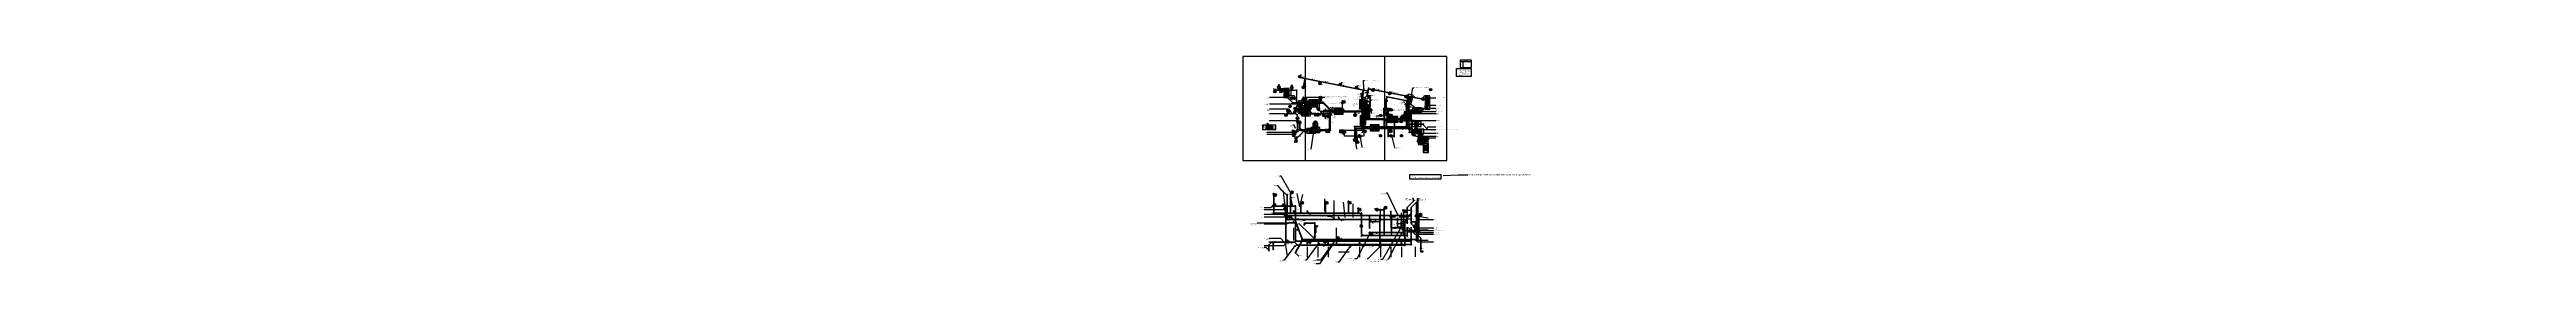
# Model space of a CAD drawing. Extents: x -29500 to 23517, y -2581 to 1886.
import ezdxf
from ezdxf import colors
from ezdxf.entities.mleader import LeaderData, LeaderLine
from ezdxf.enums import TextEntityAlignment as Align
from ezdxf.math import Vec2, Vec3

# ---------------------------------------------------------------- set-up
doc = ezdxf.new("R2010")
doc.units = 0
doc.header["$LTSCALE"] = 36
doc.header["$MEASUREMENT"] = 0
doc.linetypes.add('VENT', pattern=[0.3, 0.2, -0.1])
for name, color, linetype in [('0 @ 1 (1)', 7, 'Continuous'), ('0 @ 1 (2)', 7, 'Continuous'), ('0 @ 12', 7, 'Continuous'), ('0 @ 128', 7, 'Continuous'), ('0 @ 16', 7, 'Continuous'), ('0 @ 192', 7, 'Continuous'), ('0 @ 2', 7, 'Continuous'), ('0 @ 24', 7, 'Continuous'), ('0 @ 384', 7, 'Continuous'), ('0 @ 4', 7, 'Continuous'), ('0 @ 48', 7, 'Continuous'), ('0 @ 64', 7, 'Continuous'), ('0 @ 768', 7, 'Continuous'), ('0 @ 8', 7, 'Continuous'), ('0 @ 96', 7, 'Continuous'), ('F-FP-N', 22, 'Continuous'), ('F-FP-N @ 1', 22, 'Continuous'), ('F-FP-N @ 128', 22, 'Continuous'), ('F-FP-N @ 192', 22, 'Continuous'), ('F-FP-N @ 384', 22, 'Continuous'), ('F-FP-N @ 48', 22, 'Continuous'), ('F-FP-N @ 64', 22, 'Continuous'), ('F-FP-N @ 768', 22, 'Continuous'), ('F-FP-N @ 96', 22, 'Continuous'), ('G-ANNO-TEXT', 70, 'Continuous'), ('G-ANNO-TEXT @ 128', 70, 'Continuous'), ('G-ANNO-TEXT @ 96', 70, 'Continuous'), ('P-GD-N', 3, 'Continuous'), ('P-GD-N @ 1 (1)', 3, 'Continuous'), ('P-GD-N @ 1 (2)', 3, 'Continuous'), ('P-GD-N @ 12', 3, 'Continuous'), ('P-GD-N @ 128', 3, 'Continuous'), ('P-GD-N @ 16', 3, 'Continuous'), ('P-GD-N @ 192', 3, 'Continuous'), ('P-GD-N @ 2', 3, 'Continuous'), ('P-GD-N @ 24', 3, 'Continuous'), ('P-GD-N @ 384', 3, 'Continuous'), ('P-GD-N @ 4', 3, 'Continuous'), ('P-GD-N @ 48', 3, 'Continuous'), ('P-GD-N @ 64', 3, 'Continuous'), ('P-GD-N @ 768', 3, 'Continuous'), ('P-GD-N @ 8', 3, 'Continuous'), ('P-GD-N @ 96', 3, 'Continuous'), ('P-GOIV-N', 3, 'VENT'), ('P-GOIV-N @ 1 (1)', 3, 'VENT'), ('P-GOIV-N @ 1 (2)', 3, 'VENT'), ('P-GOIV-N @ 12', 3, 'VENT'), ('P-GOIV-N @ 128', 3, 'VENT'), ('P-GOIV-N @ 16', 3, 'VENT'), ('P-GOIV-N @ 192', 3, 'VENT'), ('P-GOIV-N @ 2', 3, 'VENT'), ('P-GOIV-N @ 24', 3, 'VENT'), ('P-GOIV-N @ 384', 3, 'VENT'), ('P-GOIV-N @ 4', 3, 'VENT'), ('P-GOIV-N @ 48', 3, 'VENT'), ('P-GOIV-N @ 64', 3, 'VENT'), ('P-GOIV-N @ 768', 3, 'VENT'), ('P-GOIV-N @ 8', 3, 'VENT'), ('P-GOIV-N @ 96', 3, 'VENT'), ('P-GV-N', 3, 'VENT'), ('P-GV-N @ 1 (1)', 3, 'VENT'), ('P-GV-N @ 1 (2)', 3, 'VENT'), ('P-GV-N @ 12', 3, 'VENT'), ('P-GV-N @ 128', 3, 'VENT'), ('P-GV-N @ 16', 3, 'VENT'), ('P-GV-N @ 192', 3, 'VENT'), ('P-GV-N @ 2', 3, 'VENT'), ('P-GV-N @ 24', 3, 'VENT'), ('P-GV-N @ 384', 3, 'VENT'), ('P-GV-N @ 4', 3, 'VENT'), ('P-GV-N @ 48', 3, 'VENT'), ('P-GV-N @ 64', 3, 'VENT'), ('P-GV-N @ 768', 3, 'VENT'), ('P-GV-N @ 8', 3, 'VENT'), ('P-GV-N @ 96', 3, 'VENT'), ('P-NDCW-N', 4, 'Continuous'), ('P-NDCW-N @ 1 (1)', 4, 'Continuous'), ('P-NDCW-N @ 1 (2)', 4, 'Continuous'), ('P-NDCW-N @ 12', 4, 'Continuous'), ('P-NDCW-N @ 128', 4, 'Continuous'), ('P-NDCW-N @ 16', 4, 'Continuous'), ('P-NDCW-N @ 192', 4, 'Continuous'), ('P-NDCW-N @ 2', 4, 'Continuous'), ('P-NDCW-N @ 24', 4, 'Continuous'), ('P-NDCW-N @ 384', 4, 'Continuous'), ('P-NDCW-N @ 4', 4, 'Continuous'), ('P-NDCW-N @ 48', 4, 'Continuous'), ('P-NDCW-N @ 64', 4, 'Continuous'), ('P-NDCW-N @ 768', 4, 'Continuous'), ('P-NDCW-N @ 8', 4, 'Continuous'), ('P-NDCW-N @ 96', 4, 'Continuous'), ('P-TP-N', 4, 'Continuous'), ('P-TP-N @ 1 (1)', 4, 'Continuous'), ('P-TP-N @ 1 (2)', 4, 'Continuous'), ('P-TP-N @ 12', 4, 'Continuous'), ('P-TP-N @ 128', 4, 'Continuous'), ('P-TP-N @ 16', 4, 'Continuous'), ('P-TP-N @ 192', 4, 'Continuous'), ('P-TP-N @ 2', 4, 'Continuous'), ('P-TP-N @ 24', 4, 'Continuous'), ('P-TP-N @ 384', 4, 'Continuous'), ('P-TP-N @ 4', 4, 'Continuous'), ('P-TP-N @ 48', 4, 'Continuous'), ('P-TP-N @ 64', 4, 'Continuous'), ('P-TP-N @ 768', 4, 'Continuous'), ('P-TP-N @ 8', 4, 'Continuous'), ('P-TP-N @ 96', 4, 'Continuous')]:
    doc.layers.add(name, color=color, linetype=linetype)
for name, color, linetype, lineweight in [('P-CW-N', 4, 'Continuous', 60), ('P-CW-N @ 1 (1)', 4, 'Continuous', 60), ('P-CW-N @ 1 (2)', 4, 'Continuous', 60), ('P-CW-N @ 128', 4, 'Continuous', 60), ('P-CW-N @ 192', 4, 'Continuous', 60), ('P-CW-N @ 384', 4, 'Continuous', 60), ('P-CW-N @ 48', 4, 'Continuous', 60), ('P-CW-N @ 64', 4, 'Continuous', 60), ('P-CW-N @ 768', 4, 'Continuous', 60), ('P-CW-N @ 96', 4, 'Continuous', 60), ('P-GAS-E', 72, 'Continuous', 25), ('P-GAS-E @ 1 (1)', 72, 'Continuous', 25), ('P-GAS-E @ 1 (2)', 72, 'Continuous', 25), ('P-GAS-E @ 128', 72, 'Continuous', 25), ('P-GAS-E @ 192', 72, 'Continuous', 25), ('P-GAS-E @ 384', 72, 'Continuous', 25), ('P-GAS-E @ 48', 72, 'Continuous', 25), ('P-GAS-E @ 64', 72, 'Continuous', 25), ('P-GAS-E @ 768', 72, 'Continuous', 25), ('P-GAS-E @ 96', 72, 'Continuous', 25), ('P-KW-N', 1, 'Continuous', 60), ('P-KW-N @ 1 (1)', 1, 'Continuous', 60), ('P-KW-N @ 1 (2)', 1, 'Continuous', 60), ('P-KW-N @ 12', 1, 'Continuous', 60), ('P-KW-N @ 128', 1, 'Continuous', 60), ('P-KW-N @ 16', 1, 'Continuous', 60), ('P-KW-N @ 192', 1, 'Continuous', 60), ('P-KW-N @ 2', 1, 'Continuous', 60), ('P-KW-N @ 24', 1, 'Continuous', 60), ('P-KW-N @ 384', 1, 'Continuous', 60), ('P-KW-N @ 4', 1, 'Continuous', 60), ('P-KW-N @ 48', 1, 'Continuous', 60), ('P-KW-N @ 64', 1, 'Continuous', 60), ('P-KW-N @ 768', 1, 'Continuous', 60), ('P-KW-N @ 8', 1, 'Continuous', 60), ('P-KW-N @ 96', 1, 'Continuous', 60), ('P-OFD-N', 2, 'Continuous', 60), ('P-OFD-N @ 128', 2, 'Continuous', 60), ('P-OFD-N @ 96', 2, 'Continuous', 60), ('P-SAN-N', 6, 'Continuous', 60), ('P-SAN-N @ 1 (1)', 6, 'Continuous', 60), ('P-SAN-N @ 1 (2)', 6, 'Continuous', 60), ('P-SAN-N @ 12', 6, 'Continuous', 60), ('P-SAN-N @ 128', 6, 'Continuous', 60), ('P-SAN-N @ 16', 6, 'Continuous', 60), ('P-SAN-N @ 192', 6, 'Continuous', 60), ('P-SAN-N @ 2', 6, 'Continuous', 60), ('P-SAN-N @ 24', 6, 'Continuous', 60), ('P-SAN-N @ 384', 6, 'Continuous', 60), ('P-SAN-N @ 4', 6, 'Continuous', 60), ('P-SAN-N @ 48', 6, 'Continuous', 60), ('P-SAN-N @ 64', 6, 'Continuous', 60), ('P-SAN-N @ 768', 6, 'Continuous', 60), ('P-SAN-N @ 8', 6, 'Continuous', 60), ('P-SAN-N @ 96', 6, 'Continuous', 60), ('P-SANV-N', 5, 'VENT', 60), ('P-SANV-N @ 1 (1)', 5, 'VENT', 60), ('P-SANV-N @ 1 (2)', 5, 'VENT', 60), ('P-SANV-N @ 12', 5, 'VENT', 60), ('P-SANV-N @ 128', 5, 'VENT', 60), ('P-SANV-N @ 16', 5, 'VENT', 60), ('P-SANV-N @ 192', 5, 'VENT', 60), ('P-SANV-N @ 2', 5, 'VENT', 60), ('P-SANV-N @ 24', 5, 'VENT', 60), ('P-SANV-N @ 384', 5, 'VENT', 60), ('P-SANV-N @ 4', 5, 'VENT', 60), ('P-SANV-N @ 48', 5, 'VENT', 60), ('P-SANV-N @ 64', 5, 'VENT', 60), ('P-SANV-N @ 768', 5, 'VENT', 60), ('P-SANV-N @ 8', 5, 'VENT', 60), ('P-SANV-N @ 96', 5, 'VENT', 60), ('P-STRM-E', 52, 'Continuous', 25), ('P-STRM-N', 2, 'Continuous', 60), ('P-STRM-N @ 1 (1)', 2, 'Continuous', 60), ('P-STRM-N @ 1 (2)', 2, 'Continuous', 60), ('P-STRM-N @ 12', 2, 'Continuous', 60), ('P-STRM-N @ 128', 2, 'Continuous', 60), ('P-STRM-N @ 16', 2, 'Continuous', 60), ('P-STRM-N @ 192', 2, 'Continuous', 60), ('P-STRM-N @ 2', 2, 'Continuous', 60), ('P-STRM-N @ 24', 2, 'Continuous', 60), ('P-STRM-N @ 384', 2, 'Continuous', 60), ('P-STRM-N @ 4', 2, 'Continuous', 60), ('P-STRM-N @ 48', 2, 'Continuous', 60), ('P-STRM-N @ 64', 2, 'Continuous', 60), ('P-STRM-N @ 768', 2, 'Continuous', 60), ('P-STRM-N @ 8', 2, 'Continuous', 60), ('P-STRM-N @ 96', 2, 'Continuous', 60)]:
    doc.layers.add(name, color=color, linetype=linetype, lineweight=lineweight)
doc.layers.add('P-SAN-DFU', color=7, linetype='Continuous', plot=False)
doc.styles.add('Arial', font='arial.ttf')
doc.styles.add('Arial Bold', font='arialbd.ttf')
doc.dimstyles.new('Loop096', dxfattribs={"dimscale": 0, "dimtxt": 0.09375, "dimasz": 0.03125, "dimexe": 0.0625, "dimexo": 0.0625, "dimgap": 0.09375, "dimtad": 1, "dimdec": 4, "dimzin": 3, "dimdsep": 46, "dimlunit": 4, "dimtxsty": 'Arial', "dimblk": 'OBLIQUE', "dimcen": 0.09375, "dimdle": 0.0625, "dimclrd": 256, "dimclre": 256, "dimclrt": 256, "dimadec": 4, "dimazin": 0, "dimtfac": 0.8, "dimtdec": 4, "dimtix": 1, "dimtofl": 0, "dimtmove": 1, "dimatfit": 0, "dimldrblk": 'LeaderNoteBlock', "dimfxl": 1, "dimfrac": 1, "dimtolj": 1, "dimtzin": 0, "dimlwd": -1, "dimlwe": -1, "dimarcsym": 0})
doc.dimstyles.new('Loop128', dxfattribs={"dimscale": 0, "dimtxt": 0.09375, "dimasz": 0.03125, "dimexe": 0.0625, "dimexo": 0.0625, "dimgap": 0.09375, "dimtad": 1, "dimdec": 4, "dimzin": 3, "dimdsep": 46, "dimlunit": 4, "dimtxsty": 'Arial', "dimblk": 'OBLIQUE', "dimcen": 0.09375, "dimdle": 0.0625, "dimclrd": 256, "dimclre": 256, "dimclrt": 256, "dimadec": 4, "dimazin": 0, "dimtfac": 0.8, "dimtdec": 4, "dimtix": 1, "dimtofl": 0, "dimtmove": 1, "dimatfit": 0, "dimldrblk": 'LeaderNoteBlock', "dimfxl": 1, "dimfrac": 1, "dimtolj": 1, "dimtzin": 0, "dimlwd": -1, "dimlwe": -1, "dimarcsym": 0})

# ---------------------------------------------------------------- blocks, each defined once
blk = doc.blocks.new('*U6')
blk.add_circle((0, 0), 0.0312)
blk = doc.blocks.new('*U1084')
at = {"layer": 'P-STRM-N @ 1 (1)'}
blk.add_blockref('*U6', (-154, -1509), dxfattribs=at)
at = {"layer": 'P-STRM-N @ 1 (2)'}
blk.add_blockref('*U6', (-154, -1509), dxfattribs=at)
at = {"layer": 'P-STRM-N @ 12', "xscale": 12, "yscale": 12, "zscale": 12}
blk.add_blockref('*U6', (-154, -1509), dxfattribs=at)
at = {"layer": 'P-STRM-N @ 128', "xscale": 128, "yscale": 128, "zscale": 128}
blk.add_blockref('*U6', (-188, -1517), dxfattribs=at)
at = {"layer": 'P-STRM-N @ 16', "xscale": 16, "yscale": 16, "zscale": 16}
blk.add_blockref('*U6', (-154, -1509), dxfattribs=at)
at = {"layer": 'P-STRM-N @ 192', "xscale": 192, "yscale": 192, "zscale": 192}
blk.add_blockref('*U6', (-154, -1509), dxfattribs=at)
at = {"layer": 'P-STRM-N @ 2', "xscale": 2, "yscale": 2, "zscale": 2}
blk.add_blockref('*U6', (-154, -1509), dxfattribs=at)
at = {"layer": 'P-STRM-N @ 24', "xscale": 24, "yscale": 24, "zscale": 24}
blk.add_blockref('*U6', (-154, -1509), dxfattribs=at)
at = {"layer": 'P-STRM-N @ 384', "xscale": 384, "yscale": 384, "zscale": 384}
blk.add_blockref('*U6', (-154, -1509), dxfattribs=at)
at = {"layer": 'P-STRM-N @ 4', "xscale": 4, "yscale": 4, "zscale": 4}
blk.add_blockref('*U6', (-154, -1509), dxfattribs=at)
at = {"layer": 'P-STRM-N @ 48', "xscale": 48, "yscale": 48, "zscale": 48}
blk.add_blockref('*U6', (-154, -1509), dxfattribs=at)
at = {"layer": 'P-STRM-N @ 64', "xscale": 64, "yscale": 64, "zscale": 64}
blk.add_blockref('*U6', (-154, -1509), dxfattribs=at)
at = {"layer": 'P-STRM-N @ 768', "xscale": 768, "yscale": 768, "zscale": 768}
blk.add_blockref('*U6', (-154, -1509), dxfattribs=at)
at = {"layer": 'P-STRM-N @ 8', "xscale": 8, "yscale": 8, "zscale": 8}
blk.add_blockref('*U6', (-154, -1509), dxfattribs=at)
at = {"layer": 'P-STRM-N @ 96', "xscale": 96, "yscale": 96, "zscale": 96}
blk.add_blockref('*U6', (-154, -1509), dxfattribs=at)
blk = doc.blocks.new('*U1085')
at = {"layer": 'P-STRM-N @ 1 (1)'}
blk.add_blockref('*U6', (-486, -1441), dxfattribs=at)
at = {"layer": 'P-STRM-N @ 1 (2)'}
blk.add_blockref('*U6', (-486, -1441), dxfattribs=at)
at = {"layer": 'P-STRM-N @ 12', "xscale": 12, "yscale": 12, "zscale": 12}
blk.add_blockref('*U6', (-486, -1441), dxfattribs=at)
at = {"layer": 'P-STRM-N @ 128', "xscale": 128, "yscale": 128, "zscale": 128}
blk.add_blockref('*U6', (-520, -1449), dxfattribs=at)
at = {"layer": 'P-STRM-N @ 16', "xscale": 16, "yscale": 16, "zscale": 16}
blk.add_blockref('*U6', (-486, -1441), dxfattribs=at)
at = {"layer": 'P-STRM-N @ 192', "xscale": 192, "yscale": 192, "zscale": 192}
blk.add_blockref('*U6', (-486, -1441), dxfattribs=at)
at = {"layer": 'P-STRM-N @ 2', "xscale": 2, "yscale": 2, "zscale": 2}
blk.add_blockref('*U6', (-486, -1441), dxfattribs=at)
at = {"layer": 'P-STRM-N @ 24', "xscale": 24, "yscale": 24, "zscale": 24}
blk.add_blockref('*U6', (-486, -1441), dxfattribs=at)
at = {"layer": 'P-STRM-N @ 384', "xscale": 384, "yscale": 384, "zscale": 384}
blk.add_blockref('*U6', (-486, -1441), dxfattribs=at)
at = {"layer": 'P-STRM-N @ 4', "xscale": 4, "yscale": 4, "zscale": 4}
blk.add_blockref('*U6', (-486, -1441), dxfattribs=at)
at = {"layer": 'P-STRM-N @ 48', "xscale": 48, "yscale": 48, "zscale": 48}
blk.add_blockref('*U6', (-486, -1441), dxfattribs=at)
at = {"layer": 'P-STRM-N @ 64', "xscale": 64, "yscale": 64, "zscale": 64}
blk.add_blockref('*U6', (-486, -1441), dxfattribs=at)
at = {"layer": 'P-STRM-N @ 768', "xscale": 768, "yscale": 768, "zscale": 768}
blk.add_blockref('*U6', (-486, -1441), dxfattribs=at)
at = {"layer": 'P-STRM-N @ 8', "xscale": 8, "yscale": 8, "zscale": 8}
blk.add_blockref('*U6', (-486, -1441), dxfattribs=at)
at = {"layer": 'P-STRM-N @ 96', "xscale": 96, "yscale": 96, "zscale": 96}
blk.add_blockref('*U6', (-486, -1441), dxfattribs=at)
blk = doc.blocks.new('*U1086')
at = {"layer": 'P-STRM-N @ 1 (1)'}
blk.add_blockref('*U6', (-902, -1361), dxfattribs=at)
at = {"layer": 'P-STRM-N @ 1 (2)'}
blk.add_blockref('*U6', (-902, -1361), dxfattribs=at)
at = {"layer": 'P-STRM-N @ 12', "xscale": 12, "yscale": 12, "zscale": 12}
blk.add_blockref('*U6', (-902, -1361), dxfattribs=at)
at = {"layer": 'P-STRM-N @ 128', "xscale": 128, "yscale": 128, "zscale": 128}
blk.add_blockref('*U6', (-936, -1369), dxfattribs=at)
at = {"layer": 'P-STRM-N @ 16', "xscale": 16, "yscale": 16, "zscale": 16}
blk.add_blockref('*U6', (-902, -1361), dxfattribs=at)
at = {"layer": 'P-STRM-N @ 192', "xscale": 192, "yscale": 192, "zscale": 192}
blk.add_blockref('*U6', (-902, -1361), dxfattribs=at)
at = {"layer": 'P-STRM-N @ 2', "xscale": 2, "yscale": 2, "zscale": 2}
blk.add_blockref('*U6', (-902, -1361), dxfattribs=at)
at = {"layer": 'P-STRM-N @ 24', "xscale": 24, "yscale": 24, "zscale": 24}
blk.add_blockref('*U6', (-902, -1361), dxfattribs=at)
at = {"layer": 'P-STRM-N @ 384', "xscale": 384, "yscale": 384, "zscale": 384}
blk.add_blockref('*U6', (-902, -1361), dxfattribs=at)
at = {"layer": 'P-STRM-N @ 4', "xscale": 4, "yscale": 4, "zscale": 4}
blk.add_blockref('*U6', (-902, -1361), dxfattribs=at)
at = {"layer": 'P-STRM-N @ 48', "xscale": 48, "yscale": 48, "zscale": 48}
blk.add_blockref('*U6', (-902, -1361), dxfattribs=at)
at = {"layer": 'P-STRM-N @ 64', "xscale": 64, "yscale": 64, "zscale": 64}
blk.add_blockref('*U6', (-902, -1361), dxfattribs=at)
at = {"layer": 'P-STRM-N @ 768', "xscale": 768, "yscale": 768, "zscale": 768}
blk.add_blockref('*U6', (-902, -1361), dxfattribs=at)
at = {"layer": 'P-STRM-N @ 8', "xscale": 8, "yscale": 8, "zscale": 8}
blk.add_blockref('*U6', (-902, -1361), dxfattribs=at)
at = {"layer": 'P-STRM-N @ 96', "xscale": 96, "yscale": 96, "zscale": 96}
blk.add_blockref('*U6', (-902, -1361), dxfattribs=at)
blk = doc.blocks.new('*U1087')
at = {"layer": 'P-STRM-N @ 1 (1)'}
blk.add_blockref('*U6', (-1082, -1401), dxfattribs=at)
at = {"layer": 'P-STRM-N @ 1 (2)'}
blk.add_blockref('*U6', (-1082, -1401), dxfattribs=at)
at = {"layer": 'P-STRM-N @ 12', "xscale": 12, "yscale": 12, "zscale": 12}
blk.add_blockref('*U6', (-1082, -1401), dxfattribs=at)
at = {"layer": 'P-STRM-N @ 128', "xscale": 128, "yscale": 128, "zscale": 128}
blk.add_blockref('*U6', (-1116, -1409), dxfattribs=at)
at = {"layer": 'P-STRM-N @ 16', "xscale": 16, "yscale": 16, "zscale": 16}
blk.add_blockref('*U6', (-1082, -1401), dxfattribs=at)
at = {"layer": 'P-STRM-N @ 192', "xscale": 192, "yscale": 192, "zscale": 192}
blk.add_blockref('*U6', (-1082, -1401), dxfattribs=at)
at = {"layer": 'P-STRM-N @ 2', "xscale": 2, "yscale": 2, "zscale": 2}
blk.add_blockref('*U6', (-1082, -1401), dxfattribs=at)
at = {"layer": 'P-STRM-N @ 24', "xscale": 24, "yscale": 24, "zscale": 24}
blk.add_blockref('*U6', (-1082, -1401), dxfattribs=at)
at = {"layer": 'P-STRM-N @ 384', "xscale": 384, "yscale": 384, "zscale": 384}
blk.add_blockref('*U6', (-1082, -1401), dxfattribs=at)
at = {"layer": 'P-STRM-N @ 4', "xscale": 4, "yscale": 4, "zscale": 4}
blk.add_blockref('*U6', (-1082, -1401), dxfattribs=at)
at = {"layer": 'P-STRM-N @ 48', "xscale": 48, "yscale": 48, "zscale": 48}
blk.add_blockref('*U6', (-1082, -1401), dxfattribs=at)
at = {"layer": 'P-STRM-N @ 64', "xscale": 64, "yscale": 64, "zscale": 64}
blk.add_blockref('*U6', (-1082, -1401), dxfattribs=at)
at = {"layer": 'P-STRM-N @ 768', "xscale": 768, "yscale": 768, "zscale": 768}
blk.add_blockref('*U6', (-1082, -1401), dxfattribs=at)
at = {"layer": 'P-STRM-N @ 8', "xscale": 8, "yscale": 8, "zscale": 8}
blk.add_blockref('*U6', (-1082, -1401), dxfattribs=at)
at = {"layer": 'P-STRM-N @ 96', "xscale": 96, "yscale": 96, "zscale": 96}
blk.add_blockref('*U6', (-1082, -1401), dxfattribs=at)
blk = doc.blocks.new('*U1088')
at = {"layer": 'P-STRM-N @ 1 (1)'}
blk.add_blockref('*U6', (-1454, -1401), dxfattribs=at)
at = {"layer": 'P-STRM-N @ 1 (2)'}
blk.add_blockref('*U6', (-1454, -1401), dxfattribs=at)
at = {"layer": 'P-STRM-N @ 12', "xscale": 12, "yscale": 12, "zscale": 12}
blk.add_blockref('*U6', (-1454, -1401), dxfattribs=at)
at = {"layer": 'P-STRM-N @ 128', "xscale": 128, "yscale": 128, "zscale": 128}
blk.add_blockref('*U6', (-1488, -1409), dxfattribs=at)
at = {"layer": 'P-STRM-N @ 16', "xscale": 16, "yscale": 16, "zscale": 16}
blk.add_blockref('*U6', (-1454, -1401), dxfattribs=at)
at = {"layer": 'P-STRM-N @ 192', "xscale": 192, "yscale": 192, "zscale": 192}
blk.add_blockref('*U6', (-1454, -1401), dxfattribs=at)
at = {"layer": 'P-STRM-N @ 2', "xscale": 2, "yscale": 2, "zscale": 2}
blk.add_blockref('*U6', (-1454, -1401), dxfattribs=at)
at = {"layer": 'P-STRM-N @ 24', "xscale": 24, "yscale": 24, "zscale": 24}
blk.add_blockref('*U6', (-1454, -1401), dxfattribs=at)
at = {"layer": 'P-STRM-N @ 384', "xscale": 384, "yscale": 384, "zscale": 384}
blk.add_blockref('*U6', (-1454, -1401), dxfattribs=at)
at = {"layer": 'P-STRM-N @ 4', "xscale": 4, "yscale": 4, "zscale": 4}
blk.add_blockref('*U6', (-1454, -1401), dxfattribs=at)
at = {"layer": 'P-STRM-N @ 48', "xscale": 48, "yscale": 48, "zscale": 48}
blk.add_blockref('*U6', (-1454, -1401), dxfattribs=at)
at = {"layer": 'P-STRM-N @ 64', "xscale": 64, "yscale": 64, "zscale": 64}
blk.add_blockref('*U6', (-1454, -1401), dxfattribs=at)
at = {"layer": 'P-STRM-N @ 768', "xscale": 768, "yscale": 768, "zscale": 768}
blk.add_blockref('*U6', (-1454, -1401), dxfattribs=at)
at = {"layer": 'P-STRM-N @ 8', "xscale": 8, "yscale": 8, "zscale": 8}
blk.add_blockref('*U6', (-1454, -1401), dxfattribs=at)
at = {"layer": 'P-STRM-N @ 96', "xscale": 96, "yscale": 96, "zscale": 96}
blk.add_blockref('*U6', (-1454, -1401), dxfattribs=at)
blk = doc.blocks.new('*U1089')
at = {"layer": 'P-STRM-N @ 1 (1)'}
blk.add_blockref('*U6', (-1662, -1257), dxfattribs=at)
at = {"layer": 'P-STRM-N @ 1 (2)'}
blk.add_blockref('*U6', (-1662, -1257), dxfattribs=at)
at = {"layer": 'P-STRM-N @ 12', "xscale": 12, "yscale": 12, "zscale": 12}
blk.add_blockref('*U6', (-1662, -1257), dxfattribs=at)
at = {"layer": 'P-STRM-N @ 128', "xscale": 128, "yscale": 128, "zscale": 128}
blk.add_blockref('*U6', (-1696, -1265), dxfattribs=at)
at = {"layer": 'P-STRM-N @ 16', "xscale": 16, "yscale": 16, "zscale": 16}
blk.add_blockref('*U6', (-1662, -1257), dxfattribs=at)
at = {"layer": 'P-STRM-N @ 192', "xscale": 192, "yscale": 192, "zscale": 192}
blk.add_blockref('*U6', (-1662, -1257), dxfattribs=at)
at = {"layer": 'P-STRM-N @ 2', "xscale": 2, "yscale": 2, "zscale": 2}
blk.add_blockref('*U6', (-1662, -1257), dxfattribs=at)
at = {"layer": 'P-STRM-N @ 24', "xscale": 24, "yscale": 24, "zscale": 24}
blk.add_blockref('*U6', (-1662, -1257), dxfattribs=at)
at = {"layer": 'P-STRM-N @ 384', "xscale": 384, "yscale": 384, "zscale": 384}
blk.add_blockref('*U6', (-1662, -1257), dxfattribs=at)
at = {"layer": 'P-STRM-N @ 4', "xscale": 4, "yscale": 4, "zscale": 4}
blk.add_blockref('*U6', (-1662, -1257), dxfattribs=at)
at = {"layer": 'P-STRM-N @ 48', "xscale": 48, "yscale": 48, "zscale": 48}
blk.add_blockref('*U6', (-1662, -1257), dxfattribs=at)
at = {"layer": 'P-STRM-N @ 64', "xscale": 64, "yscale": 64, "zscale": 64}
blk.add_blockref('*U6', (-1662, -1257), dxfattribs=at)
at = {"layer": 'P-STRM-N @ 768', "xscale": 768, "yscale": 768, "zscale": 768}
blk.add_blockref('*U6', (-1662, -1257), dxfattribs=at)
at = {"layer": 'P-STRM-N @ 8', "xscale": 8, "yscale": 8, "zscale": 8}
blk.add_blockref('*U6', (-1662, -1257), dxfattribs=at)
at = {"layer": 'P-STRM-N @ 96', "xscale": 96, "yscale": 96, "zscale": 96}
blk.add_blockref('*U6', (-1662, -1257), dxfattribs=at)
blk = doc.blocks.new('*U1090')
at = {"layer": 'P-STRM-N @ 1 (1)'}
blk.add_blockref('*U6', (-2158, -1257), dxfattribs=at)
at = {"layer": 'P-STRM-N @ 1 (2)'}
blk.add_blockref('*U6', (-2158, -1257), dxfattribs=at)
at = {"layer": 'P-STRM-N @ 12', "xscale": 12, "yscale": 12, "zscale": 12}
blk.add_blockref('*U6', (-2158, -1257), dxfattribs=at)
at = {"layer": 'P-STRM-N @ 128', "xscale": 128, "yscale": 128, "zscale": 128}
blk.add_blockref('*U6', (-2192, -1265), dxfattribs=at)
at = {"layer": 'P-STRM-N @ 16', "xscale": 16, "yscale": 16, "zscale": 16}
blk.add_blockref('*U6', (-2158, -1257), dxfattribs=at)
at = {"layer": 'P-STRM-N @ 192', "xscale": 192, "yscale": 192, "zscale": 192}
blk.add_blockref('*U6', (-2158, -1257), dxfattribs=at)
at = {"layer": 'P-STRM-N @ 2', "xscale": 2, "yscale": 2, "zscale": 2}
blk.add_blockref('*U6', (-2158, -1257), dxfattribs=at)
at = {"layer": 'P-STRM-N @ 24', "xscale": 24, "yscale": 24, "zscale": 24}
blk.add_blockref('*U6', (-2158, -1257), dxfattribs=at)
at = {"layer": 'P-STRM-N @ 384', "xscale": 384, "yscale": 384, "zscale": 384}
blk.add_blockref('*U6', (-2158, -1257), dxfattribs=at)
at = {"layer": 'P-STRM-N @ 4', "xscale": 4, "yscale": 4, "zscale": 4}
blk.add_blockref('*U6', (-2158, -1257), dxfattribs=at)
at = {"layer": 'P-STRM-N @ 48', "xscale": 48, "yscale": 48, "zscale": 48}
blk.add_blockref('*U6', (-2158, -1257), dxfattribs=at)
at = {"layer": 'P-STRM-N @ 64', "xscale": 64, "yscale": 64, "zscale": 64}
blk.add_blockref('*U6', (-2158, -1257), dxfattribs=at)
at = {"layer": 'P-STRM-N @ 768', "xscale": 768, "yscale": 768, "zscale": 768}
blk.add_blockref('*U6', (-2158, -1257), dxfattribs=at)
at = {"layer": 'P-STRM-N @ 8', "xscale": 8, "yscale": 8, "zscale": 8}
blk.add_blockref('*U6', (-2158, -1257), dxfattribs=at)
at = {"layer": 'P-STRM-N @ 96', "xscale": 96, "yscale": 96, "zscale": 96}
blk.add_blockref('*U6', (-2158, -1257), dxfattribs=at)
blk = doc.blocks.new('*U1091')
at = {"layer": 'P-STRM-N @ 1 (1)'}
blk.add_blockref('*U6', (-2682, -1257), dxfattribs=at)
at = {"layer": 'P-STRM-N @ 1 (2)'}
blk.add_blockref('*U6', (-2682, -1257), dxfattribs=at)
at = {"layer": 'P-STRM-N @ 12', "xscale": 12, "yscale": 12, "zscale": 12}
blk.add_blockref('*U6', (-2682, -1257), dxfattribs=at)
at = {"layer": 'P-STRM-N @ 128', "xscale": 128, "yscale": 128, "zscale": 128}
blk.add_blockref('*U6', (-2716, -1265), dxfattribs=at)
at = {"layer": 'P-STRM-N @ 16', "xscale": 16, "yscale": 16, "zscale": 16}
blk.add_blockref('*U6', (-2682, -1257), dxfattribs=at)
at = {"layer": 'P-STRM-N @ 192', "xscale": 192, "yscale": 192, "zscale": 192}
blk.add_blockref('*U6', (-2682, -1257), dxfattribs=at)
at = {"layer": 'P-STRM-N @ 2', "xscale": 2, "yscale": 2, "zscale": 2}
blk.add_blockref('*U6', (-2682, -1257), dxfattribs=at)
at = {"layer": 'P-STRM-N @ 24', "xscale": 24, "yscale": 24, "zscale": 24}
blk.add_blockref('*U6', (-2682, -1257), dxfattribs=at)
at = {"layer": 'P-STRM-N @ 384', "xscale": 384, "yscale": 384, "zscale": 384}
blk.add_blockref('*U6', (-2682, -1257), dxfattribs=at)
at = {"layer": 'P-STRM-N @ 4', "xscale": 4, "yscale": 4, "zscale": 4}
blk.add_blockref('*U6', (-2682, -1257), dxfattribs=at)
at = {"layer": 'P-STRM-N @ 48', "xscale": 48, "yscale": 48, "zscale": 48}
blk.add_blockref('*U6', (-2682, -1257), dxfattribs=at)
at = {"layer": 'P-STRM-N @ 64', "xscale": 64, "yscale": 64, "zscale": 64}
blk.add_blockref('*U6', (-2682, -1257), dxfattribs=at)
at = {"layer": 'P-STRM-N @ 768', "xscale": 768, "yscale": 768, "zscale": 768}
blk.add_blockref('*U6', (-2682, -1257), dxfattribs=at)
at = {"layer": 'P-STRM-N @ 8', "xscale": 8, "yscale": 8, "zscale": 8}
blk.add_blockref('*U6', (-2682, -1257), dxfattribs=at)
at = {"layer": 'P-STRM-N @ 96', "xscale": 96, "yscale": 96, "zscale": 96}
blk.add_blockref('*U6', (-2682, -1257), dxfattribs=at)
blk = doc.blocks.new('*U1092')
at = {"layer": 'P-STRM-N @ 1 (1)'}
blk.add_blockref('*U6', (-2902, -1033), dxfattribs=at)
at = {"layer": 'P-STRM-N @ 1 (2)'}
blk.add_blockref('*U6', (-2902, -1033), dxfattribs=at)
at = {"layer": 'P-STRM-N @ 12', "xscale": 12, "yscale": 12, "zscale": 12}
blk.add_blockref('*U6', (-2902, -1033), dxfattribs=at)
at = {"layer": 'P-STRM-N @ 128', "xscale": 128, "yscale": 128, "zscale": 128}
blk.add_blockref('*U6', (-2936, -1041), dxfattribs=at)
at = {"layer": 'P-STRM-N @ 16', "xscale": 16, "yscale": 16, "zscale": 16}
blk.add_blockref('*U6', (-2902, -1033), dxfattribs=at)
at = {"layer": 'P-STRM-N @ 192', "xscale": 192, "yscale": 192, "zscale": 192}
blk.add_blockref('*U6', (-2902, -1033), dxfattribs=at)
at = {"layer": 'P-STRM-N @ 2', "xscale": 2, "yscale": 2, "zscale": 2}
blk.add_blockref('*U6', (-2902, -1033), dxfattribs=at)
at = {"layer": 'P-STRM-N @ 24', "xscale": 24, "yscale": 24, "zscale": 24}
blk.add_blockref('*U6', (-2902, -1033), dxfattribs=at)
at = {"layer": 'P-STRM-N @ 384', "xscale": 384, "yscale": 384, "zscale": 384}
blk.add_blockref('*U6', (-2902, -1033), dxfattribs=at)
at = {"layer": 'P-STRM-N @ 4', "xscale": 4, "yscale": 4, "zscale": 4}
blk.add_blockref('*U6', (-2902, -1033), dxfattribs=at)
at = {"layer": 'P-STRM-N @ 48', "xscale": 48, "yscale": 48, "zscale": 48}
blk.add_blockref('*U6', (-2902, -1033), dxfattribs=at)
at = {"layer": 'P-STRM-N @ 64', "xscale": 64, "yscale": 64, "zscale": 64}
blk.add_blockref('*U6', (-2902, -1033), dxfattribs=at)
at = {"layer": 'P-STRM-N @ 768', "xscale": 768, "yscale": 768, "zscale": 768}
blk.add_blockref('*U6', (-2902, -1033), dxfattribs=at)
at = {"layer": 'P-STRM-N @ 8', "xscale": 8, "yscale": 8, "zscale": 8}
blk.add_blockref('*U6', (-2902, -1033), dxfattribs=at)
at = {"layer": 'P-STRM-N @ 96', "xscale": 96, "yscale": 96, "zscale": 96}
blk.add_blockref('*U6', (-2902, -1033), dxfattribs=at)
blk = doc.blocks.new('*U1093')
at = {"layer": 'P-STRM-N @ 1 (1)'}
blk.add_blockref('*U6', (-3262, -1089), dxfattribs=at)
at = {"layer": 'P-STRM-N @ 1 (2)'}
blk.add_blockref('*U6', (-3262, -1089), dxfattribs=at)
at = {"layer": 'P-STRM-N @ 12', "xscale": 12, "yscale": 12, "zscale": 12}
blk.add_blockref('*U6', (-3262, -1089), dxfattribs=at)
at = {"layer": 'P-STRM-N @ 128', "xscale": 128, "yscale": 128, "zscale": 128}
blk.add_blockref('*U6', (-3296, -1097), dxfattribs=at)
at = {"layer": 'P-STRM-N @ 16', "xscale": 16, "yscale": 16, "zscale": 16}
blk.add_blockref('*U6', (-3262, -1089), dxfattribs=at)
at = {"layer": 'P-STRM-N @ 192', "xscale": 192, "yscale": 192, "zscale": 192}
blk.add_blockref('*U6', (-3262, -1089), dxfattribs=at)
at = {"layer": 'P-STRM-N @ 2', "xscale": 2, "yscale": 2, "zscale": 2}
blk.add_blockref('*U6', (-3262, -1089), dxfattribs=at)
at = {"layer": 'P-STRM-N @ 24', "xscale": 24, "yscale": 24, "zscale": 24}
blk.add_blockref('*U6', (-3262, -1089), dxfattribs=at)
at = {"layer": 'P-STRM-N @ 384', "xscale": 384, "yscale": 384, "zscale": 384}
blk.add_blockref('*U6', (-3262, -1089), dxfattribs=at)
at = {"layer": 'P-STRM-N @ 4', "xscale": 4, "yscale": 4, "zscale": 4}
blk.add_blockref('*U6', (-3262, -1089), dxfattribs=at)
at = {"layer": 'P-STRM-N @ 48', "xscale": 48, "yscale": 48, "zscale": 48}
blk.add_blockref('*U6', (-3262, -1089), dxfattribs=at)
at = {"layer": 'P-STRM-N @ 64', "xscale": 64, "yscale": 64, "zscale": 64}
blk.add_blockref('*U6', (-3262, -1089), dxfattribs=at)
at = {"layer": 'P-STRM-N @ 768', "xscale": 768, "yscale": 768, "zscale": 768}
blk.add_blockref('*U6', (-3262, -1089), dxfattribs=at)
at = {"layer": 'P-STRM-N @ 8', "xscale": 8, "yscale": 8, "zscale": 8}
blk.add_blockref('*U6', (-3262, -1089), dxfattribs=at)
at = {"layer": 'P-STRM-N @ 96', "xscale": 96, "yscale": 96, "zscale": 96}
blk.add_blockref('*U6', (-3262, -1089), dxfattribs=at)
blk = doc.blocks.new('*U11')
blk.add_circle((0, 0), 0.0312)
blk = doc.blocks.new('*U1094')
at = {"layer": 'P-KW-N @ 128', "xscale": 128, "yscale": 128, "zscale": 128}
blk.add_blockref('*U11', (-776, -1925), dxfattribs=at)
at = {"layer": 'P-KW-N @ 96', "xscale": 96, "yscale": 96, "zscale": 96}
blk.add_blockref('*U11', (-776, -1925), dxfattribs=at)
blk = doc.blocks.new('*U1095')
at = {"layer": 'P-KW-N @ 128', "xscale": 128, "yscale": 128, "zscale": 128}
blk.add_blockref('*U11', (-576, -1797), dxfattribs=at)
at = {"layer": 'P-KW-N @ 96', "xscale": 96, "yscale": 96, "zscale": 96}
blk.add_blockref('*U11', (-576, -1797), dxfattribs=at)
blk = doc.blocks.new('*U1096')
at = {"layer": 'P-KW-N @ 128', "xscale": 128, "yscale": 128, "zscale": 128}
blk.add_blockref('*U11', (-792, -1445), dxfattribs=at)
at = {"layer": 'P-KW-N @ 96', "xscale": 96, "yscale": 96, "zscale": 96}
blk.add_blockref('*U11', (-792, -1445), dxfattribs=at)
blk = doc.blocks.new('FLOOR CLEAN OUT')
at = {"color": 7, "linetype": 'Continuous'}
blk.add_line((0.03, -0.03), (-0.03, 0.03), dxfattribs=at)
at = {"linetype": 'Continuous'}
blk.add_circle((0, 0), 0.0469, dxfattribs=at)
blk = doc.blocks.new('*U1097')
at = {"layer": 'P-KW-N @ 128', "xscale": 128, "yscale": 128, "zscale": 128}
blk.add_blockref('FLOOR CLEAN OUT', (-800, -1557), dxfattribs=at)
at = {"layer": 'P-KW-N @ 96', "xscale": 96, "yscale": 96, "zscale": 96}
blk.add_blockref('FLOOR CLEAN OUT', (-800, -1557), dxfattribs=at)
blk = doc.blocks.new('*U10')
at = {"layer": 'DEFPOINTS'}
blk.add_lwpolyline([(-0.125, -0.0625), (0.125, -0.0625), (0.125, 0.0625), (-0.125, 0.0625)], close=True, dxfattribs=at)
at = {"style": 'Arial'}
blk.add_text('KW', height=0.07812, dxfattribs=at).set_placement((0, 0), align=Align.MIDDLE)
blk = doc.blocks.new('*U1098')
at = {"layer": 'G-ANNO-TEXT @ 128', "xscale": 128, "yscale": 128, "zscale": 128}
blk.add_blockref('*U10', (-704, -1796), dxfattribs=at)
at = {"layer": 'G-ANNO-TEXT @ 96', "xscale": 96, "yscale": 96, "zscale": 96}
blk.add_blockref('*U10', (-704, -1796), dxfattribs=at)
blk = doc.blocks.new('*U1099')
at = {"layer": 'P-STRM-N @ 128', "xscale": 128, "yscale": 128, "zscale": 128}
blk.add_blockref('FLOOR CLEAN OUT', (-1416, -1481), dxfattribs=at)
at = {"layer": 'P-STRM-N @ 96', "xscale": 96, "yscale": 96, "zscale": 96}
blk.add_blockref('FLOOR CLEAN OUT', (-1416, -1481), dxfattribs=at)
blk = doc.blocks.new('*U1100')
at = {"layer": 'P-STRM-N @ 128', "xscale": 128, "yscale": 128, "zscale": 128}
blk.add_blockref('FLOOR CLEAN OUT', (-3300, -1481), dxfattribs=at)
at = {"layer": 'P-STRM-N @ 96', "xscale": 96, "yscale": 96, "zscale": 96}
blk.add_blockref('FLOOR CLEAN OUT', (-3300, -1481), dxfattribs=at)
blk = doc.blocks.new('*U1101')
at = {"layer": 'P-STRM-N @ 128', "xscale": 128, "yscale": 128, "zscale": 128}
blk.add_blockref('FLOOR CLEAN OUT', (-1416, -1961), dxfattribs=at)
at = {"layer": 'P-STRM-N @ 96', "xscale": 96, "yscale": 96, "zscale": 96}
blk.add_blockref('FLOOR CLEAN OUT', (-1416, -1961), dxfattribs=at)
blk = doc.blocks.new('*U1102')
at = {"layer": 'P-STRM-N @ 128', "xscale": 128, "yscale": 128, "zscale": 128}
blk.add_blockref('FLOOR CLEAN OUT', (-440, -1965), dxfattribs=at)
at = {"layer": 'P-STRM-N @ 96', "xscale": 96, "yscale": 96, "zscale": 96}
blk.add_blockref('FLOOR CLEAN OUT', (-440, -1965), dxfattribs=at)
blk = doc.blocks.new('*U1103')
at = {"layer": 'P-SANV-N @ 128', "xscale": 128, "yscale": 128, "zscale": 128}
blk.add_blockref('*U11', (-560, -1781), dxfattribs=at)
at = {"layer": 'P-SANV-N @ 96', "xscale": 96, "yscale": 96, "zscale": 96}
blk.add_blockref('*U11', (-560, -1781), dxfattribs=at)
blk = doc.blocks.new('*U1104')
at = {"layer": 'P-SANV-N @ 128', "xscale": 128, "yscale": 128, "zscale": 128}
blk.add_blockref('*U11', (-572, -1781), dxfattribs=at)
at = {"layer": 'P-SANV-N @ 96', "xscale": 96, "yscale": 96, "zscale": 96}
blk.add_blockref('*U11', (-572, -1781), dxfattribs=at)
blk = doc.blocks.new('*U1105')
at = {"layer": 'P-SANV-N @ 128', "xscale": -128, "yscale": 128, "zscale": 128}
blk.add_blockref('*U11', (-272, -1825), dxfattribs=at)
at = {"layer": 'P-SANV-N @ 96', "xscale": -96, "yscale": 96, "zscale": 96}
blk.add_blockref('*U11', (-272, -1825), dxfattribs=at)
blk = doc.blocks.new('*U1106')
at = {"layer": 'P-SANV-N @ 128', "xscale": -128, "yscale": 128, "zscale": 128}
blk.add_blockref('*U11', (-260, -1825), dxfattribs=at)
at = {"layer": 'P-SANV-N @ 96', "xscale": -96, "yscale": 96, "zscale": 96}
blk.add_blockref('*U11', (-260, -1825), dxfattribs=at)
blk = doc.blocks.new('_Oblique')
at = {"color": 0, "linetype": 'ByBlock', "lineweight": -2}
blk.add_line((-0.5, -0.5), (0.5, 0.5), dxfattribs=at)
blk = doc.blocks.new('LeaderNoteBlock')
blk.add_ellipse((0, 0), major_axis=(1, 0), ratio=0.25, start_param=5.38752051, end_param=10.32044275)
blk = doc.blocks.new('*U1107')
at = {"layer": 'P-STRM-N @ 1 (1)'}
blk.add_blockref('*U6', (-1210, -1917), dxfattribs=at)
at = {"layer": 'P-STRM-N @ 1 (2)'}
blk.add_blockref('*U6', (-1210, -1917), dxfattribs=at)
at = {"layer": 'P-STRM-N @ 12', "xscale": 12, "yscale": 12, "zscale": 12}
blk.add_blockref('*U6', (-1210, -1917), dxfattribs=at)
at = {"layer": 'P-STRM-N @ 128', "xscale": 128, "yscale": 128, "zscale": 128}
blk.add_blockref('*U6', (-1244, -1925), dxfattribs=at)
at = {"layer": 'P-STRM-N @ 16', "xscale": 16, "yscale": 16, "zscale": 16}
blk.add_blockref('*U6', (-1210, -1917), dxfattribs=at)
at = {"layer": 'P-STRM-N @ 192', "xscale": 192, "yscale": 192, "zscale": 192}
blk.add_blockref('*U6', (-1210, -1917), dxfattribs=at)
at = {"layer": 'P-STRM-N @ 2', "xscale": 2, "yscale": 2, "zscale": 2}
blk.add_blockref('*U6', (-1210, -1917), dxfattribs=at)
at = {"layer": 'P-STRM-N @ 24', "xscale": 24, "yscale": 24, "zscale": 24}
blk.add_blockref('*U6', (-1210, -1917), dxfattribs=at)
at = {"layer": 'P-STRM-N @ 384', "xscale": 384, "yscale": 384, "zscale": 384}
blk.add_blockref('*U6', (-1210, -1917), dxfattribs=at)
at = {"layer": 'P-STRM-N @ 4', "xscale": 4, "yscale": 4, "zscale": 4}
blk.add_blockref('*U6', (-1210, -1917), dxfattribs=at)
at = {"layer": 'P-STRM-N @ 48', "xscale": 48, "yscale": 48, "zscale": 48}
blk.add_blockref('*U6', (-1210, -1917), dxfattribs=at)
at = {"layer": 'P-STRM-N @ 64', "xscale": 64, "yscale": 64, "zscale": 64}
blk.add_blockref('*U6', (-1210, -1917), dxfattribs=at)
at = {"layer": 'P-STRM-N @ 768', "xscale": 768, "yscale": 768, "zscale": 768}
blk.add_blockref('*U6', (-1210, -1917), dxfattribs=at)
at = {"layer": 'P-STRM-N @ 8', "xscale": 8, "yscale": 8, "zscale": 8}
blk.add_blockref('*U6', (-1210, -1917), dxfattribs=at)
at = {"layer": 'P-STRM-N @ 96', "xscale": 96, "yscale": 96, "zscale": 96}
blk.add_blockref('*U6', (-1210, -1917), dxfattribs=at)
blk = doc.blocks.new('*U1108')
at = {"layer": 'P-SAN-N @ 1 (1)', "rotation": 89.99999999999999}
blk.add_blockref('*U6', (-3056, -1387), dxfattribs=at)
at = {"layer": 'P-SAN-N @ 1 (2)', "rotation": 89.99999999999999}
blk.add_blockref('*U6', (-3056, -1387), dxfattribs=at)
at = {"layer": 'P-SAN-N @ 12', "xscale": 12.00000000000001, "yscale": 12.00000000000001, "zscale": 12.00000000000001, "rotation": 89.99999999999999}
blk.add_blockref('*U6', (-3056, -1387), dxfattribs=at)
at = {"layer": 'P-SAN-N @ 128', "xscale": 128.0000000000001, "yscale": 128.0000000000001, "zscale": 128.0000000000001, "rotation": 89.99999999999999}
blk.add_blockref('*U6', (-3048, -1353), dxfattribs=at)
at = {"layer": 'P-SAN-N @ 16', "xscale": 16.00000000000001, "yscale": 16.00000000000001, "zscale": 16.00000000000001, "rotation": 89.99999999999999}
blk.add_blockref('*U6', (-3056, -1387), dxfattribs=at)
at = {"layer": 'P-SAN-N @ 192', "xscale": 192.0000000000001, "yscale": 192.0000000000001, "zscale": 192.0000000000001, "rotation": 89.99999999999999}
blk.add_blockref('*U6', (-3056, -1387), dxfattribs=at)
at = {"layer": 'P-SAN-N @ 2', "xscale": 2.000000000000001, "yscale": 2.000000000000001, "zscale": 2.000000000000001, "rotation": 89.99999999999999}
blk.add_blockref('*U6', (-3056, -1387), dxfattribs=at)
at = {"layer": 'P-SAN-N @ 24', "xscale": 24.00000000000001, "yscale": 24.00000000000001, "zscale": 24.00000000000001, "rotation": 89.99999999999999}
blk.add_blockref('*U6', (-3056, -1387), dxfattribs=at)
at = {"layer": 'P-SAN-N @ 384', "xscale": 384.0000000000002, "yscale": 384.0000000000002, "zscale": 384.0000000000002, "rotation": 89.99999999999999}
blk.add_blockref('*U6', (-3056, -1387), dxfattribs=at)
at = {"layer": 'P-SAN-N @ 4', "xscale": 4.000000000000002, "yscale": 4.000000000000002, "zscale": 4.000000000000002, "rotation": 89.99999999999999}
blk.add_blockref('*U6', (-3056, -1387), dxfattribs=at)
at = {"layer": 'P-SAN-N @ 48', "xscale": 48.00000000000002, "yscale": 48.00000000000002, "zscale": 48.00000000000002, "rotation": 89.99999999999999}
blk.add_blockref('*U6', (-3056, -1387), dxfattribs=at)
at = {"layer": 'P-SAN-N @ 64', "xscale": 64.00000000000003, "yscale": 64.00000000000003, "zscale": 64.00000000000003, "rotation": 89.99999999999999}
blk.add_blockref('*U6', (-3056, -1387), dxfattribs=at)
at = {"layer": 'P-SAN-N @ 768', "xscale": 768.0000000000003, "yscale": 768.0000000000003, "zscale": 768.0000000000003, "rotation": 89.99999999999999}
blk.add_blockref('*U6', (-3056, -1387), dxfattribs=at)
at = {"layer": 'P-SAN-N @ 8', "xscale": 8.000000000000004, "yscale": 8.000000000000004, "zscale": 8.000000000000004, "rotation": 89.99999999999999}
blk.add_blockref('*U6', (-3056, -1387), dxfattribs=at)
at = {"layer": 'P-SAN-N @ 96', "xscale": 96.00000000000004, "yscale": 96.00000000000004, "zscale": 96.00000000000004, "rotation": 89.99999999999999}
blk.add_blockref('*U6', (-3056, -1387), dxfattribs=at)
blk = doc.blocks.new('*U1109')
at = {"layer": 'P-STRM-N @ 128', "xscale": 128, "yscale": 128, "zscale": 128}
blk.add_blockref('*U11', (-2940, -1561), dxfattribs=at)
at = {"layer": 'P-STRM-N @ 96', "xscale": 96, "yscale": 96, "zscale": 96}
blk.add_blockref('*U11', (-2940, -1561), dxfattribs=at)
blk = doc.blocks.new('*U12')
at = {"linetype": 'Continuous'}
blk.add_circle((0, 0), 0.0352, dxfattribs=at)
blk.add_arc((0, 0.09), 0.0352, 180, 360, dxfattribs=at)
blk = doc.blocks.new('*U1110')
at = {"layer": 'P-STRM-N @ 128', "xscale": 128, "yscale": 128, "zscale": 128}
blk.add_blockref('*U12', (-3308, -2257), dxfattribs=at)
at = {"layer": 'P-STRM-N @ 96', "xscale": 96, "yscale": 96, "zscale": 96}
blk.add_blockref('*U12', (-3308, -2257), dxfattribs=at)
blk = doc.blocks.new('*U1111')
at = {"layer": 'P-STRM-N @ 128', "xscale": 128, "yscale": 128, "zscale": 128}
blk.add_blockref('*U12', (-3400, -2281), dxfattribs=at)
at = {"layer": 'P-STRM-N @ 96', "xscale": 96, "yscale": 96, "zscale": 96}
blk.add_blockref('*U12', (-3400, -2281), dxfattribs=at)
blk = doc.blocks.new('*U1112')
at = {"layer": 'P-SAN-N @ 128', "xscale": 128, "yscale": 128, "zscale": 128}
blk.add_blockref('*U11', (-2840, -1629), dxfattribs=at)
at = {"layer": 'P-SAN-N @ 96', "xscale": 96, "yscale": 96, "zscale": 96}
blk.add_blockref('*U11', (-2840, -1629), dxfattribs=at)
blk = doc.blocks.new('*U1113')
at = {"layer": 'P-SAN-N @ 128', "xscale": 128, "yscale": 128, "zscale": 128}
blk.add_blockref('FLOOR CLEAN OUT', (-212, -2045), dxfattribs=at)
at = {"layer": 'P-SAN-N @ 96', "xscale": 96, "yscale": 96, "zscale": 96}
blk.add_blockref('FLOOR CLEAN OUT', (-212, -2045), dxfattribs=at)
blk = doc.blocks.new('*U1114')
at = {"layer": 'P-SAN-N @ 128', "xscale": 128, "yscale": 128, "zscale": 128}
blk.add_blockref('FLOOR CLEAN OUT', (-2692, -2045), dxfattribs=at)
at = {"layer": 'P-SAN-N @ 96', "xscale": 96, "yscale": 96, "zscale": 96}
blk.add_blockref('FLOOR CLEAN OUT', (-2692, -2045), dxfattribs=at)
blk = doc.blocks.new('*U13')
blk.add_lwpolyline([(0, -0.03, -0.625102), (0, 0, 0.625102), (0, 0.03)], format="xyb")
blk = doc.blocks.new('*U1115')
at = {"layer": 'P-STRM-N @ 128', "xscale": 128, "yscale": 128, "zscale": 128, "rotation": 45.00000000000001}
blk.add_blockref('*U13', (-284, -1201), dxfattribs=at)
at = {"layer": 'P-STRM-N @ 96', "xscale": 95.99999999999999, "yscale": 95.99999999999999, "zscale": 95.99999999999999, "rotation": 45.00000000000001}
blk.add_blockref('*U13', (-284, -1201), dxfattribs=at)
blk = doc.blocks.new('*U1116')
at = {"layer": 'P-SAN-N @ 128', "xscale": 128, "yscale": 128, "zscale": 128, "rotation": 45.00000000000001}
blk.add_blockref('*U13', (-200, -1201), dxfattribs=at)
at = {"layer": 'P-SAN-N @ 96', "xscale": 95.99999999999999, "yscale": 95.99999999999999, "zscale": 95.99999999999999, "rotation": 45.00000000000001}
blk.add_blockref('*U13', (-200, -1201), dxfattribs=at)
blk = doc.blocks.new('*U15')
at = {"linetype": 'Continuous'}
blk.add_circle((0, 0), 0.0352, dxfattribs=at)
blk.add_arc((0.06, -0.06), 0.0352, 45, 225, dxfattribs=at)
blk = doc.blocks.new('*U1117')
at = {"layer": 'P-SAN-N @ 128', "xscale": 128, "yscale": 128, "zscale": 128}
blk.add_blockref('*U15', (-2872, -1437), dxfattribs=at)
at = {"layer": 'P-SAN-N @ 96', "xscale": 96, "yscale": 96, "zscale": 96}
blk.add_blockref('*U15', (-2872, -1437), dxfattribs=at)
blk = doc.blocks.new('*U14')
at = {"linetype": 'Continuous'}
blk.add_circle((0, 0), 0.0352, dxfattribs=at)
blk.add_arc((0.09, 0), 0.0352, 90, 270, dxfattribs=at)
blk = doc.blocks.new('*U1118')
at = {"layer": 'P-SAN-N @ 128', "xscale": 128, "yscale": 128, "zscale": 128}
blk.add_blockref('*U14', (-2956, -1685), dxfattribs=at)
at = {"layer": 'P-SAN-N @ 96', "xscale": 96, "yscale": 96, "zscale": 96}
blk.add_blockref('*U14', (-2956, -1685), dxfattribs=at)
blk = doc.blocks.new('*U1119')
at = {"layer": 'P-SAN-N @ 128', "xscale": 128, "yscale": 128, "zscale": 128}
blk.add_blockref('*U12', (-2580, -2129), dxfattribs=at)
at = {"layer": 'P-SAN-N @ 96', "xscale": 96, "yscale": 96, "zscale": 96}
blk.add_blockref('*U12', (-2580, -2129), dxfattribs=at)
blk = doc.blocks.new('*U1120')
at = {"layer": 'P-SAN-N @ 128', "xscale": 128, "yscale": 128, "zscale": 128}
blk.add_blockref('*U12', (-2132, -2129), dxfattribs=at)
at = {"layer": 'P-SAN-N @ 96', "xscale": 96, "yscale": 96, "zscale": 96}
blk.add_blockref('*U12', (-2132, -2129), dxfattribs=at)
blk = doc.blocks.new('*U1121')
at = {"layer": 'P-SAN-N @ 128', "xscale": 128, "yscale": 128, "zscale": 128}
blk.add_blockref('*U12', (-1012, -2129), dxfattribs=at)
at = {"layer": 'P-SAN-N @ 96', "xscale": 96, "yscale": 96, "zscale": 96}
blk.add_blockref('*U12', (-1012, -2129), dxfattribs=at)
blk = doc.blocks.new('*U1122')
at = {"layer": 'P-SAN-N @ 128', "xscale": 128, "yscale": 128, "zscale": 128}
blk.add_blockref('*U12', (-564, -2129), dxfattribs=at)
at = {"layer": 'P-SAN-N @ 96', "xscale": 96, "yscale": 96, "zscale": 96}
blk.add_blockref('*U12', (-564, -2129), dxfattribs=at)
blk = doc.blocks.new('*U1123')
at = {"layer": 'P-SAN-N @ 128', "xscale": 128, "yscale": 128, "zscale": 128}
blk.add_blockref('FLOOR CLEAN OUT', (-2832, -2077), dxfattribs=at)
at = {"layer": 'P-SAN-N @ 96', "xscale": 96, "yscale": 96, "zscale": 96}
blk.add_blockref('FLOOR CLEAN OUT', (-2832, -2077), dxfattribs=at)
blk = doc.blocks.new('*U1124')
at = {"layer": 'P-SAN-N @ 128', "xscale": 128, "yscale": 128, "zscale": 128}
blk.add_blockref('FLOOR CLEAN OUT', (-356, -2157), dxfattribs=at)
at = {"layer": 'P-SAN-N @ 96', "xscale": 96, "yscale": 96, "zscale": 96}
blk.add_blockref('FLOOR CLEAN OUT', (-356, -2157), dxfattribs=at)
blk = doc.blocks.new('*U1125')
at = {"layer": 'P-SAN-N @ 128', "xscale": 128, "yscale": 128, "zscale": 128}
blk.add_blockref('FLOOR CLEAN OUT', (-2832, -1325), dxfattribs=at)
at = {"layer": 'P-SAN-N @ 96', "xscale": 96, "yscale": 96, "zscale": 96}
blk.add_blockref('FLOOR CLEAN OUT', (-2832, -1325), dxfattribs=at)
blk = doc.blocks.new('*U1126')
at = {"layer": 'P-STRM-N @ 128', "xscale": 128, "yscale": 128, "zscale": 128}
blk.add_blockref('*U14', (-3384, -2101), dxfattribs=at)
at = {"layer": 'P-STRM-N @ 96', "xscale": 96, "yscale": 96, "zscale": 96}
blk.add_blockref('*U14', (-3384, -2101), dxfattribs=at)
blk = doc.blocks.new('*U1127')
at = {"layer": 'P-STRM-N @ 128', "xscale": 128, "yscale": 128, "zscale": 128}
blk.add_blockref('FLOOR CLEAN OUT', (-492, -2169), dxfattribs=at)
at = {"layer": 'P-STRM-N @ 96', "xscale": 96, "yscale": 96, "zscale": 96}
blk.add_blockref('FLOOR CLEAN OUT', (-492, -2169), dxfattribs=at)
blk = doc.blocks.new('*U1128')
at = {"layer": 'P-STRM-N @ 128', "xscale": 128, "yscale": 128, "zscale": 128}
blk.add_blockref('FLOOR CLEAN OUT', (-180, -1881), dxfattribs=at)
at = {"layer": 'P-STRM-N @ 96', "xscale": 96, "yscale": 96, "zscale": 96}
blk.add_blockref('FLOOR CLEAN OUT', (-180, -1881), dxfattribs=at)
blk = doc.blocks.new('*U1129')
at = {"layer": 'P-SAN-N @ 128', "xscale": 128, "yscale": 128, "zscale": 128}
blk.add_blockref('FLOOR CLEAN OUT', (-3052, -1529), dxfattribs=at)
at = {"layer": 'P-SAN-N @ 96', "xscale": 96, "yscale": 96, "zscale": 96}
blk.add_blockref('FLOOR CLEAN OUT', (-3052, -1529), dxfattribs=at)
blk = doc.blocks.new('*U1130')
at = {"layer": 'P-STRM-N @ 128', "xscale": 128, "yscale": 128, "zscale": 128}
blk.add_blockref('FLOOR CLEAN OUT', (-1248, -1893), dxfattribs=at)
at = {"layer": 'P-STRM-N @ 96', "xscale": 96, "yscale": 96, "zscale": 96}
blk.add_blockref('FLOOR CLEAN OUT', (-1248, -1893), dxfattribs=at)
blk = doc.blocks.new('*U1131')
at = {"layer": 'P-STRM-N @ 1 (1)'}
blk.add_blockref('*U6', (-526, -1817), dxfattribs=at)
at = {"layer": 'P-STRM-N @ 1 (2)'}
blk.add_blockref('*U6', (-526, -1817), dxfattribs=at)
at = {"layer": 'P-STRM-N @ 12', "xscale": 12, "yscale": 12, "zscale": 12}
blk.add_blockref('*U6', (-526, -1817), dxfattribs=at)
at = {"layer": 'P-STRM-N @ 128', "xscale": 128, "yscale": 128, "zscale": 128}
blk.add_blockref('*U6', (-564, -1909), dxfattribs=at)
at = {"layer": 'P-STRM-N @ 16', "xscale": 16, "yscale": 16, "zscale": 16}
blk.add_blockref('*U6', (-526, -1817), dxfattribs=at)
at = {"layer": 'P-STRM-N @ 192', "xscale": 192, "yscale": 192, "zscale": 192}
blk.add_blockref('*U6', (-526, -1817), dxfattribs=at)
at = {"layer": 'P-STRM-N @ 2', "xscale": 2, "yscale": 2, "zscale": 2}
blk.add_blockref('*U6', (-526, -1817), dxfattribs=at)
at = {"layer": 'P-STRM-N @ 24', "xscale": 24, "yscale": 24, "zscale": 24}
blk.add_blockref('*U6', (-526, -1817), dxfattribs=at)
at = {"layer": 'P-STRM-N @ 384', "xscale": 384, "yscale": 384, "zscale": 384}
blk.add_blockref('*U6', (-526, -1817), dxfattribs=at)
at = {"layer": 'P-STRM-N @ 4', "xscale": 4, "yscale": 4, "zscale": 4}
blk.add_blockref('*U6', (-526, -1817), dxfattribs=at)
at = {"layer": 'P-STRM-N @ 48', "xscale": 48, "yscale": 48, "zscale": 48}
blk.add_blockref('*U6', (-526, -1817), dxfattribs=at)
at = {"layer": 'P-STRM-N @ 64', "xscale": 64, "yscale": 64, "zscale": 64}
blk.add_blockref('*U6', (-526, -1817), dxfattribs=at)
at = {"layer": 'P-STRM-N @ 768', "xscale": 768, "yscale": 768, "zscale": 768}
blk.add_blockref('*U6', (-526, -1817), dxfattribs=at)
at = {"layer": 'P-STRM-N @ 8', "xscale": 8, "yscale": 8, "zscale": 8}
blk.add_blockref('*U6', (-526, -1817), dxfattribs=at)
at = {"layer": 'P-STRM-N @ 96', "xscale": 96, "yscale": 96, "zscale": 96}
blk.add_blockref('*U6', (-526, -1817), dxfattribs=at)
blk = doc.blocks.new('*U17')
blk.add_lwpolyline([(0.078125, 0), (-0.046875, 0.0625), (-0.046875, -0.0625)], close=True)
blk.add_circle((0, 0), 0.078125)
blk = doc.blocks.new('*U1132')
at = {"layer": 'P-STRM-N @ 128', "xscale": 128, "yscale": 128, "zscale": 128}
blk.add_blockref('*U17', (-3270, -2101), dxfattribs=at)
at = {"layer": 'P-STRM-N @ 96', "xscale": 96, "yscale": 96, "zscale": 96}
blk.add_blockref('*U17', (-3270, -2101), dxfattribs=at)
blk = doc.blocks.new('*U1133')
at = {"layer": 'P-SAN-N @ 128', "xscale": 128, "yscale": 128, "zscale": 128}
blk.add_blockref('*U14', (-2640, -1693), dxfattribs=at)
at = {"layer": 'P-SAN-N @ 96', "xscale": 96, "yscale": 96, "zscale": 96}
blk.add_blockref('*U14', (-2640, -1693), dxfattribs=at)
blk = doc.blocks.new('*U18')
at = {"linetype": 'Continuous'}
blk.add_circle((0, 0), 0.0352, dxfattribs=at)
blk.add_arc((0, -0.09), 0.0352, 360, 180, dxfattribs=at)
blk = doc.blocks.new('*U1134')
at = {"layer": 'P-SAN-N @ 128', "xscale": 128, "yscale": 128, "zscale": 128}
blk.add_blockref('*U18', (-2396, -1761), dxfattribs=at)
at = {"layer": 'P-SAN-N @ 96', "xscale": 96, "yscale": 96, "zscale": 96}
blk.add_blockref('*U18', (-2396, -1761), dxfattribs=at)
blk = doc.blocks.new('*U1135')
at = {"layer": 'P-SAN-N @ 128', "xscale": 128, "yscale": 128, "zscale": 128}
blk.add_blockref('FLOOR CLEAN OUT', (-2420, -1689), dxfattribs=at)
at = {"layer": 'P-SAN-N @ 96', "xscale": 96, "yscale": 96, "zscale": 96}
blk.add_blockref('FLOOR CLEAN OUT', (-2420, -1689), dxfattribs=at)
blk = doc.blocks.new('*U19')
blk.add_lwpolyline([(-0.078125, 0), (0.046875, 0.0625), (0.046875, -0.0625)], close=True)
blk.add_circle((0, 0), 0.078125)
blk = doc.blocks.new('*U1136')
at = {"layer": 'P-SAN-N @ 128', "xscale": 128, "yscale": 128, "zscale": 128, "rotation": 90.00000000000001}
blk.add_blockref('*U19', (-2420, -1973), dxfattribs=at)
at = {"layer": 'P-SAN-N @ 96', "xscale": 96, "yscale": 96, "zscale": 96, "rotation": 90.00000000000001}
blk.add_blockref('*U19', (-2420, -1973), dxfattribs=at)
blk = doc.blocks.new('*U21')
at = {"linetype": 'Continuous'}
blk.add_circle((0, 0), 0.0829, dxfattribs=at)
at = {"layer": 'G-ANNO-TEXT', "linetype": 'Continuous', "style": 'Arial'}
blk.add_text('TP', height=0.0781, dxfattribs=at).set_placement((0, 0), align=Align.MIDDLE)
blk = doc.blocks.new('*U1137')
at = {"layer": 'P-SAN-N @ 128', "xscale": 128, "yscale": 128, "zscale": 128}
blk.add_blockref('*U21', (-2640, -1722), dxfattribs=at)
at = {"layer": 'P-SAN-N @ 96', "xscale": 96, "yscale": 96, "zscale": 96}
blk.add_blockref('*U21', (-2640, -1722), dxfattribs=at)
blk = doc.blocks.new('*U1138')
at = {"layer": 'P-SAN-N @ 128', "xscale": -128, "yscale": 128, "zscale": 128, "rotation": 180}
blk.add_blockref('*U18', (-148, -2305), dxfattribs=at)
at = {"layer": 'P-SAN-N @ 96', "xscale": -96, "yscale": 96, "zscale": 96, "rotation": 180}
blk.add_blockref('*U18', (-148, -2305), dxfattribs=at)
blk = doc.blocks.new('*U22')
blk.add_lwpolyline([(0.078125, 0), (-0.046875, 0.0625), (-0.046875, -0.0625)], close=True)
blk.add_circle((0, 0), 0.078125)
blk = doc.blocks.new('*U1139')
at = {"layer": 'P-SAN-N @ 128', "xscale": 128, "yscale": 128, "zscale": 128, "rotation": 90.00000000000001}
blk.add_blockref('*U22', (-148, -2233), dxfattribs=at)
at = {"layer": 'P-SAN-N @ 96', "xscale": 96, "yscale": 96, "zscale": 96, "rotation": 90.00000000000001}
blk.add_blockref('*U22', (-148, -2233), dxfattribs=at)
blk = doc.blocks.new('*U1140')
at = {"layer": 'P-SAN-N @ 128', "xscale": 128, "yscale": 128, "zscale": 128}
blk.add_blockref('*U21', (-2368, -1758), dxfattribs=at)
at = {"layer": 'P-SAN-N @ 96', "xscale": 96, "yscale": 96, "zscale": 96}
blk.add_blockref('*U21', (-2368, -1758), dxfattribs=at)
blk = doc.blocks.new('*U1141')
at = {"layer": 'P-SAN-N @ 128', "xscale": 128, "yscale": 128, "zscale": 128}
blk.add_blockref('*U21', (-112, -2302), dxfattribs=at)
at = {"layer": 'P-SAN-N @ 96', "xscale": 96, "yscale": 96, "zscale": 96}
blk.add_blockref('*U21', (-112, -2302), dxfattribs=at)
blk = doc.blocks.new('*U1142')
at = {"layer": 'P-SAN-N @ 128', "xscale": 128, "yscale": 128, "zscale": 128}
blk.add_blockref('*U21', (-916, -1366), dxfattribs=at)
at = {"layer": 'P-SAN-N @ 96', "xscale": 96, "yscale": 96, "zscale": 96}
blk.add_blockref('*U21', (-916, -1366), dxfattribs=at)
blk = doc.blocks.new('*U1143')
at = {"layer": 'P-SAN-N @ 128', "xscale": 128, "yscale": 128, "zscale": 128}
blk.add_blockref('*U21', (-1120, -1390), dxfattribs=at)
at = {"layer": 'P-SAN-N @ 96', "xscale": 96, "yscale": 96, "zscale": 96}
blk.add_blockref('*U21', (-1120, -1390), dxfattribs=at)
blk = doc.blocks.new('*U1144')
at = {"layer": 'P-SAN-N @ 128', "xscale": 128, "yscale": 128, "zscale": 128}
blk.add_blockref('*U21', (-524, -1418), dxfattribs=at)
at = {"layer": 'P-SAN-N @ 96', "xscale": 96, "yscale": 96, "zscale": 96}
blk.add_blockref('*U21', (-524, -1418), dxfattribs=at)
blk = doc.blocks.new('*U1145')
at = {"layer": 'P-SAN-N @ 128', "xscale": 128, "yscale": 128, "zscale": 128}
blk.add_blockref('*U21', (-160, -1502), dxfattribs=at)
at = {"layer": 'P-SAN-N @ 96', "xscale": 96, "yscale": 96, "zscale": 96}
blk.add_blockref('*U21', (-160, -1502), dxfattribs=at)
blk = doc.blocks.new('*U1146')
at = {"layer": 'P-SAN-N @ 128', "xscale": 128, "yscale": 128, "zscale": 128}
blk.add_blockref('*U21', (-1488, -1378), dxfattribs=at)
at = {"layer": 'P-SAN-N @ 96', "xscale": 96, "yscale": 96, "zscale": 96}
blk.add_blockref('*U21', (-1488, -1378), dxfattribs=at)
blk = doc.blocks.new('*U1147')
at = {"layer": 'P-SAN-N @ 128', "xscale": 128, "yscale": 128, "zscale": 128}
blk.add_blockref('*U21', (-1696, -1230), dxfattribs=at)
at = {"layer": 'P-SAN-N @ 96', "xscale": 96, "yscale": 96, "zscale": 96}
blk.add_blockref('*U21', (-1696, -1230), dxfattribs=at)
blk = doc.blocks.new('*U1148')
at = {"layer": 'P-SAN-N @ 128', "xscale": 128, "yscale": 128, "zscale": 128}
blk.add_blockref('*U21', (-2188, -1238), dxfattribs=at)
at = {"layer": 'P-SAN-N @ 96', "xscale": 96, "yscale": 96, "zscale": 96}
blk.add_blockref('*U21', (-2188, -1238), dxfattribs=at)
blk = doc.blocks.new('*U1149')
at = {"layer": 'P-SAN-N @ 128', "xscale": 128, "yscale": 128, "zscale": 128}
blk.add_blockref('*U21', (-2716, -1238), dxfattribs=at)
at = {"layer": 'P-SAN-N @ 96', "xscale": 96, "yscale": 96, "zscale": 96}
blk.add_blockref('*U21', (-2716, -1238), dxfattribs=at)
blk = doc.blocks.new('*U1150')
at = {"layer": 'P-SAN-N @ 128', "xscale": 128, "yscale": 128, "zscale": 128}
blk.add_blockref('*U21', (-3300, -1066), dxfattribs=at)
at = {"layer": 'P-SAN-N @ 96', "xscale": 96, "yscale": 96, "zscale": 96}
blk.add_blockref('*U21', (-3300, -1066), dxfattribs=at)
blk = doc.blocks.new('*U1151')
at = {"layer": 'P-SANV-N @ 128', "xscale": 128, "yscale": 128, "zscale": 128}
blk.add_blockref('*U11', (-584, -1781), dxfattribs=at)
at = {"layer": 'P-SANV-N @ 96', "xscale": 96, "yscale": 96, "zscale": 96}
blk.add_blockref('*U11', (-584, -1781), dxfattribs=at)
blk = doc.blocks.new('*U1152')
at = {"layer": 'P-SAN-N @ 1 (1)'}
blk.add_blockref('*U6', (-3274, -1301), dxfattribs=at)
at = {"layer": 'P-SAN-N @ 1 (2)'}
blk.add_blockref('*U6', (-3274, -1301), dxfattribs=at)
at = {"layer": 'P-SAN-N @ 12', "xscale": 12, "yscale": 12, "zscale": 12}
blk.add_blockref('*U6', (-3274, -1301), dxfattribs=at)
at = {"layer": 'P-SAN-N @ 128', "xscale": 128, "yscale": 128, "zscale": 128}
blk.add_blockref('*U6', (-3308, -1309), dxfattribs=at)
at = {"layer": 'P-SAN-N @ 16', "xscale": 16, "yscale": 16, "zscale": 16}
blk.add_blockref('*U6', (-3274, -1301), dxfattribs=at)
at = {"layer": 'P-SAN-N @ 192', "xscale": 192, "yscale": 192, "zscale": 192}
blk.add_blockref('*U6', (-3274, -1301), dxfattribs=at)
at = {"layer": 'P-SAN-N @ 2', "xscale": 2, "yscale": 2, "zscale": 2}
blk.add_blockref('*U6', (-3274, -1301), dxfattribs=at)
at = {"layer": 'P-SAN-N @ 24', "xscale": 24, "yscale": 24, "zscale": 24}
blk.add_blockref('*U6', (-3274, -1301), dxfattribs=at)
at = {"layer": 'P-SAN-N @ 384', "xscale": 384, "yscale": 384, "zscale": 384}
blk.add_blockref('*U6', (-3274, -1301), dxfattribs=at)
at = {"layer": 'P-SAN-N @ 4', "xscale": 4, "yscale": 4, "zscale": 4}
blk.add_blockref('*U6', (-3274, -1301), dxfattribs=at)
at = {"layer": 'P-SAN-N @ 48', "xscale": 48, "yscale": 48, "zscale": 48}
blk.add_blockref('*U6', (-3274, -1301), dxfattribs=at)
at = {"layer": 'P-SAN-N @ 64', "xscale": 64, "yscale": 64, "zscale": 64}
blk.add_blockref('*U6', (-3274, -1301), dxfattribs=at)
at = {"layer": 'P-SAN-N @ 768', "xscale": 768, "yscale": 768, "zscale": 768}
blk.add_blockref('*U6', (-3274, -1301), dxfattribs=at)
at = {"layer": 'P-SAN-N @ 8', "xscale": 8, "yscale": 8, "zscale": 8}
blk.add_blockref('*U6', (-3274, -1301), dxfattribs=at)
at = {"layer": 'P-SAN-N @ 96', "xscale": 96, "yscale": 96, "zscale": 96}
blk.add_blockref('*U6', (-3274, -1301), dxfattribs=at)
blk = doc.blocks.new('*U1153')
at = {"layer": 'P-SAN-N @ 1 (1)'}
blk.add_blockref('*U6', (-3078, -1301), dxfattribs=at)
at = {"layer": 'P-SAN-N @ 1 (2)'}
blk.add_blockref('*U6', (-3078, -1301), dxfattribs=at)
at = {"layer": 'P-SAN-N @ 12', "xscale": 12, "yscale": 12, "zscale": 12}
blk.add_blockref('*U6', (-3078, -1301), dxfattribs=at)
at = {"layer": 'P-SAN-N @ 128', "xscale": 128, "yscale": 128, "zscale": 128}
blk.add_blockref('*U6', (-3112, -1309), dxfattribs=at)
at = {"layer": 'P-SAN-N @ 16', "xscale": 16, "yscale": 16, "zscale": 16}
blk.add_blockref('*U6', (-3078, -1301), dxfattribs=at)
at = {"layer": 'P-SAN-N @ 192', "xscale": 192, "yscale": 192, "zscale": 192}
blk.add_blockref('*U6', (-3078, -1301), dxfattribs=at)
at = {"layer": 'P-SAN-N @ 2', "xscale": 2, "yscale": 2, "zscale": 2}
blk.add_blockref('*U6', (-3078, -1301), dxfattribs=at)
at = {"layer": 'P-SAN-N @ 24', "xscale": 24, "yscale": 24, "zscale": 24}
blk.add_blockref('*U6', (-3078, -1301), dxfattribs=at)
at = {"layer": 'P-SAN-N @ 384', "xscale": 384, "yscale": 384, "zscale": 384}
blk.add_blockref('*U6', (-3078, -1301), dxfattribs=at)
at = {"layer": 'P-SAN-N @ 4', "xscale": 4, "yscale": 4, "zscale": 4}
blk.add_blockref('*U6', (-3078, -1301), dxfattribs=at)
at = {"layer": 'P-SAN-N @ 48', "xscale": 48, "yscale": 48, "zscale": 48}
blk.add_blockref('*U6', (-3078, -1301), dxfattribs=at)
at = {"layer": 'P-SAN-N @ 64', "xscale": 64, "yscale": 64, "zscale": 64}
blk.add_blockref('*U6', (-3078, -1301), dxfattribs=at)
at = {"layer": 'P-SAN-N @ 768', "xscale": 768, "yscale": 768, "zscale": 768}
blk.add_blockref('*U6', (-3078, -1301), dxfattribs=at)
at = {"layer": 'P-SAN-N @ 8', "xscale": 8, "yscale": 8, "zscale": 8}
blk.add_blockref('*U6', (-3078, -1301), dxfattribs=at)
at = {"layer": 'P-SAN-N @ 96', "xscale": 96, "yscale": 96, "zscale": 96}
blk.add_blockref('*U6', (-3078, -1301), dxfattribs=at)
blk = doc.blocks.new('*U1154')
at = {"layer": 'P-SAN-N @ 128', "xscale": 128, "yscale": 128, "zscale": 128}
blk.add_blockref('FLOOR CLEAN OUT', (-3312, -1325), dxfattribs=at)
at = {"layer": 'P-SAN-N @ 96', "xscale": 96, "yscale": 96, "zscale": 96}
blk.add_blockref('FLOOR CLEAN OUT', (-3312, -1325), dxfattribs=at)
blk = doc.blocks.new('*U1155')
at = {"layer": 'P-STRM-N @ 128', "xscale": 128, "yscale": 128, "zscale": 128}
blk.add_blockref('*U6', (-268, -1853), dxfattribs=at)
at = {"layer": 'P-STRM-N @ 96', "xscale": 96, "yscale": 96, "zscale": 96}
blk.add_blockref('*U6', (-268, -1853), dxfattribs=at)
blk = doc.blocks.new('*U1156')
at = {"layer": 'P-STRM-N @ 128', "xscale": 128, "yscale": 128, "zscale": 128}
blk.add_blockref('*U11', (-2012, -1585), dxfattribs=at)
at = {"layer": 'P-STRM-N @ 96', "xscale": 96, "yscale": 96, "zscale": 96}
blk.add_blockref('*U11', (-2012, -1585), dxfattribs=at)
blk = doc.blocks.new('*U1157')
at = {"layer": 'P-STRM-N @ 1 (1)'}
blk.add_blockref('*U6', (-1918, -2009), dxfattribs=at)
at = {"layer": 'P-STRM-N @ 1 (2)'}
blk.add_blockref('*U6', (-1918, -2009), dxfattribs=at)
at = {"layer": 'P-STRM-N @ 12', "xscale": 12, "yscale": 12, "zscale": 12}
blk.add_blockref('*U6', (-1918, -2009), dxfattribs=at)
at = {"layer": 'P-STRM-N @ 128', "xscale": 128, "yscale": 128, "zscale": 128}
blk.add_blockref('*U6', (-1952, -2017), dxfattribs=at)
at = {"layer": 'P-STRM-N @ 16', "xscale": 16, "yscale": 16, "zscale": 16}
blk.add_blockref('*U6', (-1918, -2009), dxfattribs=at)
at = {"layer": 'P-STRM-N @ 192', "xscale": 192, "yscale": 192, "zscale": 192}
blk.add_blockref('*U6', (-1918, -2009), dxfattribs=at)
at = {"layer": 'P-STRM-N @ 2', "xscale": 2, "yscale": 2, "zscale": 2}
blk.add_blockref('*U6', (-1918, -2009), dxfattribs=at)
at = {"layer": 'P-STRM-N @ 24', "xscale": 24, "yscale": 24, "zscale": 24}
blk.add_blockref('*U6', (-1918, -2009), dxfattribs=at)
at = {"layer": 'P-STRM-N @ 384', "xscale": 384, "yscale": 384, "zscale": 384}
blk.add_blockref('*U6', (-1918, -2009), dxfattribs=at)
at = {"layer": 'P-STRM-N @ 4', "xscale": 4, "yscale": 4, "zscale": 4}
blk.add_blockref('*U6', (-1918, -2009), dxfattribs=at)
at = {"layer": 'P-STRM-N @ 48', "xscale": 48, "yscale": 48, "zscale": 48}
blk.add_blockref('*U6', (-1918, -2009), dxfattribs=at)
at = {"layer": 'P-STRM-N @ 64', "xscale": 64, "yscale": 64, "zscale": 64}
blk.add_blockref('*U6', (-1918, -2009), dxfattribs=at)
at = {"layer": 'P-STRM-N @ 768', "xscale": 768, "yscale": 768, "zscale": 768}
blk.add_blockref('*U6', (-1918, -2009), dxfattribs=at)
at = {"layer": 'P-STRM-N @ 8', "xscale": 8, "yscale": 8, "zscale": 8}
blk.add_blockref('*U6', (-1918, -2009), dxfattribs=at)
at = {"layer": 'P-STRM-N @ 96', "xscale": 96, "yscale": 96, "zscale": 96}
blk.add_blockref('*U6', (-1918, -2009), dxfattribs=at)
blk = doc.blocks.new('*U1158')
at = {"layer": 'P-OFD-N @ 128', "xscale": 128, "yscale": 128, "zscale": 128}
blk.add_blockref('*U11', (-2856, -2189), dxfattribs=at)
at = {"layer": 'P-OFD-N @ 96', "xscale": 96, "yscale": 96, "zscale": 96}
blk.add_blockref('*U11', (-2856, -2189), dxfattribs=at)
blk = doc.blocks.new('*U1159')
at = {"layer": 'P-STRM-N @ 1 (1)'}
blk.add_blockref('*U6', (-3010, -2081), dxfattribs=at)
at = {"layer": 'P-STRM-N @ 1 (2)'}
blk.add_blockref('*U6', (-3010, -2081), dxfattribs=at)
at = {"layer": 'P-STRM-N @ 12', "xscale": 12, "yscale": 12, "zscale": 12}
blk.add_blockref('*U6', (-3010, -2081), dxfattribs=at)
at = {"layer": 'P-STRM-N @ 128', "xscale": 128, "yscale": 128, "zscale": 128}
blk.add_blockref('*U6', (-3056, -2117), dxfattribs=at)
at = {"layer": 'P-STRM-N @ 16', "xscale": 16, "yscale": 16, "zscale": 16}
blk.add_blockref('*U6', (-3010, -2081), dxfattribs=at)
at = {"layer": 'P-STRM-N @ 192', "xscale": 192, "yscale": 192, "zscale": 192}
blk.add_blockref('*U6', (-3010, -2081), dxfattribs=at)
at = {"layer": 'P-STRM-N @ 2', "xscale": 2, "yscale": 2, "zscale": 2}
blk.add_blockref('*U6', (-3010, -2081), dxfattribs=at)
at = {"layer": 'P-STRM-N @ 24', "xscale": 24, "yscale": 24, "zscale": 24}
blk.add_blockref('*U6', (-3010, -2081), dxfattribs=at)
at = {"layer": 'P-STRM-N @ 384', "xscale": 384, "yscale": 384, "zscale": 384}
blk.add_blockref('*U6', (-3010, -2081), dxfattribs=at)
at = {"layer": 'P-STRM-N @ 4', "xscale": 4, "yscale": 4, "zscale": 4}
blk.add_blockref('*U6', (-3010, -2081), dxfattribs=at)
at = {"layer": 'P-STRM-N @ 48', "xscale": 48, "yscale": 48, "zscale": 48}
blk.add_blockref('*U6', (-3010, -2081), dxfattribs=at)
at = {"layer": 'P-STRM-N @ 64', "xscale": 64, "yscale": 64, "zscale": 64}
blk.add_blockref('*U6', (-3010, -2081), dxfattribs=at)
at = {"layer": 'P-STRM-N @ 768', "xscale": 768, "yscale": 768, "zscale": 768}
blk.add_blockref('*U6', (-3010, -2081), dxfattribs=at)
at = {"layer": 'P-STRM-N @ 8', "xscale": 8, "yscale": 8, "zscale": 8}
blk.add_blockref('*U6', (-3010, -2081), dxfattribs=at)
at = {"layer": 'P-STRM-N @ 96', "xscale": 96, "yscale": 96, "zscale": 96}
blk.add_blockref('*U6', (-3010, -2081), dxfattribs=at)
blk = doc.blocks.new('*U1160')
at = {"layer": 'P-STRM-N @ 128', "xscale": 128, "yscale": 128, "zscale": 128}
blk.add_blockref('*U11', (-3100, -1009), dxfattribs=at)
at = {"layer": 'P-STRM-N @ 96', "xscale": 96, "yscale": 96, "zscale": 96}
blk.add_blockref('*U11', (-3100, -1009), dxfattribs=at)
blk = doc.blocks.new('*U1161')
at = {"layer": 'P-SAN-N @ 128', "xscale": 128, "yscale": 128, "zscale": 128}
blk.add_blockref('*U21', (-2912, -1034), dxfattribs=at)
at = {"layer": 'P-SAN-N @ 96', "xscale": 96, "yscale": 96, "zscale": 96}
blk.add_blockref('*U21', (-2912, -1034), dxfattribs=at)
blk = doc.blocks.new('*U1162')
at = {"layer": 'P-STRM-N @ 128', "xscale": 128, "yscale": 128, "zscale": 128}
blk.add_blockref('FLOOR CLEAN OUT', (-3012, -1613), dxfattribs=at)
at = {"layer": 'P-STRM-N @ 96', "xscale": 96, "yscale": 96, "zscale": 96}
blk.add_blockref('FLOOR CLEAN OUT', (-3012, -1613), dxfattribs=at)
blk = doc.blocks.new('*U1163')
at = {"layer": 'P-STRM-N @ 128', "xscale": 128, "yscale": 128, "zscale": 128}
blk.add_blockref('FLOOR CLEAN OUT', (-3008, -1081), dxfattribs=at)
at = {"layer": 'P-STRM-N @ 96', "xscale": 96, "yscale": 96, "zscale": 96}
blk.add_blockref('FLOOR CLEAN OUT', (-3008, -1081), dxfattribs=at)
blk = doc.blocks.new('*U1164')
at = {"layer": 'P-SAN-N @ 1 (1)'}
blk.add_blockref('*U6', (-2998, -2093), dxfattribs=at)
at = {"layer": 'P-SAN-N @ 1 (2)'}
blk.add_blockref('*U6', (-2998, -2093), dxfattribs=at)
at = {"layer": 'P-SAN-N @ 12', "xscale": 12, "yscale": 12, "zscale": 12}
blk.add_blockref('*U6', (-2998, -2093), dxfattribs=at)
at = {"layer": 'P-SAN-N @ 128', "xscale": 128, "yscale": 128, "zscale": 128}
blk.add_blockref('*U6', (-3040, -2129), dxfattribs=at)
at = {"layer": 'P-SAN-N @ 16', "xscale": 16, "yscale": 16, "zscale": 16}
blk.add_blockref('*U6', (-2998, -2093), dxfattribs=at)
at = {"layer": 'P-SAN-N @ 192', "xscale": 192, "yscale": 192, "zscale": 192}
blk.add_blockref('*U6', (-2998, -2093), dxfattribs=at)
at = {"layer": 'P-SAN-N @ 2', "xscale": 2, "yscale": 2, "zscale": 2}
blk.add_blockref('*U6', (-2998, -2093), dxfattribs=at)
at = {"layer": 'P-SAN-N @ 24', "xscale": 24, "yscale": 24, "zscale": 24}
blk.add_blockref('*U6', (-2998, -2093), dxfattribs=at)
at = {"layer": 'P-SAN-N @ 384', "xscale": 384, "yscale": 384, "zscale": 384}
blk.add_blockref('*U6', (-2998, -2093), dxfattribs=at)
at = {"layer": 'P-SAN-N @ 4', "xscale": 4, "yscale": 4, "zscale": 4}
blk.add_blockref('*U6', (-2998, -2093), dxfattribs=at)
at = {"layer": 'P-SAN-N @ 48', "xscale": 48, "yscale": 48, "zscale": 48}
blk.add_blockref('*U6', (-2998, -2093), dxfattribs=at)
at = {"layer": 'P-SAN-N @ 64', "xscale": 64, "yscale": 64, "zscale": 64}
blk.add_blockref('*U6', (-2998, -2093), dxfattribs=at)
at = {"layer": 'P-SAN-N @ 768', "xscale": 768, "yscale": 768, "zscale": 768}
blk.add_blockref('*U6', (-2998, -2093), dxfattribs=at)
at = {"layer": 'P-SAN-N @ 8', "xscale": 8, "yscale": 8, "zscale": 8}
blk.add_blockref('*U6', (-2998, -2093), dxfattribs=at)
at = {"layer": 'P-SAN-N @ 96', "xscale": 96, "yscale": 96, "zscale": 96}
blk.add_blockref('*U6', (-2998, -2093), dxfattribs=at)
blk = doc.blocks.new('*U1165')
at = {"layer": 'P-SAN-N @ 128', "xscale": 128, "yscale": 128, "zscale": 128, "rotation": 180}
blk.add_blockref('*U6', (-264, -2049), dxfattribs=at)
at = {"layer": 'P-SAN-N @ 96', "xscale": 96, "yscale": 96, "zscale": 96, "rotation": 180}
blk.add_blockref('*U6', (-264, -2049), dxfattribs=at)
blk = doc.blocks.new('*U1166')
at = {"layer": 'P-SAN-N @ 1 (1)', "rotation": 180}
blk.add_blockref('*U6', (-1018, -2185), dxfattribs=at)
at = {"layer": 'P-SAN-N @ 1 (2)', "rotation": 180}
blk.add_blockref('*U6', (-1018, -2185), dxfattribs=at)
at = {"layer": 'P-SAN-N @ 12', "xscale": 12, "yscale": 12, "zscale": 12, "rotation": 180}
blk.add_blockref('*U6', (-1018, -2185), dxfattribs=at)
at = {"layer": 'P-SAN-N @ 128', "xscale": 128, "yscale": 128, "zscale": 128, "rotation": 180}
blk.add_blockref('*U6', (-1028, -2201), dxfattribs=at)
at = {"layer": 'P-SAN-N @ 16', "xscale": 16, "yscale": 16, "zscale": 16, "rotation": 180}
blk.add_blockref('*U6', (-1018, -2185), dxfattribs=at)
at = {"layer": 'P-SAN-N @ 192', "xscale": 192, "yscale": 192, "zscale": 192, "rotation": 180}
blk.add_blockref('*U6', (-1018, -2185), dxfattribs=at)
at = {"layer": 'P-SAN-N @ 2', "xscale": 2, "yscale": 2, "zscale": 2, "rotation": 180}
blk.add_blockref('*U6', (-1018, -2185), dxfattribs=at)
at = {"layer": 'P-SAN-N @ 24', "xscale": 24, "yscale": 24, "zscale": 24, "rotation": 180}
blk.add_blockref('*U6', (-1018, -2185), dxfattribs=at)
at = {"layer": 'P-SAN-N @ 384', "xscale": 384, "yscale": 384, "zscale": 384, "rotation": 180}
blk.add_blockref('*U6', (-1018, -2185), dxfattribs=at)
at = {"layer": 'P-SAN-N @ 4', "xscale": 4, "yscale": 4, "zscale": 4, "rotation": 180}
blk.add_blockref('*U6', (-1018, -2185), dxfattribs=at)
at = {"layer": 'P-SAN-N @ 48', "xscale": 48, "yscale": 48, "zscale": 48, "rotation": 180}
blk.add_blockref('*U6', (-1018, -2185), dxfattribs=at)
at = {"layer": 'P-SAN-N @ 64', "xscale": 64, "yscale": 64, "zscale": 64, "rotation": 180}
blk.add_blockref('*U6', (-1018, -2185), dxfattribs=at)
at = {"layer": 'P-SAN-N @ 768', "xscale": 768, "yscale": 768, "zscale": 768, "rotation": 180}
blk.add_blockref('*U6', (-1018, -2185), dxfattribs=at)
at = {"layer": 'P-SAN-N @ 8', "xscale": 8, "yscale": 8, "zscale": 8, "rotation": 180}
blk.add_blockref('*U6', (-1018, -2185), dxfattribs=at)
at = {"layer": 'P-SAN-N @ 96', "xscale": 96, "yscale": 96, "zscale": 96, "rotation": 180}
blk.add_blockref('*U6', (-1018, -2185), dxfattribs=at)
blk = doc.blocks.new('*U1167')
at = {"layer": 'P-SAN-N @ 1 (1)'}
blk.add_blockref('*U6', (-234, -1533), dxfattribs=at)
at = {"layer": 'P-SAN-N @ 1 (2)'}
blk.add_blockref('*U6', (-234, -1533), dxfattribs=at)
at = {"layer": 'P-SAN-N @ 12', "xscale": 12, "yscale": 12, "zscale": 12}
blk.add_blockref('*U6', (-234, -1533), dxfattribs=at)
at = {"layer": 'P-SAN-N @ 128', "xscale": 128, "yscale": 128, "zscale": 128}
blk.add_blockref('*U6', (-268, -1541), dxfattribs=at)
at = {"layer": 'P-SAN-N @ 16', "xscale": 16, "yscale": 16, "zscale": 16}
blk.add_blockref('*U6', (-234, -1533), dxfattribs=at)
at = {"layer": 'P-SAN-N @ 192', "xscale": 192, "yscale": 192, "zscale": 192}
blk.add_blockref('*U6', (-234, -1533), dxfattribs=at)
at = {"layer": 'P-SAN-N @ 2', "xscale": 2, "yscale": 2, "zscale": 2}
blk.add_blockref('*U6', (-234, -1533), dxfattribs=at)
at = {"layer": 'P-SAN-N @ 24', "xscale": 24, "yscale": 24, "zscale": 24}
blk.add_blockref('*U6', (-234, -1533), dxfattribs=at)
at = {"layer": 'P-SAN-N @ 384', "xscale": 384, "yscale": 384, "zscale": 384}
blk.add_blockref('*U6', (-234, -1533), dxfattribs=at)
at = {"layer": 'P-SAN-N @ 4', "xscale": 4, "yscale": 4, "zscale": 4}
blk.add_blockref('*U6', (-234, -1533), dxfattribs=at)
at = {"layer": 'P-SAN-N @ 48', "xscale": 48, "yscale": 48, "zscale": 48}
blk.add_blockref('*U6', (-234, -1533), dxfattribs=at)
at = {"layer": 'P-SAN-N @ 64', "xscale": 64, "yscale": 64, "zscale": 64}
blk.add_blockref('*U6', (-234, -1533), dxfattribs=at)
at = {"layer": 'P-SAN-N @ 768', "xscale": 768, "yscale": 768, "zscale": 768}
blk.add_blockref('*U6', (-234, -1533), dxfattribs=at)
at = {"layer": 'P-SAN-N @ 8', "xscale": 8, "yscale": 8, "zscale": 8}
blk.add_blockref('*U6', (-234, -1533), dxfattribs=at)
at = {"layer": 'P-SAN-N @ 96', "xscale": 96, "yscale": 96, "zscale": 96}
blk.add_blockref('*U6', (-234, -1533), dxfattribs=at)
blk = doc.blocks.new('*U1168')
at = {"layer": 'P-SAN-N @ 128', "xscale": 128, "yscale": 128, "zscale": 128}
blk.add_blockref('FLOOR CLEAN OUT', (-244, -2041), dxfattribs=at)
at = {"layer": 'P-SAN-N @ 96', "xscale": 96, "yscale": 96, "zscale": 96}
blk.add_blockref('FLOOR CLEAN OUT', (-244, -2041), dxfattribs=at)
blk = doc.blocks.new('*U1169')
at = {"layer": 'P-SAN-N @ 1 (1)'}
blk.add_blockref('*U6', (-2526, -2097), dxfattribs=at)
at = {"layer": 'P-SAN-N @ 1 (2)'}
blk.add_blockref('*U6', (-2526, -2097), dxfattribs=at)
at = {"layer": 'P-SAN-N @ 12', "xscale": 12, "yscale": 12, "zscale": 12}
blk.add_blockref('*U6', (-2526, -2097), dxfattribs=at)
at = {"layer": 'P-SAN-N @ 128', "xscale": 128, "yscale": 128, "zscale": 128}
blk.add_blockref('*U6', (-2348, -2141), dxfattribs=at)
at = {"layer": 'P-SAN-N @ 16', "xscale": 16, "yscale": 16, "zscale": 16}
blk.add_blockref('*U6', (-2526, -2097), dxfattribs=at)
at = {"layer": 'P-SAN-N @ 192', "xscale": 192, "yscale": 192, "zscale": 192}
blk.add_blockref('*U6', (-2526, -2097), dxfattribs=at)
at = {"layer": 'P-SAN-N @ 2', "xscale": 2, "yscale": 2, "zscale": 2}
blk.add_blockref('*U6', (-2526, -2097), dxfattribs=at)
at = {"layer": 'P-SAN-N @ 24', "xscale": 24, "yscale": 24, "zscale": 24}
blk.add_blockref('*U6', (-2526, -2097), dxfattribs=at)
at = {"layer": 'P-SAN-N @ 384', "xscale": 384, "yscale": 384, "zscale": 384}
blk.add_blockref('*U6', (-2526, -2097), dxfattribs=at)
at = {"layer": 'P-SAN-N @ 4', "xscale": 4, "yscale": 4, "zscale": 4}
blk.add_blockref('*U6', (-2526, -2097), dxfattribs=at)
at = {"layer": 'P-SAN-N @ 48', "xscale": 48, "yscale": 48, "zscale": 48}
blk.add_blockref('*U6', (-2526, -2097), dxfattribs=at)
at = {"layer": 'P-SAN-N @ 64', "xscale": 64, "yscale": 64, "zscale": 64}
blk.add_blockref('*U6', (-2526, -2097), dxfattribs=at)
at = {"layer": 'P-SAN-N @ 768', "xscale": 768, "yscale": 768, "zscale": 768}
blk.add_blockref('*U6', (-2526, -2097), dxfattribs=at)
at = {"layer": 'P-SAN-N @ 8', "xscale": 8, "yscale": 8, "zscale": 8}
blk.add_blockref('*U6', (-2526, -2097), dxfattribs=at)
at = {"layer": 'P-SAN-N @ 96', "xscale": 96, "yscale": 96, "zscale": 96}
blk.add_blockref('*U6', (-2526, -2097), dxfattribs=at)
blk = doc.blocks.new('*U1170')
at = {"layer": 'P-SAN-N @ 1 (1)'}
blk.add_blockref('*U6', (-2198, -2093), dxfattribs=at)
at = {"layer": 'P-SAN-N @ 1 (2)'}
blk.add_blockref('*U6', (-2198, -2093), dxfattribs=at)
at = {"layer": 'P-SAN-N @ 12', "xscale": 12, "yscale": 12, "zscale": 12}
blk.add_blockref('*U6', (-2198, -2093), dxfattribs=at)
at = {"layer": 'P-SAN-N @ 128', "xscale": 128, "yscale": 128, "zscale": 128}
blk.add_blockref('*U6', (-2020, -2137), dxfattribs=at)
at = {"layer": 'P-SAN-N @ 16', "xscale": 16, "yscale": 16, "zscale": 16}
blk.add_blockref('*U6', (-2198, -2093), dxfattribs=at)
at = {"layer": 'P-SAN-N @ 192', "xscale": 192, "yscale": 192, "zscale": 192}
blk.add_blockref('*U6', (-2198, -2093), dxfattribs=at)
at = {"layer": 'P-SAN-N @ 2', "xscale": 2, "yscale": 2, "zscale": 2}
blk.add_blockref('*U6', (-2198, -2093), dxfattribs=at)
at = {"layer": 'P-SAN-N @ 24', "xscale": 24, "yscale": 24, "zscale": 24}
blk.add_blockref('*U6', (-2198, -2093), dxfattribs=at)
at = {"layer": 'P-SAN-N @ 384', "xscale": 384, "yscale": 384, "zscale": 384}
blk.add_blockref('*U6', (-2198, -2093), dxfattribs=at)
at = {"layer": 'P-SAN-N @ 4', "xscale": 4, "yscale": 4, "zscale": 4}
blk.add_blockref('*U6', (-2198, -2093), dxfattribs=at)
at = {"layer": 'P-SAN-N @ 48', "xscale": 48, "yscale": 48, "zscale": 48}
blk.add_blockref('*U6', (-2198, -2093), dxfattribs=at)
at = {"layer": 'P-SAN-N @ 64', "xscale": 64, "yscale": 64, "zscale": 64}
blk.add_blockref('*U6', (-2198, -2093), dxfattribs=at)
at = {"layer": 'P-SAN-N @ 768', "xscale": 768, "yscale": 768, "zscale": 768}
blk.add_blockref('*U6', (-2198, -2093), dxfattribs=at)
at = {"layer": 'P-SAN-N @ 8', "xscale": 8, "yscale": 8, "zscale": 8}
blk.add_blockref('*U6', (-2198, -2093), dxfattribs=at)
at = {"layer": 'P-SAN-N @ 96', "xscale": 96, "yscale": 96, "zscale": 96}
blk.add_blockref('*U6', (-2198, -2093), dxfattribs=at)
blk = doc.blocks.new('*U1171')
at = {"layer": 'P-SAN-N @ 128', "xscale": 128, "yscale": 128, "zscale": 128, "rotation": 180}
blk.add_blockref('*U6', (-1680, -2217), dxfattribs=at)
at = {"layer": 'P-SAN-N @ 96', "xscale": 96, "yscale": 96, "zscale": 96, "rotation": 180}
blk.add_blockref('*U6', (-1680, -2217), dxfattribs=at)
blk = doc.blocks.new('*U1172')
at = {"layer": 'P-SAN-N @ 1 (1)', "rotation": 180}
blk.add_blockref('*U6', (-2958, -1557), dxfattribs=at)
at = {"layer": 'P-SAN-N @ 1 (2)', "rotation": 180}
blk.add_blockref('*U6', (-2958, -1557), dxfattribs=at)
at = {"layer": 'P-SAN-N @ 12', "xscale": 12, "yscale": 12, "zscale": 12, "rotation": 180}
blk.add_blockref('*U6', (-2958, -1557), dxfattribs=at)
at = {"layer": 'P-SAN-N @ 128', "xscale": 128, "yscale": 128, "zscale": 128, "rotation": 180}
blk.add_blockref('*U6', (-2928, -1561), dxfattribs=at)
at = {"layer": 'P-SAN-N @ 16', "xscale": 16, "yscale": 16, "zscale": 16, "rotation": 180}
blk.add_blockref('*U6', (-2958, -1557), dxfattribs=at)
at = {"layer": 'P-SAN-N @ 192', "xscale": 192, "yscale": 192, "zscale": 192, "rotation": 180}
blk.add_blockref('*U6', (-2958, -1557), dxfattribs=at)
at = {"layer": 'P-SAN-N @ 2', "xscale": 2, "yscale": 2, "zscale": 2, "rotation": 180}
blk.add_blockref('*U6', (-2958, -1557), dxfattribs=at)
at = {"layer": 'P-SAN-N @ 24', "xscale": 24, "yscale": 24, "zscale": 24, "rotation": 180}
blk.add_blockref('*U6', (-2958, -1557), dxfattribs=at)
at = {"layer": 'P-SAN-N @ 384', "xscale": 384, "yscale": 384, "zscale": 384, "rotation": 180}
blk.add_blockref('*U6', (-2958, -1557), dxfattribs=at)
at = {"layer": 'P-SAN-N @ 4', "xscale": 4, "yscale": 4, "zscale": 4, "rotation": 180}
blk.add_blockref('*U6', (-2958, -1557), dxfattribs=at)
at = {"layer": 'P-SAN-N @ 48', "xscale": 48, "yscale": 48, "zscale": 48, "rotation": 180}
blk.add_blockref('*U6', (-2958, -1557), dxfattribs=at)
at = {"layer": 'P-SAN-N @ 64', "xscale": 64, "yscale": 64, "zscale": 64, "rotation": 180}
blk.add_blockref('*U6', (-2958, -1557), dxfattribs=at)
at = {"layer": 'P-SAN-N @ 768', "xscale": 768, "yscale": 768, "zscale": 768, "rotation": 180}
blk.add_blockref('*U6', (-2958, -1557), dxfattribs=at)
at = {"layer": 'P-SAN-N @ 8', "xscale": 8, "yscale": 8, "zscale": 8, "rotation": 180}
blk.add_blockref('*U6', (-2958, -1557), dxfattribs=at)
at = {"layer": 'P-SAN-N @ 96', "xscale": 96, "yscale": 96, "zscale": 96, "rotation": 180}
blk.add_blockref('*U6', (-2958, -1557), dxfattribs=at)
blk = doc.blocks.new('*U1173')
at = {"layer": 'P-SAN-N @ 128', "xscale": 128, "yscale": 128, "zscale": 128}
blk.add_blockref('*U15', (-2940, -1173), dxfattribs=at)
at = {"layer": 'P-SAN-N @ 96', "xscale": 96, "yscale": 96, "zscale": 96}
blk.add_blockref('*U15', (-2940, -1173), dxfattribs=at)
blk = doc.blocks.new('*U1174')
at = {"layer": 'P-SAN-N @ 128', "xscale": 128, "yscale": 128, "zscale": 128}
blk.add_blockref('*U11', (-2752, -1709), dxfattribs=at)
at = {"layer": 'P-SAN-N @ 96', "xscale": 96, "yscale": 96, "zscale": 96}
blk.add_blockref('*U11', (-2752, -1709), dxfattribs=at)
blk = doc.blocks.new('*U1175')
at = {"layer": 'P-SAN-N @ 128', "xscale": 128, "yscale": 128, "zscale": 128}
blk.add_blockref('*U12', (-2828, -2333), dxfattribs=at)
at = {"layer": 'P-SAN-N @ 96', "xscale": 96, "yscale": 96, "zscale": 96}
blk.add_blockref('*U12', (-2828, -2333), dxfattribs=at)
blk = doc.blocks.new('*U1176')
at = {"layer": 'P-SAN-N @ 1 (1)'}
blk.add_blockref('*U6', (-1422, -1753), dxfattribs=at)
at = {"layer": 'P-SAN-N @ 1 (2)'}
blk.add_blockref('*U6', (-1422, -1753), dxfattribs=at)
at = {"layer": 'P-SAN-N @ 12', "xscale": 12, "yscale": 12, "zscale": 12}
blk.add_blockref('*U6', (-1422, -1753), dxfattribs=at)
at = {"layer": 'P-SAN-N @ 128', "xscale": 128, "yscale": 128, "zscale": 128}
blk.add_blockref('*U6', (-1244, -1797), dxfattribs=at)
at = {"layer": 'P-SAN-N @ 16', "xscale": 16, "yscale": 16, "zscale": 16}
blk.add_blockref('*U6', (-1422, -1753), dxfattribs=at)
at = {"layer": 'P-SAN-N @ 192', "xscale": 192, "yscale": 192, "zscale": 192}
blk.add_blockref('*U6', (-1422, -1753), dxfattribs=at)
at = {"layer": 'P-SAN-N @ 2', "xscale": 2, "yscale": 2, "zscale": 2}
blk.add_blockref('*U6', (-1422, -1753), dxfattribs=at)
at = {"layer": 'P-SAN-N @ 24', "xscale": 24, "yscale": 24, "zscale": 24}
blk.add_blockref('*U6', (-1422, -1753), dxfattribs=at)
at = {"layer": 'P-SAN-N @ 384', "xscale": 384, "yscale": 384, "zscale": 384}
blk.add_blockref('*U6', (-1422, -1753), dxfattribs=at)
at = {"layer": 'P-SAN-N @ 4', "xscale": 4, "yscale": 4, "zscale": 4}
blk.add_blockref('*U6', (-1422, -1753), dxfattribs=at)
at = {"layer": 'P-SAN-N @ 48', "xscale": 48, "yscale": 48, "zscale": 48}
blk.add_blockref('*U6', (-1422, -1753), dxfattribs=at)
at = {"layer": 'P-SAN-N @ 64', "xscale": 64, "yscale": 64, "zscale": 64}
blk.add_blockref('*U6', (-1422, -1753), dxfattribs=at)
at = {"layer": 'P-SAN-N @ 768', "xscale": 768, "yscale": 768, "zscale": 768}
blk.add_blockref('*U6', (-1422, -1753), dxfattribs=at)
at = {"layer": 'P-SAN-N @ 8', "xscale": 8, "yscale": 8, "zscale": 8}
blk.add_blockref('*U6', (-1422, -1753), dxfattribs=at)
at = {"layer": 'P-SAN-N @ 96', "xscale": 96, "yscale": 96, "zscale": 96}
blk.add_blockref('*U6', (-1422, -1753), dxfattribs=at)
blk = doc.blocks.new('*U1177')
at = {"layer": 'P-SAN-N @ 128', "xscale": 128, "yscale": 128, "zscale": 128}
blk.add_blockref('*U12', (-1460, -2129), dxfattribs=at)
at = {"layer": 'P-SAN-N @ 96', "xscale": 96, "yscale": 96, "zscale": 96}
blk.add_blockref('*U12', (-1460, -2129), dxfattribs=at)
blk = doc.blocks.new('*U1178')
at = {"layer": 'P-SAN-N @ 128', "xscale": 128, "yscale": 128, "zscale": 128}
blk.add_blockref('*U12', (-344, -1713), dxfattribs=at)
at = {"layer": 'P-SAN-N @ 96', "xscale": 96, "yscale": 96, "zscale": 96}
blk.add_blockref('*U12', (-344, -1713), dxfattribs=at)
blk = doc.blocks.new('*U1179')
at = {"layer": 'P-SAN-N @ 128', "xscale": 128, "yscale": 128, "zscale": 128}
blk.add_blockref('*U12', (-1236, -1629), dxfattribs=at)
at = {"layer": 'P-SAN-N @ 96', "xscale": 96, "yscale": 96, "zscale": 96}
blk.add_blockref('*U12', (-1236, -1629), dxfattribs=at)
blk = doc.blocks.new('*U1180')
at = {"layer": 'P-SAN-N @ 128', "xscale": 128, "yscale": 128, "zscale": 128}
blk.add_blockref('*U12', (-1908, -1573), dxfattribs=at)
at = {"layer": 'P-SAN-N @ 96', "xscale": 96, "yscale": 96, "zscale": 96}
blk.add_blockref('*U12', (-1908, -1573), dxfattribs=at)
blk = doc.blocks.new('*U1181')
at = {"layer": 'P-SAN-N @ 128', "xscale": 128, "yscale": 128, "zscale": 128}
blk.add_blockref('*U12', (-2580, -1437), dxfattribs=at)
at = {"layer": 'P-SAN-N @ 96', "xscale": 96, "yscale": 96, "zscale": 96}
blk.add_blockref('*U12', (-2580, -1437), dxfattribs=at)
blk = doc.blocks.new('*U1182')
at = {"layer": 'P-SANV-N @ 128', "xscale": 128, "yscale": 128, "zscale": 128}
blk.add_blockref('*U11', (-2788, -1609), dxfattribs=at)
at = {"layer": 'P-SANV-N @ 96', "xscale": 96, "yscale": 96, "zscale": 96}
blk.add_blockref('*U11', (-2788, -1609), dxfattribs=at)
blk = doc.blocks.new('*U1183')
at = {"layer": 'P-SANV-N @ 128', "xscale": 128, "yscale": 128, "zscale": 128}
blk.add_blockref('*U11', (-2776, -1609), dxfattribs=at)
at = {"layer": 'P-SANV-N @ 96', "xscale": 96, "yscale": 96, "zscale": 96}
blk.add_blockref('*U11', (-2776, -1609), dxfattribs=at)
blk = doc.blocks.new('*U1184')
at = {"layer": 'P-SANV-N @ 128', "xscale": 128, "yscale": 128, "zscale": 128}
blk.add_blockref('*U11', (-2764, -1609), dxfattribs=at)
at = {"layer": 'P-SANV-N @ 96', "xscale": 96, "yscale": 96, "zscale": 96}
blk.add_blockref('*U11', (-2764, -1609), dxfattribs=at)
blk = doc.blocks.new('*U1185')
at = {"layer": 'P-SAN-N @ 128', "xscale": 128, "yscale": 128, "zscale": 128}
blk.add_blockref('*U14', (-2796, -1837), dxfattribs=at)
at = {"layer": 'P-SAN-N @ 96', "xscale": 96, "yscale": 96, "zscale": 96}
blk.add_blockref('*U14', (-2796, -1837), dxfattribs=at)
blk = doc.blocks.new('*U1200')
at = {"layer": 'P-STRM-N @ 1 (1)'}
blk.add_blockref('*U6', (-2740, 463), dxfattribs=at)
at = {"layer": 'P-STRM-N @ 1 (2)'}
blk.add_blockref('*U6', (-2740, 463), dxfattribs=at)
at = {"layer": 'P-STRM-N @ 12', "xscale": 12, "yscale": 12, "zscale": 12}
blk.add_blockref('*U6', (-2740, 463), dxfattribs=at)
at = {"layer": 'P-STRM-N @ 128', "xscale": 128, "yscale": 128, "zscale": 128}
blk.add_blockref('*U6', (-2740, 463), dxfattribs=at)
at = {"layer": 'P-STRM-N @ 16', "xscale": 16, "yscale": 16, "zscale": 16}
blk.add_blockref('*U6', (-2740, 463), dxfattribs=at)
at = {"layer": 'P-STRM-N @ 192', "xscale": 192, "yscale": 192, "zscale": 192}
blk.add_blockref('*U6', (-2740, 463), dxfattribs=at)
at = {"layer": 'P-STRM-N @ 2', "xscale": 2, "yscale": 2, "zscale": 2}
blk.add_blockref('*U6', (-2740, 463), dxfattribs=at)
at = {"layer": 'P-STRM-N @ 24', "xscale": 24, "yscale": 24, "zscale": 24}
blk.add_blockref('*U6', (-2740, 463), dxfattribs=at)
at = {"layer": 'P-STRM-N @ 384', "xscale": 384, "yscale": 384, "zscale": 384}
blk.add_blockref('*U6', (-2740, 463), dxfattribs=at)
at = {"layer": 'P-STRM-N @ 4', "xscale": 4, "yscale": 4, "zscale": 4}
blk.add_blockref('*U6', (-2740, 463), dxfattribs=at)
at = {"layer": 'P-STRM-N @ 48', "xscale": 48, "yscale": 48, "zscale": 48}
blk.add_blockref('*U6', (-2740, 463), dxfattribs=at)
at = {"layer": 'P-STRM-N @ 64', "xscale": 64, "yscale": 64, "zscale": 64}
blk.add_blockref('*U6', (-2740, 463), dxfattribs=at)
at = {"layer": 'P-STRM-N @ 768', "xscale": 768, "yscale": 768, "zscale": 768}
blk.add_blockref('*U6', (-2740, 463), dxfattribs=at)
at = {"layer": 'P-STRM-N @ 8', "xscale": 8, "yscale": 8, "zscale": 8}
blk.add_blockref('*U6', (-2740, 463), dxfattribs=at)
at = {"layer": 'P-STRM-N @ 96', "xscale": 96, "yscale": 96, "zscale": 96}
blk.add_blockref('*U6', (-2740, 463), dxfattribs=at)
blk = doc.blocks.new('*U1201')
at = {"layer": 'P-SAN-N @ 1 (1)'}
blk.add_blockref('*U6', (-2740, 472), dxfattribs=at)
at = {"layer": 'P-SAN-N @ 1 (2)'}
blk.add_blockref('*U6', (-2740, 472), dxfattribs=at)
at = {"layer": 'P-SAN-N @ 12', "xscale": 12, "yscale": 12, "zscale": 12}
blk.add_blockref('*U6', (-2740, 472), dxfattribs=at)
at = {"layer": 'P-SAN-N @ 128', "xscale": 128, "yscale": 128, "zscale": 128}
blk.add_blockref('*U6', (-2740, 472), dxfattribs=at)
at = {"layer": 'P-SAN-N @ 16', "xscale": 16, "yscale": 16, "zscale": 16}
blk.add_blockref('*U6', (-2740, 472), dxfattribs=at)
at = {"layer": 'P-SAN-N @ 192', "xscale": 192, "yscale": 192, "zscale": 192}
blk.add_blockref('*U6', (-2740, 472), dxfattribs=at)
at = {"layer": 'P-SAN-N @ 2', "xscale": 2, "yscale": 2, "zscale": 2}
blk.add_blockref('*U6', (-2740, 472), dxfattribs=at)
at = {"layer": 'P-SAN-N @ 24', "xscale": 24, "yscale": 24, "zscale": 24}
blk.add_blockref('*U6', (-2740, 472), dxfattribs=at)
at = {"layer": 'P-SAN-N @ 384', "xscale": 384, "yscale": 384, "zscale": 384}
blk.add_blockref('*U6', (-2740, 472), dxfattribs=at)
at = {"layer": 'P-SAN-N @ 4', "xscale": 4, "yscale": 4, "zscale": 4}
blk.add_blockref('*U6', (-2740, 472), dxfattribs=at)
at = {"layer": 'P-SAN-N @ 48', "xscale": 48, "yscale": 48, "zscale": 48}
blk.add_blockref('*U6', (-2740, 472), dxfattribs=at)
at = {"layer": 'P-SAN-N @ 64', "xscale": 64, "yscale": 64, "zscale": 64}
blk.add_blockref('*U6', (-2740, 472), dxfattribs=at)
at = {"layer": 'P-SAN-N @ 768', "xscale": 768, "yscale": 768, "zscale": 768}
blk.add_blockref('*U6', (-2740, 472), dxfattribs=at)
at = {"layer": 'P-SAN-N @ 8', "xscale": 8, "yscale": 8, "zscale": 8}
blk.add_blockref('*U6', (-2740, 472), dxfattribs=at)
at = {"layer": 'P-SAN-N @ 96', "xscale": 96, "yscale": 96, "zscale": 96}
blk.add_blockref('*U6', (-2740, 472), dxfattribs=at)
blk = doc.blocks.new('*U1202')
at = {"layer": 'P-GD-N @ 1 (1)'}
blk.add_blockref('*U6', (-3034, 622), dxfattribs=at)
at = {"layer": 'P-GD-N @ 1 (2)'}
blk.add_blockref('*U6', (-3034, 622), dxfattribs=at)
at = {"layer": 'P-GD-N @ 12', "xscale": 12, "yscale": 12, "zscale": 12}
blk.add_blockref('*U6', (-3034, 622), dxfattribs=at)
at = {"layer": 'P-GD-N @ 128', "xscale": 128, "yscale": 128, "zscale": 128}
blk.add_blockref('*U6', (-3034, 622), dxfattribs=at)
at = {"layer": 'P-GD-N @ 16', "xscale": 16, "yscale": 16, "zscale": 16}
blk.add_blockref('*U6', (-3034, 622), dxfattribs=at)
at = {"layer": 'P-GD-N @ 192', "xscale": 192, "yscale": 192, "zscale": 192}
blk.add_blockref('*U6', (-3034, 622), dxfattribs=at)
at = {"layer": 'P-GD-N @ 2', "xscale": 2, "yscale": 2, "zscale": 2}
blk.add_blockref('*U6', (-3034, 622), dxfattribs=at)
at = {"layer": 'P-GD-N @ 24', "xscale": 24, "yscale": 24, "zscale": 24}
blk.add_blockref('*U6', (-3034, 622), dxfattribs=at)
at = {"layer": 'P-GD-N @ 384', "xscale": 384, "yscale": 384, "zscale": 384}
blk.add_blockref('*U6', (-3034, 622), dxfattribs=at)
at = {"layer": 'P-GD-N @ 4', "xscale": 4, "yscale": 4, "zscale": 4}
blk.add_blockref('*U6', (-3034, 622), dxfattribs=at)
at = {"layer": 'P-GD-N @ 48', "xscale": 48, "yscale": 48, "zscale": 48}
blk.add_blockref('*U6', (-3034, 622), dxfattribs=at)
at = {"layer": 'P-GD-N @ 64', "xscale": 64, "yscale": 64, "zscale": 64}
blk.add_blockref('*U6', (-3034, 622), dxfattribs=at)
at = {"layer": 'P-GD-N @ 768', "xscale": 768, "yscale": 768, "zscale": 768}
blk.add_blockref('*U6', (-3034, 622), dxfattribs=at)
at = {"layer": 'P-GD-N @ 8', "xscale": 8, "yscale": 8, "zscale": 8}
blk.add_blockref('*U6', (-3034, 622), dxfattribs=at)
at = {"layer": 'P-GD-N @ 96', "xscale": 96, "yscale": 96, "zscale": 96}
blk.add_blockref('*U6', (-3034, 622), dxfattribs=at)
blk = doc.blocks.new('*U1203')
at = {"layer": 'P-SAN-N @ 1 (1)'}
blk.add_blockref('*U6', (-2854, 220), dxfattribs=at)
at = {"layer": 'P-SAN-N @ 1 (2)'}
blk.add_blockref('*U6', (-2854, 220), dxfattribs=at)
at = {"layer": 'P-SAN-N @ 12', "xscale": 12, "yscale": 12, "zscale": 12}
blk.add_blockref('*U6', (-2854, 220), dxfattribs=at)
at = {"layer": 'P-SAN-N @ 128', "xscale": 128, "yscale": 128, "zscale": 128}
blk.add_blockref('*U6', (-2854, 220), dxfattribs=at)
at = {"layer": 'P-SAN-N @ 16', "xscale": 16, "yscale": 16, "zscale": 16}
blk.add_blockref('*U6', (-2854, 220), dxfattribs=at)
at = {"layer": 'P-SAN-N @ 192', "xscale": 192, "yscale": 192, "zscale": 192}
blk.add_blockref('*U6', (-2854, 220), dxfattribs=at)
at = {"layer": 'P-SAN-N @ 2', "xscale": 2, "yscale": 2, "zscale": 2}
blk.add_blockref('*U6', (-2854, 220), dxfattribs=at)
at = {"layer": 'P-SAN-N @ 24', "xscale": 24, "yscale": 24, "zscale": 24}
blk.add_blockref('*U6', (-2854, 220), dxfattribs=at)
at = {"layer": 'P-SAN-N @ 384', "xscale": 384, "yscale": 384, "zscale": 384}
blk.add_blockref('*U6', (-2854, 220), dxfattribs=at)
at = {"layer": 'P-SAN-N @ 4', "xscale": 4, "yscale": 4, "zscale": 4}
blk.add_blockref('*U6', (-2854, 220), dxfattribs=at)
at = {"layer": 'P-SAN-N @ 48', "xscale": 48, "yscale": 48, "zscale": 48}
blk.add_blockref('*U6', (-2854, 220), dxfattribs=at)
at = {"layer": 'P-SAN-N @ 64', "xscale": 64, "yscale": 64, "zscale": 64}
blk.add_blockref('*U6', (-2854, 220), dxfattribs=at)
at = {"layer": 'P-SAN-N @ 768', "xscale": 768, "yscale": 768, "zscale": 768}
blk.add_blockref('*U6', (-2854, 220), dxfattribs=at)
at = {"layer": 'P-SAN-N @ 8', "xscale": 8, "yscale": 8, "zscale": 8}
blk.add_blockref('*U6', (-2854, 220), dxfattribs=at)
at = {"layer": 'P-SAN-N @ 96', "xscale": 96, "yscale": 96, "zscale": 96}
blk.add_blockref('*U6', (-2881, 277), dxfattribs=at)
blk = doc.blocks.new('*U1204')
at = {"layer": 'P-GV-N @ 1 (1)'}
blk.add_blockref('*U6', (-2854, 232), dxfattribs=at)
at = {"layer": 'P-GV-N @ 1 (2)'}
blk.add_blockref('*U6', (-2854, 232), dxfattribs=at)
at = {"layer": 'P-GV-N @ 12', "xscale": 12, "yscale": 12, "zscale": 12}
blk.add_blockref('*U6', (-2854, 232), dxfattribs=at)
at = {"layer": 'P-GV-N @ 128', "xscale": 128, "yscale": 128, "zscale": 128}
blk.add_blockref('*U6', (-2854, 232), dxfattribs=at)
at = {"layer": 'P-GV-N @ 16', "xscale": 16, "yscale": 16, "zscale": 16}
blk.add_blockref('*U6', (-2854, 232), dxfattribs=at)
at = {"layer": 'P-GV-N @ 192', "xscale": 192, "yscale": 192, "zscale": 192}
blk.add_blockref('*U6', (-2854, 232), dxfattribs=at)
at = {"layer": 'P-GV-N @ 2', "xscale": 2, "yscale": 2, "zscale": 2}
blk.add_blockref('*U6', (-2854, 232), dxfattribs=at)
at = {"layer": 'P-GV-N @ 24', "xscale": 24, "yscale": 24, "zscale": 24}
blk.add_blockref('*U6', (-2854, 232), dxfattribs=at)
at = {"layer": 'P-GV-N @ 384', "xscale": 384, "yscale": 384, "zscale": 384}
blk.add_blockref('*U6', (-2854, 232), dxfattribs=at)
at = {"layer": 'P-GV-N @ 4', "xscale": 4, "yscale": 4, "zscale": 4}
blk.add_blockref('*U6', (-2854, 232), dxfattribs=at)
at = {"layer": 'P-GV-N @ 48', "xscale": 48, "yscale": 48, "zscale": 48}
blk.add_blockref('*U6', (-2854, 232), dxfattribs=at)
at = {"layer": 'P-GV-N @ 64', "xscale": 64, "yscale": 64, "zscale": 64}
blk.add_blockref('*U6', (-2854, 232), dxfattribs=at)
at = {"layer": 'P-GV-N @ 768', "xscale": 768, "yscale": 768, "zscale": 768}
blk.add_blockref('*U6', (-2854, 232), dxfattribs=at)
at = {"layer": 'P-GV-N @ 8', "xscale": 8, "yscale": 8, "zscale": 8}
blk.add_blockref('*U6', (-2854, 232), dxfattribs=at)
at = {"layer": 'P-GV-N @ 96', "xscale": 96, "yscale": 96, "zscale": 96}
blk.add_blockref('*U6', (-2740, 481), dxfattribs=at)
blk = doc.blocks.new('*U1205')
at = {"layer": 'P-GD-N @ 1 (1)'}
blk.add_blockref('*U6', (-2881, 211), dxfattribs=at)
at = {"layer": 'P-GD-N @ 1 (2)'}
blk.add_blockref('*U6', (-2881, 211), dxfattribs=at)
at = {"layer": 'P-GD-N @ 12', "xscale": 12, "yscale": 12, "zscale": 12}
blk.add_blockref('*U6', (-2881, 211), dxfattribs=at)
at = {"layer": 'P-GD-N @ 128', "xscale": 128, "yscale": 128, "zscale": 128}
blk.add_blockref('*U6', (-2881, 211), dxfattribs=at)
at = {"layer": 'P-GD-N @ 16', "xscale": 16, "yscale": 16, "zscale": 16}
blk.add_blockref('*U6', (-2881, 211), dxfattribs=at)
at = {"layer": 'P-GD-N @ 192', "xscale": 192, "yscale": 192, "zscale": 192}
blk.add_blockref('*U6', (-2881, 211), dxfattribs=at)
at = {"layer": 'P-GD-N @ 2', "xscale": 2, "yscale": 2, "zscale": 2}
blk.add_blockref('*U6', (-2881, 211), dxfattribs=at)
at = {"layer": 'P-GD-N @ 24', "xscale": 24, "yscale": 24, "zscale": 24}
blk.add_blockref('*U6', (-2881, 211), dxfattribs=at)
at = {"layer": 'P-GD-N @ 384', "xscale": 384, "yscale": 384, "zscale": 384}
blk.add_blockref('*U6', (-2881, 211), dxfattribs=at)
at = {"layer": 'P-GD-N @ 4', "xscale": 4, "yscale": 4, "zscale": 4}
blk.add_blockref('*U6', (-2881, 211), dxfattribs=at)
at = {"layer": 'P-GD-N @ 48', "xscale": 48, "yscale": 48, "zscale": 48}
blk.add_blockref('*U6', (-2881, 211), dxfattribs=at)
at = {"layer": 'P-GD-N @ 64', "xscale": 64, "yscale": 64, "zscale": 64}
blk.add_blockref('*U6', (-2881, 211), dxfattribs=at)
at = {"layer": 'P-GD-N @ 768', "xscale": 768, "yscale": 768, "zscale": 768}
blk.add_blockref('*U6', (-2881, 211), dxfattribs=at)
at = {"layer": 'P-GD-N @ 8', "xscale": 8, "yscale": 8, "zscale": 8}
blk.add_blockref('*U6', (-2881, 211), dxfattribs=at)
at = {"layer": 'P-GD-N @ 96', "xscale": 96, "yscale": 96, "zscale": 96}
blk.add_blockref('*U6', (-2890, 211), dxfattribs=at)
blk = doc.blocks.new('*U1206')
at = {"layer": 'P-SAN-N @ 1 (1)'}
blk.add_blockref('*U6', (-3034, 1030), dxfattribs=at)
at = {"layer": 'P-SAN-N @ 1 (2)'}
blk.add_blockref('*U6', (-3034, 1030), dxfattribs=at)
at = {"layer": 'P-SAN-N @ 12', "xscale": 12, "yscale": 12, "zscale": 12}
blk.add_blockref('*U6', (-3034, 1030), dxfattribs=at)
at = {"layer": 'P-SAN-N @ 128', "xscale": 128, "yscale": 128, "zscale": 128}
blk.add_blockref('*U6', (-3034, 1030), dxfattribs=at)
at = {"layer": 'P-SAN-N @ 16', "xscale": 16, "yscale": 16, "zscale": 16}
blk.add_blockref('*U6', (-3034, 1030), dxfattribs=at)
at = {"layer": 'P-SAN-N @ 192', "xscale": 192, "yscale": 192, "zscale": 192}
blk.add_blockref('*U6', (-3034, 1030), dxfattribs=at)
at = {"layer": 'P-SAN-N @ 2', "xscale": 2, "yscale": 2, "zscale": 2}
blk.add_blockref('*U6', (-3034, 1030), dxfattribs=at)
at = {"layer": 'P-SAN-N @ 24', "xscale": 24, "yscale": 24, "zscale": 24}
blk.add_blockref('*U6', (-3034, 1030), dxfattribs=at)
at = {"layer": 'P-SAN-N @ 384', "xscale": 384, "yscale": 384, "zscale": 384}
blk.add_blockref('*U6', (-3034, 1030), dxfattribs=at)
at = {"layer": 'P-SAN-N @ 4', "xscale": 4, "yscale": 4, "zscale": 4}
blk.add_blockref('*U6', (-3034, 1030), dxfattribs=at)
at = {"layer": 'P-SAN-N @ 48', "xscale": 48, "yscale": 48, "zscale": 48}
blk.add_blockref('*U6', (-3034, 1030), dxfattribs=at)
at = {"layer": 'P-SAN-N @ 64', "xscale": 64, "yscale": 64, "zscale": 64}
blk.add_blockref('*U6', (-3034, 1030), dxfattribs=at)
at = {"layer": 'P-SAN-N @ 768', "xscale": 768, "yscale": 768, "zscale": 768}
blk.add_blockref('*U6', (-3034, 1030), dxfattribs=at)
at = {"layer": 'P-SAN-N @ 8', "xscale": 8, "yscale": 8, "zscale": 8}
blk.add_blockref('*U6', (-3034, 1030), dxfattribs=at)
at = {"layer": 'P-SAN-N @ 96', "xscale": 96, "yscale": 96, "zscale": 96}
blk.add_blockref('*U6', (-3034, 1030), dxfattribs=at)
blk = doc.blocks.new('*U1207')
at = {"layer": 'P-STRM-N @ 1 (1)'}
blk.add_blockref('*U6', (-3034, 1039), dxfattribs=at)
at = {"layer": 'P-STRM-N @ 1 (2)'}
blk.add_blockref('*U6', (-3034, 1039), dxfattribs=at)
at = {"layer": 'P-STRM-N @ 12', "xscale": 12, "yscale": 12, "zscale": 12}
blk.add_blockref('*U6', (-3034, 1039), dxfattribs=at)
at = {"layer": 'P-STRM-N @ 128', "xscale": 128, "yscale": 128, "zscale": 128}
blk.add_blockref('*U6', (-3034, 1039), dxfattribs=at)
at = {"layer": 'P-STRM-N @ 16', "xscale": 16, "yscale": 16, "zscale": 16}
blk.add_blockref('*U6', (-3034, 1039), dxfattribs=at)
at = {"layer": 'P-STRM-N @ 192', "xscale": 192, "yscale": 192, "zscale": 192}
blk.add_blockref('*U6', (-3034, 1039), dxfattribs=at)
at = {"layer": 'P-STRM-N @ 2', "xscale": 2, "yscale": 2, "zscale": 2}
blk.add_blockref('*U6', (-3034, 1039), dxfattribs=at)
at = {"layer": 'P-STRM-N @ 24', "xscale": 24, "yscale": 24, "zscale": 24}
blk.add_blockref('*U6', (-3034, 1039), dxfattribs=at)
at = {"layer": 'P-STRM-N @ 384', "xscale": 384, "yscale": 384, "zscale": 384}
blk.add_blockref('*U6', (-3034, 1039), dxfattribs=at)
at = {"layer": 'P-STRM-N @ 4', "xscale": 4, "yscale": 4, "zscale": 4}
blk.add_blockref('*U6', (-3034, 1039), dxfattribs=at)
at = {"layer": 'P-STRM-N @ 48', "xscale": 48, "yscale": 48, "zscale": 48}
blk.add_blockref('*U6', (-3034, 1039), dxfattribs=at)
at = {"layer": 'P-STRM-N @ 64', "xscale": 64, "yscale": 64, "zscale": 64}
blk.add_blockref('*U6', (-3034, 1039), dxfattribs=at)
at = {"layer": 'P-STRM-N @ 768', "xscale": 768, "yscale": 768, "zscale": 768}
blk.add_blockref('*U6', (-3034, 1039), dxfattribs=at)
at = {"layer": 'P-STRM-N @ 8', "xscale": 8, "yscale": 8, "zscale": 8}
blk.add_blockref('*U6', (-3034, 1039), dxfattribs=at)
at = {"layer": 'P-STRM-N @ 96', "xscale": 96, "yscale": 96, "zscale": 96}
blk.add_blockref('*U6', (-3034, 1039), dxfattribs=at)
blk = doc.blocks.new('*U1208')
at = {"layer": 'P-GV-N @ 1 (1)'}
blk.add_blockref('*U6', (-3034, 1057), dxfattribs=at)
at = {"layer": 'P-GV-N @ 1 (2)'}
blk.add_blockref('*U6', (-3034, 1057), dxfattribs=at)
at = {"layer": 'P-GV-N @ 12', "xscale": 12, "yscale": 12, "zscale": 12}
blk.add_blockref('*U6', (-3034, 1057), dxfattribs=at)
at = {"layer": 'P-GV-N @ 128', "xscale": 128, "yscale": 128, "zscale": 128}
blk.add_blockref('*U6', (-3034, 1057), dxfattribs=at)
at = {"layer": 'P-GV-N @ 16', "xscale": 16, "yscale": 16, "zscale": 16}
blk.add_blockref('*U6', (-3034, 1057), dxfattribs=at)
at = {"layer": 'P-GV-N @ 192', "xscale": 192, "yscale": 192, "zscale": 192}
blk.add_blockref('*U6', (-3034, 1057), dxfattribs=at)
at = {"layer": 'P-GV-N @ 2', "xscale": 2, "yscale": 2, "zscale": 2}
blk.add_blockref('*U6', (-3034, 1057), dxfattribs=at)
at = {"layer": 'P-GV-N @ 24', "xscale": 24, "yscale": 24, "zscale": 24}
blk.add_blockref('*U6', (-3034, 1057), dxfattribs=at)
at = {"layer": 'P-GV-N @ 384', "xscale": 384, "yscale": 384, "zscale": 384}
blk.add_blockref('*U6', (-3034, 1057), dxfattribs=at)
at = {"layer": 'P-GV-N @ 4', "xscale": 4, "yscale": 4, "zscale": 4}
blk.add_blockref('*U6', (-3034, 1057), dxfattribs=at)
at = {"layer": 'P-GV-N @ 48', "xscale": 48, "yscale": 48, "zscale": 48}
blk.add_blockref('*U6', (-3034, 1057), dxfattribs=at)
at = {"layer": 'P-GV-N @ 64', "xscale": 64, "yscale": 64, "zscale": 64}
blk.add_blockref('*U6', (-3034, 1057), dxfattribs=at)
at = {"layer": 'P-GV-N @ 768', "xscale": 768, "yscale": 768, "zscale": 768}
blk.add_blockref('*U6', (-3034, 1057), dxfattribs=at)
at = {"layer": 'P-GV-N @ 8', "xscale": 8, "yscale": 8, "zscale": 8}
blk.add_blockref('*U6', (-3034, 1057), dxfattribs=at)
at = {"layer": 'P-GV-N @ 96', "xscale": 96, "yscale": 96, "zscale": 96}
blk.add_blockref('*U6', (-3034, 1057), dxfattribs=at)
blk = doc.blocks.new('*U1209')
at = {"layer": 'P-GV-N @ 1 (1)'}
blk.add_blockref('*U6', (-3034, 1066), dxfattribs=at)
at = {"layer": 'P-GV-N @ 1 (2)'}
blk.add_blockref('*U6', (-3034, 1066), dxfattribs=at)
at = {"layer": 'P-GV-N @ 12', "xscale": 12, "yscale": 12, "zscale": 12}
blk.add_blockref('*U6', (-3034, 1066), dxfattribs=at)
at = {"layer": 'P-GV-N @ 128', "xscale": 128, "yscale": 128, "zscale": 128}
blk.add_blockref('*U6', (-3034, 1066), dxfattribs=at)
at = {"layer": 'P-GV-N @ 16', "xscale": 16, "yscale": 16, "zscale": 16}
blk.add_blockref('*U6', (-3034, 1066), dxfattribs=at)
at = {"layer": 'P-GV-N @ 192', "xscale": 192, "yscale": 192, "zscale": 192}
blk.add_blockref('*U6', (-3034, 1066), dxfattribs=at)
at = {"layer": 'P-GV-N @ 2', "xscale": 2, "yscale": 2, "zscale": 2}
blk.add_blockref('*U6', (-3034, 1066), dxfattribs=at)
at = {"layer": 'P-GV-N @ 24', "xscale": 24, "yscale": 24, "zscale": 24}
blk.add_blockref('*U6', (-3034, 1066), dxfattribs=at)
at = {"layer": 'P-GV-N @ 384', "xscale": 384, "yscale": 384, "zscale": 384}
blk.add_blockref('*U6', (-3034, 1066), dxfattribs=at)
at = {"layer": 'P-GV-N @ 4', "xscale": 4, "yscale": 4, "zscale": 4}
blk.add_blockref('*U6', (-3034, 1066), dxfattribs=at)
at = {"layer": 'P-GV-N @ 48', "xscale": 48, "yscale": 48, "zscale": 48}
blk.add_blockref('*U6', (-3034, 1066), dxfattribs=at)
at = {"layer": 'P-GV-N @ 64', "xscale": 64, "yscale": 64, "zscale": 64}
blk.add_blockref('*U6', (-3034, 1066), dxfattribs=at)
at = {"layer": 'P-GV-N @ 768', "xscale": 768, "yscale": 768, "zscale": 768}
blk.add_blockref('*U6', (-3034, 1066), dxfattribs=at)
at = {"layer": 'P-GV-N @ 8', "xscale": 8, "yscale": 8, "zscale": 8}
blk.add_blockref('*U6', (-3034, 1066), dxfattribs=at)
at = {"layer": 'P-GV-N @ 96', "xscale": 96, "yscale": 96, "zscale": 96}
blk.add_blockref('*U6', (-3034, 1066), dxfattribs=at)
blk = doc.blocks.new('*U1210')
at = {"layer": 'P-GV-N @ 1 (1)'}
blk.add_blockref('*U6', (-3034, 1075), dxfattribs=at)
at = {"layer": 'P-GV-N @ 1 (2)'}
blk.add_blockref('*U6', (-3034, 1075), dxfattribs=at)
at = {"layer": 'P-GV-N @ 12', "xscale": 12, "yscale": 12, "zscale": 12}
blk.add_blockref('*U6', (-3034, 1075), dxfattribs=at)
at = {"layer": 'P-GV-N @ 128', "xscale": 128, "yscale": 128, "zscale": 128}
blk.add_blockref('*U6', (-3034, 1075), dxfattribs=at)
at = {"layer": 'P-GV-N @ 16', "xscale": 16, "yscale": 16, "zscale": 16}
blk.add_blockref('*U6', (-3034, 1075), dxfattribs=at)
at = {"layer": 'P-GV-N @ 192', "xscale": 192, "yscale": 192, "zscale": 192}
blk.add_blockref('*U6', (-3034, 1075), dxfattribs=at)
at = {"layer": 'P-GV-N @ 2', "xscale": 2, "yscale": 2, "zscale": 2}
blk.add_blockref('*U6', (-3034, 1075), dxfattribs=at)
at = {"layer": 'P-GV-N @ 24', "xscale": 24, "yscale": 24, "zscale": 24}
blk.add_blockref('*U6', (-3034, 1075), dxfattribs=at)
at = {"layer": 'P-GV-N @ 384', "xscale": 384, "yscale": 384, "zscale": 384}
blk.add_blockref('*U6', (-3034, 1075), dxfattribs=at)
at = {"layer": 'P-GV-N @ 4', "xscale": 4, "yscale": 4, "zscale": 4}
blk.add_blockref('*U6', (-3034, 1075), dxfattribs=at)
at = {"layer": 'P-GV-N @ 48', "xscale": 48, "yscale": 48, "zscale": 48}
blk.add_blockref('*U6', (-3034, 1075), dxfattribs=at)
at = {"layer": 'P-GV-N @ 64', "xscale": 64, "yscale": 64, "zscale": 64}
blk.add_blockref('*U6', (-3034, 1075), dxfattribs=at)
at = {"layer": 'P-GV-N @ 768', "xscale": 768, "yscale": 768, "zscale": 768}
blk.add_blockref('*U6', (-3034, 1075), dxfattribs=at)
at = {"layer": 'P-GV-N @ 8', "xscale": 8, "yscale": 8, "zscale": 8}
blk.add_blockref('*U6', (-3034, 1075), dxfattribs=at)
at = {"layer": 'P-GV-N @ 96', "xscale": 96, "yscale": 96, "zscale": 96}
blk.add_blockref('*U6', (-3034, 1075), dxfattribs=at)
blk = doc.blocks.new('*U1211')
at = {"layer": 'P-GV-N @ 1 (1)'}
blk.add_blockref('*U6', (-2947, 814), dxfattribs=at)
at = {"layer": 'P-GV-N @ 1 (2)'}
blk.add_blockref('*U6', (-2947, 814), dxfattribs=at)
at = {"layer": 'P-GV-N @ 12', "xscale": 12, "yscale": 12, "zscale": 12}
blk.add_blockref('*U6', (-2947, 814), dxfattribs=at)
at = {"layer": 'P-GV-N @ 128', "xscale": 128, "yscale": 128, "zscale": 128}
blk.add_blockref('*U6', (-2947, 814), dxfattribs=at)
at = {"layer": 'P-GV-N @ 16', "xscale": 16, "yscale": 16, "zscale": 16}
blk.add_blockref('*U6', (-2947, 814), dxfattribs=at)
at = {"layer": 'P-GV-N @ 192', "xscale": 192, "yscale": 192, "zscale": 192}
blk.add_blockref('*U6', (-2947, 814), dxfattribs=at)
at = {"layer": 'P-GV-N @ 2', "xscale": 2, "yscale": 2, "zscale": 2}
blk.add_blockref('*U6', (-2947, 814), dxfattribs=at)
at = {"layer": 'P-GV-N @ 24', "xscale": 24, "yscale": 24, "zscale": 24}
blk.add_blockref('*U6', (-2947, 814), dxfattribs=at)
at = {"layer": 'P-GV-N @ 384', "xscale": 384, "yscale": 384, "zscale": 384}
blk.add_blockref('*U6', (-2947, 814), dxfattribs=at)
at = {"layer": 'P-GV-N @ 4', "xscale": 4, "yscale": 4, "zscale": 4}
blk.add_blockref('*U6', (-2947, 814), dxfattribs=at)
at = {"layer": 'P-GV-N @ 48', "xscale": 48, "yscale": 48, "zscale": 48}
blk.add_blockref('*U6', (-2947, 814), dxfattribs=at)
at = {"layer": 'P-GV-N @ 64', "xscale": 64, "yscale": 64, "zscale": 64}
blk.add_blockref('*U6', (-2947, 814), dxfattribs=at)
at = {"layer": 'P-GV-N @ 768', "xscale": 768, "yscale": 768, "zscale": 768}
blk.add_blockref('*U6', (-2947, 814), dxfattribs=at)
at = {"layer": 'P-GV-N @ 8', "xscale": 8, "yscale": 8, "zscale": 8}
blk.add_blockref('*U6', (-2947, 814), dxfattribs=at)
at = {"layer": 'P-GV-N @ 96', "xscale": 96, "yscale": 96, "zscale": 96}
blk.add_blockref('*U6', (-2920, 688), dxfattribs=at)
blk = doc.blocks.new('*U1212')
at = {"layer": 'P-GV-N @ 1 (1)'}
blk.add_blockref('*U6', (-2758, 835), dxfattribs=at)
at = {"layer": 'P-GV-N @ 1 (2)'}
blk.add_blockref('*U6', (-2758, 835), dxfattribs=at)
at = {"layer": 'P-GV-N @ 12', "xscale": 12, "yscale": 12, "zscale": 12}
blk.add_blockref('*U6', (-2758, 835), dxfattribs=at)
at = {"layer": 'P-GV-N @ 128', "xscale": 128, "yscale": 128, "zscale": 128}
blk.add_blockref('*U6', (-2758, 835), dxfattribs=at)
at = {"layer": 'P-GV-N @ 16', "xscale": 16, "yscale": 16, "zscale": 16}
blk.add_blockref('*U6', (-2758, 835), dxfattribs=at)
at = {"layer": 'P-GV-N @ 192', "xscale": 192, "yscale": 192, "zscale": 192}
blk.add_blockref('*U6', (-2758, 835), dxfattribs=at)
at = {"layer": 'P-GV-N @ 2', "xscale": 2, "yscale": 2, "zscale": 2}
blk.add_blockref('*U6', (-2758, 835), dxfattribs=at)
at = {"layer": 'P-GV-N @ 24', "xscale": 24, "yscale": 24, "zscale": 24}
blk.add_blockref('*U6', (-2758, 835), dxfattribs=at)
at = {"layer": 'P-GV-N @ 384', "xscale": 384, "yscale": 384, "zscale": 384}
blk.add_blockref('*U6', (-2758, 835), dxfattribs=at)
at = {"layer": 'P-GV-N @ 4', "xscale": 4, "yscale": 4, "zscale": 4}
blk.add_blockref('*U6', (-2758, 835), dxfattribs=at)
at = {"layer": 'P-GV-N @ 48', "xscale": 48, "yscale": 48, "zscale": 48}
blk.add_blockref('*U6', (-2758, 835), dxfattribs=at)
at = {"layer": 'P-GV-N @ 64', "xscale": 64, "yscale": 64, "zscale": 64}
blk.add_blockref('*U6', (-2758, 835), dxfattribs=at)
at = {"layer": 'P-GV-N @ 768', "xscale": 768, "yscale": 768, "zscale": 768}
blk.add_blockref('*U6', (-2758, 835), dxfattribs=at)
at = {"layer": 'P-GV-N @ 8', "xscale": 8, "yscale": 8, "zscale": 8}
blk.add_blockref('*U6', (-2758, 835), dxfattribs=at)
at = {"layer": 'P-GV-N @ 96', "xscale": 96, "yscale": 96, "zscale": 96}
blk.add_blockref('*U6', (-2758, 835), dxfattribs=at)
blk = doc.blocks.new('*U1213')
at = {"layer": 'P-GV-N @ 1 (1)'}
blk.add_blockref('*U6', (-2401, 478), dxfattribs=at)
at = {"layer": 'P-GV-N @ 1 (2)'}
blk.add_blockref('*U6', (-2401, 478), dxfattribs=at)
at = {"layer": 'P-GV-N @ 12', "xscale": 12, "yscale": 12, "zscale": 12}
blk.add_blockref('*U6', (-2401, 478), dxfattribs=at)
at = {"layer": 'P-GV-N @ 128', "xscale": 128, "yscale": 128, "zscale": 128}
blk.add_blockref('*U6', (-2401, 478), dxfattribs=at)
at = {"layer": 'P-GV-N @ 16', "xscale": 16, "yscale": 16, "zscale": 16}
blk.add_blockref('*U6', (-2401, 478), dxfattribs=at)
at = {"layer": 'P-GV-N @ 192', "xscale": 192, "yscale": 192, "zscale": 192}
blk.add_blockref('*U6', (-2401, 478), dxfattribs=at)
at = {"layer": 'P-GV-N @ 2', "xscale": 2, "yscale": 2, "zscale": 2}
blk.add_blockref('*U6', (-2401, 478), dxfattribs=at)
at = {"layer": 'P-GV-N @ 24', "xscale": 24, "yscale": 24, "zscale": 24}
blk.add_blockref('*U6', (-2401, 478), dxfattribs=at)
at = {"layer": 'P-GV-N @ 384', "xscale": 384, "yscale": 384, "zscale": 384}
blk.add_blockref('*U6', (-2401, 478), dxfattribs=at)
at = {"layer": 'P-GV-N @ 4', "xscale": 4, "yscale": 4, "zscale": 4}
blk.add_blockref('*U6', (-2401, 478), dxfattribs=at)
at = {"layer": 'P-GV-N @ 48', "xscale": 48, "yscale": 48, "zscale": 48}
blk.add_blockref('*U6', (-2401, 478), dxfattribs=at)
at = {"layer": 'P-GV-N @ 64', "xscale": 64, "yscale": 64, "zscale": 64}
blk.add_blockref('*U6', (-2401, 478), dxfattribs=at)
at = {"layer": 'P-GV-N @ 768', "xscale": 768, "yscale": 768, "zscale": 768}
blk.add_blockref('*U6', (-2401, 478), dxfattribs=at)
at = {"layer": 'P-GV-N @ 8', "xscale": 8, "yscale": 8, "zscale": 8}
blk.add_blockref('*U6', (-2401, 478), dxfattribs=at)
at = {"layer": 'P-GV-N @ 96', "xscale": 96, "yscale": 96, "zscale": 96}
blk.add_blockref('*U6', (-2401, 478), dxfattribs=at)
blk = doc.blocks.new('*U1214')
at = {"layer": 'P-GV-N @ 1 (1)'}
blk.add_blockref('*U6', (-2407, 478), dxfattribs=at)
at = {"layer": 'P-GV-N @ 1 (2)'}
blk.add_blockref('*U6', (-2407, 478), dxfattribs=at)
at = {"layer": 'P-GV-N @ 12', "xscale": 12, "yscale": 12, "zscale": 12}
blk.add_blockref('*U6', (-2407, 478), dxfattribs=at)
at = {"layer": 'P-GV-N @ 128', "xscale": 128, "yscale": 128, "zscale": 128}
blk.add_blockref('*U6', (-2407, 478), dxfattribs=at)
at = {"layer": 'P-GV-N @ 16', "xscale": 16, "yscale": 16, "zscale": 16}
blk.add_blockref('*U6', (-2407, 478), dxfattribs=at)
at = {"layer": 'P-GV-N @ 192', "xscale": 192, "yscale": 192, "zscale": 192}
blk.add_blockref('*U6', (-2407, 478), dxfattribs=at)
at = {"layer": 'P-GV-N @ 2', "xscale": 2, "yscale": 2, "zscale": 2}
blk.add_blockref('*U6', (-2407, 478), dxfattribs=at)
at = {"layer": 'P-GV-N @ 24', "xscale": 24, "yscale": 24, "zscale": 24}
blk.add_blockref('*U6', (-2407, 478), dxfattribs=at)
at = {"layer": 'P-GV-N @ 384', "xscale": 384, "yscale": 384, "zscale": 384}
blk.add_blockref('*U6', (-2407, 478), dxfattribs=at)
at = {"layer": 'P-GV-N @ 4', "xscale": 4, "yscale": 4, "zscale": 4}
blk.add_blockref('*U6', (-2407, 478), dxfattribs=at)
at = {"layer": 'P-GV-N @ 48', "xscale": 48, "yscale": 48, "zscale": 48}
blk.add_blockref('*U6', (-2407, 478), dxfattribs=at)
at = {"layer": 'P-GV-N @ 64', "xscale": 64, "yscale": 64, "zscale": 64}
blk.add_blockref('*U6', (-2407, 478), dxfattribs=at)
at = {"layer": 'P-GV-N @ 768', "xscale": 768, "yscale": 768, "zscale": 768}
blk.add_blockref('*U6', (-2407, 478), dxfattribs=at)
at = {"layer": 'P-GV-N @ 8', "xscale": 8, "yscale": 8, "zscale": 8}
blk.add_blockref('*U6', (-2407, 478), dxfattribs=at)
at = {"layer": 'P-GV-N @ 96', "xscale": 96, "yscale": 96, "zscale": 96}
blk.add_blockref('*U6', (-2410, 478), dxfattribs=at)
blk = doc.blocks.new('*U1215')
at = {"layer": 'P-STRM-N @ 1 (1)'}
blk.add_blockref('*U6', (-2719, 835), dxfattribs=at)
at = {"layer": 'P-STRM-N @ 1 (2)'}
blk.add_blockref('*U6', (-2719, 835), dxfattribs=at)
at = {"layer": 'P-STRM-N @ 12', "xscale": 12, "yscale": 12, "zscale": 12}
blk.add_blockref('*U6', (-2719, 835), dxfattribs=at)
at = {"layer": 'P-STRM-N @ 128', "xscale": 128, "yscale": 128, "zscale": 128}
blk.add_blockref('*U6', (-2719, 835), dxfattribs=at)
at = {"layer": 'P-STRM-N @ 16', "xscale": 16, "yscale": 16, "zscale": 16}
blk.add_blockref('*U6', (-2719, 835), dxfattribs=at)
at = {"layer": 'P-STRM-N @ 192', "xscale": 192, "yscale": 192, "zscale": 192}
blk.add_blockref('*U6', (-2719, 835), dxfattribs=at)
at = {"layer": 'P-STRM-N @ 2', "xscale": 2, "yscale": 2, "zscale": 2}
blk.add_blockref('*U6', (-2719, 835), dxfattribs=at)
at = {"layer": 'P-STRM-N @ 24', "xscale": 24, "yscale": 24, "zscale": 24}
blk.add_blockref('*U6', (-2719, 835), dxfattribs=at)
at = {"layer": 'P-STRM-N @ 384', "xscale": 384, "yscale": 384, "zscale": 384}
blk.add_blockref('*U6', (-2719, 835), dxfattribs=at)
at = {"layer": 'P-STRM-N @ 4', "xscale": 4, "yscale": 4, "zscale": 4}
blk.add_blockref('*U6', (-2719, 835), dxfattribs=at)
at = {"layer": 'P-STRM-N @ 48', "xscale": 48, "yscale": 48, "zscale": 48}
blk.add_blockref('*U6', (-2719, 835), dxfattribs=at)
at = {"layer": 'P-STRM-N @ 64', "xscale": 64, "yscale": 64, "zscale": 64}
blk.add_blockref('*U6', (-2719, 835), dxfattribs=at)
at = {"layer": 'P-STRM-N @ 768', "xscale": 768, "yscale": 768, "zscale": 768}
blk.add_blockref('*U6', (-2719, 835), dxfattribs=at)
at = {"layer": 'P-STRM-N @ 8', "xscale": 8, "yscale": 8, "zscale": 8}
blk.add_blockref('*U6', (-2719, 835), dxfattribs=at)
at = {"layer": 'P-STRM-N @ 96', "xscale": 96, "yscale": 96, "zscale": 96}
blk.add_blockref('*U6', (-2719, 835), dxfattribs=at)
blk = doc.blocks.new('*U1216')
at = {"layer": 'P-STRM-N @ 1 (1)'}
blk.add_blockref('*U6', (-1561, 625), dxfattribs=at)
at = {"layer": 'P-STRM-N @ 1 (2)'}
blk.add_blockref('*U6', (-1561, 625), dxfattribs=at)
at = {"layer": 'P-STRM-N @ 12', "xscale": 12, "yscale": 12, "zscale": 12}
blk.add_blockref('*U6', (-1561, 625), dxfattribs=at)
at = {"layer": 'P-STRM-N @ 128', "xscale": 128, "yscale": 128, "zscale": 128}
blk.add_blockref('*U6', (-1561, 625), dxfattribs=at)
at = {"layer": 'P-STRM-N @ 16', "xscale": 16, "yscale": 16, "zscale": 16}
blk.add_blockref('*U6', (-1561, 625), dxfattribs=at)
at = {"layer": 'P-STRM-N @ 192', "xscale": 192, "yscale": 192, "zscale": 192}
blk.add_blockref('*U6', (-1561, 625), dxfattribs=at)
at = {"layer": 'P-STRM-N @ 2', "xscale": 2, "yscale": 2, "zscale": 2}
blk.add_blockref('*U6', (-1561, 625), dxfattribs=at)
at = {"layer": 'P-STRM-N @ 24', "xscale": 24, "yscale": 24, "zscale": 24}
blk.add_blockref('*U6', (-1561, 625), dxfattribs=at)
at = {"layer": 'P-STRM-N @ 384', "xscale": 384, "yscale": 384, "zscale": 384}
blk.add_blockref('*U6', (-1561, 625), dxfattribs=at)
at = {"layer": 'P-STRM-N @ 4', "xscale": 4, "yscale": 4, "zscale": 4}
blk.add_blockref('*U6', (-1561, 625), dxfattribs=at)
at = {"layer": 'P-STRM-N @ 48', "xscale": 48, "yscale": 48, "zscale": 48}
blk.add_blockref('*U6', (-1561, 625), dxfattribs=at)
at = {"layer": 'P-STRM-N @ 64', "xscale": 64, "yscale": 64, "zscale": 64}
blk.add_blockref('*U6', (-1561, 625), dxfattribs=at)
at = {"layer": 'P-STRM-N @ 768', "xscale": 768, "yscale": 768, "zscale": 768}
blk.add_blockref('*U6', (-1561, 625), dxfattribs=at)
at = {"layer": 'P-STRM-N @ 8', "xscale": 8, "yscale": 8, "zscale": 8}
blk.add_blockref('*U6', (-1561, 625), dxfattribs=at)
at = {"layer": 'P-STRM-N @ 96', "xscale": 96, "yscale": 96, "zscale": 96}
blk.add_blockref('*U6', (-1561, 625), dxfattribs=at)
blk = doc.blocks.new('*U1217')
at = {"layer": 'P-SAN-N @ 1 (1)'}
blk.add_blockref('*U6', (-2845, 688), dxfattribs=at)
at = {"layer": 'P-SAN-N @ 1 (2)'}
blk.add_blockref('*U6', (-2845, 688), dxfattribs=at)
at = {"layer": 'P-SAN-N @ 12', "xscale": 12, "yscale": 12, "zscale": 12}
blk.add_blockref('*U6', (-2845, 688), dxfattribs=at)
at = {"layer": 'P-SAN-N @ 128', "xscale": 128, "yscale": 128, "zscale": 128}
blk.add_blockref('*U6', (-2845, 688), dxfattribs=at)
at = {"layer": 'P-SAN-N @ 16', "xscale": 16, "yscale": 16, "zscale": 16}
blk.add_blockref('*U6', (-2845, 688), dxfattribs=at)
at = {"layer": 'P-SAN-N @ 192', "xscale": 192, "yscale": 192, "zscale": 192}
blk.add_blockref('*U6', (-2845, 688), dxfattribs=at)
at = {"layer": 'P-SAN-N @ 2', "xscale": 2, "yscale": 2, "zscale": 2}
blk.add_blockref('*U6', (-2845, 688), dxfattribs=at)
at = {"layer": 'P-SAN-N @ 24', "xscale": 24, "yscale": 24, "zscale": 24}
blk.add_blockref('*U6', (-2845, 688), dxfattribs=at)
at = {"layer": 'P-SAN-N @ 384', "xscale": 384, "yscale": 384, "zscale": 384}
blk.add_blockref('*U6', (-2845, 688), dxfattribs=at)
at = {"layer": 'P-SAN-N @ 4', "xscale": 4, "yscale": 4, "zscale": 4}
blk.add_blockref('*U6', (-2845, 688), dxfattribs=at)
at = {"layer": 'P-SAN-N @ 48', "xscale": 48, "yscale": 48, "zscale": 48}
blk.add_blockref('*U6', (-2845, 688), dxfattribs=at)
at = {"layer": 'P-SAN-N @ 64', "xscale": 64, "yscale": 64, "zscale": 64}
blk.add_blockref('*U6', (-2845, 688), dxfattribs=at)
at = {"layer": 'P-SAN-N @ 768', "xscale": 768, "yscale": 768, "zscale": 768}
blk.add_blockref('*U6', (-2845, 688), dxfattribs=at)
at = {"layer": 'P-SAN-N @ 8', "xscale": 8, "yscale": 8, "zscale": 8}
blk.add_blockref('*U6', (-2845, 688), dxfattribs=at)
at = {"layer": 'P-SAN-N @ 96', "xscale": 96, "yscale": 96, "zscale": 96}
blk.add_blockref('*U6', (-2845, 688), dxfattribs=at)
blk = doc.blocks.new('*U1218')
at = {"layer": 'P-SANV-N @ 1 (1)'}
blk.add_blockref('*U6', (-2752, 688), dxfattribs=at)
at = {"layer": 'P-SANV-N @ 1 (2)'}
blk.add_blockref('*U6', (-2752, 688), dxfattribs=at)
at = {"layer": 'P-SANV-N @ 12', "xscale": 12, "yscale": 12, "zscale": 12}
blk.add_blockref('*U6', (-2752, 688), dxfattribs=at)
at = {"layer": 'P-SANV-N @ 128', "xscale": 128, "yscale": 128, "zscale": 128}
blk.add_blockref('*U6', (-2752, 688), dxfattribs=at)
at = {"layer": 'P-SANV-N @ 16', "xscale": 16, "yscale": 16, "zscale": 16}
blk.add_blockref('*U6', (-2752, 688), dxfattribs=at)
at = {"layer": 'P-SANV-N @ 192', "xscale": 192, "yscale": 192, "zscale": 192}
blk.add_blockref('*U6', (-2752, 688), dxfattribs=at)
at = {"layer": 'P-SANV-N @ 2', "xscale": 2, "yscale": 2, "zscale": 2}
blk.add_blockref('*U6', (-2752, 688), dxfattribs=at)
at = {"layer": 'P-SANV-N @ 24', "xscale": 24, "yscale": 24, "zscale": 24}
blk.add_blockref('*U6', (-2752, 688), dxfattribs=at)
at = {"layer": 'P-SANV-N @ 384', "xscale": 384, "yscale": 384, "zscale": 384}
blk.add_blockref('*U6', (-2752, 688), dxfattribs=at)
at = {"layer": 'P-SANV-N @ 4', "xscale": 4, "yscale": 4, "zscale": 4}
blk.add_blockref('*U6', (-2752, 688), dxfattribs=at)
at = {"layer": 'P-SANV-N @ 48', "xscale": 48, "yscale": 48, "zscale": 48}
blk.add_blockref('*U6', (-2752, 688), dxfattribs=at)
at = {"layer": 'P-SANV-N @ 64', "xscale": 64, "yscale": 64, "zscale": 64}
blk.add_blockref('*U6', (-2752, 688), dxfattribs=at)
at = {"layer": 'P-SANV-N @ 768', "xscale": 768, "yscale": 768, "zscale": 768}
blk.add_blockref('*U6', (-2752, 688), dxfattribs=at)
at = {"layer": 'P-SANV-N @ 8', "xscale": 8, "yscale": 8, "zscale": 8}
blk.add_blockref('*U6', (-2752, 688), dxfattribs=at)
at = {"layer": 'P-SANV-N @ 96', "xscale": 96, "yscale": 96, "zscale": 96}
blk.add_blockref('*U6', (-2854, 688), dxfattribs=at)
blk = doc.blocks.new('*U1219')
at = {"layer": 'P-SANV-N @ 1 (1)'}
blk.add_blockref('*U6', (-2629, 637), dxfattribs=at)
at = {"layer": 'P-SANV-N @ 1 (2)'}
blk.add_blockref('*U6', (-2629, 637), dxfattribs=at)
at = {"layer": 'P-SANV-N @ 12', "xscale": 12, "yscale": 12, "zscale": 12}
blk.add_blockref('*U6', (-2629, 637), dxfattribs=at)
at = {"layer": 'P-SANV-N @ 128', "xscale": 128, "yscale": 128, "zscale": 128}
blk.add_blockref('*U6', (-2629, 637), dxfattribs=at)
at = {"layer": 'P-SANV-N @ 16', "xscale": 16, "yscale": 16, "zscale": 16}
blk.add_blockref('*U6', (-2629, 637), dxfattribs=at)
at = {"layer": 'P-SANV-N @ 192', "xscale": 192, "yscale": 192, "zscale": 192}
blk.add_blockref('*U6', (-2629, 637), dxfattribs=at)
at = {"layer": 'P-SANV-N @ 2', "xscale": 2, "yscale": 2, "zscale": 2}
blk.add_blockref('*U6', (-2629, 637), dxfattribs=at)
at = {"layer": 'P-SANV-N @ 24', "xscale": 24, "yscale": 24, "zscale": 24}
blk.add_blockref('*U6', (-2629, 637), dxfattribs=at)
at = {"layer": 'P-SANV-N @ 384', "xscale": 384, "yscale": 384, "zscale": 384}
blk.add_blockref('*U6', (-2629, 637), dxfattribs=at)
at = {"layer": 'P-SANV-N @ 4', "xscale": 4, "yscale": 4, "zscale": 4}
blk.add_blockref('*U6', (-2629, 637), dxfattribs=at)
at = {"layer": 'P-SANV-N @ 48', "xscale": 48, "yscale": 48, "zscale": 48}
blk.add_blockref('*U6', (-2629, 637), dxfattribs=at)
at = {"layer": 'P-SANV-N @ 64', "xscale": 64, "yscale": 64, "zscale": 64}
blk.add_blockref('*U6', (-2629, 637), dxfattribs=at)
at = {"layer": 'P-SANV-N @ 768', "xscale": 768, "yscale": 768, "zscale": 768}
blk.add_blockref('*U6', (-2629, 637), dxfattribs=at)
at = {"layer": 'P-SANV-N @ 8', "xscale": 8, "yscale": 8, "zscale": 8}
blk.add_blockref('*U6', (-2629, 637), dxfattribs=at)
at = {"layer": 'P-SANV-N @ 96', "xscale": 96, "yscale": 96, "zscale": 96}
blk.add_blockref('*U6', (-2629, 637), dxfattribs=at)
blk = doc.blocks.new('*U1220')
at = {"layer": 'P-SANV-N @ 1 (1)'}
blk.add_blockref('*U6', (-2353, 637), dxfattribs=at)
at = {"layer": 'P-SANV-N @ 1 (2)'}
blk.add_blockref('*U6', (-2353, 637), dxfattribs=at)
at = {"layer": 'P-SANV-N @ 12', "xscale": 12, "yscale": 12, "zscale": 12}
blk.add_blockref('*U6', (-2353, 637), dxfattribs=at)
at = {"layer": 'P-SANV-N @ 128', "xscale": 128, "yscale": 128, "zscale": 128}
blk.add_blockref('*U6', (-2353, 637), dxfattribs=at)
at = {"layer": 'P-SANV-N @ 16', "xscale": 16, "yscale": 16, "zscale": 16}
blk.add_blockref('*U6', (-2353, 637), dxfattribs=at)
at = {"layer": 'P-SANV-N @ 192', "xscale": 192, "yscale": 192, "zscale": 192}
blk.add_blockref('*U6', (-2353, 637), dxfattribs=at)
at = {"layer": 'P-SANV-N @ 2', "xscale": 2, "yscale": 2, "zscale": 2}
blk.add_blockref('*U6', (-2353, 637), dxfattribs=at)
at = {"layer": 'P-SANV-N @ 24', "xscale": 24, "yscale": 24, "zscale": 24}
blk.add_blockref('*U6', (-2353, 637), dxfattribs=at)
at = {"layer": 'P-SANV-N @ 384', "xscale": 384, "yscale": 384, "zscale": 384}
blk.add_blockref('*U6', (-2353, 637), dxfattribs=at)
at = {"layer": 'P-SANV-N @ 4', "xscale": 4, "yscale": 4, "zscale": 4}
blk.add_blockref('*U6', (-2353, 637), dxfattribs=at)
at = {"layer": 'P-SANV-N @ 48', "xscale": 48, "yscale": 48, "zscale": 48}
blk.add_blockref('*U6', (-2353, 637), dxfattribs=at)
at = {"layer": 'P-SANV-N @ 64', "xscale": 64, "yscale": 64, "zscale": 64}
blk.add_blockref('*U6', (-2353, 637), dxfattribs=at)
at = {"layer": 'P-SANV-N @ 768', "xscale": 768, "yscale": 768, "zscale": 768}
blk.add_blockref('*U6', (-2353, 637), dxfattribs=at)
at = {"layer": 'P-SANV-N @ 8', "xscale": 8, "yscale": 8, "zscale": 8}
blk.add_blockref('*U6', (-2353, 637), dxfattribs=at)
at = {"layer": 'P-SANV-N @ 96', "xscale": 96, "yscale": 96, "zscale": 96}
blk.add_blockref('*U6', (-2353, 637), dxfattribs=at)
blk = doc.blocks.new('*U1221')
at = {"layer": 'P-SANV-N @ 1 (1)'}
blk.add_blockref('*U6', (-2530, 769), dxfattribs=at)
at = {"layer": 'P-SANV-N @ 1 (2)'}
blk.add_blockref('*U6', (-2530, 769), dxfattribs=at)
at = {"layer": 'P-SANV-N @ 12', "xscale": 12, "yscale": 12, "zscale": 12}
blk.add_blockref('*U6', (-2530, 769), dxfattribs=at)
at = {"layer": 'P-SANV-N @ 128', "xscale": 128, "yscale": 128, "zscale": 128}
blk.add_blockref('*U6', (-2530, 769), dxfattribs=at)
at = {"layer": 'P-SANV-N @ 16', "xscale": 16, "yscale": 16, "zscale": 16}
blk.add_blockref('*U6', (-2530, 769), dxfattribs=at)
at = {"layer": 'P-SANV-N @ 192', "xscale": 192, "yscale": 192, "zscale": 192}
blk.add_blockref('*U6', (-2530, 769), dxfattribs=at)
at = {"layer": 'P-SANV-N @ 2', "xscale": 2, "yscale": 2, "zscale": 2}
blk.add_blockref('*U6', (-2530, 769), dxfattribs=at)
at = {"layer": 'P-SANV-N @ 24', "xscale": 24, "yscale": 24, "zscale": 24}
blk.add_blockref('*U6', (-2530, 769), dxfattribs=at)
at = {"layer": 'P-SANV-N @ 384', "xscale": 384, "yscale": 384, "zscale": 384}
blk.add_blockref('*U6', (-2530, 769), dxfattribs=at)
at = {"layer": 'P-SANV-N @ 4', "xscale": 4, "yscale": 4, "zscale": 4}
blk.add_blockref('*U6', (-2530, 769), dxfattribs=at)
at = {"layer": 'P-SANV-N @ 48', "xscale": 48, "yscale": 48, "zscale": 48}
blk.add_blockref('*U6', (-2530, 769), dxfattribs=at)
at = {"layer": 'P-SANV-N @ 64', "xscale": 64, "yscale": 64, "zscale": 64}
blk.add_blockref('*U6', (-2530, 769), dxfattribs=at)
at = {"layer": 'P-SANV-N @ 768', "xscale": 768, "yscale": 768, "zscale": 768}
blk.add_blockref('*U6', (-2530, 769), dxfattribs=at)
at = {"layer": 'P-SANV-N @ 8', "xscale": 8, "yscale": 8, "zscale": 8}
blk.add_blockref('*U6', (-2530, 769), dxfattribs=at)
at = {"layer": 'P-SANV-N @ 96', "xscale": 96, "yscale": 96, "zscale": 96}
blk.add_blockref('*U6', (-2530, 769), dxfattribs=at)
blk = doc.blocks.new('*U1222')
at = {"layer": 'P-SANV-N @ 1 (1)'}
blk.add_blockref('*U6', (-2521, 769), dxfattribs=at)
at = {"layer": 'P-SANV-N @ 1 (2)'}
blk.add_blockref('*U6', (-2521, 769), dxfattribs=at)
at = {"layer": 'P-SANV-N @ 12', "xscale": 12, "yscale": 12, "zscale": 12}
blk.add_blockref('*U6', (-2521, 769), dxfattribs=at)
at = {"layer": 'P-SANV-N @ 128', "xscale": 128, "yscale": 128, "zscale": 128}
blk.add_blockref('*U6', (-2521, 769), dxfattribs=at)
at = {"layer": 'P-SANV-N @ 16', "xscale": 16, "yscale": 16, "zscale": 16}
blk.add_blockref('*U6', (-2521, 769), dxfattribs=at)
at = {"layer": 'P-SANV-N @ 192', "xscale": 192, "yscale": 192, "zscale": 192}
blk.add_blockref('*U6', (-2521, 769), dxfattribs=at)
at = {"layer": 'P-SANV-N @ 2', "xscale": 2, "yscale": 2, "zscale": 2}
blk.add_blockref('*U6', (-2521, 769), dxfattribs=at)
at = {"layer": 'P-SANV-N @ 24', "xscale": 24, "yscale": 24, "zscale": 24}
blk.add_blockref('*U6', (-2521, 769), dxfattribs=at)
at = {"layer": 'P-SANV-N @ 384', "xscale": 384, "yscale": 384, "zscale": 384}
blk.add_blockref('*U6', (-2521, 769), dxfattribs=at)
at = {"layer": 'P-SANV-N @ 4', "xscale": 4, "yscale": 4, "zscale": 4}
blk.add_blockref('*U6', (-2521, 769), dxfattribs=at)
at = {"layer": 'P-SANV-N @ 48', "xscale": 48, "yscale": 48, "zscale": 48}
blk.add_blockref('*U6', (-2521, 769), dxfattribs=at)
at = {"layer": 'P-SANV-N @ 64', "xscale": 64, "yscale": 64, "zscale": 64}
blk.add_blockref('*U6', (-2521, 769), dxfattribs=at)
at = {"layer": 'P-SANV-N @ 768', "xscale": 768, "yscale": 768, "zscale": 768}
blk.add_blockref('*U6', (-2521, 769), dxfattribs=at)
at = {"layer": 'P-SANV-N @ 8', "xscale": 8, "yscale": 8, "zscale": 8}
blk.add_blockref('*U6', (-2521, 769), dxfattribs=at)
at = {"layer": 'P-SANV-N @ 96', "xscale": 96, "yscale": 96, "zscale": 96}
blk.add_blockref('*U6', (-2521, 769), dxfattribs=at)
blk = doc.blocks.new('*U1223')
at = {"layer": 'P-STRM-N @ 1 (1)'}
blk.add_blockref('*U6', (-1555, 91), dxfattribs=at)
at = {"layer": 'P-STRM-N @ 1 (2)'}
blk.add_blockref('*U6', (-1555, 91), dxfattribs=at)
at = {"layer": 'P-STRM-N @ 12', "xscale": 12, "yscale": 12, "zscale": 12}
blk.add_blockref('*U6', (-1555, 91), dxfattribs=at)
at = {"layer": 'P-STRM-N @ 128', "xscale": 128, "yscale": 128, "zscale": 128}
blk.add_blockref('*U6', (-1555, 91), dxfattribs=at)
at = {"layer": 'P-STRM-N @ 16', "xscale": 16, "yscale": 16, "zscale": 16}
blk.add_blockref('*U6', (-1555, 91), dxfattribs=at)
at = {"layer": 'P-STRM-N @ 192', "xscale": 192, "yscale": 192, "zscale": 192}
blk.add_blockref('*U6', (-1555, 91), dxfattribs=at)
at = {"layer": 'P-STRM-N @ 2', "xscale": 2, "yscale": 2, "zscale": 2}
blk.add_blockref('*U6', (-1555, 91), dxfattribs=at)
at = {"layer": 'P-STRM-N @ 24', "xscale": 24, "yscale": 24, "zscale": 24}
blk.add_blockref('*U6', (-1555, 91), dxfattribs=at)
at = {"layer": 'P-STRM-N @ 384', "xscale": 384, "yscale": 384, "zscale": 384}
blk.add_blockref('*U6', (-1555, 91), dxfattribs=at)
at = {"layer": 'P-STRM-N @ 4', "xscale": 4, "yscale": 4, "zscale": 4}
blk.add_blockref('*U6', (-1555, 91), dxfattribs=at)
at = {"layer": 'P-STRM-N @ 48', "xscale": 48, "yscale": 48, "zscale": 48}
blk.add_blockref('*U6', (-1555, 91), dxfattribs=at)
at = {"layer": 'P-STRM-N @ 64', "xscale": 64, "yscale": 64, "zscale": 64}
blk.add_blockref('*U6', (-1555, 91), dxfattribs=at)
at = {"layer": 'P-STRM-N @ 768', "xscale": 768, "yscale": 768, "zscale": 768}
blk.add_blockref('*U6', (-1555, 91), dxfattribs=at)
at = {"layer": 'P-STRM-N @ 8', "xscale": 8, "yscale": 8, "zscale": 8}
blk.add_blockref('*U6', (-1555, 91), dxfattribs=at)
at = {"layer": 'P-STRM-N @ 96', "xscale": 96, "yscale": 96, "zscale": 96}
blk.add_blockref('*U6', (-1555, 91), dxfattribs=at)
blk = doc.blocks.new('*U1224')
at = {"layer": 'P-SAN-N @ 1 (1)'}
blk.add_blockref('*U6', (-1564, 91), dxfattribs=at)
at = {"layer": 'P-SAN-N @ 1 (2)'}
blk.add_blockref('*U6', (-1564, 91), dxfattribs=at)
at = {"layer": 'P-SAN-N @ 12', "xscale": 12, "yscale": 12, "zscale": 12}
blk.add_blockref('*U6', (-1564, 91), dxfattribs=at)
at = {"layer": 'P-SAN-N @ 128', "xscale": 128, "yscale": 128, "zscale": 128}
blk.add_blockref('*U6', (-1564, 91), dxfattribs=at)
at = {"layer": 'P-SAN-N @ 16', "xscale": 16, "yscale": 16, "zscale": 16}
blk.add_blockref('*U6', (-1564, 91), dxfattribs=at)
at = {"layer": 'P-SAN-N @ 192', "xscale": 192, "yscale": 192, "zscale": 192}
blk.add_blockref('*U6', (-1564, 91), dxfattribs=at)
at = {"layer": 'P-SAN-N @ 2', "xscale": 2, "yscale": 2, "zscale": 2}
blk.add_blockref('*U6', (-1564, 91), dxfattribs=at)
at = {"layer": 'P-SAN-N @ 24', "xscale": 24, "yscale": 24, "zscale": 24}
blk.add_blockref('*U6', (-1564, 91), dxfattribs=at)
at = {"layer": 'P-SAN-N @ 384', "xscale": 384, "yscale": 384, "zscale": 384}
blk.add_blockref('*U6', (-1564, 91), dxfattribs=at)
at = {"layer": 'P-SAN-N @ 4', "xscale": 4, "yscale": 4, "zscale": 4}
blk.add_blockref('*U6', (-1564, 91), dxfattribs=at)
at = {"layer": 'P-SAN-N @ 48', "xscale": 48, "yscale": 48, "zscale": 48}
blk.add_blockref('*U6', (-1564, 91), dxfattribs=at)
at = {"layer": 'P-SAN-N @ 64', "xscale": 64, "yscale": 64, "zscale": 64}
blk.add_blockref('*U6', (-1564, 91), dxfattribs=at)
at = {"layer": 'P-SAN-N @ 768', "xscale": 768, "yscale": 768, "zscale": 768}
blk.add_blockref('*U6', (-1564, 91), dxfattribs=at)
at = {"layer": 'P-SAN-N @ 8', "xscale": 8, "yscale": 8, "zscale": 8}
blk.add_blockref('*U6', (-1564, 91), dxfattribs=at)
at = {"layer": 'P-SAN-N @ 96', "xscale": 96, "yscale": 96, "zscale": 96}
blk.add_blockref('*U6', (-1564, 91), dxfattribs=at)
blk = doc.blocks.new('*U1225')
at = {"layer": 'P-SAN-N @ 1 (1)'}
blk.add_blockref('*U6', (-1552, 625), dxfattribs=at)
at = {"layer": 'P-SAN-N @ 1 (2)'}
blk.add_blockref('*U6', (-1552, 625), dxfattribs=at)
at = {"layer": 'P-SAN-N @ 12', "xscale": 12, "yscale": 12, "zscale": 12}
blk.add_blockref('*U6', (-1552, 625), dxfattribs=at)
at = {"layer": 'P-SAN-N @ 128', "xscale": 128, "yscale": 128, "zscale": 128}
blk.add_blockref('*U6', (-1552, 625), dxfattribs=at)
at = {"layer": 'P-SAN-N @ 16', "xscale": 16, "yscale": 16, "zscale": 16}
blk.add_blockref('*U6', (-1552, 625), dxfattribs=at)
at = {"layer": 'P-SAN-N @ 192', "xscale": 192, "yscale": 192, "zscale": 192}
blk.add_blockref('*U6', (-1552, 625), dxfattribs=at)
at = {"layer": 'P-SAN-N @ 2', "xscale": 2, "yscale": 2, "zscale": 2}
blk.add_blockref('*U6', (-1552, 625), dxfattribs=at)
at = {"layer": 'P-SAN-N @ 24', "xscale": 24, "yscale": 24, "zscale": 24}
blk.add_blockref('*U6', (-1552, 625), dxfattribs=at)
at = {"layer": 'P-SAN-N @ 384', "xscale": 384, "yscale": 384, "zscale": 384}
blk.add_blockref('*U6', (-1552, 625), dxfattribs=at)
at = {"layer": 'P-SAN-N @ 4', "xscale": 4, "yscale": 4, "zscale": 4}
blk.add_blockref('*U6', (-1552, 625), dxfattribs=at)
at = {"layer": 'P-SAN-N @ 48', "xscale": 48, "yscale": 48, "zscale": 48}
blk.add_blockref('*U6', (-1552, 625), dxfattribs=at)
at = {"layer": 'P-SAN-N @ 64', "xscale": 64, "yscale": 64, "zscale": 64}
blk.add_blockref('*U6', (-1552, 625), dxfattribs=at)
at = {"layer": 'P-SAN-N @ 768', "xscale": 768, "yscale": 768, "zscale": 768}
blk.add_blockref('*U6', (-1552, 625), dxfattribs=at)
at = {"layer": 'P-SAN-N @ 8', "xscale": 8, "yscale": 8, "zscale": 8}
blk.add_blockref('*U6', (-1552, 625), dxfattribs=at)
at = {"layer": 'P-SAN-N @ 96', "xscale": 96, "yscale": 96, "zscale": 96}
blk.add_blockref('*U6', (-1552, 625), dxfattribs=at)
blk = doc.blocks.new('*U1226')
at = {"layer": 'P-GOIV-N @ 1 (1)'}
blk.add_blockref('*U6', (-556, 583), dxfattribs=at)
at = {"layer": 'P-GOIV-N @ 1 (2)'}
blk.add_blockref('*U6', (-556, 583), dxfattribs=at)
at = {"layer": 'P-GOIV-N @ 12', "xscale": 12, "yscale": 12, "zscale": 12}
blk.add_blockref('*U6', (-556, 583), dxfattribs=at)
at = {"layer": 'P-GOIV-N @ 128', "xscale": 128, "yscale": 128, "zscale": 128}
blk.add_blockref('*U6', (-556, 583), dxfattribs=at)
at = {"layer": 'P-GOIV-N @ 16', "xscale": 16, "yscale": 16, "zscale": 16}
blk.add_blockref('*U6', (-556, 583), dxfattribs=at)
at = {"layer": 'P-GOIV-N @ 192', "xscale": 192, "yscale": 192, "zscale": 192}
blk.add_blockref('*U6', (-556, 583), dxfattribs=at)
at = {"layer": 'P-GOIV-N @ 2', "xscale": 2, "yscale": 2, "zscale": 2}
blk.add_blockref('*U6', (-556, 583), dxfattribs=at)
at = {"layer": 'P-GOIV-N @ 24', "xscale": 24, "yscale": 24, "zscale": 24}
blk.add_blockref('*U6', (-556, 583), dxfattribs=at)
at = {"layer": 'P-GOIV-N @ 384', "xscale": 384, "yscale": 384, "zscale": 384}
blk.add_blockref('*U6', (-556, 583), dxfattribs=at)
at = {"layer": 'P-GOIV-N @ 4', "xscale": 4, "yscale": 4, "zscale": 4}
blk.add_blockref('*U6', (-556, 583), dxfattribs=at)
at = {"layer": 'P-GOIV-N @ 48', "xscale": 48, "yscale": 48, "zscale": 48}
blk.add_blockref('*U6', (-556, 583), dxfattribs=at)
at = {"layer": 'P-GOIV-N @ 64', "xscale": 64, "yscale": 64, "zscale": 64}
blk.add_blockref('*U6', (-556, 583), dxfattribs=at)
at = {"layer": 'P-GOIV-N @ 768', "xscale": 768, "yscale": 768, "zscale": 768}
blk.add_blockref('*U6', (-556, 583), dxfattribs=at)
at = {"layer": 'P-GOIV-N @ 8', "xscale": 8, "yscale": 8, "zscale": 8}
blk.add_blockref('*U6', (-556, 583), dxfattribs=at)
at = {"layer": 'P-GOIV-N @ 96', "xscale": 96, "yscale": 96, "zscale": 96}
blk.add_blockref('*U6', (-568, 592), dxfattribs=at)
blk = doc.blocks.new('*U1227')
at = {"layer": 'P-GOIV-N @ 1 (1)'}
blk.add_blockref('*U6', (-556, 574), dxfattribs=at)
at = {"layer": 'P-GOIV-N @ 1 (2)'}
blk.add_blockref('*U6', (-556, 574), dxfattribs=at)
at = {"layer": 'P-GOIV-N @ 12', "xscale": 12, "yscale": 12, "zscale": 12}
blk.add_blockref('*U6', (-556, 574), dxfattribs=at)
at = {"layer": 'P-GOIV-N @ 128', "xscale": 128, "yscale": 128, "zscale": 128}
blk.add_blockref('*U6', (-556, 574), dxfattribs=at)
at = {"layer": 'P-GOIV-N @ 16', "xscale": 16, "yscale": 16, "zscale": 16}
blk.add_blockref('*U6', (-556, 574), dxfattribs=at)
at = {"layer": 'P-GOIV-N @ 192', "xscale": 192, "yscale": 192, "zscale": 192}
blk.add_blockref('*U6', (-556, 574), dxfattribs=at)
at = {"layer": 'P-GOIV-N @ 2', "xscale": 2, "yscale": 2, "zscale": 2}
blk.add_blockref('*U6', (-556, 574), dxfattribs=at)
at = {"layer": 'P-GOIV-N @ 24', "xscale": 24, "yscale": 24, "zscale": 24}
blk.add_blockref('*U6', (-556, 574), dxfattribs=at)
at = {"layer": 'P-GOIV-N @ 384', "xscale": 384, "yscale": 384, "zscale": 384}
blk.add_blockref('*U6', (-556, 574), dxfattribs=at)
at = {"layer": 'P-GOIV-N @ 4', "xscale": 4, "yscale": 4, "zscale": 4}
blk.add_blockref('*U6', (-556, 574), dxfattribs=at)
at = {"layer": 'P-GOIV-N @ 48', "xscale": 48, "yscale": 48, "zscale": 48}
blk.add_blockref('*U6', (-556, 574), dxfattribs=at)
at = {"layer": 'P-GOIV-N @ 64', "xscale": 64, "yscale": 64, "zscale": 64}
blk.add_blockref('*U6', (-556, 574), dxfattribs=at)
at = {"layer": 'P-GOIV-N @ 768', "xscale": 768, "yscale": 768, "zscale": 768}
blk.add_blockref('*U6', (-556, 574), dxfattribs=at)
at = {"layer": 'P-GOIV-N @ 8', "xscale": 8, "yscale": 8, "zscale": 8}
blk.add_blockref('*U6', (-556, 574), dxfattribs=at)
at = {"layer": 'P-GOIV-N @ 96', "xscale": 96, "yscale": 96, "zscale": 96}
blk.add_blockref('*U6', (-559, 592), dxfattribs=at)
blk = doc.blocks.new('*U1228')
at = {"layer": 'P-GOIV-N @ 1 (1)'}
blk.add_blockref('*U6', (-562, 502), dxfattribs=at)
at = {"layer": 'P-GOIV-N @ 1 (2)'}
blk.add_blockref('*U6', (-562, 502), dxfattribs=at)
at = {"layer": 'P-GOIV-N @ 12', "xscale": 12, "yscale": 12, "zscale": 12}
blk.add_blockref('*U6', (-562, 502), dxfattribs=at)
at = {"layer": 'P-GOIV-N @ 128', "xscale": 128, "yscale": 128, "zscale": 128}
blk.add_blockref('*U6', (-562, 502), dxfattribs=at)
at = {"layer": 'P-GOIV-N @ 16', "xscale": 16, "yscale": 16, "zscale": 16}
blk.add_blockref('*U6', (-562, 502), dxfattribs=at)
at = {"layer": 'P-GOIV-N @ 192', "xscale": 192, "yscale": 192, "zscale": 192}
blk.add_blockref('*U6', (-562, 502), dxfattribs=at)
at = {"layer": 'P-GOIV-N @ 2', "xscale": 2, "yscale": 2, "zscale": 2}
blk.add_blockref('*U6', (-562, 502), dxfattribs=at)
at = {"layer": 'P-GOIV-N @ 24', "xscale": 24, "yscale": 24, "zscale": 24}
blk.add_blockref('*U6', (-562, 502), dxfattribs=at)
at = {"layer": 'P-GOIV-N @ 384', "xscale": 384, "yscale": 384, "zscale": 384}
blk.add_blockref('*U6', (-562, 502), dxfattribs=at)
at = {"layer": 'P-GOIV-N @ 4', "xscale": 4, "yscale": 4, "zscale": 4}
blk.add_blockref('*U6', (-562, 502), dxfattribs=at)
at = {"layer": 'P-GOIV-N @ 48', "xscale": 48, "yscale": 48, "zscale": 48}
blk.add_blockref('*U6', (-562, 502), dxfattribs=at)
at = {"layer": 'P-GOIV-N @ 64', "xscale": 64, "yscale": 64, "zscale": 64}
blk.add_blockref('*U6', (-562, 502), dxfattribs=at)
at = {"layer": 'P-GOIV-N @ 768', "xscale": 768, "yscale": 768, "zscale": 768}
blk.add_blockref('*U6', (-562, 502), dxfattribs=at)
at = {"layer": 'P-GOIV-N @ 8', "xscale": 8, "yscale": 8, "zscale": 8}
blk.add_blockref('*U6', (-562, 502), dxfattribs=at)
at = {"layer": 'P-GOIV-N @ 96', "xscale": 96, "yscale": 96, "zscale": 96}
blk.add_blockref('*U6', (-553, 493), dxfattribs=at)
blk = doc.blocks.new('*U1229')
at = {"layer": 'P-GOIV-N @ 1 (1)'}
blk.add_blockref('*U6', (-562, 493), dxfattribs=at)
at = {"layer": 'P-GOIV-N @ 1 (2)'}
blk.add_blockref('*U6', (-562, 493), dxfattribs=at)
at = {"layer": 'P-GOIV-N @ 12', "xscale": 12, "yscale": 12, "zscale": 12}
blk.add_blockref('*U6', (-562, 493), dxfattribs=at)
at = {"layer": 'P-GOIV-N @ 128', "xscale": 128, "yscale": 128, "zscale": 128}
blk.add_blockref('*U6', (-562, 493), dxfattribs=at)
at = {"layer": 'P-GOIV-N @ 16', "xscale": 16, "yscale": 16, "zscale": 16}
blk.add_blockref('*U6', (-562, 493), dxfattribs=at)
at = {"layer": 'P-GOIV-N @ 192', "xscale": 192, "yscale": 192, "zscale": 192}
blk.add_blockref('*U6', (-562, 493), dxfattribs=at)
at = {"layer": 'P-GOIV-N @ 2', "xscale": 2, "yscale": 2, "zscale": 2}
blk.add_blockref('*U6', (-562, 493), dxfattribs=at)
at = {"layer": 'P-GOIV-N @ 24', "xscale": 24, "yscale": 24, "zscale": 24}
blk.add_blockref('*U6', (-562, 493), dxfattribs=at)
at = {"layer": 'P-GOIV-N @ 384', "xscale": 384, "yscale": 384, "zscale": 384}
blk.add_blockref('*U6', (-562, 493), dxfattribs=at)
at = {"layer": 'P-GOIV-N @ 4', "xscale": 4, "yscale": 4, "zscale": 4}
blk.add_blockref('*U6', (-562, 493), dxfattribs=at)
at = {"layer": 'P-GOIV-N @ 48', "xscale": 48, "yscale": 48, "zscale": 48}
blk.add_blockref('*U6', (-562, 493), dxfattribs=at)
at = {"layer": 'P-GOIV-N @ 64', "xscale": 64, "yscale": 64, "zscale": 64}
blk.add_blockref('*U6', (-562, 493), dxfattribs=at)
at = {"layer": 'P-GOIV-N @ 768', "xscale": 768, "yscale": 768, "zscale": 768}
blk.add_blockref('*U6', (-562, 493), dxfattribs=at)
at = {"layer": 'P-GOIV-N @ 8', "xscale": 8, "yscale": 8, "zscale": 8}
blk.add_blockref('*U6', (-562, 493), dxfattribs=at)
at = {"layer": 'P-GOIV-N @ 96', "xscale": 96, "yscale": 96, "zscale": 96}
blk.add_blockref('*U6', (-562, 493), dxfattribs=at)
blk = doc.blocks.new('*U1230')
at = {"layer": 'P-KW-N @ 1 (1)'}
blk.add_blockref('*U6', (-781, 619), dxfattribs=at)
at = {"layer": 'P-KW-N @ 1 (2)'}
blk.add_blockref('*U6', (-781, 619), dxfattribs=at)
at = {"layer": 'P-KW-N @ 12', "xscale": 12, "yscale": 12, "zscale": 12}
blk.add_blockref('*U6', (-781, 619), dxfattribs=at)
at = {"layer": 'P-KW-N @ 128', "xscale": 128, "yscale": 128, "zscale": 128}
blk.add_blockref('*U6', (-781, 619), dxfattribs=at)
at = {"layer": 'P-KW-N @ 16', "xscale": 16, "yscale": 16, "zscale": 16}
blk.add_blockref('*U6', (-781, 619), dxfattribs=at)
at = {"layer": 'P-KW-N @ 192', "xscale": 192, "yscale": 192, "zscale": 192}
blk.add_blockref('*U6', (-781, 619), dxfattribs=at)
at = {"layer": 'P-KW-N @ 2', "xscale": 2, "yscale": 2, "zscale": 2}
blk.add_blockref('*U6', (-781, 619), dxfattribs=at)
at = {"layer": 'P-KW-N @ 24', "xscale": 24, "yscale": 24, "zscale": 24}
blk.add_blockref('*U6', (-781, 619), dxfattribs=at)
at = {"layer": 'P-KW-N @ 384', "xscale": 384, "yscale": 384, "zscale": 384}
blk.add_blockref('*U6', (-781, 619), dxfattribs=at)
at = {"layer": 'P-KW-N @ 4', "xscale": 4, "yscale": 4, "zscale": 4}
blk.add_blockref('*U6', (-781, 619), dxfattribs=at)
at = {"layer": 'P-KW-N @ 48', "xscale": 48, "yscale": 48, "zscale": 48}
blk.add_blockref('*U6', (-781, 619), dxfattribs=at)
at = {"layer": 'P-KW-N @ 64', "xscale": 64, "yscale": 64, "zscale": 64}
blk.add_blockref('*U6', (-781, 619), dxfattribs=at)
at = {"layer": 'P-KW-N @ 768', "xscale": 768, "yscale": 768, "zscale": 768}
blk.add_blockref('*U6', (-781, 619), dxfattribs=at)
at = {"layer": 'P-KW-N @ 8', "xscale": 8, "yscale": 8, "zscale": 8}
blk.add_blockref('*U6', (-781, 619), dxfattribs=at)
at = {"layer": 'P-KW-N @ 96', "xscale": 96, "yscale": 96, "zscale": 96}
blk.add_blockref('*U6', (-790, 619), dxfattribs=at)
blk = doc.blocks.new('*U1231')
at = {"layer": 'P-SAN-N @ 1 (1)'}
blk.add_blockref('*U6', (-781, 619), dxfattribs=at)
at = {"layer": 'P-SAN-N @ 1 (2)'}
blk.add_blockref('*U6', (-781, 619), dxfattribs=at)
at = {"layer": 'P-SAN-N @ 12', "xscale": 12, "yscale": 12, "zscale": 12}
blk.add_blockref('*U6', (-781, 619), dxfattribs=at)
at = {"layer": 'P-SAN-N @ 128', "xscale": 128, "yscale": 128, "zscale": 128}
blk.add_blockref('*U6', (-781, 619), dxfattribs=at)
at = {"layer": 'P-SAN-N @ 16', "xscale": 16, "yscale": 16, "zscale": 16}
blk.add_blockref('*U6', (-781, 619), dxfattribs=at)
at = {"layer": 'P-SAN-N @ 192', "xscale": 192, "yscale": 192, "zscale": 192}
blk.add_blockref('*U6', (-781, 619), dxfattribs=at)
at = {"layer": 'P-SAN-N @ 2', "xscale": 2, "yscale": 2, "zscale": 2}
blk.add_blockref('*U6', (-781, 619), dxfattribs=at)
at = {"layer": 'P-SAN-N @ 24', "xscale": 24, "yscale": 24, "zscale": 24}
blk.add_blockref('*U6', (-781, 619), dxfattribs=at)
at = {"layer": 'P-SAN-N @ 384', "xscale": 384, "yscale": 384, "zscale": 384}
blk.add_blockref('*U6', (-781, 619), dxfattribs=at)
at = {"layer": 'P-SAN-N @ 4', "xscale": 4, "yscale": 4, "zscale": 4}
blk.add_blockref('*U6', (-781, 619), dxfattribs=at)
at = {"layer": 'P-SAN-N @ 48', "xscale": 48, "yscale": 48, "zscale": 48}
blk.add_blockref('*U6', (-781, 619), dxfattribs=at)
at = {"layer": 'P-SAN-N @ 64', "xscale": 64, "yscale": 64, "zscale": 64}
blk.add_blockref('*U6', (-781, 619), dxfattribs=at)
at = {"layer": 'P-SAN-N @ 768', "xscale": 768, "yscale": 768, "zscale": 768}
blk.add_blockref('*U6', (-781, 619), dxfattribs=at)
at = {"layer": 'P-SAN-N @ 8', "xscale": 8, "yscale": 8, "zscale": 8}
blk.add_blockref('*U6', (-781, 619), dxfattribs=at)
at = {"layer": 'P-SAN-N @ 96', "xscale": 96, "yscale": 96, "zscale": 96}
blk.add_blockref('*U6', (-781, 619), dxfattribs=at)
blk = doc.blocks.new('*U1232')
at = {"layer": 'P-SAN-N @ 1 (1)'}
blk.add_blockref('*U6', (-568, 493), dxfattribs=at)
at = {"layer": 'P-SAN-N @ 1 (2)'}
blk.add_blockref('*U6', (-568, 493), dxfattribs=at)
at = {"layer": 'P-SAN-N @ 12', "xscale": 12, "yscale": 12, "zscale": 12}
blk.add_blockref('*U6', (-568, 493), dxfattribs=at)
at = {"layer": 'P-SAN-N @ 128', "xscale": 128, "yscale": 128, "zscale": 128}
blk.add_blockref('*U6', (-568, 493), dxfattribs=at)
at = {"layer": 'P-SAN-N @ 16', "xscale": 16, "yscale": 16, "zscale": 16}
blk.add_blockref('*U6', (-568, 493), dxfattribs=at)
at = {"layer": 'P-SAN-N @ 192', "xscale": 192, "yscale": 192, "zscale": 192}
blk.add_blockref('*U6', (-568, 493), dxfattribs=at)
at = {"layer": 'P-SAN-N @ 2', "xscale": 2, "yscale": 2, "zscale": 2}
blk.add_blockref('*U6', (-568, 493), dxfattribs=at)
at = {"layer": 'P-SAN-N @ 24', "xscale": 24, "yscale": 24, "zscale": 24}
blk.add_blockref('*U6', (-568, 493), dxfattribs=at)
at = {"layer": 'P-SAN-N @ 384', "xscale": 384, "yscale": 384, "zscale": 384}
blk.add_blockref('*U6', (-568, 493), dxfattribs=at)
at = {"layer": 'P-SAN-N @ 4', "xscale": 4, "yscale": 4, "zscale": 4}
blk.add_blockref('*U6', (-568, 493), dxfattribs=at)
at = {"layer": 'P-SAN-N @ 48', "xscale": 48, "yscale": 48, "zscale": 48}
blk.add_blockref('*U6', (-568, 493), dxfattribs=at)
at = {"layer": 'P-SAN-N @ 64', "xscale": 64, "yscale": 64, "zscale": 64}
blk.add_blockref('*U6', (-568, 493), dxfattribs=at)
at = {"layer": 'P-SAN-N @ 768', "xscale": 768, "yscale": 768, "zscale": 768}
blk.add_blockref('*U6', (-568, 493), dxfattribs=at)
at = {"layer": 'P-SAN-N @ 8', "xscale": 8, "yscale": 8, "zscale": 8}
blk.add_blockref('*U6', (-568, 493), dxfattribs=at)
at = {"layer": 'P-SAN-N @ 96', "xscale": 96, "yscale": 96, "zscale": 96}
blk.add_blockref('*U6', (-571, 493), dxfattribs=at)
blk = doc.blocks.new('*U1233')
at = {"layer": 'P-SAN-N @ 1 (1)'}
blk.add_blockref('*U6', (-790, 181), dxfattribs=at)
at = {"layer": 'P-SAN-N @ 1 (2)'}
blk.add_blockref('*U6', (-790, 181), dxfattribs=at)
at = {"layer": 'P-SAN-N @ 12', "xscale": 12, "yscale": 12, "zscale": 12}
blk.add_blockref('*U6', (-790, 181), dxfattribs=at)
at = {"layer": 'P-SAN-N @ 128', "xscale": 128, "yscale": 128, "zscale": 128}
blk.add_blockref('*U6', (-790, 181), dxfattribs=at)
at = {"layer": 'P-SAN-N @ 16', "xscale": 16, "yscale": 16, "zscale": 16}
blk.add_blockref('*U6', (-790, 181), dxfattribs=at)
at = {"layer": 'P-SAN-N @ 192', "xscale": 192, "yscale": 192, "zscale": 192}
blk.add_blockref('*U6', (-790, 181), dxfattribs=at)
at = {"layer": 'P-SAN-N @ 2', "xscale": 2, "yscale": 2, "zscale": 2}
blk.add_blockref('*U6', (-790, 181), dxfattribs=at)
at = {"layer": 'P-SAN-N @ 24', "xscale": 24, "yscale": 24, "zscale": 24}
blk.add_blockref('*U6', (-790, 181), dxfattribs=at)
at = {"layer": 'P-SAN-N @ 384', "xscale": 384, "yscale": 384, "zscale": 384}
blk.add_blockref('*U6', (-790, 181), dxfattribs=at)
at = {"layer": 'P-SAN-N @ 4', "xscale": 4, "yscale": 4, "zscale": 4}
blk.add_blockref('*U6', (-790, 181), dxfattribs=at)
at = {"layer": 'P-SAN-N @ 48', "xscale": 48, "yscale": 48, "zscale": 48}
blk.add_blockref('*U6', (-790, 181), dxfattribs=at)
at = {"layer": 'P-SAN-N @ 64', "xscale": 64, "yscale": 64, "zscale": 64}
blk.add_blockref('*U6', (-790, 181), dxfattribs=at)
at = {"layer": 'P-SAN-N @ 768', "xscale": 768, "yscale": 768, "zscale": 768}
blk.add_blockref('*U6', (-790, 181), dxfattribs=at)
at = {"layer": 'P-SAN-N @ 8', "xscale": 8, "yscale": 8, "zscale": 8}
blk.add_blockref('*U6', (-790, 181), dxfattribs=at)
at = {"layer": 'P-SAN-N @ 96', "xscale": 96, "yscale": 96, "zscale": 96}
blk.add_blockref('*U6', (-796, 181), dxfattribs=at)
blk = doc.blocks.new('*U1234')
at = {"layer": 'P-STRM-N @ 1 (1)'}
blk.add_blockref('*U6', (-790, 181), dxfattribs=at)
at = {"layer": 'P-STRM-N @ 1 (2)'}
blk.add_blockref('*U6', (-790, 181), dxfattribs=at)
at = {"layer": 'P-STRM-N @ 12', "xscale": 12, "yscale": 12, "zscale": 12}
blk.add_blockref('*U6', (-790, 181), dxfattribs=at)
at = {"layer": 'P-STRM-N @ 128', "xscale": 128, "yscale": 128, "zscale": 128}
blk.add_blockref('*U6', (-790, 181), dxfattribs=at)
at = {"layer": 'P-STRM-N @ 16', "xscale": 16, "yscale": 16, "zscale": 16}
blk.add_blockref('*U6', (-790, 181), dxfattribs=at)
at = {"layer": 'P-STRM-N @ 192', "xscale": 192, "yscale": 192, "zscale": 192}
blk.add_blockref('*U6', (-790, 181), dxfattribs=at)
at = {"layer": 'P-STRM-N @ 2', "xscale": 2, "yscale": 2, "zscale": 2}
blk.add_blockref('*U6', (-790, 181), dxfattribs=at)
at = {"layer": 'P-STRM-N @ 24', "xscale": 24, "yscale": 24, "zscale": 24}
blk.add_blockref('*U6', (-790, 181), dxfattribs=at)
at = {"layer": 'P-STRM-N @ 384', "xscale": 384, "yscale": 384, "zscale": 384}
blk.add_blockref('*U6', (-790, 181), dxfattribs=at)
at = {"layer": 'P-STRM-N @ 4', "xscale": 4, "yscale": 4, "zscale": 4}
blk.add_blockref('*U6', (-790, 181), dxfattribs=at)
at = {"layer": 'P-STRM-N @ 48', "xscale": 48, "yscale": 48, "zscale": 48}
blk.add_blockref('*U6', (-790, 181), dxfattribs=at)
at = {"layer": 'P-STRM-N @ 64', "xscale": 64, "yscale": 64, "zscale": 64}
blk.add_blockref('*U6', (-790, 181), dxfattribs=at)
at = {"layer": 'P-STRM-N @ 768', "xscale": 768, "yscale": 768, "zscale": 768}
blk.add_blockref('*U6', (-790, 181), dxfattribs=at)
at = {"layer": 'P-STRM-N @ 8', "xscale": 8, "yscale": 8, "zscale": 8}
blk.add_blockref('*U6', (-790, 181), dxfattribs=at)
at = {"layer": 'P-STRM-N @ 96', "xscale": 96, "yscale": 96, "zscale": 96}
blk.add_blockref('*U6', (-778, 181), dxfattribs=at)
blk = doc.blocks.new('*U1235')
at = {"layer": 'P-SAN-N @ 1 (1)'}
blk.add_blockref('*U6', (-295, 208), dxfattribs=at)
at = {"layer": 'P-SAN-N @ 1 (2)'}
blk.add_blockref('*U6', (-295, 208), dxfattribs=at)
at = {"layer": 'P-SAN-N @ 12', "xscale": 12, "yscale": 12, "zscale": 12}
blk.add_blockref('*U6', (-295, 208), dxfattribs=at)
at = {"layer": 'P-SAN-N @ 128', "xscale": 128, "yscale": 128, "zscale": 128}
blk.add_blockref('*U6', (-295, 208), dxfattribs=at)
at = {"layer": 'P-SAN-N @ 16', "xscale": 16, "yscale": 16, "zscale": 16}
blk.add_blockref('*U6', (-295, 208), dxfattribs=at)
at = {"layer": 'P-SAN-N @ 192', "xscale": 192, "yscale": 192, "zscale": 192}
blk.add_blockref('*U6', (-295, 208), dxfattribs=at)
at = {"layer": 'P-SAN-N @ 2', "xscale": 2, "yscale": 2, "zscale": 2}
blk.add_blockref('*U6', (-295, 208), dxfattribs=at)
at = {"layer": 'P-SAN-N @ 24', "xscale": 24, "yscale": 24, "zscale": 24}
blk.add_blockref('*U6', (-295, 208), dxfattribs=at)
at = {"layer": 'P-SAN-N @ 384', "xscale": 384, "yscale": 384, "zscale": 384}
blk.add_blockref('*U6', (-295, 208), dxfattribs=at)
at = {"layer": 'P-SAN-N @ 4', "xscale": 4, "yscale": 4, "zscale": 4}
blk.add_blockref('*U6', (-295, 208), dxfattribs=at)
at = {"layer": 'P-SAN-N @ 48', "xscale": 48, "yscale": 48, "zscale": 48}
blk.add_blockref('*U6', (-295, 208), dxfattribs=at)
at = {"layer": 'P-SAN-N @ 64', "xscale": 64, "yscale": 64, "zscale": 64}
blk.add_blockref('*U6', (-295, 208), dxfattribs=at)
at = {"layer": 'P-SAN-N @ 768', "xscale": 768, "yscale": 768, "zscale": 768}
blk.add_blockref('*U6', (-295, 208), dxfattribs=at)
at = {"layer": 'P-SAN-N @ 8', "xscale": 8, "yscale": 8, "zscale": 8}
blk.add_blockref('*U6', (-295, 208), dxfattribs=at)
at = {"layer": 'P-SAN-N @ 96', "xscale": 96, "yscale": 96, "zscale": 96}
blk.add_blockref('*U6', (-295, 208), dxfattribs=at)
blk = doc.blocks.new('*U1236')
at = {"layer": 'P-STRM-N @ 1 (1)'}
blk.add_blockref('*U6', (-253, 337), dxfattribs=at)
at = {"layer": 'P-STRM-N @ 1 (2)'}
blk.add_blockref('*U6', (-253, 337), dxfattribs=at)
at = {"layer": 'P-STRM-N @ 12', "xscale": 12, "yscale": 12, "zscale": 12}
blk.add_blockref('*U6', (-253, 337), dxfattribs=at)
at = {"layer": 'P-STRM-N @ 128', "xscale": 128, "yscale": 128, "zscale": 128}
blk.add_blockref('*U6', (-253, 337), dxfattribs=at)
at = {"layer": 'P-STRM-N @ 16', "xscale": 16, "yscale": 16, "zscale": 16}
blk.add_blockref('*U6', (-253, 337), dxfattribs=at)
at = {"layer": 'P-STRM-N @ 192', "xscale": 192, "yscale": 192, "zscale": 192}
blk.add_blockref('*U6', (-253, 337), dxfattribs=at)
at = {"layer": 'P-STRM-N @ 2', "xscale": 2, "yscale": 2, "zscale": 2}
blk.add_blockref('*U6', (-253, 337), dxfattribs=at)
at = {"layer": 'P-STRM-N @ 24', "xscale": 24, "yscale": 24, "zscale": 24}
blk.add_blockref('*U6', (-253, 337), dxfattribs=at)
at = {"layer": 'P-STRM-N @ 384', "xscale": 384, "yscale": 384, "zscale": 384}
blk.add_blockref('*U6', (-253, 337), dxfattribs=at)
at = {"layer": 'P-STRM-N @ 4', "xscale": 4, "yscale": 4, "zscale": 4}
blk.add_blockref('*U6', (-253, 337), dxfattribs=at)
at = {"layer": 'P-STRM-N @ 48', "xscale": 48, "yscale": 48, "zscale": 48}
blk.add_blockref('*U6', (-253, 337), dxfattribs=at)
at = {"layer": 'P-STRM-N @ 64', "xscale": 64, "yscale": 64, "zscale": 64}
blk.add_blockref('*U6', (-253, 337), dxfattribs=at)
at = {"layer": 'P-STRM-N @ 768', "xscale": 768, "yscale": 768, "zscale": 768}
blk.add_blockref('*U6', (-253, 337), dxfattribs=at)
at = {"layer": 'P-STRM-N @ 8', "xscale": 8, "yscale": 8, "zscale": 8}
blk.add_blockref('*U6', (-253, 337), dxfattribs=at)
at = {"layer": 'P-STRM-N @ 96', "xscale": 96, "yscale": 96, "zscale": 96}
blk.add_blockref('*U6', (-19, 337), dxfattribs=at)
blk = doc.blocks.new('*U1237')
at = {"layer": 'P-SAN-N @ 1 (1)'}
blk.add_blockref('*U6', (-24, 815), dxfattribs=at)
at = {"layer": 'P-SAN-N @ 1 (2)'}
blk.add_blockref('*U6', (-24, 815), dxfattribs=at)
at = {"layer": 'P-SAN-N @ 12', "xscale": 12, "yscale": 12, "zscale": 12}
blk.add_blockref('*U6', (-24, 815), dxfattribs=at)
at = {"layer": 'P-SAN-N @ 128', "xscale": 128, "yscale": 128, "zscale": 128}
blk.add_blockref('*U6', (-24, 815), dxfattribs=at)
at = {"layer": 'P-SAN-N @ 16', "xscale": 16, "yscale": 16, "zscale": 16}
blk.add_blockref('*U6', (-24, 815), dxfattribs=at)
at = {"layer": 'P-SAN-N @ 192', "xscale": 192, "yscale": 192, "zscale": 192}
blk.add_blockref('*U6', (-24, 815), dxfattribs=at)
at = {"layer": 'P-SAN-N @ 2', "xscale": 2, "yscale": 2, "zscale": 2}
blk.add_blockref('*U6', (-24, 815), dxfattribs=at)
at = {"layer": 'P-SAN-N @ 24', "xscale": 24, "yscale": 24, "zscale": 24}
blk.add_blockref('*U6', (-24, 815), dxfattribs=at)
at = {"layer": 'P-SAN-N @ 384', "xscale": 384, "yscale": 384, "zscale": 384}
blk.add_blockref('*U6', (-24, 815), dxfattribs=at)
at = {"layer": 'P-SAN-N @ 4', "xscale": 4, "yscale": 4, "zscale": 4}
blk.add_blockref('*U6', (-24, 815), dxfattribs=at)
at = {"layer": 'P-SAN-N @ 48', "xscale": 48, "yscale": 48, "zscale": 48}
blk.add_blockref('*U6', (-24, 815), dxfattribs=at)
at = {"layer": 'P-SAN-N @ 64', "xscale": 64, "yscale": 64, "zscale": 64}
blk.add_blockref('*U6', (-24, 815), dxfattribs=at)
at = {"layer": 'P-SAN-N @ 768', "xscale": 768, "yscale": 768, "zscale": 768}
blk.add_blockref('*U6', (-24, 815), dxfattribs=at)
at = {"layer": 'P-SAN-N @ 8', "xscale": 8, "yscale": 8, "zscale": 8}
blk.add_blockref('*U6', (-24, 815), dxfattribs=at)
at = {"layer": 'P-SAN-N @ 96', "xscale": 96, "yscale": 96, "zscale": 96}
blk.add_blockref('*U6', (-24, 815), dxfattribs=at)
blk = doc.blocks.new('*U1238')
at = {"layer": 'P-STRM-N @ 1 (1)'}
blk.add_blockref('*U6', (-33, 815), dxfattribs=at)
at = {"layer": 'P-STRM-N @ 1 (2)'}
blk.add_blockref('*U6', (-33, 815), dxfattribs=at)
at = {"layer": 'P-STRM-N @ 12', "xscale": 12, "yscale": 12, "zscale": 12}
blk.add_blockref('*U6', (-33, 815), dxfattribs=at)
at = {"layer": 'P-STRM-N @ 128', "xscale": 128, "yscale": 128, "zscale": 128}
blk.add_blockref('*U6', (-33, 815), dxfattribs=at)
at = {"layer": 'P-STRM-N @ 16', "xscale": 16, "yscale": 16, "zscale": 16}
blk.add_blockref('*U6', (-33, 815), dxfattribs=at)
at = {"layer": 'P-STRM-N @ 192', "xscale": 192, "yscale": 192, "zscale": 192}
blk.add_blockref('*U6', (-33, 815), dxfattribs=at)
at = {"layer": 'P-STRM-N @ 2', "xscale": 2, "yscale": 2, "zscale": 2}
blk.add_blockref('*U6', (-33, 815), dxfattribs=at)
at = {"layer": 'P-STRM-N @ 24', "xscale": 24, "yscale": 24, "zscale": 24}
blk.add_blockref('*U6', (-33, 815), dxfattribs=at)
at = {"layer": 'P-STRM-N @ 384', "xscale": 384, "yscale": 384, "zscale": 384}
blk.add_blockref('*U6', (-33, 815), dxfattribs=at)
at = {"layer": 'P-STRM-N @ 4', "xscale": 4, "yscale": 4, "zscale": 4}
blk.add_blockref('*U6', (-33, 815), dxfattribs=at)
at = {"layer": 'P-STRM-N @ 48', "xscale": 48, "yscale": 48, "zscale": 48}
blk.add_blockref('*U6', (-33, 815), dxfattribs=at)
at = {"layer": 'P-STRM-N @ 64', "xscale": 64, "yscale": 64, "zscale": 64}
blk.add_blockref('*U6', (-33, 815), dxfattribs=at)
at = {"layer": 'P-STRM-N @ 768', "xscale": 768, "yscale": 768, "zscale": 768}
blk.add_blockref('*U6', (-33, 815), dxfattribs=at)
at = {"layer": 'P-STRM-N @ 8', "xscale": 8, "yscale": 8, "zscale": 8}
blk.add_blockref('*U6', (-33, 815), dxfattribs=at)
at = {"layer": 'P-STRM-N @ 96', "xscale": 96, "yscale": 96, "zscale": 96}
blk.add_blockref('*U6', (-33, 815), dxfattribs=at)
blk = doc.blocks.new('*U1239')
at = {"layer": 'P-GV-N @ 1 (1)'}
blk.add_blockref('*U6', (-1459, 184), dxfattribs=at)
at = {"layer": 'P-GV-N @ 1 (2)'}
blk.add_blockref('*U6', (-1459, 184), dxfattribs=at)
at = {"layer": 'P-GV-N @ 12', "xscale": 12, "yscale": 12, "zscale": 12}
blk.add_blockref('*U6', (-1459, 184), dxfattribs=at)
at = {"layer": 'P-GV-N @ 128', "xscale": 128, "yscale": 128, "zscale": 128}
blk.add_blockref('*U6', (-1459, 184), dxfattribs=at)
at = {"layer": 'P-GV-N @ 16', "xscale": 16, "yscale": 16, "zscale": 16}
blk.add_blockref('*U6', (-1459, 184), dxfattribs=at)
at = {"layer": 'P-GV-N @ 192', "xscale": 192, "yscale": 192, "zscale": 192}
blk.add_blockref('*U6', (-1459, 184), dxfattribs=at)
at = {"layer": 'P-GV-N @ 2', "xscale": 2, "yscale": 2, "zscale": 2}
blk.add_blockref('*U6', (-1459, 184), dxfattribs=at)
at = {"layer": 'P-GV-N @ 24', "xscale": 24, "yscale": 24, "zscale": 24}
blk.add_blockref('*U6', (-1459, 184), dxfattribs=at)
at = {"layer": 'P-GV-N @ 384', "xscale": 384, "yscale": 384, "zscale": 384}
blk.add_blockref('*U6', (-1459, 184), dxfattribs=at)
at = {"layer": 'P-GV-N @ 4', "xscale": 4, "yscale": 4, "zscale": 4}
blk.add_blockref('*U6', (-1459, 184), dxfattribs=at)
at = {"layer": 'P-GV-N @ 48', "xscale": 48, "yscale": 48, "zscale": 48}
blk.add_blockref('*U6', (-1459, 184), dxfattribs=at)
at = {"layer": 'P-GV-N @ 64', "xscale": 64, "yscale": 64, "zscale": 64}
blk.add_blockref('*U6', (-1459, 184), dxfattribs=at)
at = {"layer": 'P-GV-N @ 768', "xscale": 768, "yscale": 768, "zscale": 768}
blk.add_blockref('*U6', (-1459, 184), dxfattribs=at)
at = {"layer": 'P-GV-N @ 8', "xscale": 8, "yscale": 8, "zscale": 8}
blk.add_blockref('*U6', (-1459, 184), dxfattribs=at)
at = {"layer": 'P-GV-N @ 96', "xscale": 96, "yscale": 96, "zscale": 96}
blk.add_blockref('*U6', (-1459, 184), dxfattribs=at)
blk = doc.blocks.new('*U1240')
at = {"layer": 'P-GV-N @ 1 (1)'}
blk.add_blockref('*U6', (-1459, 166), dxfattribs=at)
at = {"layer": 'P-GV-N @ 1 (2)'}
blk.add_blockref('*U6', (-1459, 166), dxfattribs=at)
at = {"layer": 'P-GV-N @ 12', "xscale": 12, "yscale": 12, "zscale": 12}
blk.add_blockref('*U6', (-1459, 166), dxfattribs=at)
at = {"layer": 'P-GV-N @ 128', "xscale": 128, "yscale": 128, "zscale": 128}
blk.add_blockref('*U6', (-1459, 166), dxfattribs=at)
at = {"layer": 'P-GV-N @ 16', "xscale": 16, "yscale": 16, "zscale": 16}
blk.add_blockref('*U6', (-1459, 166), dxfattribs=at)
at = {"layer": 'P-GV-N @ 192', "xscale": 192, "yscale": 192, "zscale": 192}
blk.add_blockref('*U6', (-1459, 166), dxfattribs=at)
at = {"layer": 'P-GV-N @ 2', "xscale": 2, "yscale": 2, "zscale": 2}
blk.add_blockref('*U6', (-1459, 166), dxfattribs=at)
at = {"layer": 'P-GV-N @ 24', "xscale": 24, "yscale": 24, "zscale": 24}
blk.add_blockref('*U6', (-1459, 166), dxfattribs=at)
at = {"layer": 'P-GV-N @ 384', "xscale": 384, "yscale": 384, "zscale": 384}
blk.add_blockref('*U6', (-1459, 166), dxfattribs=at)
at = {"layer": 'P-GV-N @ 4', "xscale": 4, "yscale": 4, "zscale": 4}
blk.add_blockref('*U6', (-1459, 166), dxfattribs=at)
at = {"layer": 'P-GV-N @ 48', "xscale": 48, "yscale": 48, "zscale": 48}
blk.add_blockref('*U6', (-1459, 166), dxfattribs=at)
at = {"layer": 'P-GV-N @ 64', "xscale": 64, "yscale": 64, "zscale": 64}
blk.add_blockref('*U6', (-1459, 166), dxfattribs=at)
at = {"layer": 'P-GV-N @ 768', "xscale": 768, "yscale": 768, "zscale": 768}
blk.add_blockref('*U6', (-1459, 166), dxfattribs=at)
at = {"layer": 'P-GV-N @ 8', "xscale": 8, "yscale": 8, "zscale": 8}
blk.add_blockref('*U6', (-1459, 166), dxfattribs=at)
at = {"layer": 'P-GV-N @ 96', "xscale": 96, "yscale": 96, "zscale": 96}
blk.add_blockref('*U6', (-1450, 184), dxfattribs=at)
blk = doc.blocks.new('*U1241')
at = {"layer": 'P-GV-N @ 1 (1)'}
blk.add_blockref('*U6', (-1012, 184), dxfattribs=at)
at = {"layer": 'P-GV-N @ 1 (2)'}
blk.add_blockref('*U6', (-1012, 184), dxfattribs=at)
at = {"layer": 'P-GV-N @ 12', "xscale": 12, "yscale": 12, "zscale": 12}
blk.add_blockref('*U6', (-1012, 184), dxfattribs=at)
at = {"layer": 'P-GV-N @ 128', "xscale": 128, "yscale": 128, "zscale": 128}
blk.add_blockref('*U6', (-1012, 184), dxfattribs=at)
at = {"layer": 'P-GV-N @ 16', "xscale": 16, "yscale": 16, "zscale": 16}
blk.add_blockref('*U6', (-1012, 184), dxfattribs=at)
at = {"layer": 'P-GV-N @ 192', "xscale": 192, "yscale": 192, "zscale": 192}
blk.add_blockref('*U6', (-1012, 184), dxfattribs=at)
at = {"layer": 'P-GV-N @ 2', "xscale": 2, "yscale": 2, "zscale": 2}
blk.add_blockref('*U6', (-1012, 184), dxfattribs=at)
at = {"layer": 'P-GV-N @ 24', "xscale": 24, "yscale": 24, "zscale": 24}
blk.add_blockref('*U6', (-1012, 184), dxfattribs=at)
at = {"layer": 'P-GV-N @ 384', "xscale": 384, "yscale": 384, "zscale": 384}
blk.add_blockref('*U6', (-1012, 184), dxfattribs=at)
at = {"layer": 'P-GV-N @ 4', "xscale": 4, "yscale": 4, "zscale": 4}
blk.add_blockref('*U6', (-1012, 184), dxfattribs=at)
at = {"layer": 'P-GV-N @ 48', "xscale": 48, "yscale": 48, "zscale": 48}
blk.add_blockref('*U6', (-1012, 184), dxfattribs=at)
at = {"layer": 'P-GV-N @ 64', "xscale": 64, "yscale": 64, "zscale": 64}
blk.add_blockref('*U6', (-1012, 184), dxfattribs=at)
at = {"layer": 'P-GV-N @ 768', "xscale": 768, "yscale": 768, "zscale": 768}
blk.add_blockref('*U6', (-1012, 184), dxfattribs=at)
at = {"layer": 'P-GV-N @ 8', "xscale": 8, "yscale": 8, "zscale": 8}
blk.add_blockref('*U6', (-1012, 184), dxfattribs=at)
at = {"layer": 'P-GV-N @ 96', "xscale": 96, "yscale": 96, "zscale": 96}
blk.add_blockref('*U6', (-787, 181), dxfattribs=at)
blk = doc.blocks.new('*U1242')
at = {"layer": 'P-GV-N @ 1 (1)'}
blk.add_blockref('*U6', (-562, 184), dxfattribs=at)
at = {"layer": 'P-GV-N @ 1 (2)'}
blk.add_blockref('*U6', (-562, 184), dxfattribs=at)
at = {"layer": 'P-GV-N @ 12', "xscale": 12, "yscale": 12, "zscale": 12}
blk.add_blockref('*U6', (-562, 184), dxfattribs=at)
at = {"layer": 'P-GV-N @ 128', "xscale": 128, "yscale": 128, "zscale": 128}
blk.add_blockref('*U6', (-562, 184), dxfattribs=at)
at = {"layer": 'P-GV-N @ 16', "xscale": 16, "yscale": 16, "zscale": 16}
blk.add_blockref('*U6', (-562, 184), dxfattribs=at)
at = {"layer": 'P-GV-N @ 192', "xscale": 192, "yscale": 192, "zscale": 192}
blk.add_blockref('*U6', (-562, 184), dxfattribs=at)
at = {"layer": 'P-GV-N @ 2', "xscale": 2, "yscale": 2, "zscale": 2}
blk.add_blockref('*U6', (-562, 184), dxfattribs=at)
at = {"layer": 'P-GV-N @ 24', "xscale": 24, "yscale": 24, "zscale": 24}
blk.add_blockref('*U6', (-562, 184), dxfattribs=at)
at = {"layer": 'P-GV-N @ 384', "xscale": 384, "yscale": 384, "zscale": 384}
blk.add_blockref('*U6', (-562, 184), dxfattribs=at)
at = {"layer": 'P-GV-N @ 4', "xscale": 4, "yscale": 4, "zscale": 4}
blk.add_blockref('*U6', (-562, 184), dxfattribs=at)
at = {"layer": 'P-GV-N @ 48', "xscale": 48, "yscale": 48, "zscale": 48}
blk.add_blockref('*U6', (-562, 184), dxfattribs=at)
at = {"layer": 'P-GV-N @ 64', "xscale": 64, "yscale": 64, "zscale": 64}
blk.add_blockref('*U6', (-562, 184), dxfattribs=at)
at = {"layer": 'P-GV-N @ 768', "xscale": 768, "yscale": 768, "zscale": 768}
blk.add_blockref('*U6', (-562, 184), dxfattribs=at)
at = {"layer": 'P-GV-N @ 8', "xscale": 8, "yscale": 8, "zscale": 8}
blk.add_blockref('*U6', (-562, 184), dxfattribs=at)
at = {"layer": 'P-GV-N @ 96', "xscale": 96, "yscale": 96, "zscale": 96}
blk.add_blockref('*U6', (-295, 199), dxfattribs=at)
blk = doc.blocks.new('*U1243')
at = {"layer": 'P-GV-N @ 1 (1)'}
blk.add_blockref('*U6', (-556, 547), dxfattribs=at)
at = {"layer": 'P-GV-N @ 1 (2)'}
blk.add_blockref('*U6', (-556, 547), dxfattribs=at)
at = {"layer": 'P-GV-N @ 12', "xscale": 12, "yscale": 12, "zscale": 12}
blk.add_blockref('*U6', (-556, 547), dxfattribs=at)
at = {"layer": 'P-GV-N @ 128', "xscale": 128, "yscale": 128, "zscale": 128}
blk.add_blockref('*U6', (-556, 547), dxfattribs=at)
at = {"layer": 'P-GV-N @ 16', "xscale": 16, "yscale": 16, "zscale": 16}
blk.add_blockref('*U6', (-556, 547), dxfattribs=at)
at = {"layer": 'P-GV-N @ 192', "xscale": 192, "yscale": 192, "zscale": 192}
blk.add_blockref('*U6', (-556, 547), dxfattribs=at)
at = {"layer": 'P-GV-N @ 2', "xscale": 2, "yscale": 2, "zscale": 2}
blk.add_blockref('*U6', (-556, 547), dxfattribs=at)
at = {"layer": 'P-GV-N @ 24', "xscale": 24, "yscale": 24, "zscale": 24}
blk.add_blockref('*U6', (-556, 547), dxfattribs=at)
at = {"layer": 'P-GV-N @ 384', "xscale": 384, "yscale": 384, "zscale": 384}
blk.add_blockref('*U6', (-556, 547), dxfattribs=at)
at = {"layer": 'P-GV-N @ 4', "xscale": 4, "yscale": 4, "zscale": 4}
blk.add_blockref('*U6', (-556, 547), dxfattribs=at)
at = {"layer": 'P-GV-N @ 48', "xscale": 48, "yscale": 48, "zscale": 48}
blk.add_blockref('*U6', (-556, 547), dxfattribs=at)
at = {"layer": 'P-GV-N @ 64', "xscale": 64, "yscale": 64, "zscale": 64}
blk.add_blockref('*U6', (-556, 547), dxfattribs=at)
at = {"layer": 'P-GV-N @ 768', "xscale": 768, "yscale": 768, "zscale": 768}
blk.add_blockref('*U6', (-556, 547), dxfattribs=at)
at = {"layer": 'P-GV-N @ 8', "xscale": 8, "yscale": 8, "zscale": 8}
blk.add_blockref('*U6', (-556, 547), dxfattribs=at)
at = {"layer": 'P-GV-N @ 96', "xscale": 96, "yscale": 96, "zscale": 96}
blk.add_blockref('*U6', (-559, 619), dxfattribs=at)
blk = doc.blocks.new('*U1244')
at = {"layer": 'P-GV-N @ 1 (1)'}
blk.add_blockref('*U6', (-1222, 739), dxfattribs=at)
at = {"layer": 'P-GV-N @ 1 (2)'}
blk.add_blockref('*U6', (-1222, 739), dxfattribs=at)
at = {"layer": 'P-GV-N @ 12', "xscale": 12, "yscale": 12, "zscale": 12}
blk.add_blockref('*U6', (-1222, 739), dxfattribs=at)
at = {"layer": 'P-GV-N @ 128', "xscale": 128, "yscale": 128, "zscale": 128}
blk.add_blockref('*U6', (-1222, 739), dxfattribs=at)
at = {"layer": 'P-GV-N @ 16', "xscale": 16, "yscale": 16, "zscale": 16}
blk.add_blockref('*U6', (-1222, 739), dxfattribs=at)
at = {"layer": 'P-GV-N @ 192', "xscale": 192, "yscale": 192, "zscale": 192}
blk.add_blockref('*U6', (-1222, 739), dxfattribs=at)
at = {"layer": 'P-GV-N @ 2', "xscale": 2, "yscale": 2, "zscale": 2}
blk.add_blockref('*U6', (-1222, 739), dxfattribs=at)
at = {"layer": 'P-GV-N @ 24', "xscale": 24, "yscale": 24, "zscale": 24}
blk.add_blockref('*U6', (-1222, 739), dxfattribs=at)
at = {"layer": 'P-GV-N @ 384', "xscale": 384, "yscale": 384, "zscale": 384}
blk.add_blockref('*U6', (-1222, 739), dxfattribs=at)
at = {"layer": 'P-GV-N @ 4', "xscale": 4, "yscale": 4, "zscale": 4}
blk.add_blockref('*U6', (-1222, 739), dxfattribs=at)
at = {"layer": 'P-GV-N @ 48', "xscale": 48, "yscale": 48, "zscale": 48}
blk.add_blockref('*U6', (-1222, 739), dxfattribs=at)
at = {"layer": 'P-GV-N @ 64', "xscale": 64, "yscale": 64, "zscale": 64}
blk.add_blockref('*U6', (-1222, 739), dxfattribs=at)
at = {"layer": 'P-GV-N @ 768', "xscale": 768, "yscale": 768, "zscale": 768}
blk.add_blockref('*U6', (-1222, 739), dxfattribs=at)
at = {"layer": 'P-GV-N @ 8', "xscale": 8, "yscale": 8, "zscale": 8}
blk.add_blockref('*U6', (-1222, 739), dxfattribs=at)
at = {"layer": 'P-GV-N @ 96', "xscale": 96, "yscale": 96, "zscale": 96}
blk.add_blockref('*U6', (-1225, 730), dxfattribs=at)
blk = doc.blocks.new('*U1245')
at = {"layer": 'P-SANV-N @ 1 (1)'}
blk.add_blockref('*U6', (-799, 619), dxfattribs=at)
at = {"layer": 'P-SANV-N @ 1 (2)'}
blk.add_blockref('*U6', (-799, 619), dxfattribs=at)
at = {"layer": 'P-SANV-N @ 12', "xscale": 12, "yscale": 12, "zscale": 12}
blk.add_blockref('*U6', (-799, 619), dxfattribs=at)
at = {"layer": 'P-SANV-N @ 128', "xscale": 128, "yscale": 128, "zscale": 128}
blk.add_blockref('*U6', (-799, 619), dxfattribs=at)
at = {"layer": 'P-SANV-N @ 16', "xscale": 16, "yscale": 16, "zscale": 16}
blk.add_blockref('*U6', (-799, 619), dxfattribs=at)
at = {"layer": 'P-SANV-N @ 192', "xscale": 192, "yscale": 192, "zscale": 192}
blk.add_blockref('*U6', (-799, 619), dxfattribs=at)
at = {"layer": 'P-SANV-N @ 2', "xscale": 2, "yscale": 2, "zscale": 2}
blk.add_blockref('*U6', (-799, 619), dxfattribs=at)
at = {"layer": 'P-SANV-N @ 24', "xscale": 24, "yscale": 24, "zscale": 24}
blk.add_blockref('*U6', (-799, 619), dxfattribs=at)
at = {"layer": 'P-SANV-N @ 384', "xscale": 384, "yscale": 384, "zscale": 384}
blk.add_blockref('*U6', (-799, 619), dxfattribs=at)
at = {"layer": 'P-SANV-N @ 4', "xscale": 4, "yscale": 4, "zscale": 4}
blk.add_blockref('*U6', (-799, 619), dxfattribs=at)
at = {"layer": 'P-SANV-N @ 48', "xscale": 48, "yscale": 48, "zscale": 48}
blk.add_blockref('*U6', (-799, 619), dxfattribs=at)
at = {"layer": 'P-SANV-N @ 64', "xscale": 64, "yscale": 64, "zscale": 64}
blk.add_blockref('*U6', (-799, 619), dxfattribs=at)
at = {"layer": 'P-SANV-N @ 768', "xscale": 768, "yscale": 768, "zscale": 768}
blk.add_blockref('*U6', (-799, 619), dxfattribs=at)
at = {"layer": 'P-SANV-N @ 8', "xscale": 8, "yscale": 8, "zscale": 8}
blk.add_blockref('*U6', (-799, 619), dxfattribs=at)
at = {"layer": 'P-SANV-N @ 96', "xscale": 96, "yscale": 96, "zscale": 96}
blk.add_blockref('*U6', (-799, 619), dxfattribs=at)
blk = doc.blocks.new('*U1246')
at = {"layer": 'P-GD-N @ 1 (1)', "rotation": 90}
blk.add_blockref('*U14', (-3271, 1132), dxfattribs=at)
at = {"layer": 'P-GD-N @ 1 (2)', "rotation": 90}
blk.add_blockref('*U14', (-3271, 1132), dxfattribs=at)
at = {"layer": 'P-GD-N @ 12', "xscale": 12, "yscale": 12, "zscale": 12, "rotation": 90}
blk.add_blockref('*U14', (-3271, 1132), dxfattribs=at)
at = {"layer": 'P-GD-N @ 128', "xscale": 128, "yscale": 128, "zscale": 128, "rotation": 90}
blk.add_blockref('*U14', (-3271, 1132), dxfattribs=at)
at = {"layer": 'P-GD-N @ 16', "xscale": 16, "yscale": 16, "zscale": 16, "rotation": 90}
blk.add_blockref('*U14', (-3271, 1132), dxfattribs=at)
at = {"layer": 'P-GD-N @ 192', "xscale": 192, "yscale": 192, "zscale": 192, "rotation": 90}
blk.add_blockref('*U14', (-3271, 1132), dxfattribs=at)
at = {"layer": 'P-GD-N @ 2', "xscale": 2, "yscale": 2, "zscale": 2, "rotation": 90}
blk.add_blockref('*U14', (-3271, 1132), dxfattribs=at)
at = {"layer": 'P-GD-N @ 24', "xscale": 24, "yscale": 24, "zscale": 24, "rotation": 90}
blk.add_blockref('*U14', (-3271, 1132), dxfattribs=at)
at = {"layer": 'P-GD-N @ 384', "xscale": 384, "yscale": 384, "zscale": 384, "rotation": 90}
blk.add_blockref('*U14', (-3271, 1132), dxfattribs=at)
at = {"layer": 'P-GD-N @ 4', "xscale": 4, "yscale": 4, "zscale": 4, "rotation": 90}
blk.add_blockref('*U14', (-3271, 1132), dxfattribs=at)
at = {"layer": 'P-GD-N @ 48', "xscale": 48, "yscale": 48, "zscale": 48, "rotation": 90}
blk.add_blockref('*U14', (-3271, 1132), dxfattribs=at)
at = {"layer": 'P-GD-N @ 64', "xscale": 64, "yscale": 64, "zscale": 64, "rotation": 90}
blk.add_blockref('*U14', (-3271, 1132), dxfattribs=at)
at = {"layer": 'P-GD-N @ 768', "xscale": 768, "yscale": 768, "zscale": 768, "rotation": 90}
blk.add_blockref('*U14', (-3271, 1132), dxfattribs=at)
at = {"layer": 'P-GD-N @ 8', "xscale": 8, "yscale": 8, "zscale": 8, "rotation": 90}
blk.add_blockref('*U14', (-3271, 1132), dxfattribs=at)
at = {"layer": 'P-GD-N @ 96', "xscale": 96, "yscale": 96, "zscale": 96, "rotation": 90}
blk.add_blockref('*U14', (-3271, 1132), dxfattribs=at)
blk = doc.blocks.new('*U1247')
at = {"layer": 'P-GD-N @ 1 (1)', "rotation": 90}
blk.add_blockref('*U14', (-3142, 1132), dxfattribs=at)
at = {"layer": 'P-GD-N @ 1 (2)', "rotation": 90}
blk.add_blockref('*U14', (-3142, 1132), dxfattribs=at)
at = {"layer": 'P-GD-N @ 12', "xscale": 12, "yscale": 12, "zscale": 12, "rotation": 90}
blk.add_blockref('*U14', (-3142, 1132), dxfattribs=at)
at = {"layer": 'P-GD-N @ 128', "xscale": 128, "yscale": 128, "zscale": 128, "rotation": 90}
blk.add_blockref('*U14', (-3142, 1132), dxfattribs=at)
at = {"layer": 'P-GD-N @ 16', "xscale": 16, "yscale": 16, "zscale": 16, "rotation": 90}
blk.add_blockref('*U14', (-3142, 1132), dxfattribs=at)
at = {"layer": 'P-GD-N @ 192', "xscale": 192, "yscale": 192, "zscale": 192, "rotation": 90}
blk.add_blockref('*U14', (-3142, 1132), dxfattribs=at)
at = {"layer": 'P-GD-N @ 2', "xscale": 2, "yscale": 2, "zscale": 2, "rotation": 90}
blk.add_blockref('*U14', (-3142, 1132), dxfattribs=at)
at = {"layer": 'P-GD-N @ 24', "xscale": 24, "yscale": 24, "zscale": 24, "rotation": 90}
blk.add_blockref('*U14', (-3142, 1132), dxfattribs=at)
at = {"layer": 'P-GD-N @ 384', "xscale": 384, "yscale": 384, "zscale": 384, "rotation": 90}
blk.add_blockref('*U14', (-3142, 1132), dxfattribs=at)
at = {"layer": 'P-GD-N @ 4', "xscale": 4, "yscale": 4, "zscale": 4, "rotation": 90}
blk.add_blockref('*U14', (-3142, 1132), dxfattribs=at)
at = {"layer": 'P-GD-N @ 48', "xscale": 48, "yscale": 48, "zscale": 48, "rotation": 90}
blk.add_blockref('*U14', (-3142, 1132), dxfattribs=at)
at = {"layer": 'P-GD-N @ 64', "xscale": 64, "yscale": 64, "zscale": 64, "rotation": 90}
blk.add_blockref('*U14', (-3142, 1132), dxfattribs=at)
at = {"layer": 'P-GD-N @ 768', "xscale": 768, "yscale": 768, "zscale": 768, "rotation": 90}
blk.add_blockref('*U14', (-3142, 1132), dxfattribs=at)
at = {"layer": 'P-GD-N @ 8', "xscale": 8, "yscale": 8, "zscale": 8, "rotation": 90}
blk.add_blockref('*U14', (-3142, 1132), dxfattribs=at)
at = {"layer": 'P-GD-N @ 96', "xscale": 96, "yscale": 96, "zscale": 96, "rotation": 90}
blk.add_blockref('*U14', (-3142, 1132), dxfattribs=at)
blk = doc.blocks.new('*U1248')
at = {"layer": 'P-GD-N @ 1 (1)', "rotation": 270}
blk.add_blockref('*U14', (-3187, 1228), dxfattribs=at)
at = {"layer": 'P-GD-N @ 1 (2)', "rotation": 270}
blk.add_blockref('*U14', (-3187, 1228), dxfattribs=at)
at = {"layer": 'P-GD-N @ 12', "xscale": 12, "yscale": 12, "zscale": 12, "rotation": 270}
blk.add_blockref('*U14', (-3187, 1228), dxfattribs=at)
at = {"layer": 'P-GD-N @ 128', "xscale": 128, "yscale": 128, "zscale": 128, "rotation": 270}
blk.add_blockref('*U14', (-3187, 1228), dxfattribs=at)
at = {"layer": 'P-GD-N @ 16', "xscale": 16, "yscale": 16, "zscale": 16, "rotation": 270}
blk.add_blockref('*U14', (-3187, 1228), dxfattribs=at)
at = {"layer": 'P-GD-N @ 192', "xscale": 192, "yscale": 192, "zscale": 192, "rotation": 270}
blk.add_blockref('*U14', (-3187, 1228), dxfattribs=at)
at = {"layer": 'P-GD-N @ 2', "xscale": 2, "yscale": 2, "zscale": 2, "rotation": 270}
blk.add_blockref('*U14', (-3187, 1228), dxfattribs=at)
at = {"layer": 'P-GD-N @ 24', "xscale": 24, "yscale": 24, "zscale": 24, "rotation": 270}
blk.add_blockref('*U14', (-3187, 1228), dxfattribs=at)
at = {"layer": 'P-GD-N @ 384', "xscale": 384, "yscale": 384, "zscale": 384, "rotation": 270}
blk.add_blockref('*U14', (-3187, 1228), dxfattribs=at)
at = {"layer": 'P-GD-N @ 4', "xscale": 4, "yscale": 4, "zscale": 4, "rotation": 270}
blk.add_blockref('*U14', (-3187, 1228), dxfattribs=at)
at = {"layer": 'P-GD-N @ 48', "xscale": 48, "yscale": 48, "zscale": 48, "rotation": 270}
blk.add_blockref('*U14', (-3187, 1228), dxfattribs=at)
at = {"layer": 'P-GD-N @ 64', "xscale": 64, "yscale": 64, "zscale": 64, "rotation": 270}
blk.add_blockref('*U14', (-3187, 1228), dxfattribs=at)
at = {"layer": 'P-GD-N @ 768', "xscale": 768, "yscale": 768, "zscale": 768, "rotation": 270}
blk.add_blockref('*U14', (-3187, 1228), dxfattribs=at)
at = {"layer": 'P-GD-N @ 8', "xscale": 8, "yscale": 8, "zscale": 8, "rotation": 270}
blk.add_blockref('*U14', (-3187, 1228), dxfattribs=at)
at = {"layer": 'P-GD-N @ 96', "xscale": 96, "yscale": 96, "zscale": 96, "rotation": 270}
blk.add_blockref('*U14', (-3187, 1246), dxfattribs=at)
blk = doc.blocks.new('*U41')
at = {"linetype": 'Continuous'}
blk.add_arc((0, 0), 0.0311, 232.56697, 127.43303, dxfattribs=at)
blk = doc.blocks.new('*U1249')
at = {"layer": 'P-STRM-N @ 1 (1)', "rotation": 89.99999999999999}
blk.add_blockref('*U41', (-403, 853), dxfattribs=at)
at = {"layer": 'P-STRM-N @ 1 (2)', "rotation": 89.99999999999999}
blk.add_blockref('*U41', (-403, 853), dxfattribs=at)
at = {"layer": 'P-STRM-N @ 12', "xscale": 12, "yscale": 12, "zscale": 12, "rotation": 89.99999999999999}
blk.add_blockref('*U41', (-403, 853), dxfattribs=at)
at = {"layer": 'P-STRM-N @ 128', "xscale": 128, "yscale": 128, "zscale": 128, "rotation": 89.99999999999999}
blk.add_blockref('*U41', (-403, 853), dxfattribs=at)
at = {"layer": 'P-STRM-N @ 16', "xscale": 16, "yscale": 16, "zscale": 16, "rotation": 89.99999999999999}
blk.add_blockref('*U41', (-403, 853), dxfattribs=at)
at = {"layer": 'P-STRM-N @ 192', "xscale": 192, "yscale": 192, "zscale": 192, "rotation": 89.99999999999999}
blk.add_blockref('*U41', (-403, 853), dxfattribs=at)
at = {"layer": 'P-STRM-N @ 2', "xscale": 2, "yscale": 2, "zscale": 2, "rotation": 89.99999999999999}
blk.add_blockref('*U41', (-403, 853), dxfattribs=at)
at = {"layer": 'P-STRM-N @ 24', "xscale": 24, "yscale": 24, "zscale": 24, "rotation": 89.99999999999999}
blk.add_blockref('*U41', (-403, 853), dxfattribs=at)
at = {"layer": 'P-STRM-N @ 384', "xscale": 384, "yscale": 384, "zscale": 384, "rotation": 89.99999999999999}
blk.add_blockref('*U41', (-403, 853), dxfattribs=at)
at = {"layer": 'P-STRM-N @ 4', "xscale": 4, "yscale": 4, "zscale": 4, "rotation": 89.99999999999999}
blk.add_blockref('*U41', (-403, 853), dxfattribs=at)
at = {"layer": 'P-STRM-N @ 48', "xscale": 48, "yscale": 48, "zscale": 48, "rotation": 89.99999999999999}
blk.add_blockref('*U41', (-403, 853), dxfattribs=at)
at = {"layer": 'P-STRM-N @ 64', "xscale": 64, "yscale": 64, "zscale": 64, "rotation": 89.99999999999999}
blk.add_blockref('*U41', (-403, 853), dxfattribs=at)
at = {"layer": 'P-STRM-N @ 768', "xscale": 768, "yscale": 768, "zscale": 768, "rotation": 89.99999999999999}
blk.add_blockref('*U41', (-403, 853), dxfattribs=at)
at = {"layer": 'P-STRM-N @ 8', "xscale": 8, "yscale": 8, "zscale": 8, "rotation": 89.99999999999999}
blk.add_blockref('*U41', (-403, 853), dxfattribs=at)
at = {"layer": 'P-STRM-N @ 96', "xscale": 96, "yscale": 96, "zscale": 96, "rotation": 89.99999999999999}
blk.add_blockref('*U41', (-403, 853), dxfattribs=at)
blk = doc.blocks.new('*U47')
at = {"layer": 'DEFPOINTS'}
blk.add_lwpolyline([(-0.125, -0.0625), (0.125, -0.0625), (0.125, 0.0625), (-0.125, 0.0625)], close=True, dxfattribs=at)
at = {"style": 'Arial'}
blk.add_text('ST', height=0.07812, dxfattribs=at).set_placement((0, 0), align=Align.MIDDLE)
blk = doc.blocks.new('*U1253')
at = {"layer": 'P-STRM-N @ 1 (1)', "linetype": 'ByBlock', "lineweight": -2}
blk.add_blockref('*U47', (-1906, 694), dxfattribs=at)
at = {"layer": 'P-STRM-N @ 1 (2)', "linetype": 'ByBlock', "lineweight": -2}
blk.add_blockref('*U47', (-1906, 694), dxfattribs=at)
at = {"layer": 'P-STRM-N @ 128', "linetype": 'ByBlock', "lineweight": -2, "xscale": 128, "yscale": 128, "zscale": 128}
blk.add_blockref('*U47', (-1906, 694), dxfattribs=at)
at = {"layer": 'P-STRM-N @ 192', "linetype": 'ByBlock', "lineweight": -2, "xscale": 192, "yscale": 192, "zscale": 192}
blk.add_blockref('*U47', (-1906, 694), dxfattribs=at)
at = {"layer": 'P-STRM-N @ 384', "linetype": 'ByBlock', "lineweight": -2, "xscale": 384, "yscale": 384, "zscale": 384}
blk.add_blockref('*U47', (-1906, 694), dxfattribs=at)
at = {"layer": 'P-STRM-N @ 48', "linetype": 'ByBlock', "lineweight": -2, "xscale": 48, "yscale": 48, "zscale": 48}
blk.add_blockref('*U47', (-1906, 694), dxfattribs=at)
at = {"layer": 'P-STRM-N @ 64', "linetype": 'ByBlock', "lineweight": -2, "xscale": 64, "yscale": 64, "zscale": 64}
blk.add_blockref('*U47', (-1906, 694), dxfattribs=at)
at = {"layer": 'P-STRM-N @ 768', "linetype": 'ByBlock', "lineweight": -2, "xscale": 768, "yscale": 768, "zscale": 768}
blk.add_blockref('*U47', (-1906, 694), dxfattribs=at)
at = {"layer": 'P-STRM-N @ 96', "linetype": 'ByBlock', "lineweight": -2, "xscale": 96, "yscale": 96, "zscale": 96}
blk.add_blockref('*U47', (-1954, 694), dxfattribs=at)
blk = doc.blocks.new('*U43')
at = {"layer": 'DEFPOINTS'}
blk.add_lwpolyline([(-0.125, -0.0625), (0.125, -0.0625), (0.125, 0.0625), (-0.125, 0.0625)], close=True, dxfattribs=at)
at = {"style": 'Arial'}
blk.add_text('GD', height=0.07812, dxfattribs=at).set_placement((0, 0), align=Align.MIDDLE)
blk = doc.blocks.new('*U1254')
at = {"layer": 'P-GD-N @ 1 (1)', "linetype": 'ByBlock', "lineweight": -2}
blk.add_blockref('*U43', (-1906, 721), dxfattribs=at)
at = {"layer": 'P-GD-N @ 1 (2)', "linetype": 'ByBlock', "lineweight": -2}
blk.add_blockref('*U43', (-1906, 721), dxfattribs=at)
at = {"layer": 'P-GD-N @ 128', "linetype": 'ByBlock', "lineweight": -2, "xscale": 128, "yscale": 128, "zscale": 128}
blk.add_blockref('*U43', (-1906, 721), dxfattribs=at)
at = {"layer": 'P-GD-N @ 192', "linetype": 'ByBlock', "lineweight": -2, "xscale": 192, "yscale": 192, "zscale": 192}
blk.add_blockref('*U43', (-1906, 721), dxfattribs=at)
at = {"layer": 'P-GD-N @ 384', "linetype": 'ByBlock', "lineweight": -2, "xscale": 384, "yscale": 384, "zscale": 384}
blk.add_blockref('*U43', (-1906, 721), dxfattribs=at)
at = {"layer": 'P-GD-N @ 48', "linetype": 'ByBlock', "lineweight": -2, "xscale": 48, "yscale": 48, "zscale": 48}
blk.add_blockref('*U43', (-1906, 721), dxfattribs=at)
at = {"layer": 'P-GD-N @ 64', "linetype": 'ByBlock', "lineweight": -2, "xscale": 64, "yscale": 64, "zscale": 64}
blk.add_blockref('*U43', (-1906, 721), dxfattribs=at)
at = {"layer": 'P-GD-N @ 768', "linetype": 'ByBlock', "lineweight": -2, "xscale": 768, "yscale": 768, "zscale": 768}
blk.add_blockref('*U43', (-1906, 721), dxfattribs=at)
at = {"layer": 'P-GD-N @ 96', "linetype": 'ByBlock', "lineweight": -2, "xscale": 96, "yscale": 96, "zscale": 96}
blk.add_blockref('*U43', (-1954, 721), dxfattribs=at)
blk = doc.blocks.new('*U45')
at = {"layer": 'DEFPOINTS'}
blk.add_lwpolyline([(-0.125, -0.0625), (0.125, -0.0625), (0.125, 0.0625), (-0.125, 0.0625)], close=True, dxfattribs=at)
at = {"style": 'Arial'}
blk.add_text('S', height=0.0781, dxfattribs=at).set_placement((0, 0), align=Align.MIDDLE)
blk = doc.blocks.new('*U1255')
at = {"layer": 'P-SAN-N @ 1 (1)', "linetype": 'ByBlock', "lineweight": -2}
blk.add_blockref('*U45', (-1906, 712), dxfattribs=at)
at = {"layer": 'P-SAN-N @ 1 (2)', "linetype": 'ByBlock', "lineweight": -2}
blk.add_blockref('*U45', (-1906, 712), dxfattribs=at)
at = {"layer": 'P-SAN-N @ 128', "linetype": 'ByBlock', "lineweight": -2, "xscale": 128, "yscale": 128, "zscale": 128}
blk.add_blockref('*U45', (-1906, 712), dxfattribs=at)
at = {"layer": 'P-SAN-N @ 192', "linetype": 'ByBlock', "lineweight": -2, "xscale": 192, "yscale": 192, "zscale": 192}
blk.add_blockref('*U45', (-1906, 712), dxfattribs=at)
at = {"layer": 'P-SAN-N @ 384', "linetype": 'ByBlock', "lineweight": -2, "xscale": 384, "yscale": 384, "zscale": 384}
blk.add_blockref('*U45', (-1906, 712), dxfattribs=at)
at = {"layer": 'P-SAN-N @ 48', "linetype": 'ByBlock', "lineweight": -2, "xscale": 48, "yscale": 48, "zscale": 48}
blk.add_blockref('*U45', (-1906, 712), dxfattribs=at)
at = {"layer": 'P-SAN-N @ 64', "linetype": 'ByBlock', "lineweight": -2, "xscale": 64, "yscale": 64, "zscale": 64}
blk.add_blockref('*U45', (-1906, 712), dxfattribs=at)
at = {"layer": 'P-SAN-N @ 768', "linetype": 'ByBlock', "lineweight": -2, "xscale": 768, "yscale": 768, "zscale": 768}
blk.add_blockref('*U45', (-1906, 712), dxfattribs=at)
at = {"layer": 'P-SAN-N @ 96', "linetype": 'ByBlock', "lineweight": -2, "xscale": 96, "yscale": 96, "zscale": 96}
blk.add_blockref('*U45', (-1954, 712), dxfattribs=at)
blk = doc.blocks.new('*U1256')
at = {"layer": 'P-SAN-N @ 1 (1)', "linetype": 'ByBlock', "lineweight": -2}
blk.add_blockref('*U45', (-1906, 703), dxfattribs=at)
at = {"layer": 'P-SAN-N @ 1 (2)', "linetype": 'ByBlock', "lineweight": -2}
blk.add_blockref('*U45', (-1906, 703), dxfattribs=at)
at = {"layer": 'P-SAN-N @ 128', "linetype": 'ByBlock', "lineweight": -2, "xscale": 128, "yscale": 128, "zscale": 128}
blk.add_blockref('*U45', (-1906, 703), dxfattribs=at)
at = {"layer": 'P-SAN-N @ 192', "linetype": 'ByBlock', "lineweight": -2, "xscale": 192, "yscale": 192, "zscale": 192}
blk.add_blockref('*U45', (-1906, 703), dxfattribs=at)
at = {"layer": 'P-SAN-N @ 384', "linetype": 'ByBlock', "lineweight": -2, "xscale": 384, "yscale": 384, "zscale": 384}
blk.add_blockref('*U45', (-1906, 703), dxfattribs=at)
at = {"layer": 'P-SAN-N @ 48', "linetype": 'ByBlock', "lineweight": -2, "xscale": 48, "yscale": 48, "zscale": 48}
blk.add_blockref('*U45', (-1906, 703), dxfattribs=at)
at = {"layer": 'P-SAN-N @ 64', "linetype": 'ByBlock', "lineweight": -2, "xscale": 64, "yscale": 64, "zscale": 64}
blk.add_blockref('*U45', (-1906, 703), dxfattribs=at)
at = {"layer": 'P-SAN-N @ 768', "linetype": 'ByBlock', "lineweight": -2, "xscale": 768, "yscale": 768, "zscale": 768}
blk.add_blockref('*U45', (-1906, 703), dxfattribs=at)
at = {"layer": 'P-SAN-N @ 96', "linetype": 'ByBlock', "lineweight": -2, "xscale": 96, "yscale": 96, "zscale": 96}
blk.add_blockref('*U45', (-1954, 703), dxfattribs=at)
blk = doc.blocks.new('*U1257')
at = {"layer": 'P-STRM-N @ 1 (1)', "linetype": 'ByBlock', "lineweight": -2}
blk.add_blockref('*U47', (-2404, 298), dxfattribs=at)
at = {"layer": 'P-STRM-N @ 1 (2)', "linetype": 'ByBlock', "lineweight": -2}
blk.add_blockref('*U47', (-2404, 298), dxfattribs=at)
at = {"layer": 'P-STRM-N @ 128', "linetype": 'ByBlock', "lineweight": -2, "xscale": 128, "yscale": 128, "zscale": 128}
blk.add_blockref('*U47', (-2404, 298), dxfattribs=at)
at = {"layer": 'P-STRM-N @ 192', "linetype": 'ByBlock', "lineweight": -2, "xscale": 192, "yscale": 192, "zscale": 192}
blk.add_blockref('*U47', (-2404, 298), dxfattribs=at)
at = {"layer": 'P-STRM-N @ 384', "linetype": 'ByBlock', "lineweight": -2, "xscale": 384, "yscale": 384, "zscale": 384}
blk.add_blockref('*U47', (-2404, 298), dxfattribs=at)
at = {"layer": 'P-STRM-N @ 48', "linetype": 'ByBlock', "lineweight": -2, "xscale": 48, "yscale": 48, "zscale": 48}
blk.add_blockref('*U47', (-2404, 298), dxfattribs=at)
at = {"layer": 'P-STRM-N @ 64', "linetype": 'ByBlock', "lineweight": -2, "xscale": 64, "yscale": 64, "zscale": 64}
blk.add_blockref('*U47', (-2404, 298), dxfattribs=at)
at = {"layer": 'P-STRM-N @ 768', "linetype": 'ByBlock', "lineweight": -2, "xscale": 768, "yscale": 768, "zscale": 768}
blk.add_blockref('*U47', (-2404, 298), dxfattribs=at)
at = {"layer": 'P-STRM-N @ 96', "linetype": 'ByBlock', "lineweight": -2, "xscale": 96, "yscale": 96, "zscale": 96}
blk.add_blockref('*U47', (-2491, 298), dxfattribs=at)
blk = doc.blocks.new('*U1258')
at = {"layer": 'P-GD-N @ 1 (1)', "linetype": 'ByBlock', "lineweight": -2}
blk.add_blockref('*U43', (-2404, 316), dxfattribs=at)
at = {"layer": 'P-GD-N @ 1 (2)', "linetype": 'ByBlock', "lineweight": -2}
blk.add_blockref('*U43', (-2404, 316), dxfattribs=at)
at = {"layer": 'P-GD-N @ 128', "linetype": 'ByBlock', "lineweight": -2, "xscale": 128, "yscale": 128, "zscale": 128}
blk.add_blockref('*U43', (-2404, 316), dxfattribs=at)
at = {"layer": 'P-GD-N @ 192', "linetype": 'ByBlock', "lineweight": -2, "xscale": 192, "yscale": 192, "zscale": 192}
blk.add_blockref('*U43', (-2404, 316), dxfattribs=at)
at = {"layer": 'P-GD-N @ 384', "linetype": 'ByBlock', "lineweight": -2, "xscale": 384, "yscale": 384, "zscale": 384}
blk.add_blockref('*U43', (-2404, 316), dxfattribs=at)
at = {"layer": 'P-GD-N @ 48', "linetype": 'ByBlock', "lineweight": -2, "xscale": 48, "yscale": 48, "zscale": 48}
blk.add_blockref('*U43', (-2404, 316), dxfattribs=at)
at = {"layer": 'P-GD-N @ 64', "linetype": 'ByBlock', "lineweight": -2, "xscale": 64, "yscale": 64, "zscale": 64}
blk.add_blockref('*U43', (-2404, 316), dxfattribs=at)
at = {"layer": 'P-GD-N @ 768', "linetype": 'ByBlock', "lineweight": -2, "xscale": 768, "yscale": 768, "zscale": 768}
blk.add_blockref('*U43', (-2404, 316), dxfattribs=at)
at = {"layer": 'P-GD-N @ 96', "linetype": 'ByBlock', "lineweight": -2, "xscale": 96, "yscale": 96, "zscale": 96}
blk.add_blockref('*U43', (-2491, 316), dxfattribs=at)
blk = doc.blocks.new('*U1259')
at = {"layer": 'P-SAN-N @ 1 (1)', "linetype": 'ByBlock', "lineweight": -2}
blk.add_blockref('*U45', (-2404, 307), dxfattribs=at)
at = {"layer": 'P-SAN-N @ 1 (2)', "linetype": 'ByBlock', "lineweight": -2}
blk.add_blockref('*U45', (-2404, 307), dxfattribs=at)
at = {"layer": 'P-SAN-N @ 128', "linetype": 'ByBlock', "lineweight": -2, "xscale": 128, "yscale": 128, "zscale": 128}
blk.add_blockref('*U45', (-2404, 307), dxfattribs=at)
at = {"layer": 'P-SAN-N @ 192', "linetype": 'ByBlock', "lineweight": -2, "xscale": 192, "yscale": 192, "zscale": 192}
blk.add_blockref('*U45', (-2404, 307), dxfattribs=at)
at = {"layer": 'P-SAN-N @ 384', "linetype": 'ByBlock', "lineweight": -2, "xscale": 384, "yscale": 384, "zscale": 384}
blk.add_blockref('*U45', (-2404, 307), dxfattribs=at)
at = {"layer": 'P-SAN-N @ 48', "linetype": 'ByBlock', "lineweight": -2, "xscale": 48, "yscale": 48, "zscale": 48}
blk.add_blockref('*U45', (-2404, 307), dxfattribs=at)
at = {"layer": 'P-SAN-N @ 64', "linetype": 'ByBlock', "lineweight": -2, "xscale": 64, "yscale": 64, "zscale": 64}
blk.add_blockref('*U45', (-2404, 307), dxfattribs=at)
at = {"layer": 'P-SAN-N @ 768', "linetype": 'ByBlock', "lineweight": -2, "xscale": 768, "yscale": 768, "zscale": 768}
blk.add_blockref('*U45', (-2404, 307), dxfattribs=at)
at = {"layer": 'P-SAN-N @ 96', "linetype": 'ByBlock', "lineweight": -2, "xscale": 96, "yscale": 96, "zscale": 96}
blk.add_blockref('*U45', (-2491, 307), dxfattribs=at)
blk = doc.blocks.new('*U1260')
at = {"layer": 'P-STRM-N @ 1 (1)', "linetype": 'ByBlock', "lineweight": -2}
blk.add_blockref('*U47', (-1138, 337), dxfattribs=at)
at = {"layer": 'P-STRM-N @ 1 (2)', "linetype": 'ByBlock', "lineweight": -2}
blk.add_blockref('*U47', (-1138, 337), dxfattribs=at)
at = {"layer": 'P-STRM-N @ 128', "linetype": 'ByBlock', "lineweight": -2, "xscale": 128, "yscale": 128, "zscale": 128}
blk.add_blockref('*U47', (-1138, 337), dxfattribs=at)
at = {"layer": 'P-STRM-N @ 192', "linetype": 'ByBlock', "lineweight": -2, "xscale": 192, "yscale": 192, "zscale": 192}
blk.add_blockref('*U47', (-1138, 337), dxfattribs=at)
at = {"layer": 'P-STRM-N @ 384', "linetype": 'ByBlock', "lineweight": -2, "xscale": 384, "yscale": 384, "zscale": 384}
blk.add_blockref('*U47', (-1138, 337), dxfattribs=at)
at = {"layer": 'P-STRM-N @ 48', "linetype": 'ByBlock', "lineweight": -2, "xscale": 48, "yscale": 48, "zscale": 48}
blk.add_blockref('*U47', (-1138, 337), dxfattribs=at)
at = {"layer": 'P-STRM-N @ 64', "linetype": 'ByBlock', "lineweight": -2, "xscale": 64, "yscale": 64, "zscale": 64}
blk.add_blockref('*U47', (-1138, 337), dxfattribs=at)
at = {"layer": 'P-STRM-N @ 768', "linetype": 'ByBlock', "lineweight": -2, "xscale": 768, "yscale": 768, "zscale": 768}
blk.add_blockref('*U47', (-1138, 337), dxfattribs=at)
at = {"layer": 'P-STRM-N @ 96', "linetype": 'ByBlock', "lineweight": -2, "xscale": 96, "yscale": 96, "zscale": 96}
blk.add_blockref('*U47', (-1138, 337), dxfattribs=at)
blk = doc.blocks.new('*U1261')
at = {"layer": 'P-SAN-N @ 1 (1)', "linetype": 'ByBlock', "lineweight": -2}
blk.add_blockref('*U45', (-1138, 346), dxfattribs=at)
at = {"layer": 'P-SAN-N @ 1 (2)', "linetype": 'ByBlock', "lineweight": -2}
blk.add_blockref('*U45', (-1138, 346), dxfattribs=at)
at = {"layer": 'P-SAN-N @ 128', "linetype": 'ByBlock', "lineweight": -2, "xscale": 128, "yscale": 128, "zscale": 128}
blk.add_blockref('*U45', (-1138, 346), dxfattribs=at)
at = {"layer": 'P-SAN-N @ 192', "linetype": 'ByBlock', "lineweight": -2, "xscale": 192, "yscale": 192, "zscale": 192}
blk.add_blockref('*U45', (-1138, 346), dxfattribs=at)
at = {"layer": 'P-SAN-N @ 384', "linetype": 'ByBlock', "lineweight": -2, "xscale": 384, "yscale": 384, "zscale": 384}
blk.add_blockref('*U45', (-1138, 346), dxfattribs=at)
at = {"layer": 'P-SAN-N @ 48', "linetype": 'ByBlock', "lineweight": -2, "xscale": 48, "yscale": 48, "zscale": 48}
blk.add_blockref('*U45', (-1138, 346), dxfattribs=at)
at = {"layer": 'P-SAN-N @ 64', "linetype": 'ByBlock', "lineweight": -2, "xscale": 64, "yscale": 64, "zscale": 64}
blk.add_blockref('*U45', (-1138, 346), dxfattribs=at)
at = {"layer": 'P-SAN-N @ 768', "linetype": 'ByBlock', "lineweight": -2, "xscale": 768, "yscale": 768, "zscale": 768}
blk.add_blockref('*U45', (-1138, 346), dxfattribs=at)
at = {"layer": 'P-SAN-N @ 96', "linetype": 'ByBlock', "lineweight": -2, "xscale": 96, "yscale": 96, "zscale": 96}
blk.add_blockref('*U45', (-1138, 346), dxfattribs=at)
blk = doc.blocks.new('*U1262')
at = {"layer": 'P-GD-N @ 1 (1)', "linetype": 'ByBlock', "lineweight": -2}
blk.add_blockref('*U43', (-1138, 364), dxfattribs=at)
at = {"layer": 'P-GD-N @ 1 (2)', "linetype": 'ByBlock', "lineweight": -2}
blk.add_blockref('*U43', (-1138, 364), dxfattribs=at)
at = {"layer": 'P-GD-N @ 128', "linetype": 'ByBlock', "lineweight": -2, "xscale": 128, "yscale": 128, "zscale": 128}
blk.add_blockref('*U43', (-1138, 364), dxfattribs=at)
at = {"layer": 'P-GD-N @ 192', "linetype": 'ByBlock', "lineweight": -2, "xscale": 192, "yscale": 192, "zscale": 192}
blk.add_blockref('*U43', (-1138, 364), dxfattribs=at)
at = {"layer": 'P-GD-N @ 384', "linetype": 'ByBlock', "lineweight": -2, "xscale": 384, "yscale": 384, "zscale": 384}
blk.add_blockref('*U43', (-1138, 364), dxfattribs=at)
at = {"layer": 'P-GD-N @ 48', "linetype": 'ByBlock', "lineweight": -2, "xscale": 48, "yscale": 48, "zscale": 48}
blk.add_blockref('*U43', (-1138, 364), dxfattribs=at)
at = {"layer": 'P-GD-N @ 64', "linetype": 'ByBlock', "lineweight": -2, "xscale": 64, "yscale": 64, "zscale": 64}
blk.add_blockref('*U43', (-1138, 364), dxfattribs=at)
at = {"layer": 'P-GD-N @ 768', "linetype": 'ByBlock', "lineweight": -2, "xscale": 768, "yscale": 768, "zscale": 768}
blk.add_blockref('*U43', (-1138, 364), dxfattribs=at)
at = {"layer": 'P-GD-N @ 96', "linetype": 'ByBlock', "lineweight": -2, "xscale": 96, "yscale": 96, "zscale": 96}
blk.add_blockref('*U43', (-1138, 364), dxfattribs=at)
blk = doc.blocks.new('*U1263')
at = {"layer": 'P-SAN-N @ 1 (1)', "linetype": 'ByBlock', "lineweight": -2}
blk.add_blockref('*U45', (-1138, 355), dxfattribs=at)
at = {"layer": 'P-SAN-N @ 1 (2)', "linetype": 'ByBlock', "lineweight": -2}
blk.add_blockref('*U45', (-1138, 355), dxfattribs=at)
at = {"layer": 'P-SAN-N @ 128', "linetype": 'ByBlock', "lineweight": -2, "xscale": 128, "yscale": 128, "zscale": 128}
blk.add_blockref('*U45', (-1138, 355), dxfattribs=at)
at = {"layer": 'P-SAN-N @ 192', "linetype": 'ByBlock', "lineweight": -2, "xscale": 192, "yscale": 192, "zscale": 192}
blk.add_blockref('*U45', (-1138, 355), dxfattribs=at)
at = {"layer": 'P-SAN-N @ 384', "linetype": 'ByBlock', "lineweight": -2, "xscale": 384, "yscale": 384, "zscale": 384}
blk.add_blockref('*U45', (-1138, 355), dxfattribs=at)
at = {"layer": 'P-SAN-N @ 48', "linetype": 'ByBlock', "lineweight": -2, "xscale": 48, "yscale": 48, "zscale": 48}
blk.add_blockref('*U45', (-1138, 355), dxfattribs=at)
at = {"layer": 'P-SAN-N @ 64', "linetype": 'ByBlock', "lineweight": -2, "xscale": 64, "yscale": 64, "zscale": 64}
blk.add_blockref('*U45', (-1138, 355), dxfattribs=at)
at = {"layer": 'P-SAN-N @ 768', "linetype": 'ByBlock', "lineweight": -2, "xscale": 768, "yscale": 768, "zscale": 768}
blk.add_blockref('*U45', (-1138, 355), dxfattribs=at)
at = {"layer": 'P-SAN-N @ 96', "linetype": 'ByBlock', "lineweight": -2, "xscale": 96, "yscale": 96, "zscale": 96}
blk.add_blockref('*U45', (-1138, 355), dxfattribs=at)
blk = doc.blocks.new('*U1264')
at = {"layer": 'P-STRM-N @ 1 (1)', "linetype": 'ByBlock', "lineweight": -2, "rotation": 90}
blk.add_blockref('*U47', (-403, 601), dxfattribs=at)
at = {"layer": 'P-STRM-N @ 1 (2)', "linetype": 'ByBlock', "lineweight": -2, "rotation": 90}
blk.add_blockref('*U47', (-403, 601), dxfattribs=at)
at = {"layer": 'P-STRM-N @ 128', "linetype": 'ByBlock', "lineweight": -2, "xscale": 128, "yscale": 128, "zscale": 128, "rotation": 90}
blk.add_blockref('*U47', (-403, 601), dxfattribs=at)
at = {"layer": 'P-STRM-N @ 192', "linetype": 'ByBlock', "lineweight": -2, "xscale": 192, "yscale": 192, "zscale": 192, "rotation": 90}
blk.add_blockref('*U47', (-403, 601), dxfattribs=at)
at = {"layer": 'P-STRM-N @ 384', "linetype": 'ByBlock', "lineweight": -2, "xscale": 384, "yscale": 384, "zscale": 384, "rotation": 90}
blk.add_blockref('*U47', (-403, 601), dxfattribs=at)
at = {"layer": 'P-STRM-N @ 48', "linetype": 'ByBlock', "lineweight": -2, "xscale": 48, "yscale": 48, "zscale": 48, "rotation": 90}
blk.add_blockref('*U47', (-403, 601), dxfattribs=at)
at = {"layer": 'P-STRM-N @ 64', "linetype": 'ByBlock', "lineweight": -2, "xscale": 64, "yscale": 64, "zscale": 64, "rotation": 90}
blk.add_blockref('*U47', (-403, 601), dxfattribs=at)
at = {"layer": 'P-STRM-N @ 768', "linetype": 'ByBlock', "lineweight": -2, "xscale": 768, "yscale": 768, "zscale": 768, "rotation": 90}
blk.add_blockref('*U47', (-403, 601), dxfattribs=at)
at = {"layer": 'P-STRM-N @ 96', "linetype": 'ByBlock', "lineweight": -2, "xscale": 96, "yscale": 96, "zscale": 96, "rotation": 90}
blk.add_blockref('*U47', (-403, 601), dxfattribs=at)
blk = doc.blocks.new('*U1265')
at = {"layer": 'P-SAN-N @ 1 (1)', "linetype": 'ByBlock', "lineweight": -2, "rotation": 90}
blk.add_blockref('*U45', (-421, 601), dxfattribs=at)
at = {"layer": 'P-SAN-N @ 1 (2)', "linetype": 'ByBlock', "lineweight": -2, "rotation": 90}
blk.add_blockref('*U45', (-421, 601), dxfattribs=at)
at = {"layer": 'P-SAN-N @ 128', "linetype": 'ByBlock', "lineweight": -2, "xscale": 128, "yscale": 128, "zscale": 128, "rotation": 90}
blk.add_blockref('*U45', (-421, 601), dxfattribs=at)
at = {"layer": 'P-SAN-N @ 192', "linetype": 'ByBlock', "lineweight": -2, "xscale": 192, "yscale": 192, "zscale": 192, "rotation": 90}
blk.add_blockref('*U45', (-421, 601), dxfattribs=at)
at = {"layer": 'P-SAN-N @ 384', "linetype": 'ByBlock', "lineweight": -2, "xscale": 384, "yscale": 384, "zscale": 384, "rotation": 90}
blk.add_blockref('*U45', (-421, 601), dxfattribs=at)
at = {"layer": 'P-SAN-N @ 48', "linetype": 'ByBlock', "lineweight": -2, "xscale": 48, "yscale": 48, "zscale": 48, "rotation": 90}
blk.add_blockref('*U45', (-421, 601), dxfattribs=at)
at = {"layer": 'P-SAN-N @ 64', "linetype": 'ByBlock', "lineweight": -2, "xscale": 64, "yscale": 64, "zscale": 64, "rotation": 90}
blk.add_blockref('*U45', (-421, 601), dxfattribs=at)
at = {"layer": 'P-SAN-N @ 768', "linetype": 'ByBlock', "lineweight": -2, "xscale": 768, "yscale": 768, "zscale": 768, "rotation": 90}
blk.add_blockref('*U45', (-421, 601), dxfattribs=at)
at = {"layer": 'P-SAN-N @ 96', "linetype": 'ByBlock', "lineweight": -2, "xscale": 96, "yscale": 96, "zscale": 96, "rotation": 90}
blk.add_blockref('*U45', (-421, 601), dxfattribs=at)
blk = doc.blocks.new('*U1266')
at = {"layer": 'P-SAN-N @ 1 (1)', "linetype": 'ByBlock', "lineweight": -2, "rotation": 89.99999999999999}
blk.add_blockref('*U45', (-439, 601), dxfattribs=at)
at = {"layer": 'P-SAN-N @ 1 (2)', "linetype": 'ByBlock', "lineweight": -2, "rotation": 89.99999999999999}
blk.add_blockref('*U45', (-439, 601), dxfattribs=at)
at = {"layer": 'P-SAN-N @ 128', "linetype": 'ByBlock', "lineweight": -2, "xscale": 128, "yscale": 128, "zscale": 128, "rotation": 89.99999999999999}
blk.add_blockref('*U45', (-439, 601), dxfattribs=at)
at = {"layer": 'P-SAN-N @ 192', "linetype": 'ByBlock', "lineweight": -2, "xscale": 192, "yscale": 192, "zscale": 192, "rotation": 89.99999999999999}
blk.add_blockref('*U45', (-439, 601), dxfattribs=at)
at = {"layer": 'P-SAN-N @ 384', "linetype": 'ByBlock', "lineweight": -2, "xscale": 384, "yscale": 384, "zscale": 384, "rotation": 89.99999999999999}
blk.add_blockref('*U45', (-439, 601), dxfattribs=at)
at = {"layer": 'P-SAN-N @ 48', "linetype": 'ByBlock', "lineweight": -2, "xscale": 48, "yscale": 48, "zscale": 48, "rotation": 89.99999999999999}
blk.add_blockref('*U45', (-439, 601), dxfattribs=at)
at = {"layer": 'P-SAN-N @ 64', "linetype": 'ByBlock', "lineweight": -2, "xscale": 64, "yscale": 64, "zscale": 64, "rotation": 89.99999999999999}
blk.add_blockref('*U45', (-439, 601), dxfattribs=at)
at = {"layer": 'P-SAN-N @ 768', "linetype": 'ByBlock', "lineweight": -2, "xscale": 768, "yscale": 768, "zscale": 768, "rotation": 89.99999999999999}
blk.add_blockref('*U45', (-439, 601), dxfattribs=at)
at = {"layer": 'P-SAN-N @ 96', "linetype": 'ByBlock', "lineweight": -2, "xscale": 96, "yscale": 96, "zscale": 96, "rotation": 89.99999999999999}
blk.add_blockref('*U45', (-439, 601), dxfattribs=at)
blk = doc.blocks.new('*U1268')
at = {"layer": 'P-SAN-N @ 1 (1)', "linetype": 'ByBlock', "lineweight": -2, "rotation": 90}
blk.add_blockref('*U45', (-1402, 514), dxfattribs=at)
at = {"layer": 'P-SAN-N @ 1 (2)', "linetype": 'ByBlock', "lineweight": -2, "rotation": 90}
blk.add_blockref('*U45', (-1402, 514), dxfattribs=at)
at = {"layer": 'P-SAN-N @ 128', "linetype": 'ByBlock', "lineweight": -2, "xscale": 128, "yscale": 128, "zscale": 128, "rotation": 90}
blk.add_blockref('*U45', (-1402, 514), dxfattribs=at)
at = {"layer": 'P-SAN-N @ 192', "linetype": 'ByBlock', "lineweight": -2, "xscale": 192, "yscale": 192, "zscale": 192, "rotation": 90}
blk.add_blockref('*U45', (-1402, 514), dxfattribs=at)
at = {"layer": 'P-SAN-N @ 384', "linetype": 'ByBlock', "lineweight": -2, "xscale": 384, "yscale": 384, "zscale": 384, "rotation": 90}
blk.add_blockref('*U45', (-1402, 514), dxfattribs=at)
at = {"layer": 'P-SAN-N @ 48', "linetype": 'ByBlock', "lineweight": -2, "xscale": 48, "yscale": 48, "zscale": 48, "rotation": 90}
blk.add_blockref('*U45', (-1402, 514), dxfattribs=at)
at = {"layer": 'P-SAN-N @ 64', "linetype": 'ByBlock', "lineweight": -2, "xscale": 64, "yscale": 64, "zscale": 64, "rotation": 90}
blk.add_blockref('*U45', (-1402, 514), dxfattribs=at)
at = {"layer": 'P-SAN-N @ 768', "linetype": 'ByBlock', "lineweight": -2, "xscale": 768, "yscale": 768, "zscale": 768, "rotation": 90}
blk.add_blockref('*U45', (-1402, 514), dxfattribs=at)
at = {"layer": 'P-SAN-N @ 96', "linetype": 'ByBlock', "lineweight": -2, "xscale": 96, "yscale": 96, "zscale": 96, "rotation": 90}
blk.add_blockref('*U45', (-1402, 514), dxfattribs=at)
blk = doc.blocks.new('*U1269')
at = {"layer": 'P-SAN-N @ 1 (1)', "linetype": 'ByBlock', "lineweight": -2, "rotation": 90}
blk.add_blockref('*U45', (-1393, 514), dxfattribs=at)
at = {"layer": 'P-SAN-N @ 1 (2)', "linetype": 'ByBlock', "lineweight": -2, "rotation": 90}
blk.add_blockref('*U45', (-1393, 514), dxfattribs=at)
at = {"layer": 'P-SAN-N @ 128', "linetype": 'ByBlock', "lineweight": -2, "xscale": 128, "yscale": 128, "zscale": 128, "rotation": 90}
blk.add_blockref('*U45', (-1393, 514), dxfattribs=at)
at = {"layer": 'P-SAN-N @ 192', "linetype": 'ByBlock', "lineweight": -2, "xscale": 192, "yscale": 192, "zscale": 192, "rotation": 90}
blk.add_blockref('*U45', (-1393, 514), dxfattribs=at)
at = {"layer": 'P-SAN-N @ 384', "linetype": 'ByBlock', "lineweight": -2, "xscale": 384, "yscale": 384, "zscale": 384, "rotation": 90}
blk.add_blockref('*U45', (-1393, 514), dxfattribs=at)
at = {"layer": 'P-SAN-N @ 48', "linetype": 'ByBlock', "lineweight": -2, "xscale": 48, "yscale": 48, "zscale": 48, "rotation": 90}
blk.add_blockref('*U45', (-1393, 514), dxfattribs=at)
at = {"layer": 'P-SAN-N @ 64', "linetype": 'ByBlock', "lineweight": -2, "xscale": 64, "yscale": 64, "zscale": 64, "rotation": 90}
blk.add_blockref('*U45', (-1393, 514), dxfattribs=at)
at = {"layer": 'P-SAN-N @ 768', "linetype": 'ByBlock', "lineweight": -2, "xscale": 768, "yscale": 768, "zscale": 768, "rotation": 90}
blk.add_blockref('*U45', (-1393, 514), dxfattribs=at)
at = {"layer": 'P-SAN-N @ 96', "linetype": 'ByBlock', "lineweight": -2, "xscale": 96, "yscale": 96, "zscale": 96, "rotation": 90}
blk.add_blockref('*U45', (-1393, 514), dxfattribs=at)
blk = doc.blocks.new('*U1270')
at = {"layer": 'P-GD-N @ 1 (1)', "linetype": 'ByBlock', "lineweight": -2, "rotation": 90}
blk.add_blockref('*U43', (-1384, 514), dxfattribs=at)
at = {"layer": 'P-GD-N @ 1 (2)', "linetype": 'ByBlock', "lineweight": -2, "rotation": 90}
blk.add_blockref('*U43', (-1384, 514), dxfattribs=at)
at = {"layer": 'P-GD-N @ 128', "linetype": 'ByBlock', "lineweight": -2, "xscale": 128, "yscale": 128, "zscale": 128, "rotation": 90}
blk.add_blockref('*U43', (-1384, 514), dxfattribs=at)
at = {"layer": 'P-GD-N @ 192', "linetype": 'ByBlock', "lineweight": -2, "xscale": 192, "yscale": 192, "zscale": 192, "rotation": 90}
blk.add_blockref('*U43', (-1384, 514), dxfattribs=at)
at = {"layer": 'P-GD-N @ 384', "linetype": 'ByBlock', "lineweight": -2, "xscale": 384, "yscale": 384, "zscale": 384, "rotation": 90}
blk.add_blockref('*U43', (-1384, 514), dxfattribs=at)
at = {"layer": 'P-GD-N @ 48', "linetype": 'ByBlock', "lineweight": -2, "xscale": 48, "yscale": 48, "zscale": 48, "rotation": 90}
blk.add_blockref('*U43', (-1384, 514), dxfattribs=at)
at = {"layer": 'P-GD-N @ 64', "linetype": 'ByBlock', "lineweight": -2, "xscale": 64, "yscale": 64, "zscale": 64, "rotation": 90}
blk.add_blockref('*U43', (-1384, 514), dxfattribs=at)
at = {"layer": 'P-GD-N @ 768', "linetype": 'ByBlock', "lineweight": -2, "xscale": 768, "yscale": 768, "zscale": 768, "rotation": 90}
blk.add_blockref('*U43', (-1384, 514), dxfattribs=at)
at = {"layer": 'P-GD-N @ 96', "linetype": 'ByBlock', "lineweight": -2, "xscale": 96, "yscale": 96, "zscale": 96, "rotation": 90}
blk.add_blockref('*U43', (-1384, 514), dxfattribs=at)
blk = doc.blocks.new('*U50')
at = {"layer": 'DEFPOINTS'}
blk.add_lwpolyline([(-0.15625, -0.0625), (0.15625, -0.0625), (0.15625, 0.0625), (-0.15625, 0.0625)], close=True, dxfattribs=at)
at = {"style": 'Arial'}
blk.add_text('GOIV', height=0.078125, dxfattribs=at).set_placement((0, 0), align=Align.MIDDLE)
blk = doc.blocks.new('*U1272')
at = {"layer": 'P-GOIV-N @ 1 (1)', "linetype": 'ByBlock', "lineweight": -2}
blk.add_blockref('*U50', (-757, 523), dxfattribs=at)
at = {"layer": 'P-GOIV-N @ 1 (2)', "linetype": 'ByBlock', "lineweight": -2}
blk.add_blockref('*U50', (-757, 523), dxfattribs=at)
at = {"layer": 'P-GOIV-N @ 128', "linetype": 'ByBlock', "lineweight": -2, "xscale": 128, "yscale": 128, "zscale": 128}
blk.add_blockref('*U50', (-757, 523), dxfattribs=at)
at = {"layer": 'P-GOIV-N @ 192', "linetype": 'ByBlock', "lineweight": -2, "xscale": 192, "yscale": 192, "zscale": 192}
blk.add_blockref('*U50', (-757, 523), dxfattribs=at)
at = {"layer": 'P-GOIV-N @ 384', "linetype": 'ByBlock', "lineweight": -2, "xscale": 384, "yscale": 384, "zscale": 384}
blk.add_blockref('*U50', (-757, 523), dxfattribs=at)
at = {"layer": 'P-GOIV-N @ 48', "linetype": 'ByBlock', "lineweight": -2, "xscale": 48, "yscale": 48, "zscale": 48}
blk.add_blockref('*U50', (-757, 523), dxfattribs=at)
at = {"layer": 'P-GOIV-N @ 64', "linetype": 'ByBlock', "lineweight": -2, "xscale": 64, "yscale": 64, "zscale": 64}
blk.add_blockref('*U50', (-757, 523), dxfattribs=at)
at = {"layer": 'P-GOIV-N @ 768', "linetype": 'ByBlock', "lineweight": -2, "xscale": 768, "yscale": 768, "zscale": 768}
blk.add_blockref('*U50', (-757, 523), dxfattribs=at)
at = {"layer": 'P-GOIV-N @ 96', "linetype": 'ByBlock', "lineweight": -2, "xscale": 96, "yscale": 96, "zscale": 96}
blk.add_blockref('*U50', (-757, 523), dxfattribs=at)
blk = doc.blocks.new('*U1273')
at = {"layer": 'P-GOIV-N @ 1 (1)', "linetype": 'ByBlock', "lineweight": -2}
blk.add_blockref('*U50', (-757, 532), dxfattribs=at)
at = {"layer": 'P-GOIV-N @ 1 (2)', "linetype": 'ByBlock', "lineweight": -2}
blk.add_blockref('*U50', (-757, 532), dxfattribs=at)
at = {"layer": 'P-GOIV-N @ 128', "linetype": 'ByBlock', "lineweight": -2, "xscale": 128, "yscale": 128, "zscale": 128}
blk.add_blockref('*U50', (-757, 532), dxfattribs=at)
at = {"layer": 'P-GOIV-N @ 192', "linetype": 'ByBlock', "lineweight": -2, "xscale": 192, "yscale": 192, "zscale": 192}
blk.add_blockref('*U50', (-757, 532), dxfattribs=at)
at = {"layer": 'P-GOIV-N @ 384', "linetype": 'ByBlock', "lineweight": -2, "xscale": 384, "yscale": 384, "zscale": 384}
blk.add_blockref('*U50', (-757, 532), dxfattribs=at)
at = {"layer": 'P-GOIV-N @ 48', "linetype": 'ByBlock', "lineweight": -2, "xscale": 48, "yscale": 48, "zscale": 48}
blk.add_blockref('*U50', (-757, 532), dxfattribs=at)
at = {"layer": 'P-GOIV-N @ 64', "linetype": 'ByBlock', "lineweight": -2, "xscale": 64, "yscale": 64, "zscale": 64}
blk.add_blockref('*U50', (-757, 532), dxfattribs=at)
at = {"layer": 'P-GOIV-N @ 768', "linetype": 'ByBlock', "lineweight": -2, "xscale": 768, "yscale": 768, "zscale": 768}
blk.add_blockref('*U50', (-757, 532), dxfattribs=at)
at = {"layer": 'P-GOIV-N @ 96', "linetype": 'ByBlock', "lineweight": -2, "xscale": 96, "yscale": 96, "zscale": 96}
blk.add_blockref('*U50', (-757, 532), dxfattribs=at)
blk = doc.blocks.new('*U1274')
at = {"layer": 'P-GOIV-N @ 1 (1)', "linetype": 'ByBlock', "lineweight": -2}
blk.add_blockref('*U50', (-757, 541), dxfattribs=at)
at = {"layer": 'P-GOIV-N @ 1 (2)', "linetype": 'ByBlock', "lineweight": -2}
blk.add_blockref('*U50', (-757, 541), dxfattribs=at)
at = {"layer": 'P-GOIV-N @ 128', "linetype": 'ByBlock', "lineweight": -2, "xscale": 128, "yscale": 128, "zscale": 128}
blk.add_blockref('*U50', (-757, 541), dxfattribs=at)
at = {"layer": 'P-GOIV-N @ 192', "linetype": 'ByBlock', "lineweight": -2, "xscale": 192, "yscale": 192, "zscale": 192}
blk.add_blockref('*U50', (-757, 541), dxfattribs=at)
at = {"layer": 'P-GOIV-N @ 384', "linetype": 'ByBlock', "lineweight": -2, "xscale": 384, "yscale": 384, "zscale": 384}
blk.add_blockref('*U50', (-757, 541), dxfattribs=at)
at = {"layer": 'P-GOIV-N @ 48', "linetype": 'ByBlock', "lineweight": -2, "xscale": 48, "yscale": 48, "zscale": 48}
blk.add_blockref('*U50', (-757, 541), dxfattribs=at)
at = {"layer": 'P-GOIV-N @ 64', "linetype": 'ByBlock', "lineweight": -2, "xscale": 64, "yscale": 64, "zscale": 64}
blk.add_blockref('*U50', (-757, 541), dxfattribs=at)
at = {"layer": 'P-GOIV-N @ 768', "linetype": 'ByBlock', "lineweight": -2, "xscale": 768, "yscale": 768, "zscale": 768}
blk.add_blockref('*U50', (-757, 541), dxfattribs=at)
at = {"layer": 'P-GOIV-N @ 96', "linetype": 'ByBlock', "lineweight": -2, "xscale": 96, "yscale": 96, "zscale": 96}
blk.add_blockref('*U50', (-757, 541), dxfattribs=at)
blk = doc.blocks.new('*U1275')
at = {"layer": 'P-GOIV-N @ 1 (1)', "linetype": 'ByBlock', "lineweight": -2}
blk.add_blockref('*U50', (-757, 550), dxfattribs=at)
at = {"layer": 'P-GOIV-N @ 1 (2)', "linetype": 'ByBlock', "lineweight": -2}
blk.add_blockref('*U50', (-757, 550), dxfattribs=at)
at = {"layer": 'P-GOIV-N @ 128', "linetype": 'ByBlock', "lineweight": -2, "xscale": 128, "yscale": 128, "zscale": 128}
blk.add_blockref('*U50', (-757, 550), dxfattribs=at)
at = {"layer": 'P-GOIV-N @ 192', "linetype": 'ByBlock', "lineweight": -2, "xscale": 192, "yscale": 192, "zscale": 192}
blk.add_blockref('*U50', (-757, 550), dxfattribs=at)
at = {"layer": 'P-GOIV-N @ 384', "linetype": 'ByBlock', "lineweight": -2, "xscale": 384, "yscale": 384, "zscale": 384}
blk.add_blockref('*U50', (-757, 550), dxfattribs=at)
at = {"layer": 'P-GOIV-N @ 48', "linetype": 'ByBlock', "lineweight": -2, "xscale": 48, "yscale": 48, "zscale": 48}
blk.add_blockref('*U50', (-757, 550), dxfattribs=at)
at = {"layer": 'P-GOIV-N @ 64', "linetype": 'ByBlock', "lineweight": -2, "xscale": 64, "yscale": 64, "zscale": 64}
blk.add_blockref('*U50', (-757, 550), dxfattribs=at)
at = {"layer": 'P-GOIV-N @ 768', "linetype": 'ByBlock', "lineweight": -2, "xscale": 768, "yscale": 768, "zscale": 768}
blk.add_blockref('*U50', (-757, 550), dxfattribs=at)
at = {"layer": 'P-GOIV-N @ 96', "linetype": 'ByBlock', "lineweight": -2, "xscale": 96, "yscale": 96, "zscale": 96}
blk.add_blockref('*U50', (-757, 550), dxfattribs=at)
blk = doc.blocks.new('*U1276')
at = {"layer": 'P-GOIV-N @ 1 (1)', "linetype": 'ByBlock', "lineweight": -2, "rotation": 90}
blk.add_blockref('*U50', (-1315, 691), dxfattribs=at)
at = {"layer": 'P-GOIV-N @ 1 (2)', "linetype": 'ByBlock', "lineweight": -2, "rotation": 90}
blk.add_blockref('*U50', (-1315, 691), dxfattribs=at)
at = {"layer": 'P-GOIV-N @ 128', "linetype": 'ByBlock', "lineweight": -2, "xscale": 128, "yscale": 128, "zscale": 128, "rotation": 90}
blk.add_blockref('*U50', (-1315, 691), dxfattribs=at)
at = {"layer": 'P-GOIV-N @ 192', "linetype": 'ByBlock', "lineweight": -2, "xscale": 192, "yscale": 192, "zscale": 192, "rotation": 90}
blk.add_blockref('*U50', (-1315, 691), dxfattribs=at)
at = {"layer": 'P-GOIV-N @ 384', "linetype": 'ByBlock', "lineweight": -2, "xscale": 384, "yscale": 384, "zscale": 384, "rotation": 90}
blk.add_blockref('*U50', (-1315, 691), dxfattribs=at)
at = {"layer": 'P-GOIV-N @ 48', "linetype": 'ByBlock', "lineweight": -2, "xscale": 48, "yscale": 48, "zscale": 48, "rotation": 90}
blk.add_blockref('*U50', (-1315, 691), dxfattribs=at)
at = {"layer": 'P-GOIV-N @ 64', "linetype": 'ByBlock', "lineweight": -2, "xscale": 64, "yscale": 64, "zscale": 64, "rotation": 90}
blk.add_blockref('*U50', (-1315, 691), dxfattribs=at)
at = {"layer": 'P-GOIV-N @ 768', "linetype": 'ByBlock', "lineweight": -2, "xscale": 768, "yscale": 768, "zscale": 768, "rotation": 90}
blk.add_blockref('*U50', (-1315, 691), dxfattribs=at)
at = {"layer": 'P-GOIV-N @ 96', "linetype": 'ByBlock', "lineweight": -2, "xscale": 96, "yscale": 96, "zscale": 96, "rotation": 90}
blk.add_blockref('*U50', (-1315, 691), dxfattribs=at)
blk = doc.blocks.new('*U1277')
at = {"layer": 'P-GOIV-N @ 1 (1)', "linetype": 'ByBlock', "lineweight": -2, "rotation": 90}
blk.add_blockref('*U50', (-1306, 691), dxfattribs=at)
at = {"layer": 'P-GOIV-N @ 1 (2)', "linetype": 'ByBlock', "lineweight": -2, "rotation": 90}
blk.add_blockref('*U50', (-1306, 691), dxfattribs=at)
at = {"layer": 'P-GOIV-N @ 128', "linetype": 'ByBlock', "lineweight": -2, "xscale": 128, "yscale": 128, "zscale": 128, "rotation": 90}
blk.add_blockref('*U50', (-1306, 691), dxfattribs=at)
at = {"layer": 'P-GOIV-N @ 192', "linetype": 'ByBlock', "lineweight": -2, "xscale": 192, "yscale": 192, "zscale": 192, "rotation": 90}
blk.add_blockref('*U50', (-1306, 691), dxfattribs=at)
at = {"layer": 'P-GOIV-N @ 384', "linetype": 'ByBlock', "lineweight": -2, "xscale": 384, "yscale": 384, "zscale": 384, "rotation": 90}
blk.add_blockref('*U50', (-1306, 691), dxfattribs=at)
at = {"layer": 'P-GOIV-N @ 48', "linetype": 'ByBlock', "lineweight": -2, "xscale": 48, "yscale": 48, "zscale": 48, "rotation": 90}
blk.add_blockref('*U50', (-1306, 691), dxfattribs=at)
at = {"layer": 'P-GOIV-N @ 64', "linetype": 'ByBlock', "lineweight": -2, "xscale": 64, "yscale": 64, "zscale": 64, "rotation": 90}
blk.add_blockref('*U50', (-1306, 691), dxfattribs=at)
at = {"layer": 'P-GOIV-N @ 768', "linetype": 'ByBlock', "lineweight": -2, "xscale": 768, "yscale": 768, "zscale": 768, "rotation": 90}
blk.add_blockref('*U50', (-1306, 691), dxfattribs=at)
at = {"layer": 'P-GOIV-N @ 96', "linetype": 'ByBlock', "lineweight": -2, "xscale": 96, "yscale": 96, "zscale": 96, "rotation": 90}
blk.add_blockref('*U50', (-1306, 691), dxfattribs=at)
blk = doc.blocks.new('*U1278')
at = {"layer": 'P-GOIV-N @ 1 (1)', "linetype": 'ByBlock', "lineweight": -2, "rotation": 90}
blk.add_blockref('*U50', (-1297, 691), dxfattribs=at)
at = {"layer": 'P-GOIV-N @ 1 (2)', "linetype": 'ByBlock', "lineweight": -2, "rotation": 90}
blk.add_blockref('*U50', (-1297, 691), dxfattribs=at)
at = {"layer": 'P-GOIV-N @ 128', "linetype": 'ByBlock', "lineweight": -2, "xscale": 128, "yscale": 128, "zscale": 128, "rotation": 90}
blk.add_blockref('*U50', (-1297, 691), dxfattribs=at)
at = {"layer": 'P-GOIV-N @ 192', "linetype": 'ByBlock', "lineweight": -2, "xscale": 192, "yscale": 192, "zscale": 192, "rotation": 90}
blk.add_blockref('*U50', (-1297, 691), dxfattribs=at)
at = {"layer": 'P-GOIV-N @ 384', "linetype": 'ByBlock', "lineweight": -2, "xscale": 384, "yscale": 384, "zscale": 384, "rotation": 90}
blk.add_blockref('*U50', (-1297, 691), dxfattribs=at)
at = {"layer": 'P-GOIV-N @ 48', "linetype": 'ByBlock', "lineweight": -2, "xscale": 48, "yscale": 48, "zscale": 48, "rotation": 90}
blk.add_blockref('*U50', (-1297, 691), dxfattribs=at)
at = {"layer": 'P-GOIV-N @ 64', "linetype": 'ByBlock', "lineweight": -2, "xscale": 64, "yscale": 64, "zscale": 64, "rotation": 90}
blk.add_blockref('*U50', (-1297, 691), dxfattribs=at)
at = {"layer": 'P-GOIV-N @ 768', "linetype": 'ByBlock', "lineweight": -2, "xscale": 768, "yscale": 768, "zscale": 768, "rotation": 90}
blk.add_blockref('*U50', (-1297, 691), dxfattribs=at)
at = {"layer": 'P-GOIV-N @ 96', "linetype": 'ByBlock', "lineweight": -2, "xscale": 96, "yscale": 96, "zscale": 96, "rotation": 90}
blk.add_blockref('*U50', (-1297, 691), dxfattribs=at)
blk = doc.blocks.new('*U1279')
at = {"layer": 'P-GOIV-N @ 1 (1)', "linetype": 'ByBlock', "lineweight": -2, "rotation": 90}
blk.add_blockref('*U50', (-1288, 691), dxfattribs=at)
at = {"layer": 'P-GOIV-N @ 1 (2)', "linetype": 'ByBlock', "lineweight": -2, "rotation": 90}
blk.add_blockref('*U50', (-1288, 691), dxfattribs=at)
at = {"layer": 'P-GOIV-N @ 128', "linetype": 'ByBlock', "lineweight": -2, "xscale": 128, "yscale": 128, "zscale": 128, "rotation": 90}
blk.add_blockref('*U50', (-1288, 691), dxfattribs=at)
at = {"layer": 'P-GOIV-N @ 192', "linetype": 'ByBlock', "lineweight": -2, "xscale": 192, "yscale": 192, "zscale": 192, "rotation": 90}
blk.add_blockref('*U50', (-1288, 691), dxfattribs=at)
at = {"layer": 'P-GOIV-N @ 384', "linetype": 'ByBlock', "lineweight": -2, "xscale": 384, "yscale": 384, "zscale": 384, "rotation": 90}
blk.add_blockref('*U50', (-1288, 691), dxfattribs=at)
at = {"layer": 'P-GOIV-N @ 48', "linetype": 'ByBlock', "lineweight": -2, "xscale": 48, "yscale": 48, "zscale": 48, "rotation": 90}
blk.add_blockref('*U50', (-1288, 691), dxfattribs=at)
at = {"layer": 'P-GOIV-N @ 64', "linetype": 'ByBlock', "lineweight": -2, "xscale": 64, "yscale": 64, "zscale": 64, "rotation": 90}
blk.add_blockref('*U50', (-1288, 691), dxfattribs=at)
at = {"layer": 'P-GOIV-N @ 768', "linetype": 'ByBlock', "lineweight": -2, "xscale": 768, "yscale": 768, "zscale": 768, "rotation": 90}
blk.add_blockref('*U50', (-1288, 691), dxfattribs=at)
at = {"layer": 'P-GOIV-N @ 96', "linetype": 'ByBlock', "lineweight": -2, "xscale": 96, "yscale": 96, "zscale": 96, "rotation": 90}
blk.add_blockref('*U50', (-1288, 691), dxfattribs=at)
blk = doc.blocks.new('*U1280')
at = {"layer": 'P-SAN-N @ 1 (1)', "rotation": 180}
blk.add_blockref('*U14', (-139, 16), dxfattribs=at)
at = {"layer": 'P-SAN-N @ 1 (2)', "rotation": 180}
blk.add_blockref('*U14', (-139, 16), dxfattribs=at)
at = {"layer": 'P-SAN-N @ 12', "xscale": 12, "yscale": 12, "zscale": 12, "rotation": 180}
blk.add_blockref('*U14', (-139, 16), dxfattribs=at)
at = {"layer": 'P-SAN-N @ 128', "xscale": 128, "yscale": 128, "zscale": 128, "rotation": 180}
blk.add_blockref('*U14', (-139, 16), dxfattribs=at)
at = {"layer": 'P-SAN-N @ 16', "xscale": 16, "yscale": 16, "zscale": 16, "rotation": 180}
blk.add_blockref('*U14', (-139, 16), dxfattribs=at)
at = {"layer": 'P-SAN-N @ 192', "xscale": 192, "yscale": 192, "zscale": 192, "rotation": 180}
blk.add_blockref('*U14', (-139, 16), dxfattribs=at)
at = {"layer": 'P-SAN-N @ 2', "xscale": 2, "yscale": 2, "zscale": 2, "rotation": 180}
blk.add_blockref('*U14', (-139, 16), dxfattribs=at)
at = {"layer": 'P-SAN-N @ 24', "xscale": 24, "yscale": 24, "zscale": 24, "rotation": 180}
blk.add_blockref('*U14', (-139, 16), dxfattribs=at)
at = {"layer": 'P-SAN-N @ 384', "xscale": 384, "yscale": 384, "zscale": 384, "rotation": 180}
blk.add_blockref('*U14', (-139, 16), dxfattribs=at)
at = {"layer": 'P-SAN-N @ 4', "xscale": 4, "yscale": 4, "zscale": 4, "rotation": 180}
blk.add_blockref('*U14', (-139, 16), dxfattribs=at)
at = {"layer": 'P-SAN-N @ 48', "xscale": 48, "yscale": 48, "zscale": 48, "rotation": 180}
blk.add_blockref('*U14', (-139, 16), dxfattribs=at)
at = {"layer": 'P-SAN-N @ 64', "xscale": 64, "yscale": 64, "zscale": 64, "rotation": 180}
blk.add_blockref('*U14', (-139, 16), dxfattribs=at)
at = {"layer": 'P-SAN-N @ 768', "xscale": 768, "yscale": 768, "zscale": 768, "rotation": 180}
blk.add_blockref('*U14', (-139, 16), dxfattribs=at)
at = {"layer": 'P-SAN-N @ 8', "xscale": 8, "yscale": 8, "zscale": 8, "rotation": 180}
blk.add_blockref('*U14', (-139, 16), dxfattribs=at)
at = {"layer": 'P-SAN-N @ 96', "xscale": 96, "yscale": 96, "zscale": 96, "rotation": 180}
blk.add_blockref('*U14', (-139, 16), dxfattribs=at)
blk = doc.blocks.new('*U1281')
at = {"layer": 'P-SAN-N @ 1 (1)', "rotation": 180}
blk.add_blockref('*U14', (-148, 97), dxfattribs=at)
at = {"layer": 'P-SAN-N @ 1 (2)', "rotation": 180}
blk.add_blockref('*U14', (-148, 97), dxfattribs=at)
at = {"layer": 'P-SAN-N @ 12', "xscale": 12, "yscale": 12, "zscale": 12, "rotation": 180}
blk.add_blockref('*U14', (-148, 97), dxfattribs=at)
at = {"layer": 'P-SAN-N @ 128', "xscale": 128, "yscale": 128, "zscale": 128, "rotation": 180}
blk.add_blockref('*U14', (-148, 97), dxfattribs=at)
at = {"layer": 'P-SAN-N @ 16', "xscale": 16, "yscale": 16, "zscale": 16, "rotation": 180}
blk.add_blockref('*U14', (-148, 97), dxfattribs=at)
at = {"layer": 'P-SAN-N @ 192', "xscale": 192, "yscale": 192, "zscale": 192, "rotation": 180}
blk.add_blockref('*U14', (-148, 97), dxfattribs=at)
at = {"layer": 'P-SAN-N @ 2', "xscale": 2, "yscale": 2, "zscale": 2, "rotation": 180}
blk.add_blockref('*U14', (-148, 97), dxfattribs=at)
at = {"layer": 'P-SAN-N @ 24', "xscale": 24, "yscale": 24, "zscale": 24, "rotation": 180}
blk.add_blockref('*U14', (-148, 97), dxfattribs=at)
at = {"layer": 'P-SAN-N @ 384', "xscale": 384, "yscale": 384, "zscale": 384, "rotation": 180}
blk.add_blockref('*U14', (-148, 97), dxfattribs=at)
at = {"layer": 'P-SAN-N @ 4', "xscale": 4, "yscale": 4, "zscale": 4, "rotation": 180}
blk.add_blockref('*U14', (-148, 97), dxfattribs=at)
at = {"layer": 'P-SAN-N @ 48', "xscale": 48, "yscale": 48, "zscale": 48, "rotation": 180}
blk.add_blockref('*U14', (-148, 97), dxfattribs=at)
at = {"layer": 'P-SAN-N @ 64', "xscale": 64, "yscale": 64, "zscale": 64, "rotation": 180}
blk.add_blockref('*U14', (-148, 97), dxfattribs=at)
at = {"layer": 'P-SAN-N @ 768', "xscale": 768, "yscale": 768, "zscale": 768, "rotation": 180}
blk.add_blockref('*U14', (-148, 97), dxfattribs=at)
at = {"layer": 'P-SAN-N @ 8', "xscale": 8, "yscale": 8, "zscale": 8, "rotation": 180}
blk.add_blockref('*U14', (-148, 97), dxfattribs=at)
at = {"layer": 'P-SAN-N @ 96', "xscale": 96, "yscale": 96, "zscale": 96, "rotation": 180}
blk.add_blockref('*U14', (-148, 97), dxfattribs=at)
blk = doc.blocks.new('*U1282')
at = {"layer": 'P-SANV-N @ 1 (1)'}
blk.add_blockref('*U6', (-10, 118), dxfattribs=at)
at = {"layer": 'P-SANV-N @ 1 (2)'}
blk.add_blockref('*U6', (-10, 118), dxfattribs=at)
at = {"layer": 'P-SANV-N @ 12', "xscale": 12, "yscale": 12, "zscale": 12}
blk.add_blockref('*U6', (-10, 118), dxfattribs=at)
at = {"layer": 'P-SANV-N @ 128', "xscale": 128, "yscale": 128, "zscale": 128}
blk.add_blockref('*U6', (-10, 118), dxfattribs=at)
at = {"layer": 'P-SANV-N @ 16', "xscale": 16, "yscale": 16, "zscale": 16}
blk.add_blockref('*U6', (-10, 118), dxfattribs=at)
at = {"layer": 'P-SANV-N @ 192', "xscale": 192, "yscale": 192, "zscale": 192}
blk.add_blockref('*U6', (-10, 118), dxfattribs=at)
at = {"layer": 'P-SANV-N @ 2', "xscale": 2, "yscale": 2, "zscale": 2}
blk.add_blockref('*U6', (-10, 118), dxfattribs=at)
at = {"layer": 'P-SANV-N @ 24', "xscale": 24, "yscale": 24, "zscale": 24}
blk.add_blockref('*U6', (-10, 118), dxfattribs=at)
at = {"layer": 'P-SANV-N @ 384', "xscale": 384, "yscale": 384, "zscale": 384}
blk.add_blockref('*U6', (-10, 118), dxfattribs=at)
at = {"layer": 'P-SANV-N @ 4', "xscale": 4, "yscale": 4, "zscale": 4}
blk.add_blockref('*U6', (-10, 118), dxfattribs=at)
at = {"layer": 'P-SANV-N @ 48', "xscale": 48, "yscale": 48, "zscale": 48}
blk.add_blockref('*U6', (-10, 118), dxfattribs=at)
at = {"layer": 'P-SANV-N @ 64', "xscale": 64, "yscale": 64, "zscale": 64}
blk.add_blockref('*U6', (-10, 118), dxfattribs=at)
at = {"layer": 'P-SANV-N @ 768', "xscale": 768, "yscale": 768, "zscale": 768}
blk.add_blockref('*U6', (-10, 118), dxfattribs=at)
at = {"layer": 'P-SANV-N @ 8', "xscale": 8, "yscale": 8, "zscale": 8}
blk.add_blockref('*U6', (-10, 118), dxfattribs=at)
at = {"layer": 'P-SANV-N @ 96', "xscale": 96, "yscale": 96, "zscale": 96}
blk.add_blockref('*U6', (-10, 118), dxfattribs=at)
blk = doc.blocks.new('*U1283')
at = {"layer": 'P-SANV-N @ 1 (1)'}
blk.add_blockref('*U6', (-10, 112), dxfattribs=at)
at = {"layer": 'P-SANV-N @ 1 (2)'}
blk.add_blockref('*U6', (-10, 112), dxfattribs=at)
at = {"layer": 'P-SANV-N @ 12', "xscale": 12, "yscale": 12, "zscale": 12}
blk.add_blockref('*U6', (-10, 112), dxfattribs=at)
at = {"layer": 'P-SANV-N @ 128', "xscale": 128, "yscale": 128, "zscale": 128}
blk.add_blockref('*U6', (-10, 112), dxfattribs=at)
at = {"layer": 'P-SANV-N @ 16', "xscale": 16, "yscale": 16, "zscale": 16}
blk.add_blockref('*U6', (-10, 112), dxfattribs=at)
at = {"layer": 'P-SANV-N @ 192', "xscale": 192, "yscale": 192, "zscale": 192}
blk.add_blockref('*U6', (-10, 112), dxfattribs=at)
at = {"layer": 'P-SANV-N @ 2', "xscale": 2, "yscale": 2, "zscale": 2}
blk.add_blockref('*U6', (-10, 112), dxfattribs=at)
at = {"layer": 'P-SANV-N @ 24', "xscale": 24, "yscale": 24, "zscale": 24}
blk.add_blockref('*U6', (-10, 112), dxfattribs=at)
at = {"layer": 'P-SANV-N @ 384', "xscale": 384, "yscale": 384, "zscale": 384}
blk.add_blockref('*U6', (-10, 112), dxfattribs=at)
at = {"layer": 'P-SANV-N @ 4', "xscale": 4, "yscale": 4, "zscale": 4}
blk.add_blockref('*U6', (-10, 112), dxfattribs=at)
at = {"layer": 'P-SANV-N @ 48', "xscale": 48, "yscale": 48, "zscale": 48}
blk.add_blockref('*U6', (-10, 112), dxfattribs=at)
at = {"layer": 'P-SANV-N @ 64', "xscale": 64, "yscale": 64, "zscale": 64}
blk.add_blockref('*U6', (-10, 112), dxfattribs=at)
at = {"layer": 'P-SANV-N @ 768', "xscale": 768, "yscale": 768, "zscale": 768}
blk.add_blockref('*U6', (-10, 112), dxfattribs=at)
at = {"layer": 'P-SANV-N @ 8', "xscale": 8, "yscale": 8, "zscale": 8}
blk.add_blockref('*U6', (-10, 112), dxfattribs=at)
at = {"layer": 'P-SANV-N @ 96', "xscale": 96, "yscale": 96, "zscale": 96}
blk.add_blockref('*U6', (-10, 109), dxfattribs=at)
blk = doc.blocks.new('*U1284')
at = {"layer": 'P-TP-N @ 1 (1)'}
blk.add_blockref('*U6', (-148, 205), dxfattribs=at)
at = {"layer": 'P-TP-N @ 1 (2)'}
blk.add_blockref('*U6', (-148, 205), dxfattribs=at)
at = {"layer": 'P-TP-N @ 12', "xscale": 12, "yscale": 12, "zscale": 12}
blk.add_blockref('*U6', (-148, 205), dxfattribs=at)
at = {"layer": 'P-TP-N @ 128', "xscale": 128, "yscale": 128, "zscale": 128}
blk.add_blockref('*U6', (-148, 205), dxfattribs=at)
at = {"layer": 'P-TP-N @ 16', "xscale": 16, "yscale": 16, "zscale": 16}
blk.add_blockref('*U6', (-148, 205), dxfattribs=at)
at = {"layer": 'P-TP-N @ 192', "xscale": 192, "yscale": 192, "zscale": 192}
blk.add_blockref('*U6', (-148, 205), dxfattribs=at)
at = {"layer": 'P-TP-N @ 2', "xscale": 2, "yscale": 2, "zscale": 2}
blk.add_blockref('*U6', (-148, 205), dxfattribs=at)
at = {"layer": 'P-TP-N @ 24', "xscale": 24, "yscale": 24, "zscale": 24}
blk.add_blockref('*U6', (-148, 205), dxfattribs=at)
at = {"layer": 'P-TP-N @ 384', "xscale": 384, "yscale": 384, "zscale": 384}
blk.add_blockref('*U6', (-148, 205), dxfattribs=at)
at = {"layer": 'P-TP-N @ 4', "xscale": 4, "yscale": 4, "zscale": 4}
blk.add_blockref('*U6', (-148, 205), dxfattribs=at)
at = {"layer": 'P-TP-N @ 48', "xscale": 48, "yscale": 48, "zscale": 48}
blk.add_blockref('*U6', (-148, 205), dxfattribs=at)
at = {"layer": 'P-TP-N @ 64', "xscale": 64, "yscale": 64, "zscale": 64}
blk.add_blockref('*U6', (-148, 205), dxfattribs=at)
at = {"layer": 'P-TP-N @ 768', "xscale": 768, "yscale": 768, "zscale": 768}
blk.add_blockref('*U6', (-148, 205), dxfattribs=at)
at = {"layer": 'P-TP-N @ 8', "xscale": 8, "yscale": 8, "zscale": 8}
blk.add_blockref('*U6', (-148, 205), dxfattribs=at)
at = {"layer": 'P-TP-N @ 96', "xscale": 96, "yscale": 96, "zscale": 96}
blk.add_blockref('*U6', (-148, 205), dxfattribs=at)
blk = doc.blocks.new('*U1285')
at = {"layer": 'P-TP-N @ 1 (1)'}
blk.add_blockref('*U6', (-139, 205), dxfattribs=at)
at = {"layer": 'P-TP-N @ 1 (2)'}
blk.add_blockref('*U6', (-139, 205), dxfattribs=at)
at = {"layer": 'P-TP-N @ 12', "xscale": 12, "yscale": 12, "zscale": 12}
blk.add_blockref('*U6', (-139, 205), dxfattribs=at)
at = {"layer": 'P-TP-N @ 128', "xscale": 128, "yscale": 128, "zscale": 128}
blk.add_blockref('*U6', (-139, 205), dxfattribs=at)
at = {"layer": 'P-TP-N @ 16', "xscale": 16, "yscale": 16, "zscale": 16}
blk.add_blockref('*U6', (-139, 205), dxfattribs=at)
at = {"layer": 'P-TP-N @ 192', "xscale": 192, "yscale": 192, "zscale": 192}
blk.add_blockref('*U6', (-139, 205), dxfattribs=at)
at = {"layer": 'P-TP-N @ 2', "xscale": 2, "yscale": 2, "zscale": 2}
blk.add_blockref('*U6', (-139, 205), dxfattribs=at)
at = {"layer": 'P-TP-N @ 24', "xscale": 24, "yscale": 24, "zscale": 24}
blk.add_blockref('*U6', (-139, 205), dxfattribs=at)
at = {"layer": 'P-TP-N @ 384', "xscale": 384, "yscale": 384, "zscale": 384}
blk.add_blockref('*U6', (-139, 205), dxfattribs=at)
at = {"layer": 'P-TP-N @ 4', "xscale": 4, "yscale": 4, "zscale": 4}
blk.add_blockref('*U6', (-139, 205), dxfattribs=at)
at = {"layer": 'P-TP-N @ 48', "xscale": 48, "yscale": 48, "zscale": 48}
blk.add_blockref('*U6', (-139, 205), dxfattribs=at)
at = {"layer": 'P-TP-N @ 64', "xscale": 64, "yscale": 64, "zscale": 64}
blk.add_blockref('*U6', (-139, 205), dxfattribs=at)
at = {"layer": 'P-TP-N @ 768', "xscale": 768, "yscale": 768, "zscale": 768}
blk.add_blockref('*U6', (-139, 205), dxfattribs=at)
at = {"layer": 'P-TP-N @ 8', "xscale": 8, "yscale": 8, "zscale": 8}
blk.add_blockref('*U6', (-139, 205), dxfattribs=at)
at = {"layer": 'P-TP-N @ 96', "xscale": 96, "yscale": 96, "zscale": 96}
blk.add_blockref('*U6', (-139, 205), dxfattribs=at)
blk = doc.blocks.new('*U1286')
at = {"layer": 'P-TP-N @ 1 (1)'}
blk.add_blockref('*U6', (-130, 205), dxfattribs=at)
at = {"layer": 'P-TP-N @ 1 (2)'}
blk.add_blockref('*U6', (-130, 205), dxfattribs=at)
at = {"layer": 'P-TP-N @ 12', "xscale": 12, "yscale": 12, "zscale": 12}
blk.add_blockref('*U6', (-130, 205), dxfattribs=at)
at = {"layer": 'P-TP-N @ 128', "xscale": 128, "yscale": 128, "zscale": 128}
blk.add_blockref('*U6', (-130, 205), dxfattribs=at)
at = {"layer": 'P-TP-N @ 16', "xscale": 16, "yscale": 16, "zscale": 16}
blk.add_blockref('*U6', (-130, 205), dxfattribs=at)
at = {"layer": 'P-TP-N @ 192', "xscale": 192, "yscale": 192, "zscale": 192}
blk.add_blockref('*U6', (-130, 205), dxfattribs=at)
at = {"layer": 'P-TP-N @ 2', "xscale": 2, "yscale": 2, "zscale": 2}
blk.add_blockref('*U6', (-130, 205), dxfattribs=at)
at = {"layer": 'P-TP-N @ 24', "xscale": 24, "yscale": 24, "zscale": 24}
blk.add_blockref('*U6', (-130, 205), dxfattribs=at)
at = {"layer": 'P-TP-N @ 384', "xscale": 384, "yscale": 384, "zscale": 384}
blk.add_blockref('*U6', (-130, 205), dxfattribs=at)
at = {"layer": 'P-TP-N @ 4', "xscale": 4, "yscale": 4, "zscale": 4}
blk.add_blockref('*U6', (-130, 205), dxfattribs=at)
at = {"layer": 'P-TP-N @ 48', "xscale": 48, "yscale": 48, "zscale": 48}
blk.add_blockref('*U6', (-130, 205), dxfattribs=at)
at = {"layer": 'P-TP-N @ 64', "xscale": 64, "yscale": 64, "zscale": 64}
blk.add_blockref('*U6', (-130, 205), dxfattribs=at)
at = {"layer": 'P-TP-N @ 768', "xscale": 768, "yscale": 768, "zscale": 768}
blk.add_blockref('*U6', (-130, 205), dxfattribs=at)
at = {"layer": 'P-TP-N @ 8', "xscale": 8, "yscale": 8, "zscale": 8}
blk.add_blockref('*U6', (-130, 205), dxfattribs=at)
at = {"layer": 'P-TP-N @ 96', "xscale": 96, "yscale": 96, "zscale": 96}
blk.add_blockref('*U6', (-130, 205), dxfattribs=at)
blk = doc.blocks.new('*U1288')
at = {"layer": 'P-GD-N @ 1 (1)', "rotation": 270}
blk.add_blockref('*U14', (-2788, 562), dxfattribs=at)
at = {"layer": 'P-GD-N @ 1 (2)', "rotation": 270}
blk.add_blockref('*U14', (-2788, 562), dxfattribs=at)
at = {"layer": 'P-GD-N @ 12', "xscale": 12, "yscale": 12, "zscale": 12, "rotation": 270}
blk.add_blockref('*U14', (-2788, 562), dxfattribs=at)
at = {"layer": 'P-GD-N @ 128', "xscale": 128, "yscale": 128, "zscale": 128, "rotation": 270}
blk.add_blockref('*U14', (-2788, 562), dxfattribs=at)
at = {"layer": 'P-GD-N @ 16', "xscale": 16, "yscale": 16, "zscale": 16, "rotation": 270}
blk.add_blockref('*U14', (-2788, 562), dxfattribs=at)
at = {"layer": 'P-GD-N @ 192', "xscale": 192, "yscale": 192, "zscale": 192, "rotation": 270}
blk.add_blockref('*U14', (-2788, 562), dxfattribs=at)
at = {"layer": 'P-GD-N @ 2', "xscale": 2, "yscale": 2, "zscale": 2, "rotation": 270}
blk.add_blockref('*U14', (-2788, 562), dxfattribs=at)
at = {"layer": 'P-GD-N @ 24', "xscale": 24, "yscale": 24, "zscale": 24, "rotation": 270}
blk.add_blockref('*U14', (-2788, 562), dxfattribs=at)
at = {"layer": 'P-GD-N @ 384', "xscale": 384, "yscale": 384, "zscale": 384, "rotation": 270}
blk.add_blockref('*U14', (-2788, 562), dxfattribs=at)
at = {"layer": 'P-GD-N @ 4', "xscale": 4, "yscale": 4, "zscale": 4, "rotation": 270}
blk.add_blockref('*U14', (-2788, 562), dxfattribs=at)
at = {"layer": 'P-GD-N @ 48', "xscale": 48, "yscale": 48, "zscale": 48, "rotation": 270}
blk.add_blockref('*U14', (-2788, 562), dxfattribs=at)
at = {"layer": 'P-GD-N @ 64', "xscale": 64, "yscale": 64, "zscale": 64, "rotation": 270}
blk.add_blockref('*U14', (-2788, 562), dxfattribs=at)
at = {"layer": 'P-GD-N @ 768', "xscale": 768, "yscale": 768, "zscale": 768, "rotation": 270}
blk.add_blockref('*U14', (-2788, 562), dxfattribs=at)
at = {"layer": 'P-GD-N @ 8', "xscale": 8, "yscale": 8, "zscale": 8, "rotation": 270}
blk.add_blockref('*U14', (-2788, 562), dxfattribs=at)
at = {"layer": 'P-GD-N @ 96', "xscale": 96, "yscale": 96, "zscale": 96, "rotation": 270}
blk.add_blockref('*U14', (-2788, 562), dxfattribs=at)
blk = doc.blocks.new('*U1289')
at = {"layer": 'P-GD-N @ 1 (1)', "rotation": 180}
blk.add_blockref('*U41', (-2788, 481), dxfattribs=at)
at = {"layer": 'P-GD-N @ 1 (2)', "rotation": 180}
blk.add_blockref('*U41', (-2788, 481), dxfattribs=at)
at = {"layer": 'P-GD-N @ 12', "xscale": 12, "yscale": 12, "zscale": 12, "rotation": 180}
blk.add_blockref('*U41', (-2788, 481), dxfattribs=at)
at = {"layer": 'P-GD-N @ 128', "xscale": 128, "yscale": 128, "zscale": 128, "rotation": 180}
blk.add_blockref('*U41', (-2788, 481), dxfattribs=at)
at = {"layer": 'P-GD-N @ 16', "xscale": 16, "yscale": 16, "zscale": 16, "rotation": 180}
blk.add_blockref('*U41', (-2788, 481), dxfattribs=at)
at = {"layer": 'P-GD-N @ 192', "xscale": 192, "yscale": 192, "zscale": 192, "rotation": 180}
blk.add_blockref('*U41', (-2788, 481), dxfattribs=at)
at = {"layer": 'P-GD-N @ 2', "xscale": 2, "yscale": 2, "zscale": 2, "rotation": 180}
blk.add_blockref('*U41', (-2788, 481), dxfattribs=at)
at = {"layer": 'P-GD-N @ 24', "xscale": 24, "yscale": 24, "zscale": 24, "rotation": 180}
blk.add_blockref('*U41', (-2788, 481), dxfattribs=at)
at = {"layer": 'P-GD-N @ 384', "xscale": 384, "yscale": 384, "zscale": 384, "rotation": 180}
blk.add_blockref('*U41', (-2788, 481), dxfattribs=at)
at = {"layer": 'P-GD-N @ 4', "xscale": 4, "yscale": 4, "zscale": 4, "rotation": 180}
blk.add_blockref('*U41', (-2788, 481), dxfattribs=at)
at = {"layer": 'P-GD-N @ 48', "xscale": 48, "yscale": 48, "zscale": 48, "rotation": 180}
blk.add_blockref('*U41', (-2788, 481), dxfattribs=at)
at = {"layer": 'P-GD-N @ 64', "xscale": 64, "yscale": 64, "zscale": 64, "rotation": 180}
blk.add_blockref('*U41', (-2788, 481), dxfattribs=at)
at = {"layer": 'P-GD-N @ 768', "xscale": 768, "yscale": 768, "zscale": 768, "rotation": 180}
blk.add_blockref('*U41', (-2788, 481), dxfattribs=at)
at = {"layer": 'P-GD-N @ 8', "xscale": 8, "yscale": 8, "zscale": 8, "rotation": 180}
blk.add_blockref('*U41', (-2788, 481), dxfattribs=at)
at = {"layer": 'P-GD-N @ 96', "xscale": 96, "yscale": 96, "zscale": 96, "rotation": 180}
blk.add_blockref('*U41', (-2788, 481), dxfattribs=at)
blk = doc.blocks.new('*U1290')
at = {"layer": 'P-GD-N @ 1 (1)', "rotation": 89.99999999999999}
blk.add_blockref('*U14', (-2821, 67), dxfattribs=at)
at = {"layer": 'P-GD-N @ 1 (2)', "rotation": 89.99999999999999}
blk.add_blockref('*U14', (-2821, 67), dxfattribs=at)
at = {"layer": 'P-GD-N @ 12', "xscale": 12, "yscale": 12, "zscale": 12, "rotation": 89.99999999999997}
blk.add_blockref('*U14', (-2821, 67), dxfattribs=at)
at = {"layer": 'P-GD-N @ 128', "xscale": 128, "yscale": 128, "zscale": 128, "rotation": 89.99999999999999}
blk.add_blockref('*U14', (-2821, 67), dxfattribs=at)
at = {"layer": 'P-GD-N @ 16', "xscale": 16, "yscale": 16, "zscale": 16, "rotation": 89.99999999999999}
blk.add_blockref('*U14', (-2821, 67), dxfattribs=at)
at = {"layer": 'P-GD-N @ 192', "xscale": 192, "yscale": 192, "zscale": 192, "rotation": 89.99999999999997}
blk.add_blockref('*U14', (-2821, 67), dxfattribs=at)
at = {"layer": 'P-GD-N @ 2', "xscale": 2, "yscale": 2, "zscale": 2, "rotation": 89.99999999999999}
blk.add_blockref('*U14', (-2821, 67), dxfattribs=at)
at = {"layer": 'P-GD-N @ 24', "xscale": 24, "yscale": 24, "zscale": 24, "rotation": 89.99999999999997}
blk.add_blockref('*U14', (-2821, 67), dxfattribs=at)
at = {"layer": 'P-GD-N @ 384', "xscale": 384, "yscale": 384, "zscale": 384, "rotation": 89.99999999999997}
blk.add_blockref('*U14', (-2821, 67), dxfattribs=at)
at = {"layer": 'P-GD-N @ 4', "xscale": 4, "yscale": 4, "zscale": 4, "rotation": 89.99999999999999}
blk.add_blockref('*U14', (-2821, 67), dxfattribs=at)
at = {"layer": 'P-GD-N @ 48', "xscale": 48, "yscale": 48, "zscale": 48, "rotation": 89.99999999999997}
blk.add_blockref('*U14', (-2821, 67), dxfattribs=at)
at = {"layer": 'P-GD-N @ 64', "xscale": 64, "yscale": 64, "zscale": 64, "rotation": 89.99999999999999}
blk.add_blockref('*U14', (-2821, 67), dxfattribs=at)
at = {"layer": 'P-GD-N @ 768', "xscale": 768, "yscale": 768, "zscale": 768, "rotation": 89.99999999999997}
blk.add_blockref('*U14', (-2821, 67), dxfattribs=at)
at = {"layer": 'P-GD-N @ 8', "xscale": 8, "yscale": 8, "zscale": 8, "rotation": 89.99999999999999}
blk.add_blockref('*U14', (-2821, 67), dxfattribs=at)
at = {"layer": 'P-GD-N @ 96', "xscale": 96, "yscale": 96, "zscale": 96, "rotation": 89.99999999999997}
blk.add_blockref('*U14', (-2821, 67), dxfattribs=at)
blk = doc.blocks.new('*U1291')
at = {"layer": 'P-SAN-N @ 1 (1)'}
blk.add_blockref('*U14', (-2395, 637), dxfattribs=at)
at = {"layer": 'P-SAN-N @ 1 (2)'}
blk.add_blockref('*U14', (-2395, 637), dxfattribs=at)
at = {"layer": 'P-SAN-N @ 12', "xscale": 12, "yscale": 12, "zscale": 12}
blk.add_blockref('*U14', (-2395, 637), dxfattribs=at)
at = {"layer": 'P-SAN-N @ 128', "xscale": 128, "yscale": 128, "zscale": 128}
blk.add_blockref('*U14', (-2395, 637), dxfattribs=at)
at = {"layer": 'P-SAN-N @ 16', "xscale": 16, "yscale": 16, "zscale": 16}
blk.add_blockref('*U14', (-2395, 637), dxfattribs=at)
at = {"layer": 'P-SAN-N @ 192', "xscale": 192, "yscale": 192, "zscale": 192}
blk.add_blockref('*U14', (-2395, 637), dxfattribs=at)
at = {"layer": 'P-SAN-N @ 2', "xscale": 2, "yscale": 2, "zscale": 2}
blk.add_blockref('*U14', (-2395, 637), dxfattribs=at)
at = {"layer": 'P-SAN-N @ 24', "xscale": 24, "yscale": 24, "zscale": 24}
blk.add_blockref('*U14', (-2395, 637), dxfattribs=at)
at = {"layer": 'P-SAN-N @ 384', "xscale": 384, "yscale": 384, "zscale": 384}
blk.add_blockref('*U14', (-2395, 637), dxfattribs=at)
at = {"layer": 'P-SAN-N @ 4', "xscale": 4, "yscale": 4, "zscale": 4}
blk.add_blockref('*U14', (-2395, 637), dxfattribs=at)
at = {"layer": 'P-SAN-N @ 48', "xscale": 48, "yscale": 48, "zscale": 48}
blk.add_blockref('*U14', (-2395, 637), dxfattribs=at)
at = {"layer": 'P-SAN-N @ 64', "xscale": 64, "yscale": 64, "zscale": 64}
blk.add_blockref('*U14', (-2395, 637), dxfattribs=at)
at = {"layer": 'P-SAN-N @ 768', "xscale": 768, "yscale": 768, "zscale": 768}
blk.add_blockref('*U14', (-2395, 637), dxfattribs=at)
at = {"layer": 'P-SAN-N @ 8', "xscale": 8, "yscale": 8, "zscale": 8}
blk.add_blockref('*U14', (-2395, 637), dxfattribs=at)
at = {"layer": 'P-SAN-N @ 96', "xscale": 96, "yscale": 96, "zscale": 96}
blk.add_blockref('*U14', (-2395, 637), dxfattribs=at)
blk = doc.blocks.new('*U1292')
at = {"layer": 'P-SAN-N @ 1 (1)', "rotation": 89.99999999999999}
blk.add_blockref('*U41', (-2629, 652), dxfattribs=at)
at = {"layer": 'P-SAN-N @ 1 (2)', "rotation": 89.99999999999999}
blk.add_blockref('*U41', (-2629, 652), dxfattribs=at)
at = {"layer": 'P-SAN-N @ 12', "xscale": 12, "yscale": 12, "zscale": 12, "rotation": 89.99999999999999}
blk.add_blockref('*U41', (-2629, 652), dxfattribs=at)
at = {"layer": 'P-SAN-N @ 128', "xscale": 128, "yscale": 128, "zscale": 128, "rotation": 89.99999999999999}
blk.add_blockref('*U41', (-2629, 652), dxfattribs=at)
at = {"layer": 'P-SAN-N @ 16', "xscale": 16, "yscale": 16, "zscale": 16, "rotation": 89.99999999999999}
blk.add_blockref('*U41', (-2629, 652), dxfattribs=at)
at = {"layer": 'P-SAN-N @ 192', "xscale": 192, "yscale": 192, "zscale": 192, "rotation": 89.99999999999999}
blk.add_blockref('*U41', (-2629, 652), dxfattribs=at)
at = {"layer": 'P-SAN-N @ 2', "xscale": 2, "yscale": 2, "zscale": 2, "rotation": 89.99999999999999}
blk.add_blockref('*U41', (-2629, 652), dxfattribs=at)
at = {"layer": 'P-SAN-N @ 24', "xscale": 24, "yscale": 24, "zscale": 24, "rotation": 89.99999999999999}
blk.add_blockref('*U41', (-2629, 652), dxfattribs=at)
at = {"layer": 'P-SAN-N @ 384', "xscale": 384, "yscale": 384, "zscale": 384, "rotation": 89.99999999999999}
blk.add_blockref('*U41', (-2629, 652), dxfattribs=at)
at = {"layer": 'P-SAN-N @ 4', "xscale": 4, "yscale": 4, "zscale": 4, "rotation": 89.99999999999999}
blk.add_blockref('*U41', (-2629, 652), dxfattribs=at)
at = {"layer": 'P-SAN-N @ 48', "xscale": 48, "yscale": 48, "zscale": 48, "rotation": 89.99999999999999}
blk.add_blockref('*U41', (-2629, 652), dxfattribs=at)
at = {"layer": 'P-SAN-N @ 64', "xscale": 64, "yscale": 64, "zscale": 64, "rotation": 89.99999999999999}
blk.add_blockref('*U41', (-2629, 652), dxfattribs=at)
at = {"layer": 'P-SAN-N @ 768', "xscale": 768, "yscale": 768, "zscale": 768, "rotation": 89.99999999999999}
blk.add_blockref('*U41', (-2629, 652), dxfattribs=at)
at = {"layer": 'P-SAN-N @ 8', "xscale": 8, "yscale": 8, "zscale": 8, "rotation": 89.99999999999999}
blk.add_blockref('*U41', (-2629, 652), dxfattribs=at)
at = {"layer": 'P-SAN-N @ 96', "xscale": 96, "yscale": 96, "zscale": 96, "rotation": 89.99999999999999}
blk.add_blockref('*U41', (-2629, 652), dxfattribs=at)
blk = doc.blocks.new('*U1293')
at = {"layer": 'P-GD-N @ 1 (1)'}
blk.add_blockref('*U41', (-2821, 112), dxfattribs=at)
at = {"layer": 'P-GD-N @ 1 (2)'}
blk.add_blockref('*U41', (-2821, 112), dxfattribs=at)
at = {"layer": 'P-GD-N @ 12', "xscale": 12, "yscale": 12, "zscale": 12}
blk.add_blockref('*U41', (-2821, 112), dxfattribs=at)
at = {"layer": 'P-GD-N @ 128', "xscale": 128, "yscale": 128, "zscale": 128}
blk.add_blockref('*U41', (-2821, 112), dxfattribs=at)
at = {"layer": 'P-GD-N @ 16', "xscale": 16, "yscale": 16, "zscale": 16}
blk.add_blockref('*U41', (-2821, 112), dxfattribs=at)
at = {"layer": 'P-GD-N @ 192', "xscale": 192, "yscale": 192, "zscale": 192}
blk.add_blockref('*U41', (-2821, 112), dxfattribs=at)
at = {"layer": 'P-GD-N @ 2', "xscale": 2, "yscale": 2, "zscale": 2}
blk.add_blockref('*U41', (-2821, 112), dxfattribs=at)
at = {"layer": 'P-GD-N @ 24', "xscale": 24, "yscale": 24, "zscale": 24}
blk.add_blockref('*U41', (-2821, 112), dxfattribs=at)
at = {"layer": 'P-GD-N @ 384', "xscale": 384, "yscale": 384, "zscale": 384}
blk.add_blockref('*U41', (-2821, 112), dxfattribs=at)
at = {"layer": 'P-GD-N @ 4', "xscale": 4, "yscale": 4, "zscale": 4}
blk.add_blockref('*U41', (-2821, 112), dxfattribs=at)
at = {"layer": 'P-GD-N @ 48', "xscale": 48, "yscale": 48, "zscale": 48}
blk.add_blockref('*U41', (-2821, 112), dxfattribs=at)
at = {"layer": 'P-GD-N @ 64', "xscale": 64, "yscale": 64, "zscale": 64}
blk.add_blockref('*U41', (-2821, 112), dxfattribs=at)
at = {"layer": 'P-GD-N @ 768', "xscale": 768, "yscale": 768, "zscale": 768}
blk.add_blockref('*U41', (-2821, 112), dxfattribs=at)
at = {"layer": 'P-GD-N @ 8', "xscale": 8, "yscale": 8, "zscale": 8}
blk.add_blockref('*U41', (-2821, 112), dxfattribs=at)
at = {"layer": 'P-GD-N @ 96', "xscale": 96, "yscale": 96, "zscale": 96}
blk.add_blockref('*U41', (-2821, 112), dxfattribs=at)
blk = doc.blocks.new('*U1294')
at = {"layer": 'P-GD-N @ 1 (1)', "rotation": 270}
blk.add_blockref('*U14', (-2992, 715), dxfattribs=at)
at = {"layer": 'P-GD-N @ 1 (2)', "rotation": 270}
blk.add_blockref('*U14', (-2992, 715), dxfattribs=at)
at = {"layer": 'P-GD-N @ 12', "xscale": 12, "yscale": 12, "zscale": 12, "rotation": 270}
blk.add_blockref('*U14', (-2992, 715), dxfattribs=at)
at = {"layer": 'P-GD-N @ 128', "xscale": 128, "yscale": 128, "zscale": 128, "rotation": 270}
blk.add_blockref('*U14', (-2992, 715), dxfattribs=at)
at = {"layer": 'P-GD-N @ 16', "xscale": 16, "yscale": 16, "zscale": 16, "rotation": 270}
blk.add_blockref('*U14', (-2992, 715), dxfattribs=at)
at = {"layer": 'P-GD-N @ 192', "xscale": 192, "yscale": 192, "zscale": 192, "rotation": 270}
blk.add_blockref('*U14', (-2992, 715), dxfattribs=at)
at = {"layer": 'P-GD-N @ 2', "xscale": 2, "yscale": 2, "zscale": 2, "rotation": 270}
blk.add_blockref('*U14', (-2992, 715), dxfattribs=at)
at = {"layer": 'P-GD-N @ 24', "xscale": 24, "yscale": 24, "zscale": 24, "rotation": 270}
blk.add_blockref('*U14', (-2992, 715), dxfattribs=at)
at = {"layer": 'P-GD-N @ 384', "xscale": 384, "yscale": 384, "zscale": 384, "rotation": 270}
blk.add_blockref('*U14', (-2992, 715), dxfattribs=at)
at = {"layer": 'P-GD-N @ 4', "xscale": 4, "yscale": 4, "zscale": 4, "rotation": 270}
blk.add_blockref('*U14', (-2992, 715), dxfattribs=at)
at = {"layer": 'P-GD-N @ 48', "xscale": 48, "yscale": 48, "zscale": 48, "rotation": 270}
blk.add_blockref('*U14', (-2992, 715), dxfattribs=at)
at = {"layer": 'P-GD-N @ 64', "xscale": 64, "yscale": 64, "zscale": 64, "rotation": 270}
blk.add_blockref('*U14', (-2992, 715), dxfattribs=at)
at = {"layer": 'P-GD-N @ 768', "xscale": 768, "yscale": 768, "zscale": 768, "rotation": 270}
blk.add_blockref('*U14', (-2992, 715), dxfattribs=at)
at = {"layer": 'P-GD-N @ 8', "xscale": 8, "yscale": 8, "zscale": 8, "rotation": 270}
blk.add_blockref('*U14', (-2992, 715), dxfattribs=at)
at = {"layer": 'P-GD-N @ 96', "xscale": 96, "yscale": 96, "zscale": 96, "rotation": 270}
blk.add_blockref('*U14', (-2992, 715), dxfattribs=at)
blk = doc.blocks.new('*U1295')
at = {"layer": 'P-SAN-N @ 1 (1)', "rotation": 135}
blk.add_blockref('*U14', (-2590, 754), dxfattribs=at)
at = {"layer": 'P-SAN-N @ 1 (2)', "rotation": 135}
blk.add_blockref('*U14', (-2590, 754), dxfattribs=at)
at = {"layer": 'P-SAN-N @ 12', "xscale": 12, "yscale": 12, "zscale": 12, "rotation": 135}
blk.add_blockref('*U14', (-2590, 754), dxfattribs=at)
at = {"layer": 'P-SAN-N @ 128', "xscale": 128, "yscale": 128, "zscale": 128, "rotation": 135}
blk.add_blockref('*U14', (-2590, 754), dxfattribs=at)
at = {"layer": 'P-SAN-N @ 16', "xscale": 16, "yscale": 16, "zscale": 16, "rotation": 135}
blk.add_blockref('*U14', (-2590, 754), dxfattribs=at)
at = {"layer": 'P-SAN-N @ 192', "xscale": 192, "yscale": 192, "zscale": 192, "rotation": 135}
blk.add_blockref('*U14', (-2590, 754), dxfattribs=at)
at = {"layer": 'P-SAN-N @ 2', "xscale": 2, "yscale": 2, "zscale": 2, "rotation": 135}
blk.add_blockref('*U14', (-2590, 754), dxfattribs=at)
at = {"layer": 'P-SAN-N @ 24', "xscale": 24, "yscale": 24, "zscale": 24, "rotation": 135}
blk.add_blockref('*U14', (-2590, 754), dxfattribs=at)
at = {"layer": 'P-SAN-N @ 384', "xscale": 384, "yscale": 384, "zscale": 384, "rotation": 135}
blk.add_blockref('*U14', (-2590, 754), dxfattribs=at)
at = {"layer": 'P-SAN-N @ 4', "xscale": 4, "yscale": 4, "zscale": 4, "rotation": 135}
blk.add_blockref('*U14', (-2590, 754), dxfattribs=at)
at = {"layer": 'P-SAN-N @ 48', "xscale": 48, "yscale": 48, "zscale": 48, "rotation": 135}
blk.add_blockref('*U14', (-2590, 754), dxfattribs=at)
at = {"layer": 'P-SAN-N @ 64', "xscale": 64, "yscale": 64, "zscale": 64, "rotation": 135}
blk.add_blockref('*U14', (-2590, 754), dxfattribs=at)
at = {"layer": 'P-SAN-N @ 768', "xscale": 768, "yscale": 768, "zscale": 768, "rotation": 135}
blk.add_blockref('*U14', (-2590, 754), dxfattribs=at)
at = {"layer": 'P-SAN-N @ 8', "xscale": 8, "yscale": 8, "zscale": 8, "rotation": 135}
blk.add_blockref('*U14', (-2590, 754), dxfattribs=at)
at = {"layer": 'P-SAN-N @ 96', "xscale": 96, "yscale": 96, "zscale": 96, "rotation": 135}
blk.add_blockref('*U14', (-2590, 754), dxfattribs=at)
blk = doc.blocks.new('*U1296')
at = {"layer": 'P-SAN-N @ 1 (1)'}
blk.add_blockref('*U14', (-2641, 709), dxfattribs=at)
at = {"layer": 'P-SAN-N @ 1 (2)'}
blk.add_blockref('*U14', (-2641, 709), dxfattribs=at)
at = {"layer": 'P-SAN-N @ 12', "xscale": 12, "yscale": 12, "zscale": 12}
blk.add_blockref('*U14', (-2641, 709), dxfattribs=at)
at = {"layer": 'P-SAN-N @ 128', "xscale": 128, "yscale": 128, "zscale": 128}
blk.add_blockref('*U14', (-2641, 709), dxfattribs=at)
at = {"layer": 'P-SAN-N @ 16', "xscale": 16, "yscale": 16, "zscale": 16}
blk.add_blockref('*U14', (-2641, 709), dxfattribs=at)
at = {"layer": 'P-SAN-N @ 192', "xscale": 192, "yscale": 192, "zscale": 192}
blk.add_blockref('*U14', (-2641, 709), dxfattribs=at)
at = {"layer": 'P-SAN-N @ 2', "xscale": 2, "yscale": 2, "zscale": 2}
blk.add_blockref('*U14', (-2641, 709), dxfattribs=at)
at = {"layer": 'P-SAN-N @ 24', "xscale": 24, "yscale": 24, "zscale": 24}
blk.add_blockref('*U14', (-2641, 709), dxfattribs=at)
at = {"layer": 'P-SAN-N @ 384', "xscale": 384, "yscale": 384, "zscale": 384}
blk.add_blockref('*U14', (-2641, 709), dxfattribs=at)
at = {"layer": 'P-SAN-N @ 4', "xscale": 4, "yscale": 4, "zscale": 4}
blk.add_blockref('*U14', (-2641, 709), dxfattribs=at)
at = {"layer": 'P-SAN-N @ 48', "xscale": 48, "yscale": 48, "zscale": 48}
blk.add_blockref('*U14', (-2641, 709), dxfattribs=at)
at = {"layer": 'P-SAN-N @ 64', "xscale": 64, "yscale": 64, "zscale": 64}
blk.add_blockref('*U14', (-2641, 709), dxfattribs=at)
at = {"layer": 'P-SAN-N @ 768', "xscale": 768, "yscale": 768, "zscale": 768}
blk.add_blockref('*U14', (-2641, 709), dxfattribs=at)
at = {"layer": 'P-SAN-N @ 8', "xscale": 8, "yscale": 8, "zscale": 8}
blk.add_blockref('*U14', (-2641, 709), dxfattribs=at)
at = {"layer": 'P-SAN-N @ 96', "xscale": 96, "yscale": 96, "zscale": 96}
blk.add_blockref('*U14', (-2641, 709), dxfattribs=at)
blk = doc.blocks.new('*U1297')
at = {"layer": 'P-SAN-N @ 1 (1)', "rotation": 315}
blk.add_blockref('*U14', (-2836, 763), dxfattribs=at)
at = {"layer": 'P-SAN-N @ 1 (2)', "rotation": 315}
blk.add_blockref('*U14', (-2836, 763), dxfattribs=at)
at = {"layer": 'P-SAN-N @ 12', "xscale": 12, "yscale": 12, "zscale": 12, "rotation": 315}
blk.add_blockref('*U14', (-2836, 763), dxfattribs=at)
at = {"layer": 'P-SAN-N @ 128', "xscale": 128, "yscale": 128, "zscale": 128, "rotation": 315}
blk.add_blockref('*U14', (-2836, 763), dxfattribs=at)
at = {"layer": 'P-SAN-N @ 16', "xscale": 16, "yscale": 16, "zscale": 16, "rotation": 315}
blk.add_blockref('*U14', (-2836, 763), dxfattribs=at)
at = {"layer": 'P-SAN-N @ 192', "xscale": 192, "yscale": 192, "zscale": 192, "rotation": 315}
blk.add_blockref('*U14', (-2836, 763), dxfattribs=at)
at = {"layer": 'P-SAN-N @ 2', "xscale": 2, "yscale": 2, "zscale": 2, "rotation": 315}
blk.add_blockref('*U14', (-2836, 763), dxfattribs=at)
at = {"layer": 'P-SAN-N @ 24', "xscale": 24, "yscale": 24, "zscale": 24, "rotation": 315}
blk.add_blockref('*U14', (-2836, 763), dxfattribs=at)
at = {"layer": 'P-SAN-N @ 384', "xscale": 383.9999999999999, "yscale": 383.9999999999999, "zscale": 383.9999999999999, "rotation": 315}
blk.add_blockref('*U14', (-2836, 763), dxfattribs=at)
at = {"layer": 'P-SAN-N @ 4', "xscale": 4, "yscale": 4, "zscale": 4, "rotation": 315}
blk.add_blockref('*U14', (-2836, 763), dxfattribs=at)
at = {"layer": 'P-SAN-N @ 48', "xscale": 47.99999999999999, "yscale": 47.99999999999999, "zscale": 47.99999999999999, "rotation": 315}
blk.add_blockref('*U14', (-2836, 763), dxfattribs=at)
at = {"layer": 'P-SAN-N @ 64', "xscale": 64, "yscale": 64, "zscale": 64, "rotation": 315}
blk.add_blockref('*U14', (-2836, 763), dxfattribs=at)
at = {"layer": 'P-SAN-N @ 768', "xscale": 767.9999999999999, "yscale": 767.9999999999999, "zscale": 767.9999999999999, "rotation": 315}
blk.add_blockref('*U14', (-2836, 763), dxfattribs=at)
at = {"layer": 'P-SAN-N @ 8', "xscale": 8, "yscale": 8, "zscale": 8, "rotation": 315}
blk.add_blockref('*U14', (-2836, 763), dxfattribs=at)
at = {"layer": 'P-SAN-N @ 96', "xscale": 95.99999999999999, "yscale": 95.99999999999999, "zscale": 95.99999999999999, "rotation": 315}
blk.add_blockref('*U14', (-2836, 763), dxfattribs=at)
blk = doc.blocks.new('*U1298')
at = {"layer": 'P-GD-N @ 1 (1)', "linetype": 'ByBlock', "lineweight": -2}
blk.add_blockref('*U43', (-2452, 904), dxfattribs=at)
at = {"layer": 'P-GD-N @ 1 (2)', "linetype": 'ByBlock', "lineweight": -2}
blk.add_blockref('*U43', (-2452, 904), dxfattribs=at)
at = {"layer": 'P-GD-N @ 128', "linetype": 'ByBlock', "lineweight": -2, "xscale": 128, "yscale": 128, "zscale": 128}
blk.add_blockref('*U43', (-2452, 904), dxfattribs=at)
at = {"layer": 'P-GD-N @ 192', "linetype": 'ByBlock', "lineweight": -2, "xscale": 192, "yscale": 192, "zscale": 192}
blk.add_blockref('*U43', (-2452, 904), dxfattribs=at)
at = {"layer": 'P-GD-N @ 384', "linetype": 'ByBlock', "lineweight": -2, "xscale": 384, "yscale": 384, "zscale": 384}
blk.add_blockref('*U43', (-2452, 904), dxfattribs=at)
at = {"layer": 'P-GD-N @ 48', "linetype": 'ByBlock', "lineweight": -2, "xscale": 48, "yscale": 48, "zscale": 48}
blk.add_blockref('*U43', (-2452, 904), dxfattribs=at)
at = {"layer": 'P-GD-N @ 64', "linetype": 'ByBlock', "lineweight": -2, "xscale": 64, "yscale": 64, "zscale": 64}
blk.add_blockref('*U43', (-2452, 904), dxfattribs=at)
at = {"layer": 'P-GD-N @ 768', "linetype": 'ByBlock', "lineweight": -2, "xscale": 768, "yscale": 768, "zscale": 768}
blk.add_blockref('*U43', (-2452, 904), dxfattribs=at)
at = {"layer": 'P-GD-N @ 96', "linetype": 'ByBlock', "lineweight": -2, "xscale": 96, "yscale": 96, "zscale": 96}
blk.add_blockref('*U43', (-2452, 904), dxfattribs=at)
blk = doc.blocks.new('*U1299')
at = {"layer": 'P-STRM-N @ 1 (1)', "linetype": 'ByBlock', "lineweight": -2}
blk.add_blockref('*U47', (-2452, 892), dxfattribs=at)
at = {"layer": 'P-STRM-N @ 1 (2)', "linetype": 'ByBlock', "lineweight": -2}
blk.add_blockref('*U47', (-2452, 892), dxfattribs=at)
at = {"layer": 'P-STRM-N @ 128', "linetype": 'ByBlock', "lineweight": -2, "xscale": 128, "yscale": 128, "zscale": 128}
blk.add_blockref('*U47', (-2452, 892), dxfattribs=at)
at = {"layer": 'P-STRM-N @ 192', "linetype": 'ByBlock', "lineweight": -2, "xscale": 192, "yscale": 192, "zscale": 192}
blk.add_blockref('*U47', (-2452, 892), dxfattribs=at)
at = {"layer": 'P-STRM-N @ 384', "linetype": 'ByBlock', "lineweight": -2, "xscale": 384, "yscale": 384, "zscale": 384}
blk.add_blockref('*U47', (-2452, 892), dxfattribs=at)
at = {"layer": 'P-STRM-N @ 48', "linetype": 'ByBlock', "lineweight": -2, "xscale": 48, "yscale": 48, "zscale": 48}
blk.add_blockref('*U47', (-2452, 892), dxfattribs=at)
at = {"layer": 'P-STRM-N @ 64', "linetype": 'ByBlock', "lineweight": -2, "xscale": 64, "yscale": 64, "zscale": 64}
blk.add_blockref('*U47', (-2452, 892), dxfattribs=at)
at = {"layer": 'P-STRM-N @ 768', "linetype": 'ByBlock', "lineweight": -2, "xscale": 768, "yscale": 768, "zscale": 768}
blk.add_blockref('*U47', (-2452, 892), dxfattribs=at)
at = {"layer": 'P-STRM-N @ 96', "linetype": 'ByBlock', "lineweight": -2, "xscale": 96, "yscale": 96, "zscale": 96}
blk.add_blockref('*U47', (-2452, 892), dxfattribs=at)
blk = doc.blocks.new('*U1300')
at = {"layer": 'P-SAN-N @ 1 (1)', "linetype": 'ByBlock', "lineweight": -2}
blk.add_blockref('*U45', (-2452, 880), dxfattribs=at)
at = {"layer": 'P-SAN-N @ 1 (2)', "linetype": 'ByBlock', "lineweight": -2}
blk.add_blockref('*U45', (-2452, 880), dxfattribs=at)
at = {"layer": 'P-SAN-N @ 128', "linetype": 'ByBlock', "lineweight": -2, "xscale": 128, "yscale": 128, "zscale": 128}
blk.add_blockref('*U45', (-2452, 880), dxfattribs=at)
at = {"layer": 'P-SAN-N @ 192', "linetype": 'ByBlock', "lineweight": -2, "xscale": 192, "yscale": 192, "zscale": 192}
blk.add_blockref('*U45', (-2452, 880), dxfattribs=at)
at = {"layer": 'P-SAN-N @ 384', "linetype": 'ByBlock', "lineweight": -2, "xscale": 384, "yscale": 384, "zscale": 384}
blk.add_blockref('*U45', (-2452, 880), dxfattribs=at)
at = {"layer": 'P-SAN-N @ 48', "linetype": 'ByBlock', "lineweight": -2, "xscale": 48, "yscale": 48, "zscale": 48}
blk.add_blockref('*U45', (-2452, 880), dxfattribs=at)
at = {"layer": 'P-SAN-N @ 64', "linetype": 'ByBlock', "lineweight": -2, "xscale": 64, "yscale": 64, "zscale": 64}
blk.add_blockref('*U45', (-2452, 880), dxfattribs=at)
at = {"layer": 'P-SAN-N @ 768', "linetype": 'ByBlock', "lineweight": -2, "xscale": 768, "yscale": 768, "zscale": 768}
blk.add_blockref('*U45', (-2452, 880), dxfattribs=at)
at = {"layer": 'P-SAN-N @ 96', "linetype": 'ByBlock', "lineweight": -2, "xscale": 96, "yscale": 96, "zscale": 96}
blk.add_blockref('*U45', (-2452, 880), dxfattribs=at)
blk = doc.blocks.new('*U1301')
at = {"layer": 'P-TP-N @ 1 (1)'}
blk.add_blockref('*U6', (-2587, 775), dxfattribs=at)
at = {"layer": 'P-TP-N @ 1 (2)'}
blk.add_blockref('*U6', (-2587, 775), dxfattribs=at)
at = {"layer": 'P-TP-N @ 12', "xscale": 12, "yscale": 12, "zscale": 12}
blk.add_blockref('*U6', (-2587, 775), dxfattribs=at)
at = {"layer": 'P-TP-N @ 128', "xscale": 128, "yscale": 128, "zscale": 128}
blk.add_blockref('*U6', (-2587, 775), dxfattribs=at)
at = {"layer": 'P-TP-N @ 16', "xscale": 16, "yscale": 16, "zscale": 16}
blk.add_blockref('*U6', (-2587, 775), dxfattribs=at)
at = {"layer": 'P-TP-N @ 192', "xscale": 192, "yscale": 192, "zscale": 192}
blk.add_blockref('*U6', (-2587, 775), dxfattribs=at)
at = {"layer": 'P-TP-N @ 2', "xscale": 2, "yscale": 2, "zscale": 2}
blk.add_blockref('*U6', (-2587, 775), dxfattribs=at)
at = {"layer": 'P-TP-N @ 24', "xscale": 24, "yscale": 24, "zscale": 24}
blk.add_blockref('*U6', (-2587, 775), dxfattribs=at)
at = {"layer": 'P-TP-N @ 384', "xscale": 384, "yscale": 384, "zscale": 384}
blk.add_blockref('*U6', (-2587, 775), dxfattribs=at)
at = {"layer": 'P-TP-N @ 4', "xscale": 4, "yscale": 4, "zscale": 4}
blk.add_blockref('*U6', (-2587, 775), dxfattribs=at)
at = {"layer": 'P-TP-N @ 48', "xscale": 48, "yscale": 48, "zscale": 48}
blk.add_blockref('*U6', (-2587, 775), dxfattribs=at)
at = {"layer": 'P-TP-N @ 64', "xscale": 64, "yscale": 64, "zscale": 64}
blk.add_blockref('*U6', (-2587, 775), dxfattribs=at)
at = {"layer": 'P-TP-N @ 768', "xscale": 768, "yscale": 768, "zscale": 768}
blk.add_blockref('*U6', (-2587, 775), dxfattribs=at)
at = {"layer": 'P-TP-N @ 8', "xscale": 8, "yscale": 8, "zscale": 8}
blk.add_blockref('*U6', (-2587, 775), dxfattribs=at)
at = {"layer": 'P-TP-N @ 96', "xscale": 96, "yscale": 96, "zscale": 96}
blk.add_blockref('*U6', (-2587, 775), dxfattribs=at)
blk = doc.blocks.new('*U1302')
at = {"layer": 'P-TP-N @ 1 (1)'}
blk.add_blockref('*U6', (-2578, 775), dxfattribs=at)
at = {"layer": 'P-TP-N @ 1 (2)'}
blk.add_blockref('*U6', (-2578, 775), dxfattribs=at)
at = {"layer": 'P-TP-N @ 12', "xscale": 12, "yscale": 12, "zscale": 12}
blk.add_blockref('*U6', (-2578, 775), dxfattribs=at)
at = {"layer": 'P-TP-N @ 128', "xscale": 128, "yscale": 128, "zscale": 128}
blk.add_blockref('*U6', (-2578, 775), dxfattribs=at)
at = {"layer": 'P-TP-N @ 16', "xscale": 16, "yscale": 16, "zscale": 16}
blk.add_blockref('*U6', (-2578, 775), dxfattribs=at)
at = {"layer": 'P-TP-N @ 192', "xscale": 192, "yscale": 192, "zscale": 192}
blk.add_blockref('*U6', (-2578, 775), dxfattribs=at)
at = {"layer": 'P-TP-N @ 2', "xscale": 2, "yscale": 2, "zscale": 2}
blk.add_blockref('*U6', (-2578, 775), dxfattribs=at)
at = {"layer": 'P-TP-N @ 24', "xscale": 24, "yscale": 24, "zscale": 24}
blk.add_blockref('*U6', (-2578, 775), dxfattribs=at)
at = {"layer": 'P-TP-N @ 384', "xscale": 384, "yscale": 384, "zscale": 384}
blk.add_blockref('*U6', (-2578, 775), dxfattribs=at)
at = {"layer": 'P-TP-N @ 4', "xscale": 4, "yscale": 4, "zscale": 4}
blk.add_blockref('*U6', (-2578, 775), dxfattribs=at)
at = {"layer": 'P-TP-N @ 48', "xscale": 48, "yscale": 48, "zscale": 48}
blk.add_blockref('*U6', (-2578, 775), dxfattribs=at)
at = {"layer": 'P-TP-N @ 64', "xscale": 64, "yscale": 64, "zscale": 64}
blk.add_blockref('*U6', (-2578, 775), dxfattribs=at)
at = {"layer": 'P-TP-N @ 768', "xscale": 768, "yscale": 768, "zscale": 768}
blk.add_blockref('*U6', (-2578, 775), dxfattribs=at)
at = {"layer": 'P-TP-N @ 8', "xscale": 8, "yscale": 8, "zscale": 8}
blk.add_blockref('*U6', (-2578, 775), dxfattribs=at)
at = {"layer": 'P-TP-N @ 96', "xscale": 96, "yscale": 96, "zscale": 96}
blk.add_blockref('*U6', (-2578, 775), dxfattribs=at)
blk = doc.blocks.new('*U1303')
at = {"layer": 'P-TP-N @ 1 (1)'}
blk.add_blockref('*U6', (-2569, 775), dxfattribs=at)
at = {"layer": 'P-TP-N @ 1 (2)'}
blk.add_blockref('*U6', (-2569, 775), dxfattribs=at)
at = {"layer": 'P-TP-N @ 12', "xscale": 12, "yscale": 12, "zscale": 12}
blk.add_blockref('*U6', (-2569, 775), dxfattribs=at)
at = {"layer": 'P-TP-N @ 128', "xscale": 128, "yscale": 128, "zscale": 128}
blk.add_blockref('*U6', (-2569, 775), dxfattribs=at)
at = {"layer": 'P-TP-N @ 16', "xscale": 16, "yscale": 16, "zscale": 16}
blk.add_blockref('*U6', (-2569, 775), dxfattribs=at)
at = {"layer": 'P-TP-N @ 192', "xscale": 192, "yscale": 192, "zscale": 192}
blk.add_blockref('*U6', (-2569, 775), dxfattribs=at)
at = {"layer": 'P-TP-N @ 2', "xscale": 2, "yscale": 2, "zscale": 2}
blk.add_blockref('*U6', (-2569, 775), dxfattribs=at)
at = {"layer": 'P-TP-N @ 24', "xscale": 24, "yscale": 24, "zscale": 24}
blk.add_blockref('*U6', (-2569, 775), dxfattribs=at)
at = {"layer": 'P-TP-N @ 384', "xscale": 384, "yscale": 384, "zscale": 384}
blk.add_blockref('*U6', (-2569, 775), dxfattribs=at)
at = {"layer": 'P-TP-N @ 4', "xscale": 4, "yscale": 4, "zscale": 4}
blk.add_blockref('*U6', (-2569, 775), dxfattribs=at)
at = {"layer": 'P-TP-N @ 48', "xscale": 48, "yscale": 48, "zscale": 48}
blk.add_blockref('*U6', (-2569, 775), dxfattribs=at)
at = {"layer": 'P-TP-N @ 64', "xscale": 64, "yscale": 64, "zscale": 64}
blk.add_blockref('*U6', (-2569, 775), dxfattribs=at)
at = {"layer": 'P-TP-N @ 768', "xscale": 768, "yscale": 768, "zscale": 768}
blk.add_blockref('*U6', (-2569, 775), dxfattribs=at)
at = {"layer": 'P-TP-N @ 8', "xscale": 8, "yscale": 8, "zscale": 8}
blk.add_blockref('*U6', (-2569, 775), dxfattribs=at)
at = {"layer": 'P-TP-N @ 96', "xscale": 96, "yscale": 96, "zscale": 96}
blk.add_blockref('*U6', (-2569, 775), dxfattribs=at)
blk = doc.blocks.new('*U1304')
at = {"layer": 'P-TP-N @ 1 (1)'}
blk.add_blockref('*U6', (-2560, 775), dxfattribs=at)
at = {"layer": 'P-TP-N @ 1 (2)'}
blk.add_blockref('*U6', (-2560, 775), dxfattribs=at)
at = {"layer": 'P-TP-N @ 12', "xscale": 12, "yscale": 12, "zscale": 12}
blk.add_blockref('*U6', (-2560, 775), dxfattribs=at)
at = {"layer": 'P-TP-N @ 128', "xscale": 128, "yscale": 128, "zscale": 128}
blk.add_blockref('*U6', (-2560, 775), dxfattribs=at)
at = {"layer": 'P-TP-N @ 16', "xscale": 16, "yscale": 16, "zscale": 16}
blk.add_blockref('*U6', (-2560, 775), dxfattribs=at)
at = {"layer": 'P-TP-N @ 192', "xscale": 192, "yscale": 192, "zscale": 192}
blk.add_blockref('*U6', (-2560, 775), dxfattribs=at)
at = {"layer": 'P-TP-N @ 2', "xscale": 2, "yscale": 2, "zscale": 2}
blk.add_blockref('*U6', (-2560, 775), dxfattribs=at)
at = {"layer": 'P-TP-N @ 24', "xscale": 24, "yscale": 24, "zscale": 24}
blk.add_blockref('*U6', (-2560, 775), dxfattribs=at)
at = {"layer": 'P-TP-N @ 384', "xscale": 384, "yscale": 384, "zscale": 384}
blk.add_blockref('*U6', (-2560, 775), dxfattribs=at)
at = {"layer": 'P-TP-N @ 4', "xscale": 4, "yscale": 4, "zscale": 4}
blk.add_blockref('*U6', (-2560, 775), dxfattribs=at)
at = {"layer": 'P-TP-N @ 48', "xscale": 48, "yscale": 48, "zscale": 48}
blk.add_blockref('*U6', (-2560, 775), dxfattribs=at)
at = {"layer": 'P-TP-N @ 64', "xscale": 64, "yscale": 64, "zscale": 64}
blk.add_blockref('*U6', (-2560, 775), dxfattribs=at)
at = {"layer": 'P-TP-N @ 768', "xscale": 768, "yscale": 768, "zscale": 768}
blk.add_blockref('*U6', (-2560, 775), dxfattribs=at)
at = {"layer": 'P-TP-N @ 8', "xscale": 8, "yscale": 8, "zscale": 8}
blk.add_blockref('*U6', (-2560, 775), dxfattribs=at)
at = {"layer": 'P-TP-N @ 96', "xscale": 96, "yscale": 96, "zscale": 96}
blk.add_blockref('*U6', (-2560, 775), dxfattribs=at)
blk = doc.blocks.new('*U1305')
at = {"layer": 'P-TP-N @ 1 (1)'}
blk.add_blockref('*U6', (-2551, 775), dxfattribs=at)
at = {"layer": 'P-TP-N @ 1 (2)'}
blk.add_blockref('*U6', (-2551, 775), dxfattribs=at)
at = {"layer": 'P-TP-N @ 12', "xscale": 12, "yscale": 12, "zscale": 12}
blk.add_blockref('*U6', (-2551, 775), dxfattribs=at)
at = {"layer": 'P-TP-N @ 128', "xscale": 128, "yscale": 128, "zscale": 128}
blk.add_blockref('*U6', (-2551, 775), dxfattribs=at)
at = {"layer": 'P-TP-N @ 16', "xscale": 16, "yscale": 16, "zscale": 16}
blk.add_blockref('*U6', (-2551, 775), dxfattribs=at)
at = {"layer": 'P-TP-N @ 192', "xscale": 192, "yscale": 192, "zscale": 192}
blk.add_blockref('*U6', (-2551, 775), dxfattribs=at)
at = {"layer": 'P-TP-N @ 2', "xscale": 2, "yscale": 2, "zscale": 2}
blk.add_blockref('*U6', (-2551, 775), dxfattribs=at)
at = {"layer": 'P-TP-N @ 24', "xscale": 24, "yscale": 24, "zscale": 24}
blk.add_blockref('*U6', (-2551, 775), dxfattribs=at)
at = {"layer": 'P-TP-N @ 384', "xscale": 384, "yscale": 384, "zscale": 384}
blk.add_blockref('*U6', (-2551, 775), dxfattribs=at)
at = {"layer": 'P-TP-N @ 4', "xscale": 4, "yscale": 4, "zscale": 4}
blk.add_blockref('*U6', (-2551, 775), dxfattribs=at)
at = {"layer": 'P-TP-N @ 48', "xscale": 48, "yscale": 48, "zscale": 48}
blk.add_blockref('*U6', (-2551, 775), dxfattribs=at)
at = {"layer": 'P-TP-N @ 64', "xscale": 64, "yscale": 64, "zscale": 64}
blk.add_blockref('*U6', (-2551, 775), dxfattribs=at)
at = {"layer": 'P-TP-N @ 768', "xscale": 768, "yscale": 768, "zscale": 768}
blk.add_blockref('*U6', (-2551, 775), dxfattribs=at)
at = {"layer": 'P-TP-N @ 8', "xscale": 8, "yscale": 8, "zscale": 8}
blk.add_blockref('*U6', (-2551, 775), dxfattribs=at)
at = {"layer": 'P-TP-N @ 96', "xscale": 96, "yscale": 96, "zscale": 96}
blk.add_blockref('*U6', (-2551, 775), dxfattribs=at)
blk = doc.blocks.new('*U1307')
at = {"layer": 'P-GD-N @ 1 (1)', "rotation": 135}
blk.add_blockref('*U14', (-1504, 43), dxfattribs=at)
at = {"layer": 'P-GD-N @ 1 (2)', "rotation": 135}
blk.add_blockref('*U14', (-1504, 43), dxfattribs=at)
at = {"layer": 'P-GD-N @ 12', "xscale": 12, "yscale": 12, "zscale": 12, "rotation": 135}
blk.add_blockref('*U14', (-1504, 43), dxfattribs=at)
at = {"layer": 'P-GD-N @ 128', "xscale": 128, "yscale": 128, "zscale": 128, "rotation": 135}
blk.add_blockref('*U14', (-1504, 43), dxfattribs=at)
at = {"layer": 'P-GD-N @ 16', "xscale": 16, "yscale": 16, "zscale": 16, "rotation": 135}
blk.add_blockref('*U14', (-1504, 43), dxfattribs=at)
at = {"layer": 'P-GD-N @ 192', "xscale": 192, "yscale": 192, "zscale": 192, "rotation": 135}
blk.add_blockref('*U14', (-1504, 43), dxfattribs=at)
at = {"layer": 'P-GD-N @ 2', "xscale": 2, "yscale": 2, "zscale": 2, "rotation": 135}
blk.add_blockref('*U14', (-1504, 43), dxfattribs=at)
at = {"layer": 'P-GD-N @ 24', "xscale": 24, "yscale": 24, "zscale": 24, "rotation": 135}
blk.add_blockref('*U14', (-1504, 43), dxfattribs=at)
at = {"layer": 'P-GD-N @ 384', "xscale": 384, "yscale": 384, "zscale": 384, "rotation": 135}
blk.add_blockref('*U14', (-1504, 43), dxfattribs=at)
at = {"layer": 'P-GD-N @ 4', "xscale": 4, "yscale": 4, "zscale": 4, "rotation": 135}
blk.add_blockref('*U14', (-1504, 43), dxfattribs=at)
at = {"layer": 'P-GD-N @ 48', "xscale": 48, "yscale": 48, "zscale": 48, "rotation": 135}
blk.add_blockref('*U14', (-1504, 43), dxfattribs=at)
at = {"layer": 'P-GD-N @ 64', "xscale": 64, "yscale": 64, "zscale": 64, "rotation": 135}
blk.add_blockref('*U14', (-1504, 43), dxfattribs=at)
at = {"layer": 'P-GD-N @ 768', "xscale": 768, "yscale": 768, "zscale": 768, "rotation": 135}
blk.add_blockref('*U14', (-1504, 43), dxfattribs=at)
at = {"layer": 'P-GD-N @ 8', "xscale": 8, "yscale": 8, "zscale": 8, "rotation": 135}
blk.add_blockref('*U14', (-1504, 43), dxfattribs=at)
at = {"layer": 'P-GD-N @ 96', "xscale": 96, "yscale": 96, "zscale": 96, "rotation": 135}
blk.add_blockref('*U14', (-1504, 43), dxfattribs=at)
blk = doc.blocks.new('*U59')
at = {"layer": 'DEFPOINTS'}
blk.add_lwpolyline([(-0.125, -0.0625), (0.125, -0.0625), (0.125, 0.0625), (-0.125, 0.0625)], close=True, dxfattribs=at)
at = {"style": 'Arial'}
blk.add_text('CW', height=0.07812, dxfattribs=at).set_placement((0, 0), align=Align.MIDDLE)
blk = doc.blocks.new('*U1309')
at = {"layer": 'P-CW-N @ 1 (1)', "linetype": 'ByBlock', "lineweight": -2, "rotation": 90}
blk.add_blockref('*U59', (-52, -77), dxfattribs=at)
at = {"layer": 'P-CW-N @ 1 (2)', "linetype": 'ByBlock', "lineweight": -2, "rotation": 90}
blk.add_blockref('*U59', (-52, -77), dxfattribs=at)
at = {"layer": 'P-CW-N @ 128', "linetype": 'ByBlock', "lineweight": -2, "xscale": 128, "yscale": 128, "zscale": 128, "rotation": 90}
blk.add_blockref('*U59', (-52, -77), dxfattribs=at)
at = {"layer": 'P-CW-N @ 192', "linetype": 'ByBlock', "lineweight": -2, "xscale": 192, "yscale": 192, "zscale": 192, "rotation": 90}
blk.add_blockref('*U59', (-52, -77), dxfattribs=at)
at = {"layer": 'P-CW-N @ 384', "linetype": 'ByBlock', "lineweight": -2, "xscale": 384, "yscale": 384, "zscale": 384, "rotation": 90}
blk.add_blockref('*U59', (-52, -77), dxfattribs=at)
at = {"layer": 'P-CW-N @ 48', "linetype": 'ByBlock', "lineweight": -2, "xscale": 48, "yscale": 48, "zscale": 48, "rotation": 90}
blk.add_blockref('*U59', (-52, -77), dxfattribs=at)
at = {"layer": 'P-CW-N @ 64', "linetype": 'ByBlock', "lineweight": -2, "xscale": 64, "yscale": 64, "zscale": 64, "rotation": 90}
blk.add_blockref('*U59', (-52, -77), dxfattribs=at)
at = {"layer": 'P-CW-N @ 768', "linetype": 'ByBlock', "lineweight": -2, "xscale": 768, "yscale": 768, "zscale": 768, "rotation": 90}
blk.add_blockref('*U59', (-52, -77), dxfattribs=at)
at = {"layer": 'P-CW-N @ 96', "linetype": 'ByBlock', "lineweight": -2, "xscale": 96, "yscale": 96, "zscale": 96, "rotation": 90}
blk.add_blockref('*U59', (-52, -77), dxfattribs=at)
blk = doc.blocks.new('*U61')
at = {"layer": 'DEFPOINTS'}
blk.add_lwpolyline([(-0.125, -0.0625), (0.125, -0.0625), (0.125, 0.0625), (-0.125, 0.0625)], close=True, dxfattribs=at)
at = {"style": 'Arial'}
blk.add_text('FP', height=0.07812, dxfattribs=at).set_placement((0, 0), align=Align.MIDDLE)
blk = doc.blocks.new('*U1311')
at = {"layer": 'F-FP-N @ 1', "linetype": 'ByBlock', "lineweight": -2, "rotation": 90}
blk.add_blockref('*U61', (-43, -77), dxfattribs=at)
at = {"layer": 'F-FP-N @ 128', "linetype": 'ByBlock', "lineweight": -2, "xscale": 128, "yscale": 128, "zscale": 128, "rotation": 90}
blk.add_blockref('*U61', (-43, -77), dxfattribs=at)
at = {"layer": 'F-FP-N @ 192', "linetype": 'ByBlock', "lineweight": -2, "xscale": 192, "yscale": 192, "zscale": 192, "rotation": 90}
blk.add_blockref('*U61', (-43, -77), dxfattribs=at)
at = {"layer": 'F-FP-N @ 384', "linetype": 'ByBlock', "lineweight": -2, "xscale": 384, "yscale": 384, "zscale": 384, "rotation": 90}
blk.add_blockref('*U61', (-43, -77), dxfattribs=at)
at = {"layer": 'F-FP-N @ 48', "linetype": 'ByBlock', "lineweight": -2, "xscale": 48, "yscale": 48, "zscale": 48, "rotation": 90}
blk.add_blockref('*U61', (-43, -77), dxfattribs=at)
at = {"layer": 'F-FP-N @ 64', "linetype": 'ByBlock', "lineweight": -2, "xscale": 64, "yscale": 64, "zscale": 64, "rotation": 90}
blk.add_blockref('*U61', (-43, -77), dxfattribs=at)
at = {"layer": 'F-FP-N @ 768', "linetype": 'ByBlock', "lineweight": -2, "xscale": 768, "yscale": 768, "zscale": 768, "rotation": 90}
blk.add_blockref('*U61', (-43, -77), dxfattribs=at)
at = {"layer": 'F-FP-N @ 96', "linetype": 'ByBlock', "lineweight": -2, "xscale": 96, "yscale": 96, "zscale": 96, "rotation": 90}
blk.add_blockref('*U61', (-43, -77), dxfattribs=at)
blk = doc.blocks.new('Gas Pipe Type')
at = {"layer": 'DEFPOINTS'}
blk.add_lwpolyline([(-0.125, -0.0625), (0.125, -0.0625), (0.125, 0.0625), (-0.125, 0.0625)], close=True, dxfattribs=at)
at = {"style": 'Arial'}
blk.add_text('G', height=0.0781, dxfattribs=at).set_placement((0, 0), align=Align.MIDDLE)
blk = doc.blocks.new('*U1313')
at = {"layer": 'P-GAS-E @ 1 (1)', "linetype": 'ByBlock', "lineweight": -2, "rotation": 90}
blk.add_blockref('Gas Pipe Type', (-34, -77), dxfattribs=at)
at = {"layer": 'P-GAS-E @ 1 (2)', "linetype": 'ByBlock', "lineweight": -2, "rotation": 90}
blk.add_blockref('Gas Pipe Type', (-34, -77), dxfattribs=at)
at = {"layer": 'P-GAS-E @ 128', "linetype": 'ByBlock', "lineweight": -2, "xscale": 128, "yscale": 128, "zscale": 128, "rotation": 90}
blk.add_blockref('Gas Pipe Type', (-34, -77), dxfattribs=at)
at = {"layer": 'P-GAS-E @ 192', "linetype": 'ByBlock', "lineweight": -2, "xscale": 192, "yscale": 192, "zscale": 192, "rotation": 90}
blk.add_blockref('Gas Pipe Type', (-34, -77), dxfattribs=at)
at = {"layer": 'P-GAS-E @ 384', "linetype": 'ByBlock', "lineweight": -2, "xscale": 384, "yscale": 384, "zscale": 384, "rotation": 90}
blk.add_blockref('Gas Pipe Type', (-34, -77), dxfattribs=at)
at = {"layer": 'P-GAS-E @ 48', "linetype": 'ByBlock', "lineweight": -2, "xscale": 48, "yscale": 48, "zscale": 48, "rotation": 90}
blk.add_blockref('Gas Pipe Type', (-34, -77), dxfattribs=at)
at = {"layer": 'P-GAS-E @ 64', "linetype": 'ByBlock', "lineweight": -2, "xscale": 64, "yscale": 64, "zscale": 64, "rotation": 90}
blk.add_blockref('Gas Pipe Type', (-34, -77), dxfattribs=at)
at = {"layer": 'P-GAS-E @ 768', "linetype": 'ByBlock', "lineweight": -2, "xscale": 768, "yscale": 768, "zscale": 768, "rotation": 90}
blk.add_blockref('Gas Pipe Type', (-34, -77), dxfattribs=at)
at = {"layer": 'P-GAS-E @ 96', "linetype": 'ByBlock', "lineweight": -2, "xscale": 96, "yscale": 96, "zscale": 96, "rotation": 90}
blk.add_blockref('Gas Pipe Type', (-34, -77), dxfattribs=at)
blk = doc.blocks.new('*U1314')
at = {"layer": 'P-SAN-N @ 1 (1)'}
blk.add_blockref('*U14', (-2686, 652), dxfattribs=at)
at = {"layer": 'P-SAN-N @ 1 (2)'}
blk.add_blockref('*U14', (-2686, 652), dxfattribs=at)
at = {"layer": 'P-SAN-N @ 12', "xscale": 12, "yscale": 12, "zscale": 12}
blk.add_blockref('*U14', (-2686, 652), dxfattribs=at)
at = {"layer": 'P-SAN-N @ 128', "xscale": 128, "yscale": 128, "zscale": 128}
blk.add_blockref('*U14', (-2686, 652), dxfattribs=at)
at = {"layer": 'P-SAN-N @ 16', "xscale": 16, "yscale": 16, "zscale": 16}
blk.add_blockref('*U14', (-2686, 652), dxfattribs=at)
at = {"layer": 'P-SAN-N @ 192', "xscale": 192, "yscale": 192, "zscale": 192}
blk.add_blockref('*U14', (-2686, 652), dxfattribs=at)
at = {"layer": 'P-SAN-N @ 2', "xscale": 2, "yscale": 2, "zscale": 2}
blk.add_blockref('*U14', (-2686, 652), dxfattribs=at)
at = {"layer": 'P-SAN-N @ 24', "xscale": 24, "yscale": 24, "zscale": 24}
blk.add_blockref('*U14', (-2686, 652), dxfattribs=at)
at = {"layer": 'P-SAN-N @ 384', "xscale": 384, "yscale": 384, "zscale": 384}
blk.add_blockref('*U14', (-2686, 652), dxfattribs=at)
at = {"layer": 'P-SAN-N @ 4', "xscale": 4, "yscale": 4, "zscale": 4}
blk.add_blockref('*U14', (-2686, 652), dxfattribs=at)
at = {"layer": 'P-SAN-N @ 48', "xscale": 48, "yscale": 48, "zscale": 48}
blk.add_blockref('*U14', (-2686, 652), dxfattribs=at)
at = {"layer": 'P-SAN-N @ 64', "xscale": 64, "yscale": 64, "zscale": 64}
blk.add_blockref('*U14', (-2686, 652), dxfattribs=at)
at = {"layer": 'P-SAN-N @ 768', "xscale": 768, "yscale": 768, "zscale": 768}
blk.add_blockref('*U14', (-2686, 652), dxfattribs=at)
at = {"layer": 'P-SAN-N @ 8', "xscale": 8, "yscale": 8, "zscale": 8}
blk.add_blockref('*U14', (-2686, 652), dxfattribs=at)
at = {"layer": 'P-SAN-N @ 96', "xscale": 96, "yscale": 96, "zscale": 96}
blk.add_blockref('*U14', (-2686, 652), dxfattribs=at)
blk = doc.blocks.new('*U1315')
at = {"layer": 'P-GD-N @ 1 (1)', "rotation": 45}
blk.add_blockref('*U14', (-2605, 271), dxfattribs=at)
at = {"layer": 'P-GD-N @ 1 (2)', "rotation": 45}
blk.add_blockref('*U14', (-2605, 271), dxfattribs=at)
at = {"layer": 'P-GD-N @ 12', "xscale": 12, "yscale": 12, "zscale": 12, "rotation": 44.99999999999999}
blk.add_blockref('*U14', (-2605, 271), dxfattribs=at)
at = {"layer": 'P-GD-N @ 128', "xscale": 128, "yscale": 128, "zscale": 128, "rotation": 45}
blk.add_blockref('*U14', (-2605, 271), dxfattribs=at)
at = {"layer": 'P-GD-N @ 16', "xscale": 16, "yscale": 16, "zscale": 16, "rotation": 45}
blk.add_blockref('*U14', (-2605, 271), dxfattribs=at)
at = {"layer": 'P-GD-N @ 192', "xscale": 192, "yscale": 192, "zscale": 192, "rotation": 44.99999999999999}
blk.add_blockref('*U14', (-2605, 271), dxfattribs=at)
at = {"layer": 'P-GD-N @ 2', "xscale": 2, "yscale": 2, "zscale": 2, "rotation": 45}
blk.add_blockref('*U14', (-2605, 271), dxfattribs=at)
at = {"layer": 'P-GD-N @ 24', "xscale": 24, "yscale": 24, "zscale": 24, "rotation": 44.99999999999999}
blk.add_blockref('*U14', (-2605, 271), dxfattribs=at)
at = {"layer": 'P-GD-N @ 384', "xscale": 384, "yscale": 384, "zscale": 384, "rotation": 44.99999999999999}
blk.add_blockref('*U14', (-2605, 271), dxfattribs=at)
at = {"layer": 'P-GD-N @ 4', "xscale": 4, "yscale": 4, "zscale": 4, "rotation": 45}
blk.add_blockref('*U14', (-2605, 271), dxfattribs=at)
at = {"layer": 'P-GD-N @ 48', "xscale": 48, "yscale": 48, "zscale": 48, "rotation": 44.99999999999999}
blk.add_blockref('*U14', (-2605, 271), dxfattribs=at)
at = {"layer": 'P-GD-N @ 64', "xscale": 64, "yscale": 64, "zscale": 64, "rotation": 45}
blk.add_blockref('*U14', (-2605, 271), dxfattribs=at)
at = {"layer": 'P-GD-N @ 768', "xscale": 768, "yscale": 768, "zscale": 768, "rotation": 44.99999999999999}
blk.add_blockref('*U14', (-2605, 271), dxfattribs=at)
at = {"layer": 'P-GD-N @ 8', "xscale": 8, "yscale": 8, "zscale": 8, "rotation": 45}
blk.add_blockref('*U14', (-2605, 271), dxfattribs=at)
at = {"layer": 'P-GD-N @ 96', "xscale": 96, "yscale": 96, "zscale": 96, "rotation": 44.99999999999999}
blk.add_blockref('*U14', (-2605, 271), dxfattribs=at)
blk = doc.blocks.new('*U1316')
at = {"layer": 'P-GD-N @ 1 (1)', "rotation": 90}
blk.add_blockref('*U14', (-2152, 271), dxfattribs=at)
at = {"layer": 'P-GD-N @ 1 (2)', "rotation": 90}
blk.add_blockref('*U14', (-2152, 271), dxfattribs=at)
at = {"layer": 'P-GD-N @ 12', "xscale": 12, "yscale": 12, "zscale": 12, "rotation": 90}
blk.add_blockref('*U14', (-2152, 271), dxfattribs=at)
at = {"layer": 'P-GD-N @ 128', "xscale": 128, "yscale": 128, "zscale": 128, "rotation": 90}
blk.add_blockref('*U14', (-2152, 271), dxfattribs=at)
at = {"layer": 'P-GD-N @ 16', "xscale": 16, "yscale": 16, "zscale": 16, "rotation": 90}
blk.add_blockref('*U14', (-2152, 271), dxfattribs=at)
at = {"layer": 'P-GD-N @ 192', "xscale": 192, "yscale": 192, "zscale": 192, "rotation": 90}
blk.add_blockref('*U14', (-2152, 271), dxfattribs=at)
at = {"layer": 'P-GD-N @ 2', "xscale": 2, "yscale": 2, "zscale": 2, "rotation": 90}
blk.add_blockref('*U14', (-2152, 271), dxfattribs=at)
at = {"layer": 'P-GD-N @ 24', "xscale": 24, "yscale": 24, "zscale": 24, "rotation": 90}
blk.add_blockref('*U14', (-2152, 271), dxfattribs=at)
at = {"layer": 'P-GD-N @ 384', "xscale": 384, "yscale": 384, "zscale": 384, "rotation": 90}
blk.add_blockref('*U14', (-2152, 271), dxfattribs=at)
at = {"layer": 'P-GD-N @ 4', "xscale": 4, "yscale": 4, "zscale": 4, "rotation": 90}
blk.add_blockref('*U14', (-2152, 271), dxfattribs=at)
at = {"layer": 'P-GD-N @ 48', "xscale": 48, "yscale": 48, "zscale": 48, "rotation": 90}
blk.add_blockref('*U14', (-2152, 271), dxfattribs=at)
at = {"layer": 'P-GD-N @ 64', "xscale": 64, "yscale": 64, "zscale": 64, "rotation": 90}
blk.add_blockref('*U14', (-2152, 271), dxfattribs=at)
at = {"layer": 'P-GD-N @ 768', "xscale": 768, "yscale": 768, "zscale": 768, "rotation": 90}
blk.add_blockref('*U14', (-2152, 271), dxfattribs=at)
at = {"layer": 'P-GD-N @ 8', "xscale": 8, "yscale": 8, "zscale": 8, "rotation": 90}
blk.add_blockref('*U14', (-2152, 271), dxfattribs=at)
at = {"layer": 'P-GD-N @ 96', "xscale": 96, "yscale": 96, "zscale": 96, "rotation": 90}
blk.add_blockref('*U14', (-2152, 271), dxfattribs=at)
blk = doc.blocks.new('*U64')
at = {"layer": 'DEFPOINTS'}
blk.add_lwpolyline([(-0.125, -0.0625), (0.125, -0.0625), (0.125, 0.0625), (-0.125, 0.0625)], close=True, dxfattribs=at)
at = {"style": 'Arial'}
blk.add_text('GDV', height=0.07812, dxfattribs=at).set_placement((0, 0), align=Align.MIDDLE)
blk = doc.blocks.new('*U1318')
at = {"layer": 'P-GV-N @ 1 (1)', "linetype": 'ByBlock', "lineweight": -2}
blk.add_blockref('*U64', (-2491, 289), dxfattribs=at)
at = {"layer": 'P-GV-N @ 1 (2)', "linetype": 'ByBlock', "lineweight": -2}
blk.add_blockref('*U64', (-2491, 289), dxfattribs=at)
at = {"layer": 'P-GV-N @ 128', "linetype": 'ByBlock', "lineweight": -2, "xscale": 128, "yscale": 128, "zscale": 128}
blk.add_blockref('*U64', (-2491, 289), dxfattribs=at)
at = {"layer": 'P-GV-N @ 192', "linetype": 'ByBlock', "lineweight": -2, "xscale": 192, "yscale": 192, "zscale": 192}
blk.add_blockref('*U64', (-2491, 289), dxfattribs=at)
at = {"layer": 'P-GV-N @ 384', "linetype": 'ByBlock', "lineweight": -2, "xscale": 384, "yscale": 384, "zscale": 384}
blk.add_blockref('*U64', (-2491, 289), dxfattribs=at)
at = {"layer": 'P-GV-N @ 48', "linetype": 'ByBlock', "lineweight": -2, "xscale": 48, "yscale": 48, "zscale": 48}
blk.add_blockref('*U64', (-2491, 289), dxfattribs=at)
at = {"layer": 'P-GV-N @ 64', "linetype": 'ByBlock', "lineweight": -2, "xscale": 64, "yscale": 64, "zscale": 64}
blk.add_blockref('*U64', (-2491, 289), dxfattribs=at)
at = {"layer": 'P-GV-N @ 768', "linetype": 'ByBlock', "lineweight": -2, "xscale": 768, "yscale": 768, "zscale": 768}
blk.add_blockref('*U64', (-2491, 289), dxfattribs=at)
at = {"layer": 'P-GV-N @ 96', "linetype": 'ByBlock', "lineweight": -2, "xscale": 96, "yscale": 96, "zscale": 96}
blk.add_blockref('*U64', (-2491, 289), dxfattribs=at)
blk = doc.blocks.new('*U1319')
at = {"layer": 'P-GV-N @ 1 (1)', "linetype": 'ByBlock', "lineweight": -2, "rotation": 90}
blk.add_blockref('*U64', (-2410, 355), dxfattribs=at)
at = {"layer": 'P-GV-N @ 1 (2)', "linetype": 'ByBlock', "lineweight": -2, "rotation": 90}
blk.add_blockref('*U64', (-2410, 355), dxfattribs=at)
at = {"layer": 'P-GV-N @ 128', "linetype": 'ByBlock', "lineweight": -2, "xscale": 128, "yscale": 128, "zscale": 128, "rotation": 90}
blk.add_blockref('*U64', (-2410, 355), dxfattribs=at)
at = {"layer": 'P-GV-N @ 192', "linetype": 'ByBlock', "lineweight": -2, "xscale": 192, "yscale": 192, "zscale": 192, "rotation": 90}
blk.add_blockref('*U64', (-2410, 355), dxfattribs=at)
at = {"layer": 'P-GV-N @ 384', "linetype": 'ByBlock', "lineweight": -2, "xscale": 384, "yscale": 384, "zscale": 384, "rotation": 90}
blk.add_blockref('*U64', (-2410, 355), dxfattribs=at)
at = {"layer": 'P-GV-N @ 48', "linetype": 'ByBlock', "lineweight": -2, "xscale": 48, "yscale": 48, "zscale": 48, "rotation": 90}
blk.add_blockref('*U64', (-2410, 355), dxfattribs=at)
at = {"layer": 'P-GV-N @ 64', "linetype": 'ByBlock', "lineweight": -2, "xscale": 64, "yscale": 64, "zscale": 64, "rotation": 90}
blk.add_blockref('*U64', (-2410, 355), dxfattribs=at)
at = {"layer": 'P-GV-N @ 768', "linetype": 'ByBlock', "lineweight": -2, "xscale": 768, "yscale": 768, "zscale": 768, "rotation": 90}
blk.add_blockref('*U64', (-2410, 355), dxfattribs=at)
at = {"layer": 'P-GV-N @ 96', "linetype": 'ByBlock', "lineweight": -2, "xscale": 96, "yscale": 96, "zscale": 96, "rotation": 90}
blk.add_blockref('*U64', (-2410, 355), dxfattribs=at)
blk = doc.blocks.new('*U1320')
at = {"layer": 'P-GV-N @ 1 (1)', "linetype": 'ByBlock', "lineweight": -2, "rotation": 90}
blk.add_blockref('*U64', (-2401, 355), dxfattribs=at)
at = {"layer": 'P-GV-N @ 1 (2)', "linetype": 'ByBlock', "lineweight": -2, "rotation": 90}
blk.add_blockref('*U64', (-2401, 355), dxfattribs=at)
at = {"layer": 'P-GV-N @ 128', "linetype": 'ByBlock', "lineweight": -2, "xscale": 128, "yscale": 128, "zscale": 128, "rotation": 90}
blk.add_blockref('*U64', (-2401, 355), dxfattribs=at)
at = {"layer": 'P-GV-N @ 192', "linetype": 'ByBlock', "lineweight": -2, "xscale": 192, "yscale": 192, "zscale": 192, "rotation": 90}
blk.add_blockref('*U64', (-2401, 355), dxfattribs=at)
at = {"layer": 'P-GV-N @ 384', "linetype": 'ByBlock', "lineweight": -2, "xscale": 384, "yscale": 384, "zscale": 384, "rotation": 90}
blk.add_blockref('*U64', (-2401, 355), dxfattribs=at)
at = {"layer": 'P-GV-N @ 48', "linetype": 'ByBlock', "lineweight": -2, "xscale": 48, "yscale": 48, "zscale": 48, "rotation": 90}
blk.add_blockref('*U64', (-2401, 355), dxfattribs=at)
at = {"layer": 'P-GV-N @ 64', "linetype": 'ByBlock', "lineweight": -2, "xscale": 64, "yscale": 64, "zscale": 64, "rotation": 90}
blk.add_blockref('*U64', (-2401, 355), dxfattribs=at)
at = {"layer": 'P-GV-N @ 768', "linetype": 'ByBlock', "lineweight": -2, "xscale": 768, "yscale": 768, "zscale": 768, "rotation": 90}
blk.add_blockref('*U64', (-2401, 355), dxfattribs=at)
at = {"layer": 'P-GV-N @ 96', "linetype": 'ByBlock', "lineweight": -2, "xscale": 96, "yscale": 96, "zscale": 96, "rotation": 90}
blk.add_blockref('*U64', (-2401, 355), dxfattribs=at)
blk = doc.blocks.new('*U1321')
at = {"layer": 'P-GD-N @ 1 (1)', "rotation": 180}
blk.add_blockref('*U41', (-2992, 673), dxfattribs=at)
at = {"layer": 'P-GD-N @ 1 (2)', "rotation": 180}
blk.add_blockref('*U41', (-2992, 673), dxfattribs=at)
at = {"layer": 'P-GD-N @ 12', "xscale": 12, "yscale": 12, "zscale": 12, "rotation": 180}
blk.add_blockref('*U41', (-2992, 673), dxfattribs=at)
at = {"layer": 'P-GD-N @ 128', "xscale": 128, "yscale": 128, "zscale": 128, "rotation": 180}
blk.add_blockref('*U41', (-2992, 673), dxfattribs=at)
at = {"layer": 'P-GD-N @ 16', "xscale": 16, "yscale": 16, "zscale": 16, "rotation": 180}
blk.add_blockref('*U41', (-2992, 673), dxfattribs=at)
at = {"layer": 'P-GD-N @ 192', "xscale": 192, "yscale": 192, "zscale": 192, "rotation": 180}
blk.add_blockref('*U41', (-2992, 673), dxfattribs=at)
at = {"layer": 'P-GD-N @ 2', "xscale": 2, "yscale": 2, "zscale": 2, "rotation": 180}
blk.add_blockref('*U41', (-2992, 673), dxfattribs=at)
at = {"layer": 'P-GD-N @ 24', "xscale": 24, "yscale": 24, "zscale": 24, "rotation": 180}
blk.add_blockref('*U41', (-2992, 673), dxfattribs=at)
at = {"layer": 'P-GD-N @ 384', "xscale": 384, "yscale": 384, "zscale": 384, "rotation": 180}
blk.add_blockref('*U41', (-2992, 673), dxfattribs=at)
at = {"layer": 'P-GD-N @ 4', "xscale": 4, "yscale": 4, "zscale": 4, "rotation": 180}
blk.add_blockref('*U41', (-2992, 673), dxfattribs=at)
at = {"layer": 'P-GD-N @ 48', "xscale": 48, "yscale": 48, "zscale": 48, "rotation": 180}
blk.add_blockref('*U41', (-2992, 673), dxfattribs=at)
at = {"layer": 'P-GD-N @ 64', "xscale": 64, "yscale": 64, "zscale": 64, "rotation": 180}
blk.add_blockref('*U41', (-2992, 673), dxfattribs=at)
at = {"layer": 'P-GD-N @ 768', "xscale": 768, "yscale": 768, "zscale": 768, "rotation": 180}
blk.add_blockref('*U41', (-2992, 673), dxfattribs=at)
at = {"layer": 'P-GD-N @ 8', "xscale": 8, "yscale": 8, "zscale": 8, "rotation": 180}
blk.add_blockref('*U41', (-2992, 673), dxfattribs=at)
at = {"layer": 'P-GD-N @ 96', "xscale": 96, "yscale": 96, "zscale": 96, "rotation": 180}
blk.add_blockref('*U41', (-2992, 688), dxfattribs=at)
blk = doc.blocks.new('*T65')
at = {"layer": 'G-ANNO-TEXT', "transparency": 16777216}
for p, q in [((0, 0), (234, 0)), ((0, 0), (0, -167)), ((234, 0), (234, -167)), ((0, -40), (234, -40)), ((0, -167), (234, -167)), ((54, -40), (54, -167))]:
    blk.add_line(p, q, dxfattribs=at)
at = {"layer": 'G-ANNO-TEXT', "transparency": 16777216, "char_height": 12, "attachment_point": 5}
for s, insert, width, style in [('3', (27, -103), 30, 'Arial'), ('FLAG NOTES', (117, -20), 210, 'Arial Bold'), ('4"W&T', (144, -103), 156, 'Arial')]:
    blk.add_mtext(s, dxfattribs=dict(at, insert=insert, width=width, style=style))
blk = doc.blocks.new('DIAMOND TAG')
blk.add_lwpolyline([(0, -0.15), (0.15, 0), (0, 0.15), (-0.15, 0)], close=True)
at = {"style": 'Arial'}
blk.add_attdef('XXX', text='', height=0.0781, dxfattribs=at).set_placement((0, 0), align=Align.MIDDLE)
blk = doc.blocks.new('*U1322')
at = {"layer": 'P-GD-N @ 1 (1)', "rotation": 180}
blk.add_blockref('*U41', (-3142, 1147), dxfattribs=at)
at = {"layer": 'P-GD-N @ 1 (2)', "rotation": 180}
blk.add_blockref('*U41', (-3142, 1147), dxfattribs=at)
at = {"layer": 'P-GD-N @ 12', "xscale": 12, "yscale": 12, "zscale": 12, "rotation": 180}
blk.add_blockref('*U41', (-3142, 1147), dxfattribs=at)
at = {"layer": 'P-GD-N @ 128', "xscale": 128, "yscale": 128, "zscale": 128, "rotation": 180}
blk.add_blockref('*U41', (-3142, 1147), dxfattribs=at)
at = {"layer": 'P-GD-N @ 16', "xscale": 16, "yscale": 16, "zscale": 16, "rotation": 180}
blk.add_blockref('*U41', (-3142, 1147), dxfattribs=at)
at = {"layer": 'P-GD-N @ 192', "xscale": 192, "yscale": 192, "zscale": 192, "rotation": 180}
blk.add_blockref('*U41', (-3142, 1147), dxfattribs=at)
at = {"layer": 'P-GD-N @ 2', "xscale": 2, "yscale": 2, "zscale": 2, "rotation": 180}
blk.add_blockref('*U41', (-3142, 1147), dxfattribs=at)
at = {"layer": 'P-GD-N @ 24', "xscale": 24, "yscale": 24, "zscale": 24, "rotation": 180}
blk.add_blockref('*U41', (-3142, 1147), dxfattribs=at)
at = {"layer": 'P-GD-N @ 384', "xscale": 384, "yscale": 384, "zscale": 384, "rotation": 180}
blk.add_blockref('*U41', (-3142, 1147), dxfattribs=at)
at = {"layer": 'P-GD-N @ 4', "xscale": 4, "yscale": 4, "zscale": 4, "rotation": 180}
blk.add_blockref('*U41', (-3142, 1147), dxfattribs=at)
at = {"layer": 'P-GD-N @ 48', "xscale": 48, "yscale": 48, "zscale": 48, "rotation": 180}
blk.add_blockref('*U41', (-3142, 1147), dxfattribs=at)
at = {"layer": 'P-GD-N @ 64', "xscale": 64, "yscale": 64, "zscale": 64, "rotation": 180}
blk.add_blockref('*U41', (-3142, 1147), dxfattribs=at)
at = {"layer": 'P-GD-N @ 768', "xscale": 768, "yscale": 768, "zscale": 768, "rotation": 180}
blk.add_blockref('*U41', (-3142, 1147), dxfattribs=at)
at = {"layer": 'P-GD-N @ 8', "xscale": 8, "yscale": 8, "zscale": 8, "rotation": 180}
blk.add_blockref('*U41', (-3142, 1147), dxfattribs=at)
at = {"layer": 'P-GD-N @ 96', "xscale": 96, "yscale": 96, "zscale": 96, "rotation": 180}
blk.add_blockref('*U41', (-3142, 1147), dxfattribs=at)
blk = doc.blocks.new('*U1323')
at = {"layer": 'P-GD-N @ 1 (1)', "rotation": 180}
blk.add_blockref('*U41', (-3271, 1147), dxfattribs=at)
at = {"layer": 'P-GD-N @ 1 (2)', "rotation": 180}
blk.add_blockref('*U41', (-3271, 1147), dxfattribs=at)
at = {"layer": 'P-GD-N @ 12', "xscale": 12, "yscale": 12, "zscale": 12, "rotation": 180}
blk.add_blockref('*U41', (-3271, 1147), dxfattribs=at)
at = {"layer": 'P-GD-N @ 128', "xscale": 128, "yscale": 128, "zscale": 128, "rotation": 180}
blk.add_blockref('*U41', (-3271, 1147), dxfattribs=at)
at = {"layer": 'P-GD-N @ 16', "xscale": 16, "yscale": 16, "zscale": 16, "rotation": 180}
blk.add_blockref('*U41', (-3271, 1147), dxfattribs=at)
at = {"layer": 'P-GD-N @ 192', "xscale": 192, "yscale": 192, "zscale": 192, "rotation": 180}
blk.add_blockref('*U41', (-3271, 1147), dxfattribs=at)
at = {"layer": 'P-GD-N @ 2', "xscale": 2, "yscale": 2, "zscale": 2, "rotation": 180}
blk.add_blockref('*U41', (-3271, 1147), dxfattribs=at)
at = {"layer": 'P-GD-N @ 24', "xscale": 24, "yscale": 24, "zscale": 24, "rotation": 180}
blk.add_blockref('*U41', (-3271, 1147), dxfattribs=at)
at = {"layer": 'P-GD-N @ 384', "xscale": 384, "yscale": 384, "zscale": 384, "rotation": 180}
blk.add_blockref('*U41', (-3271, 1147), dxfattribs=at)
at = {"layer": 'P-GD-N @ 4', "xscale": 4, "yscale": 4, "zscale": 4, "rotation": 180}
blk.add_blockref('*U41', (-3271, 1147), dxfattribs=at)
at = {"layer": 'P-GD-N @ 48', "xscale": 48, "yscale": 48, "zscale": 48, "rotation": 180}
blk.add_blockref('*U41', (-3271, 1147), dxfattribs=at)
at = {"layer": 'P-GD-N @ 64', "xscale": 64, "yscale": 64, "zscale": 64, "rotation": 180}
blk.add_blockref('*U41', (-3271, 1147), dxfattribs=at)
at = {"layer": 'P-GD-N @ 768', "xscale": 768, "yscale": 768, "zscale": 768, "rotation": 180}
blk.add_blockref('*U41', (-3271, 1147), dxfattribs=at)
at = {"layer": 'P-GD-N @ 8', "xscale": 8, "yscale": 8, "zscale": 8, "rotation": 180}
blk.add_blockref('*U41', (-3271, 1147), dxfattribs=at)
at = {"layer": 'P-GD-N @ 96', "xscale": 96, "yscale": 96, "zscale": 96, "rotation": 180}
blk.add_blockref('*U41', (-3271, 1147), dxfattribs=at)
blk = doc.blocks.new('*U1324')
at = {"layer": 'P-GV-N @ 1 (1)', "linetype": 'ByBlock', "lineweight": -2, "rotation": 90}
blk.add_blockref('*U64', (-3034, 1102), dxfattribs=at)
at = {"layer": 'P-GV-N @ 1 (2)', "linetype": 'ByBlock', "lineweight": -2, "rotation": 90}
blk.add_blockref('*U64', (-3034, 1102), dxfattribs=at)
at = {"layer": 'P-GV-N @ 128', "linetype": 'ByBlock', "lineweight": -2, "xscale": 128, "yscale": 128, "zscale": 128, "rotation": 90}
blk.add_blockref('*U64', (-3034, 1102), dxfattribs=at)
at = {"layer": 'P-GV-N @ 192', "linetype": 'ByBlock', "lineweight": -2, "xscale": 192, "yscale": 192, "zscale": 192, "rotation": 90}
blk.add_blockref('*U64', (-3034, 1102), dxfattribs=at)
at = {"layer": 'P-GV-N @ 384', "linetype": 'ByBlock', "lineweight": -2, "xscale": 384, "yscale": 384, "zscale": 384, "rotation": 90}
blk.add_blockref('*U64', (-3034, 1102), dxfattribs=at)
at = {"layer": 'P-GV-N @ 48', "linetype": 'ByBlock', "lineweight": -2, "xscale": 48, "yscale": 48, "zscale": 48, "rotation": 90}
blk.add_blockref('*U64', (-3034, 1102), dxfattribs=at)
at = {"layer": 'P-GV-N @ 64', "linetype": 'ByBlock', "lineweight": -2, "xscale": 64, "yscale": 64, "zscale": 64, "rotation": 90}
blk.add_blockref('*U64', (-3034, 1102), dxfattribs=at)
at = {"layer": 'P-GV-N @ 768', "linetype": 'ByBlock', "lineweight": -2, "xscale": 768, "yscale": 768, "zscale": 768, "rotation": 90}
blk.add_blockref('*U64', (-3034, 1102), dxfattribs=at)
at = {"layer": 'P-GV-N @ 96', "linetype": 'ByBlock', "lineweight": -2, "xscale": 96, "yscale": 96, "zscale": 96, "rotation": 90}
blk.add_blockref('*U64', (-3034, 1117), dxfattribs=at)
blk = doc.blocks.new('*U1325')
at = {"layer": 'P-GV-N @ 1 (1)', "linetype": 'ByBlock', "lineweight": -2, "rotation": 90}
blk.add_blockref('*U64', (-3025, 1102), dxfattribs=at)
at = {"layer": 'P-GV-N @ 1 (2)', "linetype": 'ByBlock', "lineweight": -2, "rotation": 90}
blk.add_blockref('*U64', (-3025, 1102), dxfattribs=at)
at = {"layer": 'P-GV-N @ 128', "linetype": 'ByBlock', "lineweight": -2, "xscale": 128, "yscale": 128, "zscale": 128, "rotation": 90}
blk.add_blockref('*U64', (-3025, 1102), dxfattribs=at)
at = {"layer": 'P-GV-N @ 192', "linetype": 'ByBlock', "lineweight": -2, "xscale": 192, "yscale": 192, "zscale": 192, "rotation": 90}
blk.add_blockref('*U64', (-3025, 1102), dxfattribs=at)
at = {"layer": 'P-GV-N @ 384', "linetype": 'ByBlock', "lineweight": -2, "xscale": 384, "yscale": 384, "zscale": 384, "rotation": 90}
blk.add_blockref('*U64', (-3025, 1102), dxfattribs=at)
at = {"layer": 'P-GV-N @ 48', "linetype": 'ByBlock', "lineweight": -2, "xscale": 48, "yscale": 48, "zscale": 48, "rotation": 90}
blk.add_blockref('*U64', (-3025, 1102), dxfattribs=at)
at = {"layer": 'P-GV-N @ 64', "linetype": 'ByBlock', "lineweight": -2, "xscale": 64, "yscale": 64, "zscale": 64, "rotation": 90}
blk.add_blockref('*U64', (-3025, 1102), dxfattribs=at)
at = {"layer": 'P-GV-N @ 768', "linetype": 'ByBlock', "lineweight": -2, "xscale": 768, "yscale": 768, "zscale": 768, "rotation": 90}
blk.add_blockref('*U64', (-3025, 1102), dxfattribs=at)
at = {"layer": 'P-GV-N @ 96', "linetype": 'ByBlock', "lineweight": -2, "xscale": 96, "yscale": 96, "zscale": 96, "rotation": 90}
blk.add_blockref('*U64', (-3025, 1117), dxfattribs=at)
blk = doc.blocks.new('*U1326')
at = {"layer": 'P-GV-N @ 1 (1)', "linetype": 'ByBlock', "lineweight": -2, "rotation": 90}
blk.add_blockref('*U64', (-3016, 1102), dxfattribs=at)
at = {"layer": 'P-GV-N @ 1 (2)', "linetype": 'ByBlock', "lineweight": -2, "rotation": 90}
blk.add_blockref('*U64', (-3016, 1102), dxfattribs=at)
at = {"layer": 'P-GV-N @ 128', "linetype": 'ByBlock', "lineweight": -2, "xscale": 128, "yscale": 128, "zscale": 128, "rotation": 90}
blk.add_blockref('*U64', (-3016, 1102), dxfattribs=at)
at = {"layer": 'P-GV-N @ 192', "linetype": 'ByBlock', "lineweight": -2, "xscale": 192, "yscale": 192, "zscale": 192, "rotation": 90}
blk.add_blockref('*U64', (-3016, 1102), dxfattribs=at)
at = {"layer": 'P-GV-N @ 384', "linetype": 'ByBlock', "lineweight": -2, "xscale": 384, "yscale": 384, "zscale": 384, "rotation": 90}
blk.add_blockref('*U64', (-3016, 1102), dxfattribs=at)
at = {"layer": 'P-GV-N @ 48', "linetype": 'ByBlock', "lineweight": -2, "xscale": 48, "yscale": 48, "zscale": 48, "rotation": 90}
blk.add_blockref('*U64', (-3016, 1102), dxfattribs=at)
at = {"layer": 'P-GV-N @ 64', "linetype": 'ByBlock', "lineweight": -2, "xscale": 64, "yscale": 64, "zscale": 64, "rotation": 90}
blk.add_blockref('*U64', (-3016, 1102), dxfattribs=at)
at = {"layer": 'P-GV-N @ 768', "linetype": 'ByBlock', "lineweight": -2, "xscale": 768, "yscale": 768, "zscale": 768, "rotation": 90}
blk.add_blockref('*U64', (-3016, 1102), dxfattribs=at)
at = {"layer": 'P-GV-N @ 96', "linetype": 'ByBlock', "lineweight": -2, "xscale": 96, "yscale": 96, "zscale": 96, "rotation": 90}
blk.add_blockref('*U64', (-3016, 1117), dxfattribs=at)
blk = doc.blocks.new('*U1327')
at = {"layer": 'P-GD-N @ 1 (1)', "rotation": 270}
blk.add_blockref('*U14', (-2296, 1006), dxfattribs=at)
at = {"layer": 'P-GD-N @ 1 (2)', "rotation": 270}
blk.add_blockref('*U14', (-2296, 1006), dxfattribs=at)
at = {"layer": 'P-GD-N @ 12', "xscale": 12, "yscale": 12, "zscale": 12, "rotation": 270}
blk.add_blockref('*U14', (-2296, 1006), dxfattribs=at)
at = {"layer": 'P-GD-N @ 128', "xscale": 128, "yscale": 128, "zscale": 128, "rotation": 270}
blk.add_blockref('*U14', (-2296, 1006), dxfattribs=at)
at = {"layer": 'P-GD-N @ 16', "xscale": 16, "yscale": 16, "zscale": 16, "rotation": 270}
blk.add_blockref('*U14', (-2296, 1006), dxfattribs=at)
at = {"layer": 'P-GD-N @ 192', "xscale": 192, "yscale": 192, "zscale": 192, "rotation": 270}
blk.add_blockref('*U14', (-2296, 1006), dxfattribs=at)
at = {"layer": 'P-GD-N @ 2', "xscale": 2, "yscale": 2, "zscale": 2, "rotation": 270}
blk.add_blockref('*U14', (-2296, 1006), dxfattribs=at)
at = {"layer": 'P-GD-N @ 24', "xscale": 24, "yscale": 24, "zscale": 24, "rotation": 270}
blk.add_blockref('*U14', (-2296, 1006), dxfattribs=at)
at = {"layer": 'P-GD-N @ 384', "xscale": 384, "yscale": 384, "zscale": 384, "rotation": 270}
blk.add_blockref('*U14', (-2296, 1006), dxfattribs=at)
at = {"layer": 'P-GD-N @ 4', "xscale": 4, "yscale": 4, "zscale": 4, "rotation": 270}
blk.add_blockref('*U14', (-2296, 1006), dxfattribs=at)
at = {"layer": 'P-GD-N @ 48', "xscale": 48, "yscale": 48, "zscale": 48, "rotation": 270}
blk.add_blockref('*U14', (-2296, 1006), dxfattribs=at)
at = {"layer": 'P-GD-N @ 64', "xscale": 64, "yscale": 64, "zscale": 64, "rotation": 270}
blk.add_blockref('*U14', (-2296, 1006), dxfattribs=at)
at = {"layer": 'P-GD-N @ 768', "xscale": 768, "yscale": 768, "zscale": 768, "rotation": 270}
blk.add_blockref('*U14', (-2296, 1006), dxfattribs=at)
at = {"layer": 'P-GD-N @ 8', "xscale": 8, "yscale": 8, "zscale": 8, "rotation": 270}
blk.add_blockref('*U14', (-2296, 1006), dxfattribs=at)
at = {"layer": 'P-GD-N @ 96', "xscale": 96, "yscale": 96, "zscale": 96, "rotation": 270}
blk.add_blockref('*U14', (-2296, 946), dxfattribs=at)
blk = doc.blocks.new('*U1328')
at = {"layer": 'P-GD-N @ 1 (1)', "rotation": 180}
blk.add_blockref('*U14', (-1282, 823), dxfattribs=at)
at = {"layer": 'P-GD-N @ 1 (2)', "rotation": 180}
blk.add_blockref('*U14', (-1282, 823), dxfattribs=at)
at = {"layer": 'P-GD-N @ 12', "xscale": 12, "yscale": 12, "zscale": 12, "rotation": 180}
blk.add_blockref('*U14', (-1282, 823), dxfattribs=at)
at = {"layer": 'P-GD-N @ 128', "xscale": 128, "yscale": 128, "zscale": 128, "rotation": 180}
blk.add_blockref('*U14', (-1282, 823), dxfattribs=at)
at = {"layer": 'P-GD-N @ 16', "xscale": 16, "yscale": 16, "zscale": 16, "rotation": 180}
blk.add_blockref('*U14', (-1282, 823), dxfattribs=at)
at = {"layer": 'P-GD-N @ 192', "xscale": 192, "yscale": 192, "zscale": 192, "rotation": 180}
blk.add_blockref('*U14', (-1282, 823), dxfattribs=at)
at = {"layer": 'P-GD-N @ 2', "xscale": 2, "yscale": 2, "zscale": 2, "rotation": 180}
blk.add_blockref('*U14', (-1282, 823), dxfattribs=at)
at = {"layer": 'P-GD-N @ 24', "xscale": 24, "yscale": 24, "zscale": 24, "rotation": 180}
blk.add_blockref('*U14', (-1282, 823), dxfattribs=at)
at = {"layer": 'P-GD-N @ 384', "xscale": 384, "yscale": 384, "zscale": 384, "rotation": 180}
blk.add_blockref('*U14', (-1282, 823), dxfattribs=at)
at = {"layer": 'P-GD-N @ 4', "xscale": 4, "yscale": 4, "zscale": 4, "rotation": 180}
blk.add_blockref('*U14', (-1282, 823), dxfattribs=at)
at = {"layer": 'P-GD-N @ 48', "xscale": 48, "yscale": 48, "zscale": 48, "rotation": 180}
blk.add_blockref('*U14', (-1282, 823), dxfattribs=at)
at = {"layer": 'P-GD-N @ 64', "xscale": 64, "yscale": 64, "zscale": 64, "rotation": 180}
blk.add_blockref('*U14', (-1282, 823), dxfattribs=at)
at = {"layer": 'P-GD-N @ 768', "xscale": 768, "yscale": 768, "zscale": 768, "rotation": 180}
blk.add_blockref('*U14', (-1282, 823), dxfattribs=at)
at = {"layer": 'P-GD-N @ 8', "xscale": 8, "yscale": 8, "zscale": 8, "rotation": 180}
blk.add_blockref('*U14', (-1282, 823), dxfattribs=at)
at = {"layer": 'P-GD-N @ 96', "xscale": 96, "yscale": 96, "zscale": 96, "rotation": 180}
blk.add_blockref('*U14', (-1282, 823), dxfattribs=at)
blk = doc.blocks.new('*U1329')
at = {"layer": 'P-GD-N @ 1 (1)', "rotation": 180}
blk.add_blockref('*U14', (-790, 739), dxfattribs=at)
at = {"layer": 'P-GD-N @ 1 (2)', "rotation": 180}
blk.add_blockref('*U14', (-790, 739), dxfattribs=at)
at = {"layer": 'P-GD-N @ 12', "xscale": 12, "yscale": 12, "zscale": 12, "rotation": 180}
blk.add_blockref('*U14', (-790, 739), dxfattribs=at)
at = {"layer": 'P-GD-N @ 128', "xscale": 128, "yscale": 128, "zscale": 128, "rotation": 180}
blk.add_blockref('*U14', (-790, 739), dxfattribs=at)
at = {"layer": 'P-GD-N @ 16', "xscale": 16, "yscale": 16, "zscale": 16, "rotation": 180}
blk.add_blockref('*U14', (-790, 739), dxfattribs=at)
at = {"layer": 'P-GD-N @ 192', "xscale": 192, "yscale": 192, "zscale": 192, "rotation": 180}
blk.add_blockref('*U14', (-790, 739), dxfattribs=at)
at = {"layer": 'P-GD-N @ 2', "xscale": 2, "yscale": 2, "zscale": 2, "rotation": 180}
blk.add_blockref('*U14', (-790, 739), dxfattribs=at)
at = {"layer": 'P-GD-N @ 24', "xscale": 24, "yscale": 24, "zscale": 24, "rotation": 180}
blk.add_blockref('*U14', (-790, 739), dxfattribs=at)
at = {"layer": 'P-GD-N @ 384', "xscale": 384, "yscale": 384, "zscale": 384, "rotation": 180}
blk.add_blockref('*U14', (-790, 739), dxfattribs=at)
at = {"layer": 'P-GD-N @ 4', "xscale": 4, "yscale": 4, "zscale": 4, "rotation": 180}
blk.add_blockref('*U14', (-790, 739), dxfattribs=at)
at = {"layer": 'P-GD-N @ 48', "xscale": 48, "yscale": 48, "zscale": 48, "rotation": 180}
blk.add_blockref('*U14', (-790, 739), dxfattribs=at)
at = {"layer": 'P-GD-N @ 64', "xscale": 64, "yscale": 64, "zscale": 64, "rotation": 180}
blk.add_blockref('*U14', (-790, 739), dxfattribs=at)
at = {"layer": 'P-GD-N @ 768', "xscale": 768, "yscale": 768, "zscale": 768, "rotation": 180}
blk.add_blockref('*U14', (-790, 739), dxfattribs=at)
at = {"layer": 'P-GD-N @ 8', "xscale": 8, "yscale": 8, "zscale": 8, "rotation": 180}
blk.add_blockref('*U14', (-790, 739), dxfattribs=at)
at = {"layer": 'P-GD-N @ 96', "xscale": 96, "yscale": 96, "zscale": 96, "rotation": 180}
blk.add_blockref('*U14', (-829, 766), dxfattribs=at)
blk = doc.blocks.new('*U1330')
at = {"layer": 'P-GD-N @ 1 (1)', "rotation": 90}
blk.add_blockref('*U14', (-790, 277), dxfattribs=at)
at = {"layer": 'P-GD-N @ 1 (2)', "rotation": 90}
blk.add_blockref('*U14', (-790, 277), dxfattribs=at)
at = {"layer": 'P-GD-N @ 12', "xscale": 12, "yscale": 12, "zscale": 12, "rotation": 90}
blk.add_blockref('*U14', (-790, 277), dxfattribs=at)
at = {"layer": 'P-GD-N @ 128', "xscale": 128, "yscale": 128, "zscale": 128, "rotation": 90}
blk.add_blockref('*U14', (-790, 277), dxfattribs=at)
at = {"layer": 'P-GD-N @ 16', "xscale": 16, "yscale": 16, "zscale": 16, "rotation": 90}
blk.add_blockref('*U14', (-790, 277), dxfattribs=at)
at = {"layer": 'P-GD-N @ 192', "xscale": 192, "yscale": 192, "zscale": 192, "rotation": 90}
blk.add_blockref('*U14', (-790, 277), dxfattribs=at)
at = {"layer": 'P-GD-N @ 2', "xscale": 2, "yscale": 2, "zscale": 2, "rotation": 90}
blk.add_blockref('*U14', (-790, 277), dxfattribs=at)
at = {"layer": 'P-GD-N @ 24', "xscale": 24, "yscale": 24, "zscale": 24, "rotation": 90}
blk.add_blockref('*U14', (-790, 277), dxfattribs=at)
at = {"layer": 'P-GD-N @ 384', "xscale": 384, "yscale": 384, "zscale": 384, "rotation": 90}
blk.add_blockref('*U14', (-790, 277), dxfattribs=at)
at = {"layer": 'P-GD-N @ 4', "xscale": 4, "yscale": 4, "zscale": 4, "rotation": 90}
blk.add_blockref('*U14', (-790, 277), dxfattribs=at)
at = {"layer": 'P-GD-N @ 48', "xscale": 48, "yscale": 48, "zscale": 48, "rotation": 90}
blk.add_blockref('*U14', (-790, 277), dxfattribs=at)
at = {"layer": 'P-GD-N @ 64', "xscale": 64, "yscale": 64, "zscale": 64, "rotation": 90}
blk.add_blockref('*U14', (-790, 277), dxfattribs=at)
at = {"layer": 'P-GD-N @ 768', "xscale": 768, "yscale": 768, "zscale": 768, "rotation": 90}
blk.add_blockref('*U14', (-790, 277), dxfattribs=at)
at = {"layer": 'P-GD-N @ 8', "xscale": 8, "yscale": 8, "zscale": 8, "rotation": 90}
blk.add_blockref('*U14', (-790, 277), dxfattribs=at)
at = {"layer": 'P-GD-N @ 96', "xscale": 96, "yscale": 96, "zscale": 96, "rotation": 90}
blk.add_blockref('*U14', (-790, 277), dxfattribs=at)
blk = doc.blocks.new('*U1331')
at = {"layer": 'P-GD-N @ 1 (1)', "rotation": 89.99999999999999}
blk.add_blockref('*U41', (-1363, 277), dxfattribs=at)
at = {"layer": 'P-GD-N @ 1 (2)', "rotation": 89.99999999999999}
blk.add_blockref('*U41', (-1363, 277), dxfattribs=at)
at = {"layer": 'P-GD-N @ 12', "xscale": 12, "yscale": 12, "zscale": 12, "rotation": 89.99999999999999}
blk.add_blockref('*U41', (-1363, 277), dxfattribs=at)
at = {"layer": 'P-GD-N @ 128', "xscale": 128, "yscale": 128, "zscale": 128, "rotation": 89.99999999999999}
blk.add_blockref('*U41', (-1363, 277), dxfattribs=at)
at = {"layer": 'P-GD-N @ 16', "xscale": 16, "yscale": 16, "zscale": 16, "rotation": 89.99999999999999}
blk.add_blockref('*U41', (-1363, 277), dxfattribs=at)
at = {"layer": 'P-GD-N @ 192', "xscale": 192, "yscale": 192, "zscale": 192, "rotation": 89.99999999999999}
blk.add_blockref('*U41', (-1363, 277), dxfattribs=at)
at = {"layer": 'P-GD-N @ 2', "xscale": 2, "yscale": 2, "zscale": 2, "rotation": 89.99999999999999}
blk.add_blockref('*U41', (-1363, 277), dxfattribs=at)
at = {"layer": 'P-GD-N @ 24', "xscale": 24, "yscale": 24, "zscale": 24, "rotation": 89.99999999999999}
blk.add_blockref('*U41', (-1363, 277), dxfattribs=at)
at = {"layer": 'P-GD-N @ 384', "xscale": 384, "yscale": 384, "zscale": 384, "rotation": 89.99999999999999}
blk.add_blockref('*U41', (-1363, 277), dxfattribs=at)
at = {"layer": 'P-GD-N @ 4', "xscale": 4, "yscale": 4, "zscale": 4, "rotation": 89.99999999999999}
blk.add_blockref('*U41', (-1363, 277), dxfattribs=at)
at = {"layer": 'P-GD-N @ 48', "xscale": 48, "yscale": 48, "zscale": 48, "rotation": 89.99999999999999}
blk.add_blockref('*U41', (-1363, 277), dxfattribs=at)
at = {"layer": 'P-GD-N @ 64', "xscale": 64, "yscale": 64, "zscale": 64, "rotation": 89.99999999999999}
blk.add_blockref('*U41', (-1363, 277), dxfattribs=at)
at = {"layer": 'P-GD-N @ 768', "xscale": 768, "yscale": 768, "zscale": 768, "rotation": 89.99999999999999}
blk.add_blockref('*U41', (-1363, 277), dxfattribs=at)
at = {"layer": 'P-GD-N @ 8', "xscale": 8, "yscale": 8, "zscale": 8, "rotation": 89.99999999999999}
blk.add_blockref('*U41', (-1363, 277), dxfattribs=at)
at = {"layer": 'P-GD-N @ 96', "xscale": 96, "yscale": 96, "zscale": 96, "rotation": 89.99999999999999}
blk.add_blockref('*U41', (-1363, 277), dxfattribs=at)
blk = doc.blocks.new('*U1332')
at = {"layer": 'P-GD-N @ 1 (1)', "rotation": 180}
blk.add_blockref('*U41', (-1519, 76), dxfattribs=at)
at = {"layer": 'P-GD-N @ 1 (2)', "rotation": 180}
blk.add_blockref('*U41', (-1519, 76), dxfattribs=at)
at = {"layer": 'P-GD-N @ 12', "xscale": 12, "yscale": 12, "zscale": 12, "rotation": 180}
blk.add_blockref('*U41', (-1519, 76), dxfattribs=at)
at = {"layer": 'P-GD-N @ 128', "xscale": 128, "yscale": 128, "zscale": 128, "rotation": 180}
blk.add_blockref('*U41', (-1519, 76), dxfattribs=at)
at = {"layer": 'P-GD-N @ 16', "xscale": 16, "yscale": 16, "zscale": 16, "rotation": 180}
blk.add_blockref('*U41', (-1519, 76), dxfattribs=at)
at = {"layer": 'P-GD-N @ 192', "xscale": 192, "yscale": 192, "zscale": 192, "rotation": 180}
blk.add_blockref('*U41', (-1519, 76), dxfattribs=at)
at = {"layer": 'P-GD-N @ 2', "xscale": 2, "yscale": 2, "zscale": 2, "rotation": 180}
blk.add_blockref('*U41', (-1519, 76), dxfattribs=at)
at = {"layer": 'P-GD-N @ 24', "xscale": 24, "yscale": 24, "zscale": 24, "rotation": 180}
blk.add_blockref('*U41', (-1519, 76), dxfattribs=at)
at = {"layer": 'P-GD-N @ 384', "xscale": 384, "yscale": 384, "zscale": 384, "rotation": 180}
blk.add_blockref('*U41', (-1519, 76), dxfattribs=at)
at = {"layer": 'P-GD-N @ 4', "xscale": 4, "yscale": 4, "zscale": 4, "rotation": 180}
blk.add_blockref('*U41', (-1519, 76), dxfattribs=at)
at = {"layer": 'P-GD-N @ 48', "xscale": 48, "yscale": 48, "zscale": 48, "rotation": 180}
blk.add_blockref('*U41', (-1519, 76), dxfattribs=at)
at = {"layer": 'P-GD-N @ 64', "xscale": 64, "yscale": 64, "zscale": 64, "rotation": 180}
blk.add_blockref('*U41', (-1519, 76), dxfattribs=at)
at = {"layer": 'P-GD-N @ 768', "xscale": 768, "yscale": 768, "zscale": 768, "rotation": 180}
blk.add_blockref('*U41', (-1519, 76), dxfattribs=at)
at = {"layer": 'P-GD-N @ 8', "xscale": 8, "yscale": 8, "zscale": 8, "rotation": 180}
blk.add_blockref('*U41', (-1519, 76), dxfattribs=at)
at = {"layer": 'P-GD-N @ 96', "xscale": 96, "yscale": 96, "zscale": 96, "rotation": 180}
blk.add_blockref('*U41', (-1519, 76), dxfattribs=at)
blk = doc.blocks.new('*U1333')
at = {"layer": 'P-SAN-N @ 1 (1)', "rotation": 180}
blk.add_blockref('*U41', (-2617, 724), dxfattribs=at)
at = {"layer": 'P-SAN-N @ 1 (2)', "rotation": 180}
blk.add_blockref('*U41', (-2617, 724), dxfattribs=at)
at = {"layer": 'P-SAN-N @ 12', "xscale": 12, "yscale": 12, "zscale": 12, "rotation": 180}
blk.add_blockref('*U41', (-2617, 724), dxfattribs=at)
at = {"layer": 'P-SAN-N @ 128', "xscale": 128, "yscale": 128, "zscale": 128, "rotation": 180}
blk.add_blockref('*U41', (-2617, 724), dxfattribs=at)
at = {"layer": 'P-SAN-N @ 16', "xscale": 16, "yscale": 16, "zscale": 16, "rotation": 180}
blk.add_blockref('*U41', (-2617, 724), dxfattribs=at)
at = {"layer": 'P-SAN-N @ 192', "xscale": 192, "yscale": 192, "zscale": 192, "rotation": 180}
blk.add_blockref('*U41', (-2617, 724), dxfattribs=at)
at = {"layer": 'P-SAN-N @ 2', "xscale": 2, "yscale": 2, "zscale": 2, "rotation": 180}
blk.add_blockref('*U41', (-2617, 724), dxfattribs=at)
at = {"layer": 'P-SAN-N @ 24', "xscale": 24, "yscale": 24, "zscale": 24, "rotation": 180}
blk.add_blockref('*U41', (-2617, 724), dxfattribs=at)
at = {"layer": 'P-SAN-N @ 384', "xscale": 384, "yscale": 384, "zscale": 384, "rotation": 180}
blk.add_blockref('*U41', (-2617, 724), dxfattribs=at)
at = {"layer": 'P-SAN-N @ 4', "xscale": 4, "yscale": 4, "zscale": 4, "rotation": 180}
blk.add_blockref('*U41', (-2617, 724), dxfattribs=at)
at = {"layer": 'P-SAN-N @ 48', "xscale": 48, "yscale": 48, "zscale": 48, "rotation": 180}
blk.add_blockref('*U41', (-2617, 724), dxfattribs=at)
at = {"layer": 'P-SAN-N @ 64', "xscale": 64, "yscale": 64, "zscale": 64, "rotation": 180}
blk.add_blockref('*U41', (-2617, 724), dxfattribs=at)
at = {"layer": 'P-SAN-N @ 768', "xscale": 768, "yscale": 768, "zscale": 768, "rotation": 180}
blk.add_blockref('*U41', (-2617, 724), dxfattribs=at)
at = {"layer": 'P-SAN-N @ 8', "xscale": 8, "yscale": 8, "zscale": 8, "rotation": 180}
blk.add_blockref('*U41', (-2617, 724), dxfattribs=at)
at = {"layer": 'P-SAN-N @ 96', "xscale": 96, "yscale": 96, "zscale": 96, "rotation": 180}
blk.add_blockref('*U41', (-2617, 724), dxfattribs=at)
blk = doc.blocks.new('*U1334')
at = {"layer": 'P-SAN-N @ 1 (1)'}
blk.add_blockref('*U41', (-2815, 742), dxfattribs=at)
at = {"layer": 'P-SAN-N @ 1 (2)'}
blk.add_blockref('*U41', (-2815, 742), dxfattribs=at)
at = {"layer": 'P-SAN-N @ 12', "xscale": 12, "yscale": 12, "zscale": 12}
blk.add_blockref('*U41', (-2815, 742), dxfattribs=at)
at = {"layer": 'P-SAN-N @ 128', "xscale": 128, "yscale": 128, "zscale": 128}
blk.add_blockref('*U41', (-2815, 742), dxfattribs=at)
at = {"layer": 'P-SAN-N @ 16', "xscale": 16, "yscale": 16, "zscale": 16}
blk.add_blockref('*U41', (-2815, 742), dxfattribs=at)
at = {"layer": 'P-SAN-N @ 192', "xscale": 192, "yscale": 192, "zscale": 192}
blk.add_blockref('*U41', (-2815, 742), dxfattribs=at)
at = {"layer": 'P-SAN-N @ 2', "xscale": 2, "yscale": 2, "zscale": 2}
blk.add_blockref('*U41', (-2815, 742), dxfattribs=at)
at = {"layer": 'P-SAN-N @ 24', "xscale": 24, "yscale": 24, "zscale": 24}
blk.add_blockref('*U41', (-2815, 742), dxfattribs=at)
at = {"layer": 'P-SAN-N @ 384', "xscale": 384, "yscale": 384, "zscale": 384}
blk.add_blockref('*U41', (-2815, 742), dxfattribs=at)
at = {"layer": 'P-SAN-N @ 4', "xscale": 4, "yscale": 4, "zscale": 4}
blk.add_blockref('*U41', (-2815, 742), dxfattribs=at)
at = {"layer": 'P-SAN-N @ 48', "xscale": 48, "yscale": 48, "zscale": 48}
blk.add_blockref('*U41', (-2815, 742), dxfattribs=at)
at = {"layer": 'P-SAN-N @ 64', "xscale": 64, "yscale": 64, "zscale": 64}
blk.add_blockref('*U41', (-2815, 742), dxfattribs=at)
at = {"layer": 'P-SAN-N @ 768', "xscale": 768, "yscale": 768, "zscale": 768}
blk.add_blockref('*U41', (-2815, 742), dxfattribs=at)
at = {"layer": 'P-SAN-N @ 8', "xscale": 8, "yscale": 8, "zscale": 8}
blk.add_blockref('*U41', (-2815, 742), dxfattribs=at)
at = {"layer": 'P-SAN-N @ 96', "xscale": 96, "yscale": 96, "zscale": 96}
blk.add_blockref('*U41', (-2815, 742), dxfattribs=at)
blk = doc.blocks.new('*U1335')
at = {"layer": 'P-GD-N @ 1 (1)', "rotation": 180}
blk.add_blockref('*U41', (-3187, 1201), dxfattribs=at)
at = {"layer": 'P-GD-N @ 1 (2)', "rotation": 180}
blk.add_blockref('*U41', (-3187, 1201), dxfattribs=at)
at = {"layer": 'P-GD-N @ 12', "xscale": 12, "yscale": 12, "zscale": 12, "rotation": 180}
blk.add_blockref('*U41', (-3187, 1201), dxfattribs=at)
at = {"layer": 'P-GD-N @ 128', "xscale": 128, "yscale": 128, "zscale": 128, "rotation": 180}
blk.add_blockref('*U41', (-3187, 1201), dxfattribs=at)
at = {"layer": 'P-GD-N @ 16', "xscale": 16, "yscale": 16, "zscale": 16, "rotation": 180}
blk.add_blockref('*U41', (-3187, 1201), dxfattribs=at)
at = {"layer": 'P-GD-N @ 192', "xscale": 192, "yscale": 192, "zscale": 192, "rotation": 180}
blk.add_blockref('*U41', (-3187, 1201), dxfattribs=at)
at = {"layer": 'P-GD-N @ 2', "xscale": 2, "yscale": 2, "zscale": 2, "rotation": 180}
blk.add_blockref('*U41', (-3187, 1201), dxfattribs=at)
at = {"layer": 'P-GD-N @ 24', "xscale": 24, "yscale": 24, "zscale": 24, "rotation": 180}
blk.add_blockref('*U41', (-3187, 1201), dxfattribs=at)
at = {"layer": 'P-GD-N @ 384', "xscale": 384, "yscale": 384, "zscale": 384, "rotation": 180}
blk.add_blockref('*U41', (-3187, 1201), dxfattribs=at)
at = {"layer": 'P-GD-N @ 4', "xscale": 4, "yscale": 4, "zscale": 4, "rotation": 180}
blk.add_blockref('*U41', (-3187, 1201), dxfattribs=at)
at = {"layer": 'P-GD-N @ 48', "xscale": 48, "yscale": 48, "zscale": 48, "rotation": 180}
blk.add_blockref('*U41', (-3187, 1201), dxfattribs=at)
at = {"layer": 'P-GD-N @ 64', "xscale": 64, "yscale": 64, "zscale": 64, "rotation": 180}
blk.add_blockref('*U41', (-3187, 1201), dxfattribs=at)
at = {"layer": 'P-GD-N @ 768', "xscale": 768, "yscale": 768, "zscale": 768, "rotation": 180}
blk.add_blockref('*U41', (-3187, 1201), dxfattribs=at)
at = {"layer": 'P-GD-N @ 8', "xscale": 8, "yscale": 8, "zscale": 8, "rotation": 180}
blk.add_blockref('*U41', (-3187, 1201), dxfattribs=at)
at = {"layer": 'P-GD-N @ 96', "xscale": 96, "yscale": 96, "zscale": 96, "rotation": 180}
blk.add_blockref('*U41', (-3187, 1201), dxfattribs=at)
blk = doc.blocks.new('*U1336')
at = {"layer": 'P-SAN-N @ 1 (1)', "rotation": 270}
blk.add_blockref('*U41', (-172, 97), dxfattribs=at)
at = {"layer": 'P-SAN-N @ 1 (2)', "rotation": 270}
blk.add_blockref('*U41', (-172, 97), dxfattribs=at)
at = {"layer": 'P-SAN-N @ 12', "xscale": 12, "yscale": 12, "zscale": 12, "rotation": 270}
blk.add_blockref('*U41', (-172, 97), dxfattribs=at)
at = {"layer": 'P-SAN-N @ 128', "xscale": 128, "yscale": 128, "zscale": 128, "rotation": 270}
blk.add_blockref('*U41', (-172, 97), dxfattribs=at)
at = {"layer": 'P-SAN-N @ 16', "xscale": 16, "yscale": 16, "zscale": 16, "rotation": 270}
blk.add_blockref('*U41', (-172, 97), dxfattribs=at)
at = {"layer": 'P-SAN-N @ 192', "xscale": 192, "yscale": 192, "zscale": 192, "rotation": 270}
blk.add_blockref('*U41', (-172, 97), dxfattribs=at)
at = {"layer": 'P-SAN-N @ 2', "xscale": 2, "yscale": 2, "zscale": 2, "rotation": 270}
blk.add_blockref('*U41', (-172, 97), dxfattribs=at)
at = {"layer": 'P-SAN-N @ 24', "xscale": 24, "yscale": 24, "zscale": 24, "rotation": 270}
blk.add_blockref('*U41', (-172, 97), dxfattribs=at)
at = {"layer": 'P-SAN-N @ 384', "xscale": 384, "yscale": 384, "zscale": 384, "rotation": 270}
blk.add_blockref('*U41', (-172, 97), dxfattribs=at)
at = {"layer": 'P-SAN-N @ 4', "xscale": 4, "yscale": 4, "zscale": 4, "rotation": 270}
blk.add_blockref('*U41', (-172, 97), dxfattribs=at)
at = {"layer": 'P-SAN-N @ 48', "xscale": 48, "yscale": 48, "zscale": 48, "rotation": 270}
blk.add_blockref('*U41', (-172, 97), dxfattribs=at)
at = {"layer": 'P-SAN-N @ 64', "xscale": 64, "yscale": 64, "zscale": 64, "rotation": 270}
blk.add_blockref('*U41', (-172, 97), dxfattribs=at)
at = {"layer": 'P-SAN-N @ 768', "xscale": 768, "yscale": 768, "zscale": 768, "rotation": 270}
blk.add_blockref('*U41', (-172, 97), dxfattribs=at)
at = {"layer": 'P-SAN-N @ 8', "xscale": 8, "yscale": 8, "zscale": 8, "rotation": 270}
blk.add_blockref('*U41', (-172, 97), dxfattribs=at)
at = {"layer": 'P-SAN-N @ 96', "xscale": 96, "yscale": 96, "zscale": 96, "rotation": 270}
blk.add_blockref('*U41', (-172, 97), dxfattribs=at)
blk = doc.blocks.new('*U1337')
at = {"layer": 'P-SAN-N @ 1 (1)', "rotation": 180}
blk.add_blockref('*U41', (-199, 67), dxfattribs=at)
at = {"layer": 'P-SAN-N @ 1 (2)', "rotation": 180}
blk.add_blockref('*U41', (-199, 67), dxfattribs=at)
at = {"layer": 'P-SAN-N @ 12', "xscale": 12, "yscale": 12, "zscale": 12, "rotation": 180}
blk.add_blockref('*U41', (-199, 67), dxfattribs=at)
at = {"layer": 'P-SAN-N @ 128', "xscale": 128, "yscale": 128, "zscale": 128, "rotation": 180}
blk.add_blockref('*U41', (-199, 67), dxfattribs=at)
at = {"layer": 'P-SAN-N @ 16', "xscale": 16, "yscale": 16, "zscale": 16, "rotation": 180}
blk.add_blockref('*U41', (-199, 67), dxfattribs=at)
at = {"layer": 'P-SAN-N @ 192', "xscale": 192, "yscale": 192, "zscale": 192, "rotation": 180}
blk.add_blockref('*U41', (-199, 67), dxfattribs=at)
at = {"layer": 'P-SAN-N @ 2', "xscale": 2, "yscale": 2, "zscale": 2, "rotation": 180}
blk.add_blockref('*U41', (-199, 67), dxfattribs=at)
at = {"layer": 'P-SAN-N @ 24', "xscale": 24, "yscale": 24, "zscale": 24, "rotation": 180}
blk.add_blockref('*U41', (-199, 67), dxfattribs=at)
at = {"layer": 'P-SAN-N @ 384', "xscale": 384, "yscale": 384, "zscale": 384, "rotation": 180}
blk.add_blockref('*U41', (-199, 67), dxfattribs=at)
at = {"layer": 'P-SAN-N @ 4', "xscale": 4, "yscale": 4, "zscale": 4, "rotation": 180}
blk.add_blockref('*U41', (-199, 67), dxfattribs=at)
at = {"layer": 'P-SAN-N @ 48', "xscale": 48, "yscale": 48, "zscale": 48, "rotation": 180}
blk.add_blockref('*U41', (-199, 67), dxfattribs=at)
at = {"layer": 'P-SAN-N @ 64', "xscale": 64, "yscale": 64, "zscale": 64, "rotation": 180}
blk.add_blockref('*U41', (-199, 67), dxfattribs=at)
at = {"layer": 'P-SAN-N @ 768', "xscale": 768, "yscale": 768, "zscale": 768, "rotation": 180}
blk.add_blockref('*U41', (-199, 67), dxfattribs=at)
at = {"layer": 'P-SAN-N @ 8', "xscale": 8, "yscale": 8, "zscale": 8, "rotation": 180}
blk.add_blockref('*U41', (-199, 67), dxfattribs=at)
at = {"layer": 'P-SAN-N @ 96', "xscale": 96, "yscale": 96, "zscale": 96, "rotation": 180}
blk.add_blockref('*U41', (-199, 67), dxfattribs=at)
blk = doc.blocks.new('BACKWATER VALVE')
blk.add_lwpolyline([(0.078125, 0), (-0.046875, 0.0625), (-0.046875, -0.0625)], close=True)
blk.add_circle((0, 0), 0.078125)
blk = doc.blocks.new('*U1338')
at = {"layer": 'P-GD-N @ 1 (1)', "rotation": 180}
blk.add_blockref('*U41', (-2587, 289), dxfattribs=at)
at = {"layer": 'P-GD-N @ 1 (2)', "rotation": 180}
blk.add_blockref('*U41', (-2587, 289), dxfattribs=at)
at = {"layer": 'P-GD-N @ 12', "xscale": 12, "yscale": 12, "zscale": 12, "rotation": 180}
blk.add_blockref('*U41', (-2587, 289), dxfattribs=at)
at = {"layer": 'P-GD-N @ 128', "xscale": 128, "yscale": 128, "zscale": 128, "rotation": 180}
blk.add_blockref('*U41', (-2587, 289), dxfattribs=at)
at = {"layer": 'P-GD-N @ 16', "xscale": 16, "yscale": 16, "zscale": 16, "rotation": 180}
blk.add_blockref('*U41', (-2587, 289), dxfattribs=at)
at = {"layer": 'P-GD-N @ 192', "xscale": 192, "yscale": 192, "zscale": 192, "rotation": 180}
blk.add_blockref('*U41', (-2587, 289), dxfattribs=at)
at = {"layer": 'P-GD-N @ 2', "xscale": 2, "yscale": 2, "zscale": 2, "rotation": 180}
blk.add_blockref('*U41', (-2587, 289), dxfattribs=at)
at = {"layer": 'P-GD-N @ 24', "xscale": 24, "yscale": 24, "zscale": 24, "rotation": 180}
blk.add_blockref('*U41', (-2587, 289), dxfattribs=at)
at = {"layer": 'P-GD-N @ 384', "xscale": 384, "yscale": 384, "zscale": 384, "rotation": 180}
blk.add_blockref('*U41', (-2587, 289), dxfattribs=at)
at = {"layer": 'P-GD-N @ 4', "xscale": 4, "yscale": 4, "zscale": 4, "rotation": 180}
blk.add_blockref('*U41', (-2587, 289), dxfattribs=at)
at = {"layer": 'P-GD-N @ 48', "xscale": 48, "yscale": 48, "zscale": 48, "rotation": 180}
blk.add_blockref('*U41', (-2587, 289), dxfattribs=at)
at = {"layer": 'P-GD-N @ 64', "xscale": 64, "yscale": 64, "zscale": 64, "rotation": 180}
blk.add_blockref('*U41', (-2587, 289), dxfattribs=at)
at = {"layer": 'P-GD-N @ 768', "xscale": 768, "yscale": 768, "zscale": 768, "rotation": 180}
blk.add_blockref('*U41', (-2587, 289), dxfattribs=at)
at = {"layer": 'P-GD-N @ 8', "xscale": 8, "yscale": 8, "zscale": 8, "rotation": 180}
blk.add_blockref('*U41', (-2587, 289), dxfattribs=at)
at = {"layer": 'P-GD-N @ 96', "xscale": 96, "yscale": 96, "zscale": 96, "rotation": 180}
blk.add_blockref('*U41', (-2587, 289), dxfattribs=at)
blk = doc.blocks.new('*U1339')
at = {"layer": 'P-GD-N @ 1 (1)'}
blk.add_blockref('*U41', (-2152, 289), dxfattribs=at)
at = {"layer": 'P-GD-N @ 1 (2)'}
blk.add_blockref('*U41', (-2152, 289), dxfattribs=at)
at = {"layer": 'P-GD-N @ 12', "xscale": 12, "yscale": 12, "zscale": 12}
blk.add_blockref('*U41', (-2152, 289), dxfattribs=at)
at = {"layer": 'P-GD-N @ 128', "xscale": 128, "yscale": 128, "zscale": 128}
blk.add_blockref('*U41', (-2152, 289), dxfattribs=at)
at = {"layer": 'P-GD-N @ 16', "xscale": 16, "yscale": 16, "zscale": 16}
blk.add_blockref('*U41', (-2152, 289), dxfattribs=at)
at = {"layer": 'P-GD-N @ 192', "xscale": 192, "yscale": 192, "zscale": 192}
blk.add_blockref('*U41', (-2152, 289), dxfattribs=at)
at = {"layer": 'P-GD-N @ 2', "xscale": 2, "yscale": 2, "zscale": 2}
blk.add_blockref('*U41', (-2152, 289), dxfattribs=at)
at = {"layer": 'P-GD-N @ 24', "xscale": 24, "yscale": 24, "zscale": 24}
blk.add_blockref('*U41', (-2152, 289), dxfattribs=at)
at = {"layer": 'P-GD-N @ 384', "xscale": 384, "yscale": 384, "zscale": 384}
blk.add_blockref('*U41', (-2152, 289), dxfattribs=at)
at = {"layer": 'P-GD-N @ 4', "xscale": 4, "yscale": 4, "zscale": 4}
blk.add_blockref('*U41', (-2152, 289), dxfattribs=at)
at = {"layer": 'P-GD-N @ 48', "xscale": 48, "yscale": 48, "zscale": 48}
blk.add_blockref('*U41', (-2152, 289), dxfattribs=at)
at = {"layer": 'P-GD-N @ 64', "xscale": 64, "yscale": 64, "zscale": 64}
blk.add_blockref('*U41', (-2152, 289), dxfattribs=at)
at = {"layer": 'P-GD-N @ 768', "xscale": 768, "yscale": 768, "zscale": 768}
blk.add_blockref('*U41', (-2152, 289), dxfattribs=at)
at = {"layer": 'P-GD-N @ 8', "xscale": 8, "yscale": 8, "zscale": 8}
blk.add_blockref('*U41', (-2152, 289), dxfattribs=at)
at = {"layer": 'P-GD-N @ 96', "xscale": 96, "yscale": 96, "zscale": 96}
blk.add_blockref('*U41', (-2152, 289), dxfattribs=at)
blk = doc.blocks.new('*U1340')
at = {"layer": 'P-STRM-N @ 1 (1)', "linetype": 'ByBlock', "lineweight": -2}
blk.add_blockref('*U47', (-238, 433), dxfattribs=at)
at = {"layer": 'P-STRM-N @ 1 (2)', "linetype": 'ByBlock', "lineweight": -2}
blk.add_blockref('*U47', (-238, 433), dxfattribs=at)
at = {"layer": 'P-STRM-N @ 128', "linetype": 'ByBlock', "lineweight": -2, "xscale": 128, "yscale": 128, "zscale": 128}
blk.add_blockref('*U47', (-238, 433), dxfattribs=at)
at = {"layer": 'P-STRM-N @ 192', "linetype": 'ByBlock', "lineweight": -2, "xscale": 192, "yscale": 192, "zscale": 192}
blk.add_blockref('*U47', (-238, 433), dxfattribs=at)
at = {"layer": 'P-STRM-N @ 384', "linetype": 'ByBlock', "lineweight": -2, "xscale": 384, "yscale": 384, "zscale": 384}
blk.add_blockref('*U47', (-238, 433), dxfattribs=at)
at = {"layer": 'P-STRM-N @ 48', "linetype": 'ByBlock', "lineweight": -2, "xscale": 48, "yscale": 48, "zscale": 48}
blk.add_blockref('*U47', (-238, 433), dxfattribs=at)
at = {"layer": 'P-STRM-N @ 64', "linetype": 'ByBlock', "lineweight": -2, "xscale": 64, "yscale": 64, "zscale": 64}
blk.add_blockref('*U47', (-238, 433), dxfattribs=at)
at = {"layer": 'P-STRM-N @ 768', "linetype": 'ByBlock', "lineweight": -2, "xscale": 768, "yscale": 768, "zscale": 768}
blk.add_blockref('*U47', (-238, 433), dxfattribs=at)
at = {"layer": 'P-STRM-N @ 96', "linetype": 'ByBlock', "lineweight": -2, "xscale": 96, "yscale": 96, "zscale": 96}
blk.add_blockref('*U47', (-238, 433), dxfattribs=at)
blk = doc.blocks.new('*U1341')
at = {"layer": 'P-STRM-N @ 1 (1)'}
blk.add_blockref('*U6', (-2209, 619), dxfattribs=at)
at = {"layer": 'P-STRM-N @ 1 (2)'}
blk.add_blockref('*U6', (-2209, 619), dxfattribs=at)
at = {"layer": 'P-STRM-N @ 12', "xscale": 12, "yscale": 12, "zscale": 12}
blk.add_blockref('*U6', (-2209, 619), dxfattribs=at)
at = {"layer": 'P-STRM-N @ 128', "xscale": 128, "yscale": 128, "zscale": 128}
blk.add_blockref('*U6', (-2209, 619), dxfattribs=at)
at = {"layer": 'P-STRM-N @ 16', "xscale": 16, "yscale": 16, "zscale": 16}
blk.add_blockref('*U6', (-2209, 619), dxfattribs=at)
at = {"layer": 'P-STRM-N @ 192', "xscale": 192, "yscale": 192, "zscale": 192}
blk.add_blockref('*U6', (-2209, 619), dxfattribs=at)
at = {"layer": 'P-STRM-N @ 2', "xscale": 2, "yscale": 2, "zscale": 2}
blk.add_blockref('*U6', (-2209, 619), dxfattribs=at)
at = {"layer": 'P-STRM-N @ 24', "xscale": 24, "yscale": 24, "zscale": 24}
blk.add_blockref('*U6', (-2209, 619), dxfattribs=at)
at = {"layer": 'P-STRM-N @ 384', "xscale": 384, "yscale": 384, "zscale": 384}
blk.add_blockref('*U6', (-2209, 619), dxfattribs=at)
at = {"layer": 'P-STRM-N @ 4', "xscale": 4, "yscale": 4, "zscale": 4}
blk.add_blockref('*U6', (-2209, 619), dxfattribs=at)
at = {"layer": 'P-STRM-N @ 48', "xscale": 48, "yscale": 48, "zscale": 48}
blk.add_blockref('*U6', (-2209, 619), dxfattribs=at)
at = {"layer": 'P-STRM-N @ 64', "xscale": 64, "yscale": 64, "zscale": 64}
blk.add_blockref('*U6', (-2209, 619), dxfattribs=at)
at = {"layer": 'P-STRM-N @ 768', "xscale": 768, "yscale": 768, "zscale": 768}
blk.add_blockref('*U6', (-2209, 619), dxfattribs=at)
at = {"layer": 'P-STRM-N @ 8', "xscale": 8, "yscale": 8, "zscale": 8}
blk.add_blockref('*U6', (-2209, 619), dxfattribs=at)
at = {"layer": 'P-STRM-N @ 96', "xscale": 96, "yscale": 96, "zscale": 96}
blk.add_blockref('*U6', (-2209, 619), dxfattribs=at)
blk = doc.blocks.new('*U1342')
at = {"layer": 'P-NDCW-N @ 1 (1)'}
blk.add_blockref('*U6', (-3343, 337), dxfattribs=at)
at = {"layer": 'P-NDCW-N @ 1 (2)'}
blk.add_blockref('*U6', (-3343, 337), dxfattribs=at)
at = {"layer": 'P-NDCW-N @ 12', "xscale": 12, "yscale": 12, "zscale": 12}
blk.add_blockref('*U6', (-3343, 337), dxfattribs=at)
at = {"layer": 'P-NDCW-N @ 128', "xscale": 128, "yscale": 128, "zscale": 128}
blk.add_blockref('*U6', (-3343, 337), dxfattribs=at)
at = {"layer": 'P-NDCW-N @ 16', "xscale": 16, "yscale": 16, "zscale": 16}
blk.add_blockref('*U6', (-3343, 337), dxfattribs=at)
at = {"layer": 'P-NDCW-N @ 192', "xscale": 192, "yscale": 192, "zscale": 192}
blk.add_blockref('*U6', (-3343, 337), dxfattribs=at)
at = {"layer": 'P-NDCW-N @ 2', "xscale": 2, "yscale": 2, "zscale": 2}
blk.add_blockref('*U6', (-3343, 337), dxfattribs=at)
at = {"layer": 'P-NDCW-N @ 24', "xscale": 24, "yscale": 24, "zscale": 24}
blk.add_blockref('*U6', (-3343, 337), dxfattribs=at)
at = {"layer": 'P-NDCW-N @ 384', "xscale": 384, "yscale": 384, "zscale": 384}
blk.add_blockref('*U6', (-3343, 337), dxfattribs=at)
at = {"layer": 'P-NDCW-N @ 4', "xscale": 4, "yscale": 4, "zscale": 4}
blk.add_blockref('*U6', (-3343, 337), dxfattribs=at)
at = {"layer": 'P-NDCW-N @ 48', "xscale": 48, "yscale": 48, "zscale": 48}
blk.add_blockref('*U6', (-3343, 337), dxfattribs=at)
at = {"layer": 'P-NDCW-N @ 64', "xscale": 64, "yscale": 64, "zscale": 64}
blk.add_blockref('*U6', (-3343, 337), dxfattribs=at)
at = {"layer": 'P-NDCW-N @ 768', "xscale": 768, "yscale": 768, "zscale": 768}
blk.add_blockref('*U6', (-3343, 337), dxfattribs=at)
at = {"layer": 'P-NDCW-N @ 8', "xscale": 8, "yscale": 8, "zscale": 8}
blk.add_blockref('*U6', (-3343, 337), dxfattribs=at)
at = {"layer": 'P-NDCW-N @ 96', "xscale": 96, "yscale": 96, "zscale": 96}
blk.add_blockref('*U6', (-3337, 364), dxfattribs=at)
blk = doc.blocks.new('*U1343')
at = {"layer": 'P-NDCW-N @ 1 (1)'}
blk.add_blockref('*U6', (-3418, 364), dxfattribs=at)
at = {"layer": 'P-NDCW-N @ 1 (2)'}
blk.add_blockref('*U6', (-3418, 364), dxfattribs=at)
at = {"layer": 'P-NDCW-N @ 12', "xscale": 12, "yscale": 12, "zscale": 12}
blk.add_blockref('*U6', (-3418, 364), dxfattribs=at)
at = {"layer": 'P-NDCW-N @ 128', "xscale": 128, "yscale": 128, "zscale": 128}
blk.add_blockref('*U6', (-3418, 364), dxfattribs=at)
at = {"layer": 'P-NDCW-N @ 16', "xscale": 16, "yscale": 16, "zscale": 16}
blk.add_blockref('*U6', (-3418, 364), dxfattribs=at)
at = {"layer": 'P-NDCW-N @ 192', "xscale": 192, "yscale": 192, "zscale": 192}
blk.add_blockref('*U6', (-3418, 364), dxfattribs=at)
at = {"layer": 'P-NDCW-N @ 2', "xscale": 2, "yscale": 2, "zscale": 2}
blk.add_blockref('*U6', (-3418, 364), dxfattribs=at)
at = {"layer": 'P-NDCW-N @ 24', "xscale": 24, "yscale": 24, "zscale": 24}
blk.add_blockref('*U6', (-3418, 364), dxfattribs=at)
at = {"layer": 'P-NDCW-N @ 384', "xscale": 384, "yscale": 384, "zscale": 384}
blk.add_blockref('*U6', (-3418, 364), dxfattribs=at)
at = {"layer": 'P-NDCW-N @ 4', "xscale": 4, "yscale": 4, "zscale": 4}
blk.add_blockref('*U6', (-3418, 364), dxfattribs=at)
at = {"layer": 'P-NDCW-N @ 48', "xscale": 48, "yscale": 48, "zscale": 48}
blk.add_blockref('*U6', (-3418, 364), dxfattribs=at)
at = {"layer": 'P-NDCW-N @ 64', "xscale": 64, "yscale": 64, "zscale": 64}
blk.add_blockref('*U6', (-3418, 364), dxfattribs=at)
at = {"layer": 'P-NDCW-N @ 768', "xscale": 768, "yscale": 768, "zscale": 768}
blk.add_blockref('*U6', (-3418, 364), dxfattribs=at)
at = {"layer": 'P-NDCW-N @ 8', "xscale": 8, "yscale": 8, "zscale": 8}
blk.add_blockref('*U6', (-3418, 364), dxfattribs=at)
at = {"layer": 'P-NDCW-N @ 96', "xscale": 96, "yscale": 96, "zscale": 96}
blk.add_blockref('*U6', (-3427, 364), dxfattribs=at)
blk = doc.blocks.new('*U1344')
at = {"layer": 'P-NDCW-N @ 1 (1)'}
blk.add_blockref('*U6', (62, 1174), dxfattribs=at)
at = {"layer": 'P-NDCW-N @ 1 (2)'}
blk.add_blockref('*U6', (62, 1174), dxfattribs=at)
at = {"layer": 'P-NDCW-N @ 12', "xscale": 12, "yscale": 12, "zscale": 12}
blk.add_blockref('*U6', (62, 1174), dxfattribs=at)
at = {"layer": 'P-NDCW-N @ 128', "xscale": 128, "yscale": 128, "zscale": 128}
blk.add_blockref('*U6', (62, 1174), dxfattribs=at)
at = {"layer": 'P-NDCW-N @ 16', "xscale": 16, "yscale": 16, "zscale": 16}
blk.add_blockref('*U6', (62, 1174), dxfattribs=at)
at = {"layer": 'P-NDCW-N @ 192', "xscale": 192, "yscale": 192, "zscale": 192}
blk.add_blockref('*U6', (62, 1174), dxfattribs=at)
at = {"layer": 'P-NDCW-N @ 2', "xscale": 2, "yscale": 2, "zscale": 2}
blk.add_blockref('*U6', (62, 1174), dxfattribs=at)
at = {"layer": 'P-NDCW-N @ 24', "xscale": 24, "yscale": 24, "zscale": 24}
blk.add_blockref('*U6', (62, 1174), dxfattribs=at)
at = {"layer": 'P-NDCW-N @ 384', "xscale": 384, "yscale": 384, "zscale": 384}
blk.add_blockref('*U6', (62, 1174), dxfattribs=at)
at = {"layer": 'P-NDCW-N @ 4', "xscale": 4, "yscale": 4, "zscale": 4}
blk.add_blockref('*U6', (62, 1174), dxfattribs=at)
at = {"layer": 'P-NDCW-N @ 48', "xscale": 48, "yscale": 48, "zscale": 48}
blk.add_blockref('*U6', (62, 1174), dxfattribs=at)
at = {"layer": 'P-NDCW-N @ 64', "xscale": 64, "yscale": 64, "zscale": 64}
blk.add_blockref('*U6', (62, 1174), dxfattribs=at)
at = {"layer": 'P-NDCW-N @ 768', "xscale": 768, "yscale": 768, "zscale": 768}
blk.add_blockref('*U6', (62, 1174), dxfattribs=at)
at = {"layer": 'P-NDCW-N @ 8', "xscale": 8, "yscale": 8, "zscale": 8}
blk.add_blockref('*U6', (62, 1174), dxfattribs=at)
at = {"layer": 'P-NDCW-N @ 96', "xscale": 96, "yscale": 96, "zscale": 96}
blk.add_blockref('*U6', (-4, 973), dxfattribs=at)
blk = doc.blocks.new('*U1345')
at = {"layer": 'P-NDCW-N @ 1 (1)'}
blk.add_blockref('*U6', (-13, 1012), dxfattribs=at)
at = {"layer": 'P-NDCW-N @ 1 (2)'}
blk.add_blockref('*U6', (-13, 1012), dxfattribs=at)
at = {"layer": 'P-NDCW-N @ 12', "xscale": 12, "yscale": 12, "zscale": 12}
blk.add_blockref('*U6', (-13, 1012), dxfattribs=at)
at = {"layer": 'P-NDCW-N @ 128', "xscale": 128, "yscale": 128, "zscale": 128}
blk.add_blockref('*U6', (-13, 1012), dxfattribs=at)
at = {"layer": 'P-NDCW-N @ 16', "xscale": 16, "yscale": 16, "zscale": 16}
blk.add_blockref('*U6', (-13, 1012), dxfattribs=at)
at = {"layer": 'P-NDCW-N @ 192', "xscale": 192, "yscale": 192, "zscale": 192}
blk.add_blockref('*U6', (-13, 1012), dxfattribs=at)
at = {"layer": 'P-NDCW-N @ 2', "xscale": 2, "yscale": 2, "zscale": 2}
blk.add_blockref('*U6', (-13, 1012), dxfattribs=at)
at = {"layer": 'P-NDCW-N @ 24', "xscale": 24, "yscale": 24, "zscale": 24}
blk.add_blockref('*U6', (-13, 1012), dxfattribs=at)
at = {"layer": 'P-NDCW-N @ 384', "xscale": 384, "yscale": 384, "zscale": 384}
blk.add_blockref('*U6', (-13, 1012), dxfattribs=at)
at = {"layer": 'P-NDCW-N @ 4', "xscale": 4, "yscale": 4, "zscale": 4}
blk.add_blockref('*U6', (-13, 1012), dxfattribs=at)
at = {"layer": 'P-NDCW-N @ 48', "xscale": 48, "yscale": 48, "zscale": 48}
blk.add_blockref('*U6', (-13, 1012), dxfattribs=at)
at = {"layer": 'P-NDCW-N @ 64', "xscale": 64, "yscale": 64, "zscale": 64}
blk.add_blockref('*U6', (-13, 1012), dxfattribs=at)
at = {"layer": 'P-NDCW-N @ 768', "xscale": 768, "yscale": 768, "zscale": 768}
blk.add_blockref('*U6', (-13, 1012), dxfattribs=at)
at = {"layer": 'P-NDCW-N @ 8', "xscale": 8, "yscale": 8, "zscale": 8}
blk.add_blockref('*U6', (-13, 1012), dxfattribs=at)
at = {"layer": 'P-NDCW-N @ 96', "xscale": 96, "yscale": 96, "zscale": 96}
blk.add_blockref('*U6', (-4, 799), dxfattribs=at)
blk = doc.blocks.new('*U66')
at = {"layer": 'DEFPOINTS'}
blk.add_lwpolyline([(-0.1875, -0.0625), (0.1875, -0.0625), (0.1875, 0.0625), (-0.1875, 0.0625)], close=True, dxfattribs=at)
at = {"style": 'Arial'}
blk.add_text('NDCW', height=0.07812, dxfattribs=at).set_placement((0, 0), align=Align.MIDDLE)
blk = doc.blocks.new('*U1346')
at = {"layer": 'P-NDCW-N @ 1 (1)', "rotation": 90}
blk.add_blockref('*U66', (-4, 895), dxfattribs=at)
at = {"layer": 'P-NDCW-N @ 1 (2)', "rotation": 90}
blk.add_blockref('*U66', (-4, 895), dxfattribs=at)
at = {"layer": 'P-NDCW-N @ 128', "xscale": 128, "yscale": 128, "zscale": 128, "rotation": 90}
blk.add_blockref('*U66', (-4, 895), dxfattribs=at)
at = {"layer": 'P-NDCW-N @ 192', "xscale": 192, "yscale": 192, "zscale": 192, "rotation": 90}
blk.add_blockref('*U66', (-4, 895), dxfattribs=at)
at = {"layer": 'P-NDCW-N @ 384', "xscale": 384, "yscale": 384, "zscale": 384, "rotation": 90}
blk.add_blockref('*U66', (-4, 895), dxfattribs=at)
at = {"layer": 'P-NDCW-N @ 48', "xscale": 48, "yscale": 48, "zscale": 48, "rotation": 90}
blk.add_blockref('*U66', (-4, 895), dxfattribs=at)
at = {"layer": 'P-NDCW-N @ 64', "xscale": 64, "yscale": 64, "zscale": 64, "rotation": 90}
blk.add_blockref('*U66', (-4, 895), dxfattribs=at)
at = {"layer": 'P-NDCW-N @ 768', "xscale": 768, "yscale": 768, "zscale": 768, "rotation": 90}
blk.add_blockref('*U66', (-4, 895), dxfattribs=at)
at = {"layer": 'P-NDCW-N @ 96', "xscale": 96, "yscale": 96, "zscale": 96, "rotation": 90}
blk.add_blockref('*U66', (-4, 895), dxfattribs=at)
blk = doc.blocks.new('*U55')
at = {"layer": 'DEFPOINTS'}
blk.add_lwpolyline([(-0.125, -0.0625), (0.125, -0.0625), (0.125, 0.0625), (-0.125, 0.0625)], close=True, dxfattribs=at)
at = {"style": 'Arial'}
blk.add_text('V', height=0.0781, dxfattribs=at).set_placement((0, 0), align=Align.MIDDLE)
blk = doc.blocks.new('*U1347')
at = {"layer": 'P-SANV-N @ 1 (1)', "linetype": 'ByBlock', "lineweight": -2}
blk.add_blockref('*U55', (-85, 67), dxfattribs=at)
at = {"layer": 'P-SANV-N @ 1 (2)', "linetype": 'ByBlock', "lineweight": -2}
blk.add_blockref('*U55', (-85, 67), dxfattribs=at)
at = {"layer": 'P-SANV-N @ 128', "linetype": 'ByBlock', "lineweight": -2, "xscale": 128, "yscale": 128, "zscale": 128}
blk.add_blockref('*U55', (-85, 67), dxfattribs=at)
at = {"layer": 'P-SANV-N @ 192', "linetype": 'ByBlock', "lineweight": -2, "xscale": 192, "yscale": 192, "zscale": 192}
blk.add_blockref('*U55', (-85, 67), dxfattribs=at)
at = {"layer": 'P-SANV-N @ 384', "linetype": 'ByBlock', "lineweight": -2, "xscale": 384, "yscale": 384, "zscale": 384}
blk.add_blockref('*U55', (-85, 67), dxfattribs=at)
at = {"layer": 'P-SANV-N @ 48', "linetype": 'ByBlock', "lineweight": -2, "xscale": 48, "yscale": 48, "zscale": 48}
blk.add_blockref('*U55', (-85, 67), dxfattribs=at)
at = {"layer": 'P-SANV-N @ 64', "linetype": 'ByBlock', "lineweight": -2, "xscale": 64, "yscale": 64, "zscale": 64}
blk.add_blockref('*U55', (-85, 67), dxfattribs=at)
at = {"layer": 'P-SANV-N @ 768', "linetype": 'ByBlock', "lineweight": -2, "xscale": 768, "yscale": 768, "zscale": 768}
blk.add_blockref('*U55', (-85, 67), dxfattribs=at)
at = {"layer": 'P-SANV-N @ 96', "linetype": 'ByBlock', "lineweight": -2, "xscale": 96, "yscale": 96, "zscale": 96}
blk.add_blockref('*U55', (-85, 67), dxfattribs=at)
blk = doc.blocks.new('*U1348')
at = {"layer": 'P-SANV-N @ 1 (1)', "linetype": 'ByBlock', "lineweight": -2}
blk.add_blockref('*U55', (-85, 118), dxfattribs=at)
at = {"layer": 'P-SANV-N @ 1 (2)', "linetype": 'ByBlock', "lineweight": -2}
blk.add_blockref('*U55', (-85, 118), dxfattribs=at)
at = {"layer": 'P-SANV-N @ 128', "linetype": 'ByBlock', "lineweight": -2, "xscale": 128, "yscale": 128, "zscale": 128}
blk.add_blockref('*U55', (-85, 118), dxfattribs=at)
at = {"layer": 'P-SANV-N @ 192', "linetype": 'ByBlock', "lineweight": -2, "xscale": 192, "yscale": 192, "zscale": 192}
blk.add_blockref('*U55', (-85, 118), dxfattribs=at)
at = {"layer": 'P-SANV-N @ 384', "linetype": 'ByBlock', "lineweight": -2, "xscale": 384, "yscale": 384, "zscale": 384}
blk.add_blockref('*U55', (-85, 118), dxfattribs=at)
at = {"layer": 'P-SANV-N @ 48', "linetype": 'ByBlock', "lineweight": -2, "xscale": 48, "yscale": 48, "zscale": 48}
blk.add_blockref('*U55', (-85, 118), dxfattribs=at)
at = {"layer": 'P-SANV-N @ 64', "linetype": 'ByBlock', "lineweight": -2, "xscale": 64, "yscale": 64, "zscale": 64}
blk.add_blockref('*U55', (-85, 118), dxfattribs=at)
at = {"layer": 'P-SANV-N @ 768', "linetype": 'ByBlock', "lineweight": -2, "xscale": 768, "yscale": 768, "zscale": 768}
blk.add_blockref('*U55', (-85, 118), dxfattribs=at)
at = {"layer": 'P-SANV-N @ 96', "linetype": 'ByBlock', "lineweight": -2, "xscale": 96, "yscale": 96, "zscale": 96}
blk.add_blockref('*U55', (-85, 118), dxfattribs=at)
blk = doc.blocks.new('*U1349')
at = {"layer": 'P-GV-N @ 1 (1)'}
blk.add_blockref('*U6', (-2341, 760), dxfattribs=at)
at = {"layer": 'P-GV-N @ 1 (2)'}
blk.add_blockref('*U6', (-2341, 760), dxfattribs=at)
at = {"layer": 'P-GV-N @ 12', "xscale": 12, "yscale": 12, "zscale": 12}
blk.add_blockref('*U6', (-2341, 760), dxfattribs=at)
at = {"layer": 'P-GV-N @ 128', "xscale": 128, "yscale": 128, "zscale": 128}
blk.add_blockref('*U6', (-2341, 760), dxfattribs=at)
at = {"layer": 'P-GV-N @ 16', "xscale": 16, "yscale": 16, "zscale": 16}
blk.add_blockref('*U6', (-2341, 760), dxfattribs=at)
at = {"layer": 'P-GV-N @ 192', "xscale": 192, "yscale": 192, "zscale": 192}
blk.add_blockref('*U6', (-2341, 760), dxfattribs=at)
at = {"layer": 'P-GV-N @ 2', "xscale": 2, "yscale": 2, "zscale": 2}
blk.add_blockref('*U6', (-2341, 760), dxfattribs=at)
at = {"layer": 'P-GV-N @ 24', "xscale": 24, "yscale": 24, "zscale": 24}
blk.add_blockref('*U6', (-2341, 760), dxfattribs=at)
at = {"layer": 'P-GV-N @ 384', "xscale": 384, "yscale": 384, "zscale": 384}
blk.add_blockref('*U6', (-2341, 760), dxfattribs=at)
at = {"layer": 'P-GV-N @ 4', "xscale": 4, "yscale": 4, "zscale": 4}
blk.add_blockref('*U6', (-2341, 760), dxfattribs=at)
at = {"layer": 'P-GV-N @ 48', "xscale": 48, "yscale": 48, "zscale": 48}
blk.add_blockref('*U6', (-2341, 760), dxfattribs=at)
at = {"layer": 'P-GV-N @ 64', "xscale": 64, "yscale": 64, "zscale": 64}
blk.add_blockref('*U6', (-2341, 760), dxfattribs=at)
at = {"layer": 'P-GV-N @ 768', "xscale": 768, "yscale": 768, "zscale": 768}
blk.add_blockref('*U6', (-2341, 760), dxfattribs=at)
at = {"layer": 'P-GV-N @ 8', "xscale": 8, "yscale": 8, "zscale": 8}
blk.add_blockref('*U6', (-2341, 760), dxfattribs=at)
at = {"layer": 'P-GV-N @ 96', "xscale": 96, "yscale": 96, "zscale": 96}
blk.add_blockref('*U6', (-2356, 733), dxfattribs=at)
blk = doc.blocks.new('*U1350')
at = {"layer": 'P-GV-N @ 1 (1)'}
blk.add_blockref('*U6', (-1459, 175), dxfattribs=at)
at = {"layer": 'P-GV-N @ 1 (2)'}
blk.add_blockref('*U6', (-1459, 175), dxfattribs=at)
at = {"layer": 'P-GV-N @ 12', "xscale": 12, "yscale": 12, "zscale": 12}
blk.add_blockref('*U6', (-1459, 175), dxfattribs=at)
at = {"layer": 'P-GV-N @ 128', "xscale": 128, "yscale": 128, "zscale": 128}
blk.add_blockref('*U6', (-1459, 175), dxfattribs=at)
at = {"layer": 'P-GV-N @ 16', "xscale": 16, "yscale": 16, "zscale": 16}
blk.add_blockref('*U6', (-1459, 175), dxfattribs=at)
at = {"layer": 'P-GV-N @ 192', "xscale": 192, "yscale": 192, "zscale": 192}
blk.add_blockref('*U6', (-1459, 175), dxfattribs=at)
at = {"layer": 'P-GV-N @ 2', "xscale": 2, "yscale": 2, "zscale": 2}
blk.add_blockref('*U6', (-1459, 175), dxfattribs=at)
at = {"layer": 'P-GV-N @ 24', "xscale": 24, "yscale": 24, "zscale": 24}
blk.add_blockref('*U6', (-1459, 175), dxfattribs=at)
at = {"layer": 'P-GV-N @ 384', "xscale": 384, "yscale": 384, "zscale": 384}
blk.add_blockref('*U6', (-1459, 175), dxfattribs=at)
at = {"layer": 'P-GV-N @ 4', "xscale": 4, "yscale": 4, "zscale": 4}
blk.add_blockref('*U6', (-1459, 175), dxfattribs=at)
at = {"layer": 'P-GV-N @ 48', "xscale": 48, "yscale": 48, "zscale": 48}
blk.add_blockref('*U6', (-1459, 175), dxfattribs=at)
at = {"layer": 'P-GV-N @ 64', "xscale": 64, "yscale": 64, "zscale": 64}
blk.add_blockref('*U6', (-1459, 175), dxfattribs=at)
at = {"layer": 'P-GV-N @ 768', "xscale": 768, "yscale": 768, "zscale": 768}
blk.add_blockref('*U6', (-1459, 175), dxfattribs=at)
at = {"layer": 'P-GV-N @ 8', "xscale": 8, "yscale": 8, "zscale": 8}
blk.add_blockref('*U6', (-1459, 175), dxfattribs=at)
at = {"layer": 'P-GV-N @ 96', "xscale": 96, "yscale": 96, "zscale": 96}
blk.add_blockref('*U6', (-1468, 184), dxfattribs=at)
blk = doc.blocks.new('*U1351')
at = {"layer": 'P-GV-N @ 1 (1)'}
blk.add_blockref('*U6', (-2218, 619), dxfattribs=at)
at = {"layer": 'P-GV-N @ 1 (2)'}
blk.add_blockref('*U6', (-2218, 619), dxfattribs=at)
at = {"layer": 'P-GV-N @ 12', "xscale": 12, "yscale": 12, "zscale": 12}
blk.add_blockref('*U6', (-2218, 619), dxfattribs=at)
at = {"layer": 'P-GV-N @ 128', "xscale": 128, "yscale": 128, "zscale": 128}
blk.add_blockref('*U6', (-2218, 619), dxfattribs=at)
at = {"layer": 'P-GV-N @ 16', "xscale": 16, "yscale": 16, "zscale": 16}
blk.add_blockref('*U6', (-2218, 619), dxfattribs=at)
at = {"layer": 'P-GV-N @ 192', "xscale": 192, "yscale": 192, "zscale": 192}
blk.add_blockref('*U6', (-2218, 619), dxfattribs=at)
at = {"layer": 'P-GV-N @ 2', "xscale": 2, "yscale": 2, "zscale": 2}
blk.add_blockref('*U6', (-2218, 619), dxfattribs=at)
at = {"layer": 'P-GV-N @ 24', "xscale": 24, "yscale": 24, "zscale": 24}
blk.add_blockref('*U6', (-2218, 619), dxfattribs=at)
at = {"layer": 'P-GV-N @ 384', "xscale": 384, "yscale": 384, "zscale": 384}
blk.add_blockref('*U6', (-2218, 619), dxfattribs=at)
at = {"layer": 'P-GV-N @ 4', "xscale": 4, "yscale": 4, "zscale": 4}
blk.add_blockref('*U6', (-2218, 619), dxfattribs=at)
at = {"layer": 'P-GV-N @ 48', "xscale": 48, "yscale": 48, "zscale": 48}
blk.add_blockref('*U6', (-2218, 619), dxfattribs=at)
at = {"layer": 'P-GV-N @ 64', "xscale": 64, "yscale": 64, "zscale": 64}
blk.add_blockref('*U6', (-2218, 619), dxfattribs=at)
at = {"layer": 'P-GV-N @ 768', "xscale": 768, "yscale": 768, "zscale": 768}
blk.add_blockref('*U6', (-2218, 619), dxfattribs=at)
at = {"layer": 'P-GV-N @ 8', "xscale": 8, "yscale": 8, "zscale": 8}
blk.add_blockref('*U6', (-2218, 619), dxfattribs=at)
at = {"layer": 'P-GV-N @ 96', "xscale": 96, "yscale": 96, "zscale": 96}
blk.add_blockref('*U6', (-2218, 619), dxfattribs=at)
blk = doc.blocks.new('*U1372')
at = {"layer": 'P-GD-N @ 1 (1)'}
blk.add_blockref('*U41', (-2296, 925), dxfattribs=at)
at = {"layer": 'P-GD-N @ 1 (2)'}
blk.add_blockref('*U41', (-2296, 925), dxfattribs=at)
at = {"layer": 'P-GD-N @ 12', "xscale": 12, "yscale": 12, "zscale": 12}
blk.add_blockref('*U41', (-2296, 925), dxfattribs=at)
at = {"layer": 'P-GD-N @ 128', "xscale": 128, "yscale": 128, "zscale": 128}
blk.add_blockref('*U41', (-2296, 925), dxfattribs=at)
at = {"layer": 'P-GD-N @ 16', "xscale": 16, "yscale": 16, "zscale": 16}
blk.add_blockref('*U41', (-2296, 925), dxfattribs=at)
at = {"layer": 'P-GD-N @ 192', "xscale": 192, "yscale": 192, "zscale": 192}
blk.add_blockref('*U41', (-2296, 925), dxfattribs=at)
at = {"layer": 'P-GD-N @ 2', "xscale": 2, "yscale": 2, "zscale": 2}
blk.add_blockref('*U41', (-2296, 925), dxfattribs=at)
at = {"layer": 'P-GD-N @ 24', "xscale": 24, "yscale": 24, "zscale": 24}
blk.add_blockref('*U41', (-2296, 925), dxfattribs=at)
at = {"layer": 'P-GD-N @ 384', "xscale": 384, "yscale": 384, "zscale": 384}
blk.add_blockref('*U41', (-2296, 925), dxfattribs=at)
at = {"layer": 'P-GD-N @ 4', "xscale": 4, "yscale": 4, "zscale": 4}
blk.add_blockref('*U41', (-2296, 925), dxfattribs=at)
at = {"layer": 'P-GD-N @ 48', "xscale": 48, "yscale": 48, "zscale": 48}
blk.add_blockref('*U41', (-2296, 925), dxfattribs=at)
at = {"layer": 'P-GD-N @ 64', "xscale": 64, "yscale": 64, "zscale": 64}
blk.add_blockref('*U41', (-2296, 925), dxfattribs=at)
at = {"layer": 'P-GD-N @ 768', "xscale": 768, "yscale": 768, "zscale": 768}
blk.add_blockref('*U41', (-2296, 925), dxfattribs=at)
at = {"layer": 'P-GD-N @ 8', "xscale": 8, "yscale": 8, "zscale": 8}
blk.add_blockref('*U41', (-2296, 925), dxfattribs=at)
at = {"layer": 'P-GD-N @ 96', "xscale": 96, "yscale": 96, "zscale": 96}
blk.add_blockref('*U41', (-2296, 925), dxfattribs=at)
blk = doc.blocks.new('*U1373')
at = {"layer": 'P-GD-N @ 1 (1)', "rotation": 224.9999999999999}
blk.add_blockref('*U14', (-1798, 913), dxfattribs=at)
at = {"layer": 'P-GD-N @ 1 (2)', "rotation": 224.9999999999999}
blk.add_blockref('*U14', (-1798, 913), dxfattribs=at)
at = {"layer": 'P-GD-N @ 12', "xscale": 12, "yscale": 12, "zscale": 12, "rotation": 225}
blk.add_blockref('*U14', (-1798, 913), dxfattribs=at)
at = {"layer": 'P-GD-N @ 128', "xscale": 128, "yscale": 128, "zscale": 128, "rotation": 224.9999999999999}
blk.add_blockref('*U14', (-1798, 913), dxfattribs=at)
at = {"layer": 'P-GD-N @ 16', "xscale": 16, "yscale": 16, "zscale": 16, "rotation": 224.9999999999999}
blk.add_blockref('*U14', (-1798, 913), dxfattribs=at)
at = {"layer": 'P-GD-N @ 192', "xscale": 192, "yscale": 192, "zscale": 192, "rotation": 225}
blk.add_blockref('*U14', (-1798, 913), dxfattribs=at)
at = {"layer": 'P-GD-N @ 2', "xscale": 2, "yscale": 2, "zscale": 2, "rotation": 224.9999999999999}
blk.add_blockref('*U14', (-1798, 913), dxfattribs=at)
at = {"layer": 'P-GD-N @ 24', "xscale": 24, "yscale": 24, "zscale": 24, "rotation": 225}
blk.add_blockref('*U14', (-1798, 913), dxfattribs=at)
at = {"layer": 'P-GD-N @ 384', "xscale": 384, "yscale": 384, "zscale": 384, "rotation": 225}
blk.add_blockref('*U14', (-1798, 913), dxfattribs=at)
at = {"layer": 'P-GD-N @ 4', "xscale": 4, "yscale": 4, "zscale": 4, "rotation": 224.9999999999999}
blk.add_blockref('*U14', (-1798, 913), dxfattribs=at)
at = {"layer": 'P-GD-N @ 48', "xscale": 48, "yscale": 48, "zscale": 48, "rotation": 225}
blk.add_blockref('*U14', (-1798, 913), dxfattribs=at)
at = {"layer": 'P-GD-N @ 64', "xscale": 64, "yscale": 64, "zscale": 64, "rotation": 224.9999999999999}
blk.add_blockref('*U14', (-1798, 913), dxfattribs=at)
at = {"layer": 'P-GD-N @ 768', "xscale": 768, "yscale": 768, "zscale": 768, "rotation": 225}
blk.add_blockref('*U14', (-1798, 913), dxfattribs=at)
at = {"layer": 'P-GD-N @ 8', "xscale": 8, "yscale": 8, "zscale": 8, "rotation": 224.9999999999999}
blk.add_blockref('*U14', (-1798, 913), dxfattribs=at)
at = {"layer": 'P-GD-N @ 96', "xscale": 96, "yscale": 96, "zscale": 96, "rotation": 225}
blk.add_blockref('*U14', (-1798, 913), dxfattribs=at)
blk = doc.blocks.new('*U1374')
at = {"layer": 'P-GD-N @ 1 (1)', "rotation": 89.99999999999999}
blk.add_blockref('*U41', (-1822, 889), dxfattribs=at)
at = {"layer": 'P-GD-N @ 1 (2)', "rotation": 89.99999999999999}
blk.add_blockref('*U41', (-1822, 889), dxfattribs=at)
at = {"layer": 'P-GD-N @ 12', "xscale": 12, "yscale": 12, "zscale": 12, "rotation": 89.99999999999999}
blk.add_blockref('*U41', (-1822, 889), dxfattribs=at)
at = {"layer": 'P-GD-N @ 128', "xscale": 128, "yscale": 128, "zscale": 128, "rotation": 89.99999999999999}
blk.add_blockref('*U41', (-1822, 889), dxfattribs=at)
at = {"layer": 'P-GD-N @ 16', "xscale": 16, "yscale": 16, "zscale": 16, "rotation": 89.99999999999999}
blk.add_blockref('*U41', (-1822, 889), dxfattribs=at)
at = {"layer": 'P-GD-N @ 192', "xscale": 192, "yscale": 192, "zscale": 192, "rotation": 89.99999999999999}
blk.add_blockref('*U41', (-1822, 889), dxfattribs=at)
at = {"layer": 'P-GD-N @ 2', "xscale": 2, "yscale": 2, "zscale": 2, "rotation": 89.99999999999999}
blk.add_blockref('*U41', (-1822, 889), dxfattribs=at)
at = {"layer": 'P-GD-N @ 24', "xscale": 24, "yscale": 24, "zscale": 24, "rotation": 89.99999999999999}
blk.add_blockref('*U41', (-1822, 889), dxfattribs=at)
at = {"layer": 'P-GD-N @ 384', "xscale": 384, "yscale": 384, "zscale": 384, "rotation": 89.99999999999999}
blk.add_blockref('*U41', (-1822, 889), dxfattribs=at)
at = {"layer": 'P-GD-N @ 4', "xscale": 4, "yscale": 4, "zscale": 4, "rotation": 89.99999999999999}
blk.add_blockref('*U41', (-1822, 889), dxfattribs=at)
at = {"layer": 'P-GD-N @ 48', "xscale": 48, "yscale": 48, "zscale": 48, "rotation": 89.99999999999999}
blk.add_blockref('*U41', (-1822, 889), dxfattribs=at)
at = {"layer": 'P-GD-N @ 64', "xscale": 64, "yscale": 64, "zscale": 64, "rotation": 89.99999999999999}
blk.add_blockref('*U41', (-1822, 889), dxfattribs=at)
at = {"layer": 'P-GD-N @ 768', "xscale": 768, "yscale": 768, "zscale": 768, "rotation": 89.99999999999999}
blk.add_blockref('*U41', (-1822, 889), dxfattribs=at)
at = {"layer": 'P-GD-N @ 8', "xscale": 8, "yscale": 8, "zscale": 8, "rotation": 89.99999999999999}
blk.add_blockref('*U41', (-1822, 889), dxfattribs=at)
at = {"layer": 'P-GD-N @ 96', "xscale": 96, "yscale": 96, "zscale": 96, "rotation": 89.99999999999999}
blk.add_blockref('*U41', (-1822, 889), dxfattribs=at)
blk = doc.blocks.new('*U1375')
at = {"layer": 'P-GD-N @ 1 (1)', "rotation": 89.99999999999999}
blk.add_blockref('*U41', (-1324, 823), dxfattribs=at)
at = {"layer": 'P-GD-N @ 1 (2)', "rotation": 89.99999999999999}
blk.add_blockref('*U41', (-1324, 823), dxfattribs=at)
at = {"layer": 'P-GD-N @ 12', "xscale": 12, "yscale": 12, "zscale": 12, "rotation": 89.99999999999999}
blk.add_blockref('*U41', (-1324, 823), dxfattribs=at)
at = {"layer": 'P-GD-N @ 128', "xscale": 128, "yscale": 128, "zscale": 128, "rotation": 89.99999999999999}
blk.add_blockref('*U41', (-1324, 823), dxfattribs=at)
at = {"layer": 'P-GD-N @ 16', "xscale": 16, "yscale": 16, "zscale": 16, "rotation": 89.99999999999999}
blk.add_blockref('*U41', (-1324, 823), dxfattribs=at)
at = {"layer": 'P-GD-N @ 192', "xscale": 192, "yscale": 192, "zscale": 192, "rotation": 89.99999999999999}
blk.add_blockref('*U41', (-1324, 823), dxfattribs=at)
at = {"layer": 'P-GD-N @ 2', "xscale": 2, "yscale": 2, "zscale": 2, "rotation": 89.99999999999999}
blk.add_blockref('*U41', (-1324, 823), dxfattribs=at)
at = {"layer": 'P-GD-N @ 24', "xscale": 24, "yscale": 24, "zscale": 24, "rotation": 89.99999999999999}
blk.add_blockref('*U41', (-1324, 823), dxfattribs=at)
at = {"layer": 'P-GD-N @ 384', "xscale": 384, "yscale": 384, "zscale": 384, "rotation": 89.99999999999999}
blk.add_blockref('*U41', (-1324, 823), dxfattribs=at)
at = {"layer": 'P-GD-N @ 4', "xscale": 4, "yscale": 4, "zscale": 4, "rotation": 89.99999999999999}
blk.add_blockref('*U41', (-1324, 823), dxfattribs=at)
at = {"layer": 'P-GD-N @ 48', "xscale": 48, "yscale": 48, "zscale": 48, "rotation": 89.99999999999999}
blk.add_blockref('*U41', (-1324, 823), dxfattribs=at)
at = {"layer": 'P-GD-N @ 64', "xscale": 64, "yscale": 64, "zscale": 64, "rotation": 89.99999999999999}
blk.add_blockref('*U41', (-1324, 823), dxfattribs=at)
at = {"layer": 'P-GD-N @ 768', "xscale": 768, "yscale": 768, "zscale": 768, "rotation": 89.99999999999999}
blk.add_blockref('*U41', (-1324, 823), dxfattribs=at)
at = {"layer": 'P-GD-N @ 8', "xscale": 8, "yscale": 8, "zscale": 8, "rotation": 89.99999999999999}
blk.add_blockref('*U41', (-1324, 823), dxfattribs=at)
at = {"layer": 'P-GD-N @ 96', "xscale": 96, "yscale": 96, "zscale": 96, "rotation": 89.99999999999999}
blk.add_blockref('*U41', (-1324, 823), dxfattribs=at)
blk = doc.blocks.new('continuation')
blk.add_lwpolyline([(0, -0.03, -0.625102), (0, 0, 0.625102), (0, 0.03)], format="xyb")
blk = doc.blocks.new('*U1376')
at = {"layer": 'P-GD-N @ 1 (1)', "rotation": 224.9999999999999}
blk.add_blockref('*U14', (-289, 718), dxfattribs=at)
at = {"layer": 'P-GD-N @ 1 (2)', "rotation": 224.9999999999999}
blk.add_blockref('*U14', (-289, 718), dxfattribs=at)
at = {"layer": 'P-GD-N @ 12', "xscale": 12, "yscale": 12, "zscale": 12, "rotation": 225}
blk.add_blockref('*U14', (-289, 718), dxfattribs=at)
at = {"layer": 'P-GD-N @ 128', "xscale": 128, "yscale": 128, "zscale": 128, "rotation": 224.9999999999999}
blk.add_blockref('*U14', (-289, 718), dxfattribs=at)
at = {"layer": 'P-GD-N @ 16', "xscale": 16, "yscale": 16, "zscale": 16, "rotation": 224.9999999999999}
blk.add_blockref('*U14', (-289, 718), dxfattribs=at)
at = {"layer": 'P-GD-N @ 192', "xscale": 192, "yscale": 192, "zscale": 192, "rotation": 225}
blk.add_blockref('*U14', (-289, 718), dxfattribs=at)
at = {"layer": 'P-GD-N @ 2', "xscale": 2, "yscale": 2, "zscale": 2, "rotation": 224.9999999999999}
blk.add_blockref('*U14', (-289, 718), dxfattribs=at)
at = {"layer": 'P-GD-N @ 24', "xscale": 24, "yscale": 24, "zscale": 24, "rotation": 225}
blk.add_blockref('*U14', (-289, 718), dxfattribs=at)
at = {"layer": 'P-GD-N @ 384', "xscale": 384, "yscale": 384, "zscale": 384, "rotation": 225}
blk.add_blockref('*U14', (-289, 718), dxfattribs=at)
at = {"layer": 'P-GD-N @ 4', "xscale": 4, "yscale": 4, "zscale": 4, "rotation": 224.9999999999999}
blk.add_blockref('*U14', (-289, 718), dxfattribs=at)
at = {"layer": 'P-GD-N @ 48', "xscale": 48, "yscale": 48, "zscale": 48, "rotation": 225}
blk.add_blockref('*U14', (-289, 718), dxfattribs=at)
at = {"layer": 'P-GD-N @ 64', "xscale": 64, "yscale": 64, "zscale": 64, "rotation": 224.9999999999999}
blk.add_blockref('*U14', (-289, 718), dxfattribs=at)
at = {"layer": 'P-GD-N @ 768', "xscale": 768, "yscale": 768, "zscale": 768, "rotation": 225}
blk.add_blockref('*U14', (-289, 718), dxfattribs=at)
at = {"layer": 'P-GD-N @ 8', "xscale": 8, "yscale": 8, "zscale": 8, "rotation": 224.9999999999999}
blk.add_blockref('*U14', (-289, 718), dxfattribs=at)
at = {"layer": 'P-GD-N @ 96', "xscale": 96, "yscale": 96, "zscale": 96, "rotation": 225}
blk.add_blockref('*U14', (-289, 718), dxfattribs=at)
blk = doc.blocks.new('*U1377')
at = {"layer": 'P-GD-N @ 1 (1)', "rotation": 180}
blk.add_blockref('*U14', (-283, 277), dxfattribs=at)
at = {"layer": 'P-GD-N @ 1 (2)', "rotation": 180}
blk.add_blockref('*U14', (-283, 277), dxfattribs=at)
at = {"layer": 'P-GD-N @ 12', "xscale": 12, "yscale": 12, "zscale": 12, "rotation": 180}
blk.add_blockref('*U14', (-283, 277), dxfattribs=at)
at = {"layer": 'P-GD-N @ 128', "xscale": 128, "yscale": 128, "zscale": 128, "rotation": 180}
blk.add_blockref('*U14', (-283, 277), dxfattribs=at)
at = {"layer": 'P-GD-N @ 16', "xscale": 16, "yscale": 16, "zscale": 16, "rotation": 180}
blk.add_blockref('*U14', (-283, 277), dxfattribs=at)
at = {"layer": 'P-GD-N @ 192', "xscale": 192, "yscale": 192, "zscale": 192, "rotation": 180}
blk.add_blockref('*U14', (-283, 277), dxfattribs=at)
at = {"layer": 'P-GD-N @ 2', "xscale": 2, "yscale": 2, "zscale": 2, "rotation": 180}
blk.add_blockref('*U14', (-283, 277), dxfattribs=at)
at = {"layer": 'P-GD-N @ 24', "xscale": 24, "yscale": 24, "zscale": 24, "rotation": 180}
blk.add_blockref('*U14', (-283, 277), dxfattribs=at)
at = {"layer": 'P-GD-N @ 384', "xscale": 384, "yscale": 384, "zscale": 384, "rotation": 180}
blk.add_blockref('*U14', (-283, 277), dxfattribs=at)
at = {"layer": 'P-GD-N @ 4', "xscale": 4, "yscale": 4, "zscale": 4, "rotation": 180}
blk.add_blockref('*U14', (-283, 277), dxfattribs=at)
at = {"layer": 'P-GD-N @ 48', "xscale": 48, "yscale": 48, "zscale": 48, "rotation": 180}
blk.add_blockref('*U14', (-283, 277), dxfattribs=at)
at = {"layer": 'P-GD-N @ 64', "xscale": 64, "yscale": 64, "zscale": 64, "rotation": 180}
blk.add_blockref('*U14', (-283, 277), dxfattribs=at)
at = {"layer": 'P-GD-N @ 768', "xscale": 768, "yscale": 768, "zscale": 768, "rotation": 180}
blk.add_blockref('*U14', (-283, 277), dxfattribs=at)
at = {"layer": 'P-GD-N @ 8', "xscale": 8, "yscale": 8, "zscale": 8, "rotation": 180}
blk.add_blockref('*U14', (-283, 277), dxfattribs=at)
at = {"layer": 'P-GD-N @ 96', "xscale": 96, "yscale": 96, "zscale": 96, "rotation": 180}
blk.add_blockref('*U14', (-280, 277), dxfattribs=at)
blk = doc.blocks.new('*U1378')
at = {"layer": 'P-GD-N @ 1 (1)', "rotation": 89.99999999999999}
blk.add_blockref('*U41', (-340, 319), dxfattribs=at)
at = {"layer": 'P-GD-N @ 1 (2)', "rotation": 89.99999999999999}
blk.add_blockref('*U41', (-340, 319), dxfattribs=at)
at = {"layer": 'P-GD-N @ 12', "xscale": 12, "yscale": 12, "zscale": 12, "rotation": 89.99999999999999}
blk.add_blockref('*U41', (-340, 319), dxfattribs=at)
at = {"layer": 'P-GD-N @ 128', "xscale": 128, "yscale": 128, "zscale": 128, "rotation": 89.99999999999999}
blk.add_blockref('*U41', (-340, 319), dxfattribs=at)
at = {"layer": 'P-GD-N @ 16', "xscale": 16, "yscale": 16, "zscale": 16, "rotation": 89.99999999999999}
blk.add_blockref('*U41', (-340, 319), dxfattribs=at)
at = {"layer": 'P-GD-N @ 192', "xscale": 192, "yscale": 192, "zscale": 192, "rotation": 89.99999999999999}
blk.add_blockref('*U41', (-340, 319), dxfattribs=at)
at = {"layer": 'P-GD-N @ 2', "xscale": 2, "yscale": 2, "zscale": 2, "rotation": 89.99999999999999}
blk.add_blockref('*U41', (-340, 319), dxfattribs=at)
at = {"layer": 'P-GD-N @ 24', "xscale": 24, "yscale": 24, "zscale": 24, "rotation": 89.99999999999999}
blk.add_blockref('*U41', (-340, 319), dxfattribs=at)
at = {"layer": 'P-GD-N @ 384', "xscale": 384, "yscale": 384, "zscale": 384, "rotation": 89.99999999999999}
blk.add_blockref('*U41', (-340, 319), dxfattribs=at)
at = {"layer": 'P-GD-N @ 4', "xscale": 4, "yscale": 4, "zscale": 4, "rotation": 89.99999999999999}
blk.add_blockref('*U41', (-340, 319), dxfattribs=at)
at = {"layer": 'P-GD-N @ 48', "xscale": 48, "yscale": 48, "zscale": 48, "rotation": 89.99999999999999}
blk.add_blockref('*U41', (-340, 319), dxfattribs=at)
at = {"layer": 'P-GD-N @ 64', "xscale": 64, "yscale": 64, "zscale": 64, "rotation": 89.99999999999999}
blk.add_blockref('*U41', (-340, 319), dxfattribs=at)
at = {"layer": 'P-GD-N @ 768', "xscale": 768, "yscale": 768, "zscale": 768, "rotation": 89.99999999999999}
blk.add_blockref('*U41', (-340, 319), dxfattribs=at)
at = {"layer": 'P-GD-N @ 8', "xscale": 8, "yscale": 8, "zscale": 8, "rotation": 89.99999999999999}
blk.add_blockref('*U41', (-340, 319), dxfattribs=at)
at = {"layer": 'P-GD-N @ 96', "xscale": 96, "yscale": 96, "zscale": 96, "rotation": 89.99999999999999}
blk.add_blockref('*U41', (-340, 319), dxfattribs=at)
blk = doc.blocks.new('*U1379')
at = {"layer": 'P-GD-N @ 1 (1)'}
blk.add_blockref('*U41', (-790, 310), dxfattribs=at)
at = {"layer": 'P-GD-N @ 1 (2)'}
blk.add_blockref('*U41', (-790, 310), dxfattribs=at)
at = {"layer": 'P-GD-N @ 12', "xscale": 12, "yscale": 12, "zscale": 12}
blk.add_blockref('*U41', (-790, 310), dxfattribs=at)
at = {"layer": 'P-GD-N @ 128', "xscale": 128, "yscale": 128, "zscale": 128}
blk.add_blockref('*U41', (-790, 310), dxfattribs=at)
at = {"layer": 'P-GD-N @ 16', "xscale": 16, "yscale": 16, "zscale": 16}
blk.add_blockref('*U41', (-790, 310), dxfattribs=at)
at = {"layer": 'P-GD-N @ 192', "xscale": 192, "yscale": 192, "zscale": 192}
blk.add_blockref('*U41', (-790, 310), dxfattribs=at)
at = {"layer": 'P-GD-N @ 2', "xscale": 2, "yscale": 2, "zscale": 2}
blk.add_blockref('*U41', (-790, 310), dxfattribs=at)
at = {"layer": 'P-GD-N @ 24', "xscale": 24, "yscale": 24, "zscale": 24}
blk.add_blockref('*U41', (-790, 310), dxfattribs=at)
at = {"layer": 'P-GD-N @ 384', "xscale": 384, "yscale": 384, "zscale": 384}
blk.add_blockref('*U41', (-790, 310), dxfattribs=at)
at = {"layer": 'P-GD-N @ 4', "xscale": 4, "yscale": 4, "zscale": 4}
blk.add_blockref('*U41', (-790, 310), dxfattribs=at)
at = {"layer": 'P-GD-N @ 48', "xscale": 48, "yscale": 48, "zscale": 48}
blk.add_blockref('*U41', (-790, 310), dxfattribs=at)
at = {"layer": 'P-GD-N @ 64', "xscale": 64, "yscale": 64, "zscale": 64}
blk.add_blockref('*U41', (-790, 310), dxfattribs=at)
at = {"layer": 'P-GD-N @ 768', "xscale": 768, "yscale": 768, "zscale": 768}
blk.add_blockref('*U41', (-790, 310), dxfattribs=at)
at = {"layer": 'P-GD-N @ 8', "xscale": 8, "yscale": 8, "zscale": 8}
blk.add_blockref('*U41', (-790, 310), dxfattribs=at)
at = {"layer": 'P-GD-N @ 96', "xscale": 96, "yscale": 96, "zscale": 96}
blk.add_blockref('*U41', (-790, 310), dxfattribs=at)
blk = doc.blocks.new('*U1380')
at = {"layer": 'P-GD-N @ 1 (1)', "rotation": 180}
blk.add_blockref('*U14', (-1342, 277), dxfattribs=at)
at = {"layer": 'P-GD-N @ 1 (2)', "rotation": 180}
blk.add_blockref('*U14', (-1342, 277), dxfattribs=at)
at = {"layer": 'P-GD-N @ 12', "xscale": 12, "yscale": 12, "zscale": 12, "rotation": 180}
blk.add_blockref('*U14', (-1342, 277), dxfattribs=at)
at = {"layer": 'P-GD-N @ 128', "xscale": 128, "yscale": 128, "zscale": 128, "rotation": 180}
blk.add_blockref('*U14', (-1342, 277), dxfattribs=at)
at = {"layer": 'P-GD-N @ 16', "xscale": 16, "yscale": 16, "zscale": 16, "rotation": 180}
blk.add_blockref('*U14', (-1342, 277), dxfattribs=at)
at = {"layer": 'P-GD-N @ 192', "xscale": 192, "yscale": 192, "zscale": 192, "rotation": 180}
blk.add_blockref('*U14', (-1342, 277), dxfattribs=at)
at = {"layer": 'P-GD-N @ 2', "xscale": 2, "yscale": 2, "zscale": 2, "rotation": 180}
blk.add_blockref('*U14', (-1342, 277), dxfattribs=at)
at = {"layer": 'P-GD-N @ 24', "xscale": 24, "yscale": 24, "zscale": 24, "rotation": 180}
blk.add_blockref('*U14', (-1342, 277), dxfattribs=at)
at = {"layer": 'P-GD-N @ 384', "xscale": 384, "yscale": 384, "zscale": 384, "rotation": 180}
blk.add_blockref('*U14', (-1342, 277), dxfattribs=at)
at = {"layer": 'P-GD-N @ 4', "xscale": 4, "yscale": 4, "zscale": 4, "rotation": 180}
blk.add_blockref('*U14', (-1342, 277), dxfattribs=at)
at = {"layer": 'P-GD-N @ 48', "xscale": 48, "yscale": 48, "zscale": 48, "rotation": 180}
blk.add_blockref('*U14', (-1342, 277), dxfattribs=at)
at = {"layer": 'P-GD-N @ 64', "xscale": 64, "yscale": 64, "zscale": 64, "rotation": 180}
blk.add_blockref('*U14', (-1342, 277), dxfattribs=at)
at = {"layer": 'P-GD-N @ 768', "xscale": 768, "yscale": 768, "zscale": 768, "rotation": 180}
blk.add_blockref('*U14', (-1342, 277), dxfattribs=at)
at = {"layer": 'P-GD-N @ 8', "xscale": 8, "yscale": 8, "zscale": 8, "rotation": 180}
blk.add_blockref('*U14', (-1342, 277), dxfattribs=at)
at = {"layer": 'P-GD-N @ 96', "xscale": 96, "yscale": 96, "zscale": 96, "rotation": 180}
blk.add_blockref('*U14', (-1342, 277), dxfattribs=at)
blk = doc.blocks.new('*U1381')
at = {"layer": 'P-GD-N @ 1 (1)', "rotation": 45}
blk.add_blockref('*U14', (-1804, 241), dxfattribs=at)
at = {"layer": 'P-GD-N @ 1 (2)', "rotation": 45}
blk.add_blockref('*U14', (-1804, 241), dxfattribs=at)
at = {"layer": 'P-GD-N @ 12', "xscale": 12, "yscale": 12, "zscale": 12, "rotation": 44.99999999999999}
blk.add_blockref('*U14', (-1804, 241), dxfattribs=at)
at = {"layer": 'P-GD-N @ 128', "xscale": 128, "yscale": 128, "zscale": 128, "rotation": 45}
blk.add_blockref('*U14', (-1804, 241), dxfattribs=at)
at = {"layer": 'P-GD-N @ 16', "xscale": 16, "yscale": 16, "zscale": 16, "rotation": 45}
blk.add_blockref('*U14', (-1804, 241), dxfattribs=at)
at = {"layer": 'P-GD-N @ 192', "xscale": 192, "yscale": 192, "zscale": 192, "rotation": 44.99999999999999}
blk.add_blockref('*U14', (-1804, 241), dxfattribs=at)
at = {"layer": 'P-GD-N @ 2', "xscale": 2, "yscale": 2, "zscale": 2, "rotation": 45}
blk.add_blockref('*U14', (-1804, 241), dxfattribs=at)
at = {"layer": 'P-GD-N @ 24', "xscale": 24, "yscale": 24, "zscale": 24, "rotation": 44.99999999999999}
blk.add_blockref('*U14', (-1804, 241), dxfattribs=at)
at = {"layer": 'P-GD-N @ 384', "xscale": 384, "yscale": 384, "zscale": 384, "rotation": 44.99999999999999}
blk.add_blockref('*U14', (-1804, 241), dxfattribs=at)
at = {"layer": 'P-GD-N @ 4', "xscale": 4, "yscale": 4, "zscale": 4, "rotation": 45}
blk.add_blockref('*U14', (-1804, 241), dxfattribs=at)
at = {"layer": 'P-GD-N @ 48', "xscale": 48, "yscale": 48, "zscale": 48, "rotation": 44.99999999999999}
blk.add_blockref('*U14', (-1804, 241), dxfattribs=at)
at = {"layer": 'P-GD-N @ 64', "xscale": 64, "yscale": 64, "zscale": 64, "rotation": 45}
blk.add_blockref('*U14', (-1804, 241), dxfattribs=at)
at = {"layer": 'P-GD-N @ 768', "xscale": 768, "yscale": 768, "zscale": 768, "rotation": 44.99999999999999}
blk.add_blockref('*U14', (-1804, 241), dxfattribs=at)
at = {"layer": 'P-GD-N @ 8', "xscale": 8, "yscale": 8, "zscale": 8, "rotation": 45}
blk.add_blockref('*U14', (-1804, 241), dxfattribs=at)
at = {"layer": 'P-GD-N @ 96', "xscale": 96, "yscale": 96, "zscale": 96, "rotation": 44.99999999999999}
blk.add_blockref('*U14', (-1804, 241), dxfattribs=at)
blk = doc.blocks.new('*U1382')
at = {"layer": 'P-GD-N @ 1 (1)', "rotation": 89.99999999999999}
blk.add_blockref('*U41', (-1783, 262), dxfattribs=at)
at = {"layer": 'P-GD-N @ 1 (2)', "rotation": 89.99999999999999}
blk.add_blockref('*U41', (-1783, 262), dxfattribs=at)
at = {"layer": 'P-GD-N @ 12', "xscale": 12, "yscale": 12, "zscale": 12, "rotation": 89.99999999999999}
blk.add_blockref('*U41', (-1783, 262), dxfattribs=at)
at = {"layer": 'P-GD-N @ 128', "xscale": 128, "yscale": 128, "zscale": 128, "rotation": 89.99999999999999}
blk.add_blockref('*U41', (-1783, 262), dxfattribs=at)
at = {"layer": 'P-GD-N @ 16', "xscale": 16, "yscale": 16, "zscale": 16, "rotation": 89.99999999999999}
blk.add_blockref('*U41', (-1783, 262), dxfattribs=at)
at = {"layer": 'P-GD-N @ 192', "xscale": 192, "yscale": 192, "zscale": 192, "rotation": 89.99999999999999}
blk.add_blockref('*U41', (-1783, 262), dxfattribs=at)
at = {"layer": 'P-GD-N @ 2', "xscale": 2, "yscale": 2, "zscale": 2, "rotation": 89.99999999999999}
blk.add_blockref('*U41', (-1783, 262), dxfattribs=at)
at = {"layer": 'P-GD-N @ 24', "xscale": 24, "yscale": 24, "zscale": 24, "rotation": 89.99999999999999}
blk.add_blockref('*U41', (-1783, 262), dxfattribs=at)
at = {"layer": 'P-GD-N @ 384', "xscale": 384, "yscale": 384, "zscale": 384, "rotation": 89.99999999999999}
blk.add_blockref('*U41', (-1783, 262), dxfattribs=at)
at = {"layer": 'P-GD-N @ 4', "xscale": 4, "yscale": 4, "zscale": 4, "rotation": 89.99999999999999}
blk.add_blockref('*U41', (-1783, 262), dxfattribs=at)
at = {"layer": 'P-GD-N @ 48', "xscale": 48, "yscale": 48, "zscale": 48, "rotation": 89.99999999999999}
blk.add_blockref('*U41', (-1783, 262), dxfattribs=at)
at = {"layer": 'P-GD-N @ 64', "xscale": 64, "yscale": 64, "zscale": 64, "rotation": 89.99999999999999}
blk.add_blockref('*U41', (-1783, 262), dxfattribs=at)
at = {"layer": 'P-GD-N @ 768', "xscale": 768, "yscale": 768, "zscale": 768, "rotation": 89.99999999999999}
blk.add_blockref('*U41', (-1783, 262), dxfattribs=at)
at = {"layer": 'P-GD-N @ 8', "xscale": 8, "yscale": 8, "zscale": 8, "rotation": 89.99999999999999}
blk.add_blockref('*U41', (-1783, 262), dxfattribs=at)
at = {"layer": 'P-GD-N @ 96', "xscale": 96, "yscale": 96, "zscale": 96, "rotation": 89.99999999999999}
blk.add_blockref('*U41', (-1783, 262), dxfattribs=at)
blk = doc.blocks.new('*U1383')
at = {"layer": 'P-GD-N @ 1 (1)'}
blk.add_blockref('*U14', (-2149, 601), dxfattribs=at)
at = {"layer": 'P-GD-N @ 1 (2)'}
blk.add_blockref('*U14', (-2149, 601), dxfattribs=at)
at = {"layer": 'P-GD-N @ 12', "xscale": 12, "yscale": 12, "zscale": 12}
blk.add_blockref('*U14', (-2149, 601), dxfattribs=at)
at = {"layer": 'P-GD-N @ 128', "xscale": 128, "yscale": 128, "zscale": 128}
blk.add_blockref('*U14', (-2149, 601), dxfattribs=at)
at = {"layer": 'P-GD-N @ 16', "xscale": 16, "yscale": 16, "zscale": 16}
blk.add_blockref('*U14', (-2149, 601), dxfattribs=at)
at = {"layer": 'P-GD-N @ 192', "xscale": 192, "yscale": 192, "zscale": 192}
blk.add_blockref('*U14', (-2149, 601), dxfattribs=at)
at = {"layer": 'P-GD-N @ 2', "xscale": 2, "yscale": 2, "zscale": 2}
blk.add_blockref('*U14', (-2149, 601), dxfattribs=at)
at = {"layer": 'P-GD-N @ 24', "xscale": 24, "yscale": 24, "zscale": 24}
blk.add_blockref('*U14', (-2149, 601), dxfattribs=at)
at = {"layer": 'P-GD-N @ 384', "xscale": 384, "yscale": 384, "zscale": 384}
blk.add_blockref('*U14', (-2149, 601), dxfattribs=at)
at = {"layer": 'P-GD-N @ 4', "xscale": 4, "yscale": 4, "zscale": 4}
blk.add_blockref('*U14', (-2149, 601), dxfattribs=at)
at = {"layer": 'P-GD-N @ 48', "xscale": 48, "yscale": 48, "zscale": 48}
blk.add_blockref('*U14', (-2149, 601), dxfattribs=at)
at = {"layer": 'P-GD-N @ 64', "xscale": 64, "yscale": 64, "zscale": 64}
blk.add_blockref('*U14', (-2149, 601), dxfattribs=at)
at = {"layer": 'P-GD-N @ 768', "xscale": 768, "yscale": 768, "zscale": 768}
blk.add_blockref('*U14', (-2149, 601), dxfattribs=at)
at = {"layer": 'P-GD-N @ 8', "xscale": 8, "yscale": 8, "zscale": 8}
blk.add_blockref('*U14', (-2149, 601), dxfattribs=at)
at = {"layer": 'P-GD-N @ 96', "xscale": 96, "yscale": 96, "zscale": 96}
blk.add_blockref('*U14', (-2149, 601), dxfattribs=at)
blk = doc.blocks.new('*U1384')
at = {"layer": 'P-GD-N @ 1 (1)', "rotation": 270}
blk.add_blockref('*U41', (-2125, 601), dxfattribs=at)
at = {"layer": 'P-GD-N @ 1 (2)', "rotation": 270}
blk.add_blockref('*U41', (-2125, 601), dxfattribs=at)
at = {"layer": 'P-GD-N @ 12', "xscale": 12, "yscale": 12, "zscale": 12, "rotation": 270}
blk.add_blockref('*U41', (-2125, 601), dxfattribs=at)
at = {"layer": 'P-GD-N @ 128', "xscale": 128, "yscale": 128, "zscale": 128, "rotation": 270}
blk.add_blockref('*U41', (-2125, 601), dxfattribs=at)
at = {"layer": 'P-GD-N @ 16', "xscale": 16, "yscale": 16, "zscale": 16, "rotation": 270}
blk.add_blockref('*U41', (-2125, 601), dxfattribs=at)
at = {"layer": 'P-GD-N @ 192', "xscale": 192, "yscale": 192, "zscale": 192, "rotation": 270}
blk.add_blockref('*U41', (-2125, 601), dxfattribs=at)
at = {"layer": 'P-GD-N @ 2', "xscale": 2, "yscale": 2, "zscale": 2, "rotation": 270}
blk.add_blockref('*U41', (-2125, 601), dxfattribs=at)
at = {"layer": 'P-GD-N @ 24', "xscale": 24, "yscale": 24, "zscale": 24, "rotation": 270}
blk.add_blockref('*U41', (-2125, 601), dxfattribs=at)
at = {"layer": 'P-GD-N @ 384', "xscale": 384, "yscale": 384, "zscale": 384, "rotation": 270}
blk.add_blockref('*U41', (-2125, 601), dxfattribs=at)
at = {"layer": 'P-GD-N @ 4', "xscale": 4, "yscale": 4, "zscale": 4, "rotation": 270}
blk.add_blockref('*U41', (-2125, 601), dxfattribs=at)
at = {"layer": 'P-GD-N @ 48', "xscale": 48, "yscale": 48, "zscale": 48, "rotation": 270}
blk.add_blockref('*U41', (-2125, 601), dxfattribs=at)
at = {"layer": 'P-GD-N @ 64', "xscale": 64, "yscale": 64, "zscale": 64, "rotation": 270}
blk.add_blockref('*U41', (-2125, 601), dxfattribs=at)
at = {"layer": 'P-GD-N @ 768', "xscale": 768, "yscale": 768, "zscale": 768, "rotation": 270}
blk.add_blockref('*U41', (-2125, 601), dxfattribs=at)
at = {"layer": 'P-GD-N @ 8', "xscale": 8, "yscale": 8, "zscale": 8, "rotation": 270}
blk.add_blockref('*U41', (-2125, 601), dxfattribs=at)
at = {"layer": 'P-GD-N @ 96', "xscale": 96, "yscale": 96, "zscale": 96, "rotation": 270}
blk.add_blockref('*U41', (-2125, 601), dxfattribs=at)
blk = doc.blocks.new('*U1386')
at = {"layer": 'P-NDCW-N @ 1 (1)', "linetype": 'ByBlock', "lineweight": -2}
blk.add_blockref('*U66', (-3394, 364), dxfattribs=at)
at = {"layer": 'P-NDCW-N @ 1 (2)', "linetype": 'ByBlock', "lineweight": -2}
blk.add_blockref('*U66', (-3394, 364), dxfattribs=at)
at = {"layer": 'P-NDCW-N @ 128', "linetype": 'ByBlock', "lineweight": -2, "xscale": 128, "yscale": 128, "zscale": 128}
blk.add_blockref('*U66', (-3394, 364), dxfattribs=at)
at = {"layer": 'P-NDCW-N @ 192', "linetype": 'ByBlock', "lineweight": -2, "xscale": 192, "yscale": 192, "zscale": 192}
blk.add_blockref('*U66', (-3394, 364), dxfattribs=at)
at = {"layer": 'P-NDCW-N @ 384', "linetype": 'ByBlock', "lineweight": -2, "xscale": 384, "yscale": 384, "zscale": 384}
blk.add_blockref('*U66', (-3394, 364), dxfattribs=at)
at = {"layer": 'P-NDCW-N @ 48', "linetype": 'ByBlock', "lineweight": -2, "xscale": 48, "yscale": 48, "zscale": 48}
blk.add_blockref('*U66', (-3394, 364), dxfattribs=at)
at = {"layer": 'P-NDCW-N @ 64', "linetype": 'ByBlock', "lineweight": -2, "xscale": 64, "yscale": 64, "zscale": 64}
blk.add_blockref('*U66', (-3394, 364), dxfattribs=at)
at = {"layer": 'P-NDCW-N @ 768', "linetype": 'ByBlock', "lineweight": -2, "xscale": 768, "yscale": 768, "zscale": 768}
blk.add_blockref('*U66', (-3394, 364), dxfattribs=at)
at = {"layer": 'P-NDCW-N @ 96', "linetype": 'ByBlock', "lineweight": -2, "xscale": 96, "yscale": 96, "zscale": 96}
blk.add_blockref('*U66', (-3394, 364), dxfattribs=at)
blk = doc.blocks.new('*U1387')
at = {"layer": 'P-STRM-N @ 1 (1)'}
blk.add_blockref('*U6', (-790, 490), dxfattribs=at)
at = {"layer": 'P-STRM-N @ 1 (2)'}
blk.add_blockref('*U6', (-790, 490), dxfattribs=at)
at = {"layer": 'P-STRM-N @ 12', "xscale": 12, "yscale": 12, "zscale": 12}
blk.add_blockref('*U6', (-790, 490), dxfattribs=at)
at = {"layer": 'P-STRM-N @ 128', "xscale": 128, "yscale": 128, "zscale": 128}
blk.add_blockref('*U6', (-790, 490), dxfattribs=at)
at = {"layer": 'P-STRM-N @ 16', "xscale": 16, "yscale": 16, "zscale": 16}
blk.add_blockref('*U6', (-790, 490), dxfattribs=at)
at = {"layer": 'P-STRM-N @ 192', "xscale": 192, "yscale": 192, "zscale": 192}
blk.add_blockref('*U6', (-790, 490), dxfattribs=at)
at = {"layer": 'P-STRM-N @ 2', "xscale": 2, "yscale": 2, "zscale": 2}
blk.add_blockref('*U6', (-790, 490), dxfattribs=at)
at = {"layer": 'P-STRM-N @ 24', "xscale": 24, "yscale": 24, "zscale": 24}
blk.add_blockref('*U6', (-790, 490), dxfattribs=at)
at = {"layer": 'P-STRM-N @ 384', "xscale": 384, "yscale": 384, "zscale": 384}
blk.add_blockref('*U6', (-790, 490), dxfattribs=at)
at = {"layer": 'P-STRM-N @ 4', "xscale": 4, "yscale": 4, "zscale": 4}
blk.add_blockref('*U6', (-790, 490), dxfattribs=at)
at = {"layer": 'P-STRM-N @ 48', "xscale": 48, "yscale": 48, "zscale": 48}
blk.add_blockref('*U6', (-790, 490), dxfattribs=at)
at = {"layer": 'P-STRM-N @ 64', "xscale": 64, "yscale": 64, "zscale": 64}
blk.add_blockref('*U6', (-790, 490), dxfattribs=at)
at = {"layer": 'P-STRM-N @ 768', "xscale": 768, "yscale": 768, "zscale": 768}
blk.add_blockref('*U6', (-790, 490), dxfattribs=at)
at = {"layer": 'P-STRM-N @ 8', "xscale": 8, "yscale": 8, "zscale": 8}
blk.add_blockref('*U6', (-790, 490), dxfattribs=at)
at = {"layer": 'P-STRM-N @ 96', "xscale": 96, "yscale": 96, "zscale": 96}
blk.add_blockref('*U6', (-793, 490), dxfattribs=at)
blk = doc.blocks.new('*U1388')
at = {"layer": 'P-GD-N @ 1 (1)'}
blk.add_blockref('*U41', (-316, 691), dxfattribs=at)
at = {"layer": 'P-GD-N @ 1 (2)'}
blk.add_blockref('*U41', (-316, 691), dxfattribs=at)
at = {"layer": 'P-GD-N @ 12', "xscale": 12, "yscale": 12, "zscale": 12}
blk.add_blockref('*U41', (-316, 691), dxfattribs=at)
at = {"layer": 'P-GD-N @ 128', "xscale": 128, "yscale": 128, "zscale": 128}
blk.add_blockref('*U41', (-316, 691), dxfattribs=at)
at = {"layer": 'P-GD-N @ 16', "xscale": 16, "yscale": 16, "zscale": 16}
blk.add_blockref('*U41', (-316, 691), dxfattribs=at)
at = {"layer": 'P-GD-N @ 192', "xscale": 192, "yscale": 192, "zscale": 192}
blk.add_blockref('*U41', (-316, 691), dxfattribs=at)
at = {"layer": 'P-GD-N @ 2', "xscale": 2, "yscale": 2, "zscale": 2}
blk.add_blockref('*U41', (-316, 691), dxfattribs=at)
at = {"layer": 'P-GD-N @ 24', "xscale": 24, "yscale": 24, "zscale": 24}
blk.add_blockref('*U41', (-316, 691), dxfattribs=at)
at = {"layer": 'P-GD-N @ 384', "xscale": 384, "yscale": 384, "zscale": 384}
blk.add_blockref('*U41', (-316, 691), dxfattribs=at)
at = {"layer": 'P-GD-N @ 4', "xscale": 4, "yscale": 4, "zscale": 4}
blk.add_blockref('*U41', (-316, 691), dxfattribs=at)
at = {"layer": 'P-GD-N @ 48', "xscale": 48, "yscale": 48, "zscale": 48}
blk.add_blockref('*U41', (-316, 691), dxfattribs=at)
at = {"layer": 'P-GD-N @ 64', "xscale": 64, "yscale": 64, "zscale": 64}
blk.add_blockref('*U41', (-316, 691), dxfattribs=at)
at = {"layer": 'P-GD-N @ 768', "xscale": 768, "yscale": 768, "zscale": 768}
blk.add_blockref('*U41', (-316, 691), dxfattribs=at)
at = {"layer": 'P-GD-N @ 8', "xscale": 8, "yscale": 8, "zscale": 8}
blk.add_blockref('*U41', (-316, 691), dxfattribs=at)
at = {"layer": 'P-GD-N @ 96', "xscale": 96, "yscale": 96, "zscale": 96}
blk.add_blockref('*U41', (-316, 691), dxfattribs=at)
blk = doc.blocks.new('*U1389')
at = {"layer": 'P-STRM-N @ 1 (1)', "linetype": 'ByBlock', "lineweight": -2, "rotation": 78.86369056881912}
blk.add_blockref('*U47', (-380, 972), dxfattribs=at)
at = {"layer": 'P-STRM-N @ 1 (2)', "linetype": 'ByBlock', "lineweight": -2, "rotation": 78.86369056881912}
blk.add_blockref('*U47', (-380, 972), dxfattribs=at)
at = {"layer": 'P-STRM-N @ 128', "linetype": 'ByBlock', "lineweight": -2, "xscale": 128, "yscale": 128, "zscale": 128, "rotation": 78.86369056881912}
blk.add_blockref('*U47', (-380, 972), dxfattribs=at)
at = {"layer": 'P-STRM-N @ 192', "linetype": 'ByBlock', "lineweight": -2, "xscale": 192, "yscale": 192, "zscale": 192, "rotation": 78.86369056881912}
blk.add_blockref('*U47', (-380, 972), dxfattribs=at)
at = {"layer": 'P-STRM-N @ 384', "linetype": 'ByBlock', "lineweight": -2, "xscale": 384, "yscale": 384, "zscale": 384, "rotation": 78.86369056881912}
blk.add_blockref('*U47', (-380, 972), dxfattribs=at)
at = {"layer": 'P-STRM-N @ 48', "linetype": 'ByBlock', "lineweight": -2, "xscale": 48, "yscale": 48, "zscale": 48, "rotation": 78.86369056881912}
blk.add_blockref('*U47', (-380, 972), dxfattribs=at)
at = {"layer": 'P-STRM-N @ 64', "linetype": 'ByBlock', "lineweight": -2, "xscale": 64, "yscale": 64, "zscale": 64, "rotation": 78.86369056881912}
blk.add_blockref('*U47', (-380, 972), dxfattribs=at)
at = {"layer": 'P-STRM-N @ 768', "linetype": 'ByBlock', "lineweight": -2, "xscale": 768, "yscale": 768, "zscale": 768, "rotation": 78.86369056881912}
blk.add_blockref('*U47', (-380, 972), dxfattribs=at)
at = {"layer": 'P-STRM-N @ 96', "linetype": 'ByBlock', "lineweight": -2, "xscale": 96, "yscale": 96, "zscale": 96, "rotation": 78.86369056881912}
blk.add_blockref('*U47', (-380, 972), dxfattribs=at)
blk = doc.blocks.new('*U1390')
at = {"layer": 'P-STRM-N @ 1 (1)', "linetype": 'ByBlock', "lineweight": -2, "rotation": 90}
blk.add_blockref('*U47', (-1411, 856), dxfattribs=at)
at = {"layer": 'P-STRM-N @ 1 (2)', "linetype": 'ByBlock', "lineweight": -2, "rotation": 90}
blk.add_blockref('*U47', (-1411, 856), dxfattribs=at)
at = {"layer": 'P-STRM-N @ 128', "linetype": 'ByBlock', "lineweight": -2, "xscale": 128, "yscale": 128, "zscale": 128, "rotation": 90}
blk.add_blockref('*U47', (-1411, 856), dxfattribs=at)
at = {"layer": 'P-STRM-N @ 192', "linetype": 'ByBlock', "lineweight": -2, "xscale": 192, "yscale": 192, "zscale": 192, "rotation": 90}
blk.add_blockref('*U47', (-1411, 856), dxfattribs=at)
at = {"layer": 'P-STRM-N @ 384', "linetype": 'ByBlock', "lineweight": -2, "xscale": 384, "yscale": 384, "zscale": 384, "rotation": 90}
blk.add_blockref('*U47', (-1411, 856), dxfattribs=at)
at = {"layer": 'P-STRM-N @ 48', "linetype": 'ByBlock', "lineweight": -2, "xscale": 48, "yscale": 48, "zscale": 48, "rotation": 90}
blk.add_blockref('*U47', (-1411, 856), dxfattribs=at)
at = {"layer": 'P-STRM-N @ 64', "linetype": 'ByBlock', "lineweight": -2, "xscale": 64, "yscale": 64, "zscale": 64, "rotation": 90}
blk.add_blockref('*U47', (-1411, 856), dxfattribs=at)
at = {"layer": 'P-STRM-N @ 768', "linetype": 'ByBlock', "lineweight": -2, "xscale": 768, "yscale": 768, "zscale": 768, "rotation": 90}
blk.add_blockref('*U47', (-1411, 856), dxfattribs=at)
at = {"layer": 'P-STRM-N @ 96', "linetype": 'ByBlock', "lineweight": -2, "xscale": 96, "yscale": 96, "zscale": 96, "rotation": 90}
blk.add_blockref('*U47', (-1411, 856), dxfattribs=at)
blk = doc.blocks.new('*U1391')
at = {"layer": 'P-GD-N @ 1 (1)', "linetype": 'ByBlock', "lineweight": -2, "rotation": 90}
blk.add_blockref('*U43', (-1384, 856), dxfattribs=at)
at = {"layer": 'P-GD-N @ 1 (2)', "linetype": 'ByBlock', "lineweight": -2, "rotation": 90}
blk.add_blockref('*U43', (-1384, 856), dxfattribs=at)
at = {"layer": 'P-GD-N @ 128', "linetype": 'ByBlock', "lineweight": -2, "xscale": 128, "yscale": 128, "zscale": 128, "rotation": 90}
blk.add_blockref('*U43', (-1384, 856), dxfattribs=at)
at = {"layer": 'P-GD-N @ 192', "linetype": 'ByBlock', "lineweight": -2, "xscale": 192, "yscale": 192, "zscale": 192, "rotation": 90}
blk.add_blockref('*U43', (-1384, 856), dxfattribs=at)
at = {"layer": 'P-GD-N @ 384', "linetype": 'ByBlock', "lineweight": -2, "xscale": 384, "yscale": 384, "zscale": 384, "rotation": 90}
blk.add_blockref('*U43', (-1384, 856), dxfattribs=at)
at = {"layer": 'P-GD-N @ 48', "linetype": 'ByBlock', "lineweight": -2, "xscale": 48, "yscale": 48, "zscale": 48, "rotation": 90}
blk.add_blockref('*U43', (-1384, 856), dxfattribs=at)
at = {"layer": 'P-GD-N @ 64', "linetype": 'ByBlock', "lineweight": -2, "xscale": 64, "yscale": 64, "zscale": 64, "rotation": 90}
blk.add_blockref('*U43', (-1384, 856), dxfattribs=at)
at = {"layer": 'P-GD-N @ 768', "linetype": 'ByBlock', "lineweight": -2, "xscale": 768, "yscale": 768, "zscale": 768, "rotation": 90}
blk.add_blockref('*U43', (-1384, 856), dxfattribs=at)
at = {"layer": 'P-GD-N @ 96', "linetype": 'ByBlock', "lineweight": -2, "xscale": 96, "yscale": 96, "zscale": 96, "rotation": 90}
blk.add_blockref('*U43', (-1384, 856), dxfattribs=at)
blk = doc.blocks.new('*U1392')
at = {"layer": 'P-GV-N @ 1 (1)'}
blk.add_blockref('*U6', (-2227, 619), dxfattribs=at)
at = {"layer": 'P-GV-N @ 1 (2)'}
blk.add_blockref('*U6', (-2227, 619), dxfattribs=at)
at = {"layer": 'P-GV-N @ 12', "xscale": 12, "yscale": 12, "zscale": 12}
blk.add_blockref('*U6', (-2227, 619), dxfattribs=at)
at = {"layer": 'P-GV-N @ 128', "xscale": 128, "yscale": 128, "zscale": 128}
blk.add_blockref('*U6', (-2227, 619), dxfattribs=at)
at = {"layer": 'P-GV-N @ 16', "xscale": 16, "yscale": 16, "zscale": 16}
blk.add_blockref('*U6', (-2227, 619), dxfattribs=at)
at = {"layer": 'P-GV-N @ 192', "xscale": 192, "yscale": 192, "zscale": 192}
blk.add_blockref('*U6', (-2227, 619), dxfattribs=at)
at = {"layer": 'P-GV-N @ 2', "xscale": 2, "yscale": 2, "zscale": 2}
blk.add_blockref('*U6', (-2227, 619), dxfattribs=at)
at = {"layer": 'P-GV-N @ 24', "xscale": 24, "yscale": 24, "zscale": 24}
blk.add_blockref('*U6', (-2227, 619), dxfattribs=at)
at = {"layer": 'P-GV-N @ 384', "xscale": 384, "yscale": 384, "zscale": 384}
blk.add_blockref('*U6', (-2227, 619), dxfattribs=at)
at = {"layer": 'P-GV-N @ 4', "xscale": 4, "yscale": 4, "zscale": 4}
blk.add_blockref('*U6', (-2227, 619), dxfattribs=at)
at = {"layer": 'P-GV-N @ 48', "xscale": 48, "yscale": 48, "zscale": 48}
blk.add_blockref('*U6', (-2227, 619), dxfattribs=at)
at = {"layer": 'P-GV-N @ 64', "xscale": 64, "yscale": 64, "zscale": 64}
blk.add_blockref('*U6', (-2227, 619), dxfattribs=at)
at = {"layer": 'P-GV-N @ 768', "xscale": 768, "yscale": 768, "zscale": 768}
blk.add_blockref('*U6', (-2227, 619), dxfattribs=at)
at = {"layer": 'P-GV-N @ 8', "xscale": 8, "yscale": 8, "zscale": 8}
blk.add_blockref('*U6', (-2227, 619), dxfattribs=at)
at = {"layer": 'P-GV-N @ 96', "xscale": 96, "yscale": 96, "zscale": 96}
blk.add_blockref('*U6', (-2227, 619), dxfattribs=at)
blk = doc.blocks.new('*U1393')
at = {"layer": 'P-GV-N @ 1 (1)', "linetype": 'ByBlock', "lineweight": -2}
blk.add_blockref('*U64', (-1954, 730), dxfattribs=at)
at = {"layer": 'P-GV-N @ 1 (2)', "linetype": 'ByBlock', "lineweight": -2}
blk.add_blockref('*U64', (-1954, 730), dxfattribs=at)
at = {"layer": 'P-GV-N @ 128', "linetype": 'ByBlock', "lineweight": -2, "xscale": 128, "yscale": 128, "zscale": 128}
blk.add_blockref('*U64', (-1954, 730), dxfattribs=at)
at = {"layer": 'P-GV-N @ 192', "linetype": 'ByBlock', "lineweight": -2, "xscale": 192, "yscale": 192, "zscale": 192}
blk.add_blockref('*U64', (-1954, 730), dxfattribs=at)
at = {"layer": 'P-GV-N @ 384', "linetype": 'ByBlock', "lineweight": -2, "xscale": 384, "yscale": 384, "zscale": 384}
blk.add_blockref('*U64', (-1954, 730), dxfattribs=at)
at = {"layer": 'P-GV-N @ 48', "linetype": 'ByBlock', "lineweight": -2, "xscale": 48, "yscale": 48, "zscale": 48}
blk.add_blockref('*U64', (-1954, 730), dxfattribs=at)
at = {"layer": 'P-GV-N @ 64', "linetype": 'ByBlock', "lineweight": -2, "xscale": 64, "yscale": 64, "zscale": 64}
blk.add_blockref('*U64', (-1954, 730), dxfattribs=at)
at = {"layer": 'P-GV-N @ 768', "linetype": 'ByBlock', "lineweight": -2, "xscale": 768, "yscale": 768, "zscale": 768}
blk.add_blockref('*U64', (-1954, 730), dxfattribs=at)
at = {"layer": 'P-GV-N @ 96', "linetype": 'ByBlock', "lineweight": -2, "xscale": 96, "yscale": 96, "zscale": 96}
blk.add_blockref('*U64', (-1954, 730), dxfattribs=at)
blk = doc.blocks.new('A$C75EC5373')
at = {"layer": 'G-ANNO-TEXT'}
for p, q in [((-9, 3), (9, 3)), ((0, 3), (0, 6)), ((9, -3), (-9, -3)), ((0, -3), (0, -6))]:
    blk.add_line(p, q, dxfattribs=at)
blk = doc.blocks.new('*U52')
at = {"layer": 'DEFPOINTS'}
blk.add_lwpolyline([(-0.125, -0.0625), (0.125, -0.0625), (0.125, 0.0625), (-0.125, 0.0625)], close=True, dxfattribs=at)
at = {"style": 'Arial'}
blk.add_text('TP', height=0.07812, dxfattribs=at).set_placement((0, 0), align=Align.MIDDLE)
blk = doc.blocks.new('*U1394')
at = {"layer": 'P-TP-N @ 1 (1)', "linetype": 'ByBlock', "lineweight": -2}
blk.add_blockref('*U52', (-2710, 775), dxfattribs=at)
at = {"layer": 'P-TP-N @ 1 (2)', "linetype": 'ByBlock', "lineweight": -2}
blk.add_blockref('*U52', (-2710, 775), dxfattribs=at)
at = {"layer": 'P-TP-N @ 128', "linetype": 'ByBlock', "lineweight": -2, "xscale": 128, "yscale": 128, "zscale": 128}
blk.add_blockref('*U52', (-2710, 775), dxfattribs=at)
at = {"layer": 'P-TP-N @ 192', "linetype": 'ByBlock', "lineweight": -2, "xscale": 192, "yscale": 192, "zscale": 192}
blk.add_blockref('*U52', (-2710, 775), dxfattribs=at)
at = {"layer": 'P-TP-N @ 384', "linetype": 'ByBlock', "lineweight": -2, "xscale": 384, "yscale": 384, "zscale": 384}
blk.add_blockref('*U52', (-2710, 775), dxfattribs=at)
at = {"layer": 'P-TP-N @ 48', "linetype": 'ByBlock', "lineweight": -2, "xscale": 48, "yscale": 48, "zscale": 48}
blk.add_blockref('*U52', (-2710, 775), dxfattribs=at)
at = {"layer": 'P-TP-N @ 64', "linetype": 'ByBlock', "lineweight": -2, "xscale": 64, "yscale": 64, "zscale": 64}
blk.add_blockref('*U52', (-2710, 775), dxfattribs=at)
at = {"layer": 'P-TP-N @ 768', "linetype": 'ByBlock', "lineweight": -2, "xscale": 768, "yscale": 768, "zscale": 768}
blk.add_blockref('*U52', (-2710, 775), dxfattribs=at)
at = {"layer": 'P-TP-N @ 96', "linetype": 'ByBlock', "lineweight": -2, "xscale": 96, "yscale": 96, "zscale": 96}
blk.add_blockref('*U52', (-2710, 775), dxfattribs=at)
blk = doc.blocks.new('*U1395')
at = {"layer": 'P-TP-N @ 1 (1)', "linetype": 'ByBlock', "lineweight": -2}
blk.add_blockref('*U52', (-2608, 661), dxfattribs=at)
at = {"layer": 'P-TP-N @ 1 (2)', "linetype": 'ByBlock', "lineweight": -2}
blk.add_blockref('*U52', (-2608, 661), dxfattribs=at)
at = {"layer": 'P-TP-N @ 128', "linetype": 'ByBlock', "lineweight": -2, "xscale": 128, "yscale": 128, "zscale": 128}
blk.add_blockref('*U52', (-2608, 661), dxfattribs=at)
at = {"layer": 'P-TP-N @ 192', "linetype": 'ByBlock', "lineweight": -2, "xscale": 192, "yscale": 192, "zscale": 192}
blk.add_blockref('*U52', (-2608, 661), dxfattribs=at)
at = {"layer": 'P-TP-N @ 384', "linetype": 'ByBlock', "lineweight": -2, "xscale": 384, "yscale": 384, "zscale": 384}
blk.add_blockref('*U52', (-2608, 661), dxfattribs=at)
at = {"layer": 'P-TP-N @ 48', "linetype": 'ByBlock', "lineweight": -2, "xscale": 48, "yscale": 48, "zscale": 48}
blk.add_blockref('*U52', (-2608, 661), dxfattribs=at)
at = {"layer": 'P-TP-N @ 64', "linetype": 'ByBlock', "lineweight": -2, "xscale": 64, "yscale": 64, "zscale": 64}
blk.add_blockref('*U52', (-2608, 661), dxfattribs=at)
at = {"layer": 'P-TP-N @ 768', "linetype": 'ByBlock', "lineweight": -2, "xscale": 768, "yscale": 768, "zscale": 768}
blk.add_blockref('*U52', (-2608, 661), dxfattribs=at)
at = {"layer": 'P-TP-N @ 96', "linetype": 'ByBlock', "lineweight": -2, "xscale": 96, "yscale": 96, "zscale": 96}
blk.add_blockref('*U52', (-2608, 661), dxfattribs=at)
blk = doc.blocks.new('*U1396')
at = {"layer": 'P-TP-N @ 1 (1)', "linetype": 'ByBlock', "lineweight": -2}
blk.add_blockref('*U52', (-2452, 859), dxfattribs=at)
at = {"layer": 'P-TP-N @ 1 (2)', "linetype": 'ByBlock', "lineweight": -2}
blk.add_blockref('*U52', (-2452, 859), dxfattribs=at)
at = {"layer": 'P-TP-N @ 128', "linetype": 'ByBlock', "lineweight": -2, "xscale": 128, "yscale": 128, "zscale": 128}
blk.add_blockref('*U52', (-2452, 859), dxfattribs=at)
at = {"layer": 'P-TP-N @ 192', "linetype": 'ByBlock', "lineweight": -2, "xscale": 192, "yscale": 192, "zscale": 192}
blk.add_blockref('*U52', (-2452, 859), dxfattribs=at)
at = {"layer": 'P-TP-N @ 384', "linetype": 'ByBlock', "lineweight": -2, "xscale": 384, "yscale": 384, "zscale": 384}
blk.add_blockref('*U52', (-2452, 859), dxfattribs=at)
at = {"layer": 'P-TP-N @ 48', "linetype": 'ByBlock', "lineweight": -2, "xscale": 48, "yscale": 48, "zscale": 48}
blk.add_blockref('*U52', (-2452, 859), dxfattribs=at)
at = {"layer": 'P-TP-N @ 64', "linetype": 'ByBlock', "lineweight": -2, "xscale": 64, "yscale": 64, "zscale": 64}
blk.add_blockref('*U52', (-2452, 859), dxfattribs=at)
at = {"layer": 'P-TP-N @ 768', "linetype": 'ByBlock', "lineweight": -2, "xscale": 768, "yscale": 768, "zscale": 768}
blk.add_blockref('*U52', (-2452, 859), dxfattribs=at)
at = {"layer": 'P-TP-N @ 96', "linetype": 'ByBlock', "lineweight": -2, "xscale": 96, "yscale": 96, "zscale": 96}
blk.add_blockref('*U52', (-2452, 859), dxfattribs=at)
blk = doc.blocks.new('*U1397')
at = {"layer": 'P-TP-N @ 1 (1)', "linetype": 'ByBlock', "lineweight": -2}
blk.add_blockref('*U52', (-181, 277), dxfattribs=at)
at = {"layer": 'P-TP-N @ 1 (2)', "linetype": 'ByBlock', "lineweight": -2}
blk.add_blockref('*U52', (-181, 277), dxfattribs=at)
at = {"layer": 'P-TP-N @ 128', "linetype": 'ByBlock', "lineweight": -2, "xscale": 128, "yscale": 128, "zscale": 128}
blk.add_blockref('*U52', (-181, 277), dxfattribs=at)
at = {"layer": 'P-TP-N @ 192', "linetype": 'ByBlock', "lineweight": -2, "xscale": 192, "yscale": 192, "zscale": 192}
blk.add_blockref('*U52', (-181, 277), dxfattribs=at)
at = {"layer": 'P-TP-N @ 384', "linetype": 'ByBlock', "lineweight": -2, "xscale": 384, "yscale": 384, "zscale": 384}
blk.add_blockref('*U52', (-181, 277), dxfattribs=at)
at = {"layer": 'P-TP-N @ 48', "linetype": 'ByBlock', "lineweight": -2, "xscale": 48, "yscale": 48, "zscale": 48}
blk.add_blockref('*U52', (-181, 277), dxfattribs=at)
at = {"layer": 'P-TP-N @ 64', "linetype": 'ByBlock', "lineweight": -2, "xscale": 64, "yscale": 64, "zscale": 64}
blk.add_blockref('*U52', (-181, 277), dxfattribs=at)
at = {"layer": 'P-TP-N @ 768', "linetype": 'ByBlock', "lineweight": -2, "xscale": 768, "yscale": 768, "zscale": 768}
blk.add_blockref('*U52', (-181, 277), dxfattribs=at)
at = {"layer": 'P-TP-N @ 96', "linetype": 'ByBlock', "lineweight": -2, "xscale": 96, "yscale": 96, "zscale": 96}
blk.add_blockref('*U52', (-181, 277), dxfattribs=at)
blk = doc.blocks.new('*U1398')
at = {"layer": 'P-STRM-N @ 1 (1)'}
blk.add_blockref('*U6', (-1249, 733), dxfattribs=at)
at = {"layer": 'P-STRM-N @ 1 (2)'}
blk.add_blockref('*U6', (-1249, 733), dxfattribs=at)
at = {"layer": 'P-STRM-N @ 12', "xscale": 12, "yscale": 12, "zscale": 12}
blk.add_blockref('*U6', (-1249, 733), dxfattribs=at)
at = {"layer": 'P-STRM-N @ 128', "xscale": 128, "yscale": 128, "zscale": 128}
blk.add_blockref('*U6', (-1249, 733), dxfattribs=at)
at = {"layer": 'P-STRM-N @ 16', "xscale": 16, "yscale": 16, "zscale": 16}
blk.add_blockref('*U6', (-1249, 733), dxfattribs=at)
at = {"layer": 'P-STRM-N @ 192', "xscale": 192, "yscale": 192, "zscale": 192}
blk.add_blockref('*U6', (-1249, 733), dxfattribs=at)
at = {"layer": 'P-STRM-N @ 2', "xscale": 2, "yscale": 2, "zscale": 2}
blk.add_blockref('*U6', (-1249, 733), dxfattribs=at)
at = {"layer": 'P-STRM-N @ 24', "xscale": 24, "yscale": 24, "zscale": 24}
blk.add_blockref('*U6', (-1249, 733), dxfattribs=at)
at = {"layer": 'P-STRM-N @ 384', "xscale": 384, "yscale": 384, "zscale": 384}
blk.add_blockref('*U6', (-1249, 733), dxfattribs=at)
at = {"layer": 'P-STRM-N @ 4', "xscale": 4, "yscale": 4, "zscale": 4}
blk.add_blockref('*U6', (-1249, 733), dxfattribs=at)
at = {"layer": 'P-STRM-N @ 48', "xscale": 48, "yscale": 48, "zscale": 48}
blk.add_blockref('*U6', (-1249, 733), dxfattribs=at)
at = {"layer": 'P-STRM-N @ 64', "xscale": 64, "yscale": 64, "zscale": 64}
blk.add_blockref('*U6', (-1249, 733), dxfattribs=at)
at = {"layer": 'P-STRM-N @ 768', "xscale": 768, "yscale": 768, "zscale": 768}
blk.add_blockref('*U6', (-1249, 733), dxfattribs=at)
at = {"layer": 'P-STRM-N @ 8', "xscale": 8, "yscale": 8, "zscale": 8}
blk.add_blockref('*U6', (-1249, 733), dxfattribs=at)
at = {"layer": 'P-STRM-N @ 96', "xscale": 96, "yscale": 96, "zscale": 96}
blk.add_blockref('*U6', (-1246, 730), dxfattribs=at)
blk = doc.blocks.new('*U1399')
at = {"layer": 'P-TP-N @ 1 (1)'}
blk.add_blockref('*U6', (-2542, 775), dxfattribs=at)
at = {"layer": 'P-TP-N @ 1 (2)'}
blk.add_blockref('*U6', (-2542, 775), dxfattribs=at)
at = {"layer": 'P-TP-N @ 12', "xscale": 12, "yscale": 12, "zscale": 12}
blk.add_blockref('*U6', (-2542, 775), dxfattribs=at)
at = {"layer": 'P-TP-N @ 128', "xscale": 128, "yscale": 128, "zscale": 128}
blk.add_blockref('*U6', (-2542, 775), dxfattribs=at)
at = {"layer": 'P-TP-N @ 16', "xscale": 16, "yscale": 16, "zscale": 16}
blk.add_blockref('*U6', (-2542, 775), dxfattribs=at)
at = {"layer": 'P-TP-N @ 192', "xscale": 192, "yscale": 192, "zscale": 192}
blk.add_blockref('*U6', (-2542, 775), dxfattribs=at)
at = {"layer": 'P-TP-N @ 2', "xscale": 2, "yscale": 2, "zscale": 2}
blk.add_blockref('*U6', (-2542, 775), dxfattribs=at)
at = {"layer": 'P-TP-N @ 24', "xscale": 24, "yscale": 24, "zscale": 24}
blk.add_blockref('*U6', (-2542, 775), dxfattribs=at)
at = {"layer": 'P-TP-N @ 384', "xscale": 384, "yscale": 384, "zscale": 384}
blk.add_blockref('*U6', (-2542, 775), dxfattribs=at)
at = {"layer": 'P-TP-N @ 4', "xscale": 4, "yscale": 4, "zscale": 4}
blk.add_blockref('*U6', (-2542, 775), dxfattribs=at)
at = {"layer": 'P-TP-N @ 48', "xscale": 48, "yscale": 48, "zscale": 48}
blk.add_blockref('*U6', (-2542, 775), dxfattribs=at)
at = {"layer": 'P-TP-N @ 64', "xscale": 64, "yscale": 64, "zscale": 64}
blk.add_blockref('*U6', (-2542, 775), dxfattribs=at)
at = {"layer": 'P-TP-N @ 768', "xscale": 768, "yscale": 768, "zscale": 768}
blk.add_blockref('*U6', (-2542, 775), dxfattribs=at)
at = {"layer": 'P-TP-N @ 8', "xscale": 8, "yscale": 8, "zscale": 8}
blk.add_blockref('*U6', (-2542, 775), dxfattribs=at)
at = {"layer": 'P-TP-N @ 96', "xscale": 96, "yscale": 96, "zscale": 96}
blk.add_blockref('*U6', (-2542, 775), dxfattribs=at)
blk = doc.blocks.new('*U1400')
at = {"layer": 'P-GD-N @ 1 (1)'}
blk.add_blockref('*U6', (-2881, 286), dxfattribs=at)
at = {"layer": 'P-GD-N @ 1 (2)'}
blk.add_blockref('*U6', (-2881, 286), dxfattribs=at)
at = {"layer": 'P-GD-N @ 12', "xscale": 12, "yscale": 12, "zscale": 12}
blk.add_blockref('*U6', (-2881, 286), dxfattribs=at)
at = {"layer": 'P-GD-N @ 128', "xscale": 128, "yscale": 128, "zscale": 128}
blk.add_blockref('*U6', (-2881, 286), dxfattribs=at)
at = {"layer": 'P-GD-N @ 16', "xscale": 16, "yscale": 16, "zscale": 16}
blk.add_blockref('*U6', (-2881, 286), dxfattribs=at)
at = {"layer": 'P-GD-N @ 192', "xscale": 192, "yscale": 192, "zscale": 192}
blk.add_blockref('*U6', (-2881, 286), dxfattribs=at)
at = {"layer": 'P-GD-N @ 2', "xscale": 2, "yscale": 2, "zscale": 2}
blk.add_blockref('*U6', (-2881, 286), dxfattribs=at)
at = {"layer": 'P-GD-N @ 24', "xscale": 24, "yscale": 24, "zscale": 24}
blk.add_blockref('*U6', (-2881, 286), dxfattribs=at)
at = {"layer": 'P-GD-N @ 384', "xscale": 384, "yscale": 384, "zscale": 384}
blk.add_blockref('*U6', (-2881, 286), dxfattribs=at)
at = {"layer": 'P-GD-N @ 4', "xscale": 4, "yscale": 4, "zscale": 4}
blk.add_blockref('*U6', (-2881, 286), dxfattribs=at)
at = {"layer": 'P-GD-N @ 48', "xscale": 48, "yscale": 48, "zscale": 48}
blk.add_blockref('*U6', (-2881, 286), dxfattribs=at)
at = {"layer": 'P-GD-N @ 64', "xscale": 64, "yscale": 64, "zscale": 64}
blk.add_blockref('*U6', (-2881, 286), dxfattribs=at)
at = {"layer": 'P-GD-N @ 768', "xscale": 768, "yscale": 768, "zscale": 768}
blk.add_blockref('*U6', (-2881, 286), dxfattribs=at)
at = {"layer": 'P-GD-N @ 8', "xscale": 8, "yscale": 8, "zscale": 8}
blk.add_blockref('*U6', (-2881, 286), dxfattribs=at)
at = {"layer": 'P-GD-N @ 96', "xscale": 96, "yscale": 96, "zscale": 96}
blk.add_blockref('*U6', (-2881, 286), dxfattribs=at)
blk = doc.blocks.new('*U1186')
at = {"layer": '0 @ 1 (1)'}
blk.add_blockref('*U6', (0, 0), dxfattribs=at)
at = {"layer": '0 @ 1 (2)'}
blk.add_blockref('*U6', (0, 0), dxfattribs=at)
at = {"layer": '0 @ 12', "xscale": 12, "yscale": 12, "zscale": 12}
blk.add_blockref('*U6', (0, 0), dxfattribs=at)
at = {"layer": '0 @ 128', "xscale": 128, "yscale": 128, "zscale": 128}
blk.add_blockref('*U6', (0, 0), dxfattribs=at)
at = {"layer": '0 @ 16', "xscale": 16, "yscale": 16, "zscale": 16}
blk.add_blockref('*U6', (0, 0), dxfattribs=at)
at = {"layer": '0 @ 192', "xscale": 192, "yscale": 192, "zscale": 192}
blk.add_blockref('*U6', (0, 0), dxfattribs=at)
at = {"layer": '0 @ 2', "xscale": 2, "yscale": 2, "zscale": 2}
blk.add_blockref('*U6', (0, 0), dxfattribs=at)
at = {"layer": '0 @ 24', "xscale": 24, "yscale": 24, "zscale": 24}
blk.add_blockref('*U6', (0, 0), dxfattribs=at)
at = {"layer": '0 @ 384', "xscale": 384, "yscale": 384, "zscale": 384}
blk.add_blockref('*U6', (0, 0), dxfattribs=at)
at = {"layer": '0 @ 4', "xscale": 4, "yscale": 4, "zscale": 4}
blk.add_blockref('*U6', (0, 0), dxfattribs=at)
at = {"layer": '0 @ 48', "xscale": 48, "yscale": 48, "zscale": 48}
blk.add_blockref('*U6', (0, 0), dxfattribs=at)
at = {"layer": '0 @ 64', "xscale": 64, "yscale": 64, "zscale": 64}
blk.add_blockref('*U6', (0, 0), dxfattribs=at)
at = {"layer": '0 @ 768', "xscale": 768, "yscale": 768, "zscale": 768}
blk.add_blockref('*U6', (0, 0), dxfattribs=at)
at = {"layer": '0 @ 8', "xscale": 8, "yscale": 8, "zscale": 8}
blk.add_blockref('*U6', (0, 0), dxfattribs=at)
at = {"layer": '0 @ 96', "xscale": 96, "yscale": 96, "zscale": 96}
blk.add_blockref('*U6', (0, 0), dxfattribs=at)
blk = doc.blocks.new('PipeUp')
blk.add_blockref('*U1186', (0, 0))
blk = doc.blocks.new('*U1401')
at = {"layer": 'P-STRM-N @ 1 (1)'}
blk.add_blockref('*U6', (-2663, 1223), dxfattribs=at)
at = {"layer": 'P-STRM-N @ 1 (2)'}
blk.add_blockref('*U6', (-2663, 1223), dxfattribs=at)
at = {"layer": 'P-STRM-N @ 12', "xscale": 12, "yscale": 12, "zscale": 12}
blk.add_blockref('*U6', (-2663, 1223), dxfattribs=at)
at = {"layer": 'P-STRM-N @ 128', "xscale": 128, "yscale": 128, "zscale": 128}
blk.add_blockref('*U6', (-2663, 1223), dxfattribs=at)
at = {"layer": 'P-STRM-N @ 16', "xscale": 16, "yscale": 16, "zscale": 16}
blk.add_blockref('*U6', (-2663, 1223), dxfattribs=at)
at = {"layer": 'P-STRM-N @ 192', "xscale": 192, "yscale": 192, "zscale": 192}
blk.add_blockref('*U6', (-2663, 1223), dxfattribs=at)
at = {"layer": 'P-STRM-N @ 2', "xscale": 2, "yscale": 2, "zscale": 2}
blk.add_blockref('*U6', (-2663, 1223), dxfattribs=at)
at = {"layer": 'P-STRM-N @ 24', "xscale": 24, "yscale": 24, "zscale": 24}
blk.add_blockref('*U6', (-2663, 1223), dxfattribs=at)
at = {"layer": 'P-STRM-N @ 384', "xscale": 384, "yscale": 384, "zscale": 384}
blk.add_blockref('*U6', (-2663, 1223), dxfattribs=at)
at = {"layer": 'P-STRM-N @ 4', "xscale": 4, "yscale": 4, "zscale": 4}
blk.add_blockref('*U6', (-2663, 1223), dxfattribs=at)
at = {"layer": 'P-STRM-N @ 48', "xscale": 48, "yscale": 48, "zscale": 48}
blk.add_blockref('*U6', (-2663, 1223), dxfattribs=at)
at = {"layer": 'P-STRM-N @ 64', "xscale": 64, "yscale": 64, "zscale": 64}
blk.add_blockref('*U6', (-2663, 1223), dxfattribs=at)
at = {"layer": 'P-STRM-N @ 768', "xscale": 768, "yscale": 768, "zscale": 768}
blk.add_blockref('*U6', (-2663, 1223), dxfattribs=at)
at = {"layer": 'P-STRM-N @ 8', "xscale": 8, "yscale": 8, "zscale": 8}
blk.add_blockref('*U6', (-2663, 1223), dxfattribs=at)
at = {"layer": 'P-STRM-N @ 96', "xscale": 96, "yscale": 96, "zscale": 96}
blk.add_blockref('*U6', (-2663, 1223), dxfattribs=at)
blk = doc.blocks.new('*U1402')
at = {"layer": 'P-STRM-N @ 1 (1)'}
blk.add_blockref('*U6', (-2304, 1308), dxfattribs=at)
at = {"layer": 'P-STRM-N @ 1 (2)'}
blk.add_blockref('*U6', (-2304, 1308), dxfattribs=at)
at = {"layer": 'P-STRM-N @ 12', "xscale": 12, "yscale": 12, "zscale": 12}
blk.add_blockref('*U6', (-2304, 1308), dxfattribs=at)
at = {"layer": 'P-STRM-N @ 128', "xscale": 128, "yscale": 128, "zscale": 128}
blk.add_blockref('*U6', (-2304, 1308), dxfattribs=at)
at = {"layer": 'P-STRM-N @ 16', "xscale": 16, "yscale": 16, "zscale": 16}
blk.add_blockref('*U6', (-2304, 1308), dxfattribs=at)
at = {"layer": 'P-STRM-N @ 192', "xscale": 192, "yscale": 192, "zscale": 192}
blk.add_blockref('*U6', (-2304, 1308), dxfattribs=at)
at = {"layer": 'P-STRM-N @ 2', "xscale": 2, "yscale": 2, "zscale": 2}
blk.add_blockref('*U6', (-2304, 1308), dxfattribs=at)
at = {"layer": 'P-STRM-N @ 24', "xscale": 24, "yscale": 24, "zscale": 24}
blk.add_blockref('*U6', (-2304, 1308), dxfattribs=at)
at = {"layer": 'P-STRM-N @ 384', "xscale": 384, "yscale": 384, "zscale": 384}
blk.add_blockref('*U6', (-2304, 1308), dxfattribs=at)
at = {"layer": 'P-STRM-N @ 4', "xscale": 4, "yscale": 4, "zscale": 4}
blk.add_blockref('*U6', (-2304, 1308), dxfattribs=at)
at = {"layer": 'P-STRM-N @ 48', "xscale": 48, "yscale": 48, "zscale": 48}
blk.add_blockref('*U6', (-2304, 1308), dxfattribs=at)
at = {"layer": 'P-STRM-N @ 64', "xscale": 64, "yscale": 64, "zscale": 64}
blk.add_blockref('*U6', (-2304, 1308), dxfattribs=at)
at = {"layer": 'P-STRM-N @ 768', "xscale": 768, "yscale": 768, "zscale": 768}
blk.add_blockref('*U6', (-2304, 1308), dxfattribs=at)
at = {"layer": 'P-STRM-N @ 8', "xscale": 8, "yscale": 8, "zscale": 8}
blk.add_blockref('*U6', (-2304, 1308), dxfattribs=at)
at = {"layer": 'P-STRM-N @ 96', "xscale": 96, "yscale": 96, "zscale": 96}
blk.add_blockref('*U6', (-2304, 1308), dxfattribs=at)
blk = doc.blocks.new('*U1403')
at = {"layer": 'P-STRM-N @ 1 (1)'}
blk.add_blockref('*U6', (-101, 975), dxfattribs=at)
at = {"layer": 'P-STRM-N @ 1 (2)'}
blk.add_blockref('*U6', (-101, 975), dxfattribs=at)
at = {"layer": 'P-STRM-N @ 12', "xscale": 12, "yscale": 12, "zscale": 12}
blk.add_blockref('*U6', (-101, 975), dxfattribs=at)
at = {"layer": 'P-STRM-N @ 128', "xscale": 128, "yscale": 128, "zscale": 128}
blk.add_blockref('*U6', (-101, 975), dxfattribs=at)
at = {"layer": 'P-STRM-N @ 16', "xscale": 16, "yscale": 16, "zscale": 16}
blk.add_blockref('*U6', (-101, 975), dxfattribs=at)
at = {"layer": 'P-STRM-N @ 192', "xscale": 192, "yscale": 192, "zscale": 192}
blk.add_blockref('*U6', (-101, 975), dxfattribs=at)
at = {"layer": 'P-STRM-N @ 2', "xscale": 2, "yscale": 2, "zscale": 2}
blk.add_blockref('*U6', (-101, 975), dxfattribs=at)
at = {"layer": 'P-STRM-N @ 24', "xscale": 24, "yscale": 24, "zscale": 24}
blk.add_blockref('*U6', (-101, 975), dxfattribs=at)
at = {"layer": 'P-STRM-N @ 384', "xscale": 384, "yscale": 384, "zscale": 384}
blk.add_blockref('*U6', (-101, 975), dxfattribs=at)
at = {"layer": 'P-STRM-N @ 4', "xscale": 4, "yscale": 4, "zscale": 4}
blk.add_blockref('*U6', (-101, 975), dxfattribs=at)
at = {"layer": 'P-STRM-N @ 48', "xscale": 48, "yscale": 48, "zscale": 48}
blk.add_blockref('*U6', (-101, 975), dxfattribs=at)
at = {"layer": 'P-STRM-N @ 64', "xscale": 64, "yscale": 64, "zscale": 64}
blk.add_blockref('*U6', (-101, 975), dxfattribs=at)
at = {"layer": 'P-STRM-N @ 768', "xscale": 768, "yscale": 768, "zscale": 768}
blk.add_blockref('*U6', (-101, 975), dxfattribs=at)
at = {"layer": 'P-STRM-N @ 8', "xscale": 8, "yscale": 8, "zscale": 8}
blk.add_blockref('*U6', (-101, 975), dxfattribs=at)
at = {"layer": 'P-STRM-N @ 96', "xscale": 96, "yscale": 96, "zscale": 96}
blk.add_blockref('*U6', (-101, 975), dxfattribs=at)
blk = doc.blocks.new('*U1404')
at = {"layer": 'P-STRM-N @ 1 (1)'}
blk.add_blockref('*U6', (-464, 1025), dxfattribs=at)
at = {"layer": 'P-STRM-N @ 1 (2)'}
blk.add_blockref('*U6', (-464, 1025), dxfattribs=at)
at = {"layer": 'P-STRM-N @ 12', "xscale": 12, "yscale": 12, "zscale": 12}
blk.add_blockref('*U6', (-464, 1025), dxfattribs=at)
at = {"layer": 'P-STRM-N @ 128', "xscale": 128, "yscale": 128, "zscale": 128}
blk.add_blockref('*U6', (-464, 1025), dxfattribs=at)
at = {"layer": 'P-STRM-N @ 16', "xscale": 16, "yscale": 16, "zscale": 16}
blk.add_blockref('*U6', (-464, 1025), dxfattribs=at)
at = {"layer": 'P-STRM-N @ 192', "xscale": 192, "yscale": 192, "zscale": 192}
blk.add_blockref('*U6', (-464, 1025), dxfattribs=at)
at = {"layer": 'P-STRM-N @ 2', "xscale": 2, "yscale": 2, "zscale": 2}
blk.add_blockref('*U6', (-464, 1025), dxfattribs=at)
at = {"layer": 'P-STRM-N @ 24', "xscale": 24, "yscale": 24, "zscale": 24}
blk.add_blockref('*U6', (-464, 1025), dxfattribs=at)
at = {"layer": 'P-STRM-N @ 384', "xscale": 384, "yscale": 384, "zscale": 384}
blk.add_blockref('*U6', (-464, 1025), dxfattribs=at)
at = {"layer": 'P-STRM-N @ 4', "xscale": 4, "yscale": 4, "zscale": 4}
blk.add_blockref('*U6', (-464, 1025), dxfattribs=at)
at = {"layer": 'P-STRM-N @ 48', "xscale": 48, "yscale": 48, "zscale": 48}
blk.add_blockref('*U6', (-464, 1025), dxfattribs=at)
at = {"layer": 'P-STRM-N @ 64', "xscale": 64, "yscale": 64, "zscale": 64}
blk.add_blockref('*U6', (-464, 1025), dxfattribs=at)
at = {"layer": 'P-STRM-N @ 768', "xscale": 768, "yscale": 768, "zscale": 768}
blk.add_blockref('*U6', (-464, 1025), dxfattribs=at)
at = {"layer": 'P-STRM-N @ 8', "xscale": 8, "yscale": 8, "zscale": 8}
blk.add_blockref('*U6', (-464, 1025), dxfattribs=at)
at = {"layer": 'P-STRM-N @ 96', "xscale": 96, "yscale": 96, "zscale": 96}
blk.add_blockref('*U6', (-464, 1025), dxfattribs=at)
blk = doc.blocks.new('*U1405')
at = {"layer": 'P-STRM-N @ 1 (1)'}
blk.add_blockref('*U6', (-817, 1095), dxfattribs=at)
at = {"layer": 'P-STRM-N @ 1 (2)'}
blk.add_blockref('*U6', (-817, 1095), dxfattribs=at)
at = {"layer": 'P-STRM-N @ 12', "xscale": 12, "yscale": 12, "zscale": 12}
blk.add_blockref('*U6', (-817, 1095), dxfattribs=at)
at = {"layer": 'P-STRM-N @ 128', "xscale": 128, "yscale": 128, "zscale": 128}
blk.add_blockref('*U6', (-817, 1095), dxfattribs=at)
at = {"layer": 'P-STRM-N @ 16', "xscale": 16, "yscale": 16, "zscale": 16}
blk.add_blockref('*U6', (-817, 1095), dxfattribs=at)
at = {"layer": 'P-STRM-N @ 192', "xscale": 192, "yscale": 192, "zscale": 192}
blk.add_blockref('*U6', (-817, 1095), dxfattribs=at)
at = {"layer": 'P-STRM-N @ 2', "xscale": 2, "yscale": 2, "zscale": 2}
blk.add_blockref('*U6', (-817, 1095), dxfattribs=at)
at = {"layer": 'P-STRM-N @ 24', "xscale": 24, "yscale": 24, "zscale": 24}
blk.add_blockref('*U6', (-817, 1095), dxfattribs=at)
at = {"layer": 'P-STRM-N @ 384', "xscale": 384, "yscale": 384, "zscale": 384}
blk.add_blockref('*U6', (-817, 1095), dxfattribs=at)
at = {"layer": 'P-STRM-N @ 4', "xscale": 4, "yscale": 4, "zscale": 4}
blk.add_blockref('*U6', (-817, 1095), dxfattribs=at)
at = {"layer": 'P-STRM-N @ 48', "xscale": 48, "yscale": 48, "zscale": 48}
blk.add_blockref('*U6', (-817, 1095), dxfattribs=at)
at = {"layer": 'P-STRM-N @ 64', "xscale": 64, "yscale": 64, "zscale": 64}
blk.add_blockref('*U6', (-817, 1095), dxfattribs=at)
at = {"layer": 'P-STRM-N @ 768', "xscale": 768, "yscale": 768, "zscale": 768}
blk.add_blockref('*U6', (-817, 1095), dxfattribs=at)
at = {"layer": 'P-STRM-N @ 8', "xscale": 8, "yscale": 8, "zscale": 8}
blk.add_blockref('*U6', (-817, 1095), dxfattribs=at)
at = {"layer": 'P-STRM-N @ 96', "xscale": 96, "yscale": 96, "zscale": 96}
blk.add_blockref('*U6', (-817, 1095), dxfattribs=at)
blk = doc.blocks.new('*U1406')
at = {"layer": 'P-STRM-N @ 1 (1)'}
blk.add_blockref('*U6', (-1170, 1164), dxfattribs=at)
at = {"layer": 'P-STRM-N @ 1 (2)'}
blk.add_blockref('*U6', (-1170, 1164), dxfattribs=at)
at = {"layer": 'P-STRM-N @ 12', "xscale": 12, "yscale": 12, "zscale": 12}
blk.add_blockref('*U6', (-1170, 1164), dxfattribs=at)
at = {"layer": 'P-STRM-N @ 128', "xscale": 128, "yscale": 128, "zscale": 128}
blk.add_blockref('*U6', (-1170, 1164), dxfattribs=at)
at = {"layer": 'P-STRM-N @ 16', "xscale": 16, "yscale": 16, "zscale": 16}
blk.add_blockref('*U6', (-1170, 1164), dxfattribs=at)
at = {"layer": 'P-STRM-N @ 192', "xscale": 192, "yscale": 192, "zscale": 192}
blk.add_blockref('*U6', (-1170, 1164), dxfattribs=at)
at = {"layer": 'P-STRM-N @ 2', "xscale": 2, "yscale": 2, "zscale": 2}
blk.add_blockref('*U6', (-1170, 1164), dxfattribs=at)
at = {"layer": 'P-STRM-N @ 24', "xscale": 24, "yscale": 24, "zscale": 24}
blk.add_blockref('*U6', (-1170, 1164), dxfattribs=at)
at = {"layer": 'P-STRM-N @ 384', "xscale": 384, "yscale": 384, "zscale": 384}
blk.add_blockref('*U6', (-1170, 1164), dxfattribs=at)
at = {"layer": 'P-STRM-N @ 4', "xscale": 4, "yscale": 4, "zscale": 4}
blk.add_blockref('*U6', (-1170, 1164), dxfattribs=at)
at = {"layer": 'P-STRM-N @ 48', "xscale": 48, "yscale": 48, "zscale": 48}
blk.add_blockref('*U6', (-1170, 1164), dxfattribs=at)
at = {"layer": 'P-STRM-N @ 64', "xscale": 64, "yscale": 64, "zscale": 64}
blk.add_blockref('*U6', (-1170, 1164), dxfattribs=at)
at = {"layer": 'P-STRM-N @ 768', "xscale": 768, "yscale": 768, "zscale": 768}
blk.add_blockref('*U6', (-1170, 1164), dxfattribs=at)
at = {"layer": 'P-STRM-N @ 8', "xscale": 8, "yscale": 8, "zscale": 8}
blk.add_blockref('*U6', (-1170, 1164), dxfattribs=at)
at = {"layer": 'P-STRM-N @ 96', "xscale": 96, "yscale": 96, "zscale": 96}
blk.add_blockref('*U6', (-1170, 1164), dxfattribs=at)
blk = doc.blocks.new('*U1407')
at = {"layer": 'P-GD-N @ 1 (1)', "rotation": 270}
blk.add_blockref('*U14', (-2911, 1225), dxfattribs=at)
at = {"layer": 'P-GD-N @ 1 (2)', "rotation": 270}
blk.add_blockref('*U14', (-2911, 1225), dxfattribs=at)
at = {"layer": 'P-GD-N @ 12', "xscale": 12, "yscale": 12, "zscale": 12, "rotation": 270}
blk.add_blockref('*U14', (-2911, 1225), dxfattribs=at)
at = {"layer": 'P-GD-N @ 128', "xscale": 128, "yscale": 128, "zscale": 128, "rotation": 270}
blk.add_blockref('*U14', (-2911, 1225), dxfattribs=at)
at = {"layer": 'P-GD-N @ 16', "xscale": 16, "yscale": 16, "zscale": 16, "rotation": 270}
blk.add_blockref('*U14', (-2911, 1225), dxfattribs=at)
at = {"layer": 'P-GD-N @ 192', "xscale": 192, "yscale": 192, "zscale": 192, "rotation": 270}
blk.add_blockref('*U14', (-2911, 1225), dxfattribs=at)
at = {"layer": 'P-GD-N @ 2', "xscale": 2, "yscale": 2, "zscale": 2, "rotation": 270}
blk.add_blockref('*U14', (-2911, 1225), dxfattribs=at)
at = {"layer": 'P-GD-N @ 24', "xscale": 24, "yscale": 24, "zscale": 24, "rotation": 270}
blk.add_blockref('*U14', (-2911, 1225), dxfattribs=at)
at = {"layer": 'P-GD-N @ 384', "xscale": 384, "yscale": 384, "zscale": 384, "rotation": 270}
blk.add_blockref('*U14', (-2911, 1225), dxfattribs=at)
at = {"layer": 'P-GD-N @ 4', "xscale": 4, "yscale": 4, "zscale": 4, "rotation": 270}
blk.add_blockref('*U14', (-2911, 1225), dxfattribs=at)
at = {"layer": 'P-GD-N @ 48', "xscale": 48, "yscale": 48, "zscale": 48, "rotation": 270}
blk.add_blockref('*U14', (-2911, 1225), dxfattribs=at)
at = {"layer": 'P-GD-N @ 64', "xscale": 64, "yscale": 64, "zscale": 64, "rotation": 270}
blk.add_blockref('*U14', (-2911, 1225), dxfattribs=at)
at = {"layer": 'P-GD-N @ 768', "xscale": 768, "yscale": 768, "zscale": 768, "rotation": 270}
blk.add_blockref('*U14', (-2911, 1225), dxfattribs=at)
at = {"layer": 'P-GD-N @ 8', "xscale": 8, "yscale": 8, "zscale": 8, "rotation": 270}
blk.add_blockref('*U14', (-2911, 1225), dxfattribs=at)
at = {"layer": 'P-GD-N @ 96', "xscale": 96, "yscale": 96, "zscale": 96, "rotation": 270}
blk.add_blockref('*U14', (-2911, 1243), dxfattribs=at)
blk = doc.blocks.new('*U1408')
at = {"layer": 'P-GV-N @ 1 (1)'}
blk.add_blockref('*U6', (-3034, 1084), dxfattribs=at)
at = {"layer": 'P-GV-N @ 1 (2)'}
blk.add_blockref('*U6', (-3034, 1084), dxfattribs=at)
at = {"layer": 'P-GV-N @ 12', "xscale": 12, "yscale": 12, "zscale": 12}
blk.add_blockref('*U6', (-3034, 1084), dxfattribs=at)
at = {"layer": 'P-GV-N @ 128', "xscale": 128, "yscale": 128, "zscale": 128}
blk.add_blockref('*U6', (-3034, 1084), dxfattribs=at)
at = {"layer": 'P-GV-N @ 16', "xscale": 16, "yscale": 16, "zscale": 16}
blk.add_blockref('*U6', (-3034, 1084), dxfattribs=at)
at = {"layer": 'P-GV-N @ 192', "xscale": 192, "yscale": 192, "zscale": 192}
blk.add_blockref('*U6', (-3034, 1084), dxfattribs=at)
at = {"layer": 'P-GV-N @ 2', "xscale": 2, "yscale": 2, "zscale": 2}
blk.add_blockref('*U6', (-3034, 1084), dxfattribs=at)
at = {"layer": 'P-GV-N @ 24', "xscale": 24, "yscale": 24, "zscale": 24}
blk.add_blockref('*U6', (-3034, 1084), dxfattribs=at)
at = {"layer": 'P-GV-N @ 384', "xscale": 384, "yscale": 384, "zscale": 384}
blk.add_blockref('*U6', (-3034, 1084), dxfattribs=at)
at = {"layer": 'P-GV-N @ 4', "xscale": 4, "yscale": 4, "zscale": 4}
blk.add_blockref('*U6', (-3034, 1084), dxfattribs=at)
at = {"layer": 'P-GV-N @ 48', "xscale": 48, "yscale": 48, "zscale": 48}
blk.add_blockref('*U6', (-3034, 1084), dxfattribs=at)
at = {"layer": 'P-GV-N @ 64', "xscale": 64, "yscale": 64, "zscale": 64}
blk.add_blockref('*U6', (-3034, 1084), dxfattribs=at)
at = {"layer": 'P-GV-N @ 768', "xscale": 768, "yscale": 768, "zscale": 768}
blk.add_blockref('*U6', (-3034, 1084), dxfattribs=at)
at = {"layer": 'P-GV-N @ 8', "xscale": 8, "yscale": 8, "zscale": 8}
blk.add_blockref('*U6', (-3034, 1084), dxfattribs=at)
at = {"layer": 'P-GV-N @ 96', "xscale": 96, "yscale": 96, "zscale": 96}
blk.add_blockref('*U6', (-3034, 1084), dxfattribs=at)
blk = doc.blocks.new('*U1409')
at = {"layer": 'P-GD-N @ 1 (1)'}
blk.add_blockref('*U41', (-2911, 1201), dxfattribs=at)
at = {"layer": 'P-GD-N @ 1 (2)'}
blk.add_blockref('*U41', (-2911, 1201), dxfattribs=at)
at = {"layer": 'P-GD-N @ 12', "xscale": 12, "yscale": 12, "zscale": 12}
blk.add_blockref('*U41', (-2911, 1201), dxfattribs=at)
at = {"layer": 'P-GD-N @ 128', "xscale": 128, "yscale": 128, "zscale": 128}
blk.add_blockref('*U41', (-2911, 1201), dxfattribs=at)
at = {"layer": 'P-GD-N @ 16', "xscale": 16, "yscale": 16, "zscale": 16}
blk.add_blockref('*U41', (-2911, 1201), dxfattribs=at)
at = {"layer": 'P-GD-N @ 192', "xscale": 192, "yscale": 192, "zscale": 192}
blk.add_blockref('*U41', (-2911, 1201), dxfattribs=at)
at = {"layer": 'P-GD-N @ 2', "xscale": 2, "yscale": 2, "zscale": 2}
blk.add_blockref('*U41', (-2911, 1201), dxfattribs=at)
at = {"layer": 'P-GD-N @ 24', "xscale": 24, "yscale": 24, "zscale": 24}
blk.add_blockref('*U41', (-2911, 1201), dxfattribs=at)
at = {"layer": 'P-GD-N @ 384', "xscale": 384, "yscale": 384, "zscale": 384}
blk.add_blockref('*U41', (-2911, 1201), dxfattribs=at)
at = {"layer": 'P-GD-N @ 4', "xscale": 4, "yscale": 4, "zscale": 4}
blk.add_blockref('*U41', (-2911, 1201), dxfattribs=at)
at = {"layer": 'P-GD-N @ 48', "xscale": 48, "yscale": 48, "zscale": 48}
blk.add_blockref('*U41', (-2911, 1201), dxfattribs=at)
at = {"layer": 'P-GD-N @ 64', "xscale": 64, "yscale": 64, "zscale": 64}
blk.add_blockref('*U41', (-2911, 1201), dxfattribs=at)
at = {"layer": 'P-GD-N @ 768', "xscale": 768, "yscale": 768, "zscale": 768}
blk.add_blockref('*U41', (-2911, 1201), dxfattribs=at)
at = {"layer": 'P-GD-N @ 8', "xscale": 8, "yscale": 8, "zscale": 8}
blk.add_blockref('*U41', (-2911, 1201), dxfattribs=at)
at = {"layer": 'P-GD-N @ 96', "xscale": 96, "yscale": 96, "zscale": 96}
blk.add_blockref('*U41', (-2911, 1201), dxfattribs=at)
blk = doc.blocks.new('*U1410')
at = {"layer": 'P-GD-N @ 1 (1)'}
blk.add_blockref('*U14', (-2908, 991), dxfattribs=at)
at = {"layer": 'P-GD-N @ 1 (2)'}
blk.add_blockref('*U14', (-2908, 991), dxfattribs=at)
at = {"layer": 'P-GD-N @ 12', "xscale": 12, "yscale": 12, "zscale": 12}
blk.add_blockref('*U14', (-2908, 991), dxfattribs=at)
at = {"layer": 'P-GD-N @ 128', "xscale": 128, "yscale": 128, "zscale": 128}
blk.add_blockref('*U14', (-2908, 991), dxfattribs=at)
at = {"layer": 'P-GD-N @ 16', "xscale": 16, "yscale": 16, "zscale": 16}
blk.add_blockref('*U14', (-2908, 991), dxfattribs=at)
at = {"layer": 'P-GD-N @ 192', "xscale": 192, "yscale": 192, "zscale": 192}
blk.add_blockref('*U14', (-2908, 991), dxfattribs=at)
at = {"layer": 'P-GD-N @ 2', "xscale": 2, "yscale": 2, "zscale": 2}
blk.add_blockref('*U14', (-2908, 991), dxfattribs=at)
at = {"layer": 'P-GD-N @ 24', "xscale": 24, "yscale": 24, "zscale": 24}
blk.add_blockref('*U14', (-2908, 991), dxfattribs=at)
at = {"layer": 'P-GD-N @ 384', "xscale": 384, "yscale": 384, "zscale": 384}
blk.add_blockref('*U14', (-2908, 991), dxfattribs=at)
at = {"layer": 'P-GD-N @ 4', "xscale": 4, "yscale": 4, "zscale": 4}
blk.add_blockref('*U14', (-2908, 991), dxfattribs=at)
at = {"layer": 'P-GD-N @ 48', "xscale": 48, "yscale": 48, "zscale": 48}
blk.add_blockref('*U14', (-2908, 991), dxfattribs=at)
at = {"layer": 'P-GD-N @ 64', "xscale": 64, "yscale": 64, "zscale": 64}
blk.add_blockref('*U14', (-2908, 991), dxfattribs=at)
at = {"layer": 'P-GD-N @ 768', "xscale": 768, "yscale": 768, "zscale": 768}
blk.add_blockref('*U14', (-2908, 991), dxfattribs=at)
at = {"layer": 'P-GD-N @ 8', "xscale": 8, "yscale": 8, "zscale": 8}
blk.add_blockref('*U14', (-2908, 991), dxfattribs=at)
at = {"layer": 'P-GD-N @ 96', "xscale": 96, "yscale": 96, "zscale": 96}
blk.add_blockref('*U14', (-2908, 991), dxfattribs=at)
blk = doc.blocks.new('*U1411')
at = {"layer": 'P-GV-N @ 1 (1)'}
blk.add_blockref('*U6', (-3034, 1048), dxfattribs=at)
at = {"layer": 'P-GV-N @ 1 (2)'}
blk.add_blockref('*U6', (-3034, 1048), dxfattribs=at)
at = {"layer": 'P-GV-N @ 12', "xscale": 12, "yscale": 12, "zscale": 12}
blk.add_blockref('*U6', (-3034, 1048), dxfattribs=at)
at = {"layer": 'P-GV-N @ 128', "xscale": 128, "yscale": 128, "zscale": 128}
blk.add_blockref('*U6', (-3034, 1048), dxfattribs=at)
at = {"layer": 'P-GV-N @ 16', "xscale": 16, "yscale": 16, "zscale": 16}
blk.add_blockref('*U6', (-3034, 1048), dxfattribs=at)
at = {"layer": 'P-GV-N @ 192', "xscale": 192, "yscale": 192, "zscale": 192}
blk.add_blockref('*U6', (-3034, 1048), dxfattribs=at)
at = {"layer": 'P-GV-N @ 2', "xscale": 2, "yscale": 2, "zscale": 2}
blk.add_blockref('*U6', (-3034, 1048), dxfattribs=at)
at = {"layer": 'P-GV-N @ 24', "xscale": 24, "yscale": 24, "zscale": 24}
blk.add_blockref('*U6', (-3034, 1048), dxfattribs=at)
at = {"layer": 'P-GV-N @ 384', "xscale": 384, "yscale": 384, "zscale": 384}
blk.add_blockref('*U6', (-3034, 1048), dxfattribs=at)
at = {"layer": 'P-GV-N @ 4', "xscale": 4, "yscale": 4, "zscale": 4}
blk.add_blockref('*U6', (-3034, 1048), dxfattribs=at)
at = {"layer": 'P-GV-N @ 48', "xscale": 48, "yscale": 48, "zscale": 48}
blk.add_blockref('*U6', (-3034, 1048), dxfattribs=at)
at = {"layer": 'P-GV-N @ 64', "xscale": 64, "yscale": 64, "zscale": 64}
blk.add_blockref('*U6', (-3034, 1048), dxfattribs=at)
at = {"layer": 'P-GV-N @ 768', "xscale": 768, "yscale": 768, "zscale": 768}
blk.add_blockref('*U6', (-3034, 1048), dxfattribs=at)
at = {"layer": 'P-GV-N @ 8', "xscale": 8, "yscale": 8, "zscale": 8}
blk.add_blockref('*U6', (-3034, 1048), dxfattribs=at)
at = {"layer": 'P-GV-N @ 96', "xscale": 96, "yscale": 96, "zscale": 96}
blk.add_blockref('*U6', (-3034, 1048), dxfattribs=at)
blk = doc.blocks.new('*U1412')
at = {"layer": 'P-GD-N @ 1 (1)', "rotation": 270}
blk.add_blockref('*U41', (-2857, 991), dxfattribs=at)
at = {"layer": 'P-GD-N @ 1 (2)', "rotation": 270}
blk.add_blockref('*U41', (-2857, 991), dxfattribs=at)
at = {"layer": 'P-GD-N @ 12', "xscale": 12, "yscale": 12, "zscale": 12, "rotation": 270}
blk.add_blockref('*U41', (-2857, 991), dxfattribs=at)
at = {"layer": 'P-GD-N @ 128', "xscale": 128, "yscale": 128, "zscale": 128, "rotation": 270}
blk.add_blockref('*U41', (-2857, 991), dxfattribs=at)
at = {"layer": 'P-GD-N @ 16', "xscale": 16, "yscale": 16, "zscale": 16, "rotation": 270}
blk.add_blockref('*U41', (-2857, 991), dxfattribs=at)
at = {"layer": 'P-GD-N @ 192', "xscale": 192, "yscale": 192, "zscale": 192, "rotation": 270}
blk.add_blockref('*U41', (-2857, 991), dxfattribs=at)
at = {"layer": 'P-GD-N @ 2', "xscale": 2, "yscale": 2, "zscale": 2, "rotation": 270}
blk.add_blockref('*U41', (-2857, 991), dxfattribs=at)
at = {"layer": 'P-GD-N @ 24', "xscale": 24, "yscale": 24, "zscale": 24, "rotation": 270}
blk.add_blockref('*U41', (-2857, 991), dxfattribs=at)
at = {"layer": 'P-GD-N @ 384', "xscale": 384, "yscale": 384, "zscale": 384, "rotation": 270}
blk.add_blockref('*U41', (-2857, 991), dxfattribs=at)
at = {"layer": 'P-GD-N @ 4', "xscale": 4, "yscale": 4, "zscale": 4, "rotation": 270}
blk.add_blockref('*U41', (-2857, 991), dxfattribs=at)
at = {"layer": 'P-GD-N @ 48', "xscale": 48, "yscale": 48, "zscale": 48, "rotation": 270}
blk.add_blockref('*U41', (-2857, 991), dxfattribs=at)
at = {"layer": 'P-GD-N @ 64', "xscale": 64, "yscale": 64, "zscale": 64, "rotation": 270}
blk.add_blockref('*U41', (-2857, 991), dxfattribs=at)
at = {"layer": 'P-GD-N @ 768', "xscale": 768, "yscale": 768, "zscale": 768, "rotation": 270}
blk.add_blockref('*U41', (-2857, 991), dxfattribs=at)
at = {"layer": 'P-GD-N @ 8', "xscale": 8, "yscale": 8, "zscale": 8, "rotation": 270}
blk.add_blockref('*U41', (-2857, 991), dxfattribs=at)
at = {"layer": 'P-GD-N @ 96', "xscale": 96, "yscale": 96, "zscale": 96, "rotation": 270}
blk.add_blockref('*U41', (-2857, 991), dxfattribs=at)
blk = doc.blocks.new('*U1413')
at = {"layer": 'P-GD-N @ 1 (1)', "rotation": 270}
blk.add_blockref('*U14', (-2665, 967), dxfattribs=at)
at = {"layer": 'P-GD-N @ 1 (2)', "rotation": 270}
blk.add_blockref('*U14', (-2665, 967), dxfattribs=at)
at = {"layer": 'P-GD-N @ 12', "xscale": 12, "yscale": 12, "zscale": 12, "rotation": 270}
blk.add_blockref('*U14', (-2665, 967), dxfattribs=at)
at = {"layer": 'P-GD-N @ 128', "xscale": 128, "yscale": 128, "zscale": 128, "rotation": 270}
blk.add_blockref('*U14', (-2665, 967), dxfattribs=at)
at = {"layer": 'P-GD-N @ 16', "xscale": 16, "yscale": 16, "zscale": 16, "rotation": 270}
blk.add_blockref('*U14', (-2665, 967), dxfattribs=at)
at = {"layer": 'P-GD-N @ 192', "xscale": 192, "yscale": 192, "zscale": 192, "rotation": 270}
blk.add_blockref('*U14', (-2665, 967), dxfattribs=at)
at = {"layer": 'P-GD-N @ 2', "xscale": 2, "yscale": 2, "zscale": 2, "rotation": 270}
blk.add_blockref('*U14', (-2665, 967), dxfattribs=at)
at = {"layer": 'P-GD-N @ 24', "xscale": 24, "yscale": 24, "zscale": 24, "rotation": 270}
blk.add_blockref('*U14', (-2665, 967), dxfattribs=at)
at = {"layer": 'P-GD-N @ 384', "xscale": 384, "yscale": 384, "zscale": 384, "rotation": 270}
blk.add_blockref('*U14', (-2665, 967), dxfattribs=at)
at = {"layer": 'P-GD-N @ 4', "xscale": 4, "yscale": 4, "zscale": 4, "rotation": 270}
blk.add_blockref('*U14', (-2665, 967), dxfattribs=at)
at = {"layer": 'P-GD-N @ 48', "xscale": 48, "yscale": 48, "zscale": 48, "rotation": 270}
blk.add_blockref('*U14', (-2665, 967), dxfattribs=at)
at = {"layer": 'P-GD-N @ 64', "xscale": 64, "yscale": 64, "zscale": 64, "rotation": 270}
blk.add_blockref('*U14', (-2665, 967), dxfattribs=at)
at = {"layer": 'P-GD-N @ 768', "xscale": 768, "yscale": 768, "zscale": 768, "rotation": 270}
blk.add_blockref('*U14', (-2665, 967), dxfattribs=at)
at = {"layer": 'P-GD-N @ 8', "xscale": 8, "yscale": 8, "zscale": 8, "rotation": 270}
blk.add_blockref('*U14', (-2665, 967), dxfattribs=at)
at = {"layer": 'P-GD-N @ 96', "xscale": 96, "yscale": 96, "zscale": 96, "rotation": 270}
blk.add_blockref('*U14', (-2665, 985), dxfattribs=at)
blk = doc.blocks.new('*U1414')
at = {"layer": 'P-GD-N @ 1 (1)'}
blk.add_blockref('*U41', (-2665, 943), dxfattribs=at)
at = {"layer": 'P-GD-N @ 1 (2)'}
blk.add_blockref('*U41', (-2665, 943), dxfattribs=at)
at = {"layer": 'P-GD-N @ 12', "xscale": 12, "yscale": 12, "zscale": 12}
blk.add_blockref('*U41', (-2665, 943), dxfattribs=at)
at = {"layer": 'P-GD-N @ 128', "xscale": 128, "yscale": 128, "zscale": 128}
blk.add_blockref('*U41', (-2665, 943), dxfattribs=at)
at = {"layer": 'P-GD-N @ 16', "xscale": 16, "yscale": 16, "zscale": 16}
blk.add_blockref('*U41', (-2665, 943), dxfattribs=at)
at = {"layer": 'P-GD-N @ 192', "xscale": 192, "yscale": 192, "zscale": 192}
blk.add_blockref('*U41', (-2665, 943), dxfattribs=at)
at = {"layer": 'P-GD-N @ 2', "xscale": 2, "yscale": 2, "zscale": 2}
blk.add_blockref('*U41', (-2665, 943), dxfattribs=at)
at = {"layer": 'P-GD-N @ 24', "xscale": 24, "yscale": 24, "zscale": 24}
blk.add_blockref('*U41', (-2665, 943), dxfattribs=at)
at = {"layer": 'P-GD-N @ 384', "xscale": 384, "yscale": 384, "zscale": 384}
blk.add_blockref('*U41', (-2665, 943), dxfattribs=at)
at = {"layer": 'P-GD-N @ 4', "xscale": 4, "yscale": 4, "zscale": 4}
blk.add_blockref('*U41', (-2665, 943), dxfattribs=at)
at = {"layer": 'P-GD-N @ 48', "xscale": 48, "yscale": 48, "zscale": 48}
blk.add_blockref('*U41', (-2665, 943), dxfattribs=at)
at = {"layer": 'P-GD-N @ 64', "xscale": 64, "yscale": 64, "zscale": 64}
blk.add_blockref('*U41', (-2665, 943), dxfattribs=at)
at = {"layer": 'P-GD-N @ 768', "xscale": 768, "yscale": 768, "zscale": 768}
blk.add_blockref('*U41', (-2665, 943), dxfattribs=at)
at = {"layer": 'P-GD-N @ 8', "xscale": 8, "yscale": 8, "zscale": 8}
blk.add_blockref('*U41', (-2665, 943), dxfattribs=at)
at = {"layer": 'P-GD-N @ 96', "xscale": 96, "yscale": 96, "zscale": 96}
blk.add_blockref('*U41', (-2665, 943), dxfattribs=at)
blk = doc.blocks.new('*U1415')
at = {"layer": 'P-TP-N @ 1 (1)'}
blk.add_blockref('*U6', (-2596, 775), dxfattribs=at)
at = {"layer": 'P-TP-N @ 1 (2)'}
blk.add_blockref('*U6', (-2596, 775), dxfattribs=at)
at = {"layer": 'P-TP-N @ 12', "xscale": 12, "yscale": 12, "zscale": 12}
blk.add_blockref('*U6', (-2596, 775), dxfattribs=at)
at = {"layer": 'P-TP-N @ 128', "xscale": 128, "yscale": 128, "zscale": 128}
blk.add_blockref('*U6', (-2596, 775), dxfattribs=at)
at = {"layer": 'P-TP-N @ 16', "xscale": 16, "yscale": 16, "zscale": 16}
blk.add_blockref('*U6', (-2596, 775), dxfattribs=at)
at = {"layer": 'P-TP-N @ 192', "xscale": 192, "yscale": 192, "zscale": 192}
blk.add_blockref('*U6', (-2596, 775), dxfattribs=at)
at = {"layer": 'P-TP-N @ 2', "xscale": 2, "yscale": 2, "zscale": 2}
blk.add_blockref('*U6', (-2596, 775), dxfattribs=at)
at = {"layer": 'P-TP-N @ 24', "xscale": 24, "yscale": 24, "zscale": 24}
blk.add_blockref('*U6', (-2596, 775), dxfattribs=at)
at = {"layer": 'P-TP-N @ 384', "xscale": 384, "yscale": 384, "zscale": 384}
blk.add_blockref('*U6', (-2596, 775), dxfattribs=at)
at = {"layer": 'P-TP-N @ 4', "xscale": 4, "yscale": 4, "zscale": 4}
blk.add_blockref('*U6', (-2596, 775), dxfattribs=at)
at = {"layer": 'P-TP-N @ 48', "xscale": 48, "yscale": 48, "zscale": 48}
blk.add_blockref('*U6', (-2596, 775), dxfattribs=at)
at = {"layer": 'P-TP-N @ 64', "xscale": 64, "yscale": 64, "zscale": 64}
blk.add_blockref('*U6', (-2596, 775), dxfattribs=at)
at = {"layer": 'P-TP-N @ 768', "xscale": 768, "yscale": 768, "zscale": 768}
blk.add_blockref('*U6', (-2596, 775), dxfattribs=at)
at = {"layer": 'P-TP-N @ 8', "xscale": 8, "yscale": 8, "zscale": 8}
blk.add_blockref('*U6', (-2596, 775), dxfattribs=at)
at = {"layer": 'P-TP-N @ 96', "xscale": 96, "yscale": 96, "zscale": 96}
blk.add_blockref('*U6', (-2596, 775), dxfattribs=at)
blk = doc.blocks.new('*U1416')
at = {"layer": 'P-TP-N @ 1 (1)', "linetype": 'ByBlock', "lineweight": -2, "rotation": 90}
blk.add_blockref('*U52', (-2587, 832), dxfattribs=at)
at = {"layer": 'P-TP-N @ 1 (2)', "linetype": 'ByBlock', "lineweight": -2, "rotation": 90}
blk.add_blockref('*U52', (-2587, 832), dxfattribs=at)
at = {"layer": 'P-TP-N @ 128', "linetype": 'ByBlock', "lineweight": -2, "xscale": 128, "yscale": 128, "zscale": 128, "rotation": 90}
blk.add_blockref('*U52', (-2587, 832), dxfattribs=at)
at = {"layer": 'P-TP-N @ 192', "linetype": 'ByBlock', "lineweight": -2, "xscale": 192, "yscale": 192, "zscale": 192, "rotation": 90}
blk.add_blockref('*U52', (-2587, 832), dxfattribs=at)
at = {"layer": 'P-TP-N @ 384', "linetype": 'ByBlock', "lineweight": -2, "xscale": 384, "yscale": 384, "zscale": 384, "rotation": 90}
blk.add_blockref('*U52', (-2587, 832), dxfattribs=at)
at = {"layer": 'P-TP-N @ 48', "linetype": 'ByBlock', "lineweight": -2, "xscale": 48, "yscale": 48, "zscale": 48, "rotation": 90}
blk.add_blockref('*U52', (-2587, 832), dxfattribs=at)
at = {"layer": 'P-TP-N @ 64', "linetype": 'ByBlock', "lineweight": -2, "xscale": 64, "yscale": 64, "zscale": 64, "rotation": 90}
blk.add_blockref('*U52', (-2587, 832), dxfattribs=at)
at = {"layer": 'P-TP-N @ 768', "linetype": 'ByBlock', "lineweight": -2, "xscale": 768, "yscale": 768, "zscale": 768, "rotation": 90}
blk.add_blockref('*U52', (-2587, 832), dxfattribs=at)
at = {"layer": 'P-TP-N @ 96', "linetype": 'ByBlock', "lineweight": -2, "xscale": 96, "yscale": 96, "zscale": 96, "rotation": 90}
blk.add_blockref('*U52', (-2587, 832), dxfattribs=at)
blk = doc.blocks.new('*U1417')
at = {"layer": 'P-GV-N @ 1 (1)'}
blk.add_blockref('*U6', (-1009, 619), dxfattribs=at)
at = {"layer": 'P-GV-N @ 1 (2)'}
blk.add_blockref('*U6', (-1009, 619), dxfattribs=at)
at = {"layer": 'P-GV-N @ 12', "xscale": 12, "yscale": 12, "zscale": 12}
blk.add_blockref('*U6', (-1009, 619), dxfattribs=at)
at = {"layer": 'P-GV-N @ 128', "xscale": 128, "yscale": 128, "zscale": 128}
blk.add_blockref('*U6', (-1009, 619), dxfattribs=at)
at = {"layer": 'P-GV-N @ 16', "xscale": 16, "yscale": 16, "zscale": 16}
blk.add_blockref('*U6', (-1009, 619), dxfattribs=at)
at = {"layer": 'P-GV-N @ 192', "xscale": 192, "yscale": 192, "zscale": 192}
blk.add_blockref('*U6', (-1009, 619), dxfattribs=at)
at = {"layer": 'P-GV-N @ 2', "xscale": 2, "yscale": 2, "zscale": 2}
blk.add_blockref('*U6', (-1009, 619), dxfattribs=at)
at = {"layer": 'P-GV-N @ 24', "xscale": 24, "yscale": 24, "zscale": 24}
blk.add_blockref('*U6', (-1009, 619), dxfattribs=at)
at = {"layer": 'P-GV-N @ 384', "xscale": 384, "yscale": 384, "zscale": 384}
blk.add_blockref('*U6', (-1009, 619), dxfattribs=at)
at = {"layer": 'P-GV-N @ 4', "xscale": 4, "yscale": 4, "zscale": 4}
blk.add_blockref('*U6', (-1009, 619), dxfattribs=at)
at = {"layer": 'P-GV-N @ 48', "xscale": 48, "yscale": 48, "zscale": 48}
blk.add_blockref('*U6', (-1009, 619), dxfattribs=at)
at = {"layer": 'P-GV-N @ 64', "xscale": 64, "yscale": 64, "zscale": 64}
blk.add_blockref('*U6', (-1009, 619), dxfattribs=at)
at = {"layer": 'P-GV-N @ 768', "xscale": 768, "yscale": 768, "zscale": 768}
blk.add_blockref('*U6', (-1009, 619), dxfattribs=at)
at = {"layer": 'P-GV-N @ 8', "xscale": 8, "yscale": 8, "zscale": 8}
blk.add_blockref('*U6', (-1009, 619), dxfattribs=at)
at = {"layer": 'P-GV-N @ 96', "xscale": 96, "yscale": 96, "zscale": 96}
blk.add_blockref('*U6', (-1018, 619), dxfattribs=at)
blk = doc.blocks.new('*U1418')
at = {"layer": 'P-GV-N @ 1 (1)', "rotation": 270}
blk.add_blockref('*U41', (-868, 766), dxfattribs=at)
at = {"layer": 'P-GV-N @ 1 (2)', "rotation": 270}
blk.add_blockref('*U41', (-868, 766), dxfattribs=at)
at = {"layer": 'P-GV-N @ 12', "xscale": 12, "yscale": 12, "zscale": 12, "rotation": 270}
blk.add_blockref('*U41', (-868, 766), dxfattribs=at)
at = {"layer": 'P-GV-N @ 128', "xscale": 128, "yscale": 128, "zscale": 128, "rotation": 270}
blk.add_blockref('*U41', (-868, 766), dxfattribs=at)
at = {"layer": 'P-GV-N @ 16', "xscale": 16, "yscale": 16, "zscale": 16, "rotation": 270}
blk.add_blockref('*U41', (-868, 766), dxfattribs=at)
at = {"layer": 'P-GV-N @ 192', "xscale": 192, "yscale": 192, "zscale": 192, "rotation": 270}
blk.add_blockref('*U41', (-868, 766), dxfattribs=at)
at = {"layer": 'P-GV-N @ 2', "xscale": 2, "yscale": 2, "zscale": 2, "rotation": 270}
blk.add_blockref('*U41', (-868, 766), dxfattribs=at)
at = {"layer": 'P-GV-N @ 24', "xscale": 24, "yscale": 24, "zscale": 24, "rotation": 270}
blk.add_blockref('*U41', (-868, 766), dxfattribs=at)
at = {"layer": 'P-GV-N @ 384', "xscale": 384, "yscale": 384, "zscale": 384, "rotation": 270}
blk.add_blockref('*U41', (-868, 766), dxfattribs=at)
at = {"layer": 'P-GV-N @ 4', "xscale": 4, "yscale": 4, "zscale": 4, "rotation": 270}
blk.add_blockref('*U41', (-868, 766), dxfattribs=at)
at = {"layer": 'P-GV-N @ 48', "xscale": 48, "yscale": 48, "zscale": 48, "rotation": 270}
blk.add_blockref('*U41', (-868, 766), dxfattribs=at)
at = {"layer": 'P-GV-N @ 64', "xscale": 64, "yscale": 64, "zscale": 64, "rotation": 270}
blk.add_blockref('*U41', (-868, 766), dxfattribs=at)
at = {"layer": 'P-GV-N @ 768', "xscale": 768, "yscale": 768, "zscale": 768, "rotation": 270}
blk.add_blockref('*U41', (-868, 766), dxfattribs=at)
at = {"layer": 'P-GV-N @ 8', "xscale": 8, "yscale": 8, "zscale": 8, "rotation": 270}
blk.add_blockref('*U41', (-868, 766), dxfattribs=at)
at = {"layer": 'P-GV-N @ 96', "xscale": 96, "yscale": 96, "zscale": 96, "rotation": 270}
blk.add_blockref('*U41', (-868, 766), dxfattribs=at)
blk = doc.blocks.new('*U1419')
at = {"layer": 'P-SAN-N @ 1 (1)', "rotation": 89.99999999999999}
blk.add_blockref('*U41', (-889, 931), dxfattribs=at)
at = {"layer": 'P-SAN-N @ 1 (2)', "rotation": 89.99999999999999}
blk.add_blockref('*U41', (-889, 931), dxfattribs=at)
at = {"layer": 'P-SAN-N @ 12', "xscale": 12, "yscale": 12, "zscale": 12, "rotation": 89.99999999999999}
blk.add_blockref('*U41', (-889, 931), dxfattribs=at)
at = {"layer": 'P-SAN-N @ 128', "xscale": 128, "yscale": 128, "zscale": 128, "rotation": 89.99999999999999}
blk.add_blockref('*U41', (-889, 931), dxfattribs=at)
at = {"layer": 'P-SAN-N @ 16', "xscale": 16, "yscale": 16, "zscale": 16, "rotation": 89.99999999999999}
blk.add_blockref('*U41', (-889, 931), dxfattribs=at)
at = {"layer": 'P-SAN-N @ 192', "xscale": 192, "yscale": 192, "zscale": 192, "rotation": 89.99999999999999}
blk.add_blockref('*U41', (-889, 931), dxfattribs=at)
at = {"layer": 'P-SAN-N @ 2', "xscale": 2, "yscale": 2, "zscale": 2, "rotation": 89.99999999999999}
blk.add_blockref('*U41', (-889, 931), dxfattribs=at)
at = {"layer": 'P-SAN-N @ 24', "xscale": 24, "yscale": 24, "zscale": 24, "rotation": 89.99999999999999}
blk.add_blockref('*U41', (-889, 931), dxfattribs=at)
at = {"layer": 'P-SAN-N @ 384', "xscale": 384, "yscale": 384, "zscale": 384, "rotation": 89.99999999999999}
blk.add_blockref('*U41', (-889, 931), dxfattribs=at)
at = {"layer": 'P-SAN-N @ 4', "xscale": 4, "yscale": 4, "zscale": 4, "rotation": 89.99999999999999}
blk.add_blockref('*U41', (-889, 931), dxfattribs=at)
at = {"layer": 'P-SAN-N @ 48', "xscale": 48, "yscale": 48, "zscale": 48, "rotation": 89.99999999999999}
blk.add_blockref('*U41', (-889, 931), dxfattribs=at)
at = {"layer": 'P-SAN-N @ 64', "xscale": 64, "yscale": 64, "zscale": 64, "rotation": 89.99999999999999}
blk.add_blockref('*U41', (-889, 931), dxfattribs=at)
at = {"layer": 'P-SAN-N @ 768', "xscale": 768, "yscale": 768, "zscale": 768, "rotation": 89.99999999999999}
blk.add_blockref('*U41', (-889, 931), dxfattribs=at)
at = {"layer": 'P-SAN-N @ 8', "xscale": 8, "yscale": 8, "zscale": 8, "rotation": 89.99999999999999}
blk.add_blockref('*U41', (-889, 931), dxfattribs=at)
at = {"layer": 'P-SAN-N @ 96', "xscale": 96, "yscale": 96, "zscale": 96, "rotation": 89.99999999999999}
blk.add_blockref('*U41', (-889, 931), dxfattribs=at)
blk = doc.blocks.new('*U1420')
at = {"layer": 'P-SAN-N @ 1 (1)', "linetype": 'ByBlock', "lineweight": -2}
blk.add_blockref('*U45', (-229, 727), dxfattribs=at)
at = {"layer": 'P-SAN-N @ 1 (2)', "linetype": 'ByBlock', "lineweight": -2}
blk.add_blockref('*U45', (-229, 727), dxfattribs=at)
at = {"layer": 'P-SAN-N @ 128', "linetype": 'ByBlock', "lineweight": -2, "xscale": 128, "yscale": 128, "zscale": 128}
blk.add_blockref('*U45', (-229, 727), dxfattribs=at)
at = {"layer": 'P-SAN-N @ 192', "linetype": 'ByBlock', "lineweight": -2, "xscale": 192, "yscale": 192, "zscale": 192}
blk.add_blockref('*U45', (-229, 727), dxfattribs=at)
at = {"layer": 'P-SAN-N @ 384', "linetype": 'ByBlock', "lineweight": -2, "xscale": 384, "yscale": 384, "zscale": 384}
blk.add_blockref('*U45', (-229, 727), dxfattribs=at)
at = {"layer": 'P-SAN-N @ 48', "linetype": 'ByBlock', "lineweight": -2, "xscale": 48, "yscale": 48, "zscale": 48}
blk.add_blockref('*U45', (-229, 727), dxfattribs=at)
at = {"layer": 'P-SAN-N @ 64', "linetype": 'ByBlock', "lineweight": -2, "xscale": 64, "yscale": 64, "zscale": 64}
blk.add_blockref('*U45', (-229, 727), dxfattribs=at)
at = {"layer": 'P-SAN-N @ 768', "linetype": 'ByBlock', "lineweight": -2, "xscale": 768, "yscale": 768, "zscale": 768}
blk.add_blockref('*U45', (-229, 727), dxfattribs=at)
at = {"layer": 'P-SAN-N @ 96', "linetype": 'ByBlock', "lineweight": -2, "xscale": 96, "yscale": 96, "zscale": 96}
blk.add_blockref('*U45', (-229, 727), dxfattribs=at)
blk = doc.blocks.new('*U1421')
at = {"layer": 'P-STRM-N @ 1 (1)', "linetype": 'ByBlock', "lineweight": -2}
blk.add_blockref('*U47', (-229, 736), dxfattribs=at)
at = {"layer": 'P-STRM-N @ 1 (2)', "linetype": 'ByBlock', "lineweight": -2}
blk.add_blockref('*U47', (-229, 736), dxfattribs=at)
at = {"layer": 'P-STRM-N @ 128', "linetype": 'ByBlock', "lineweight": -2, "xscale": 128, "yscale": 128, "zscale": 128}
blk.add_blockref('*U47', (-229, 736), dxfattribs=at)
at = {"layer": 'P-STRM-N @ 192', "linetype": 'ByBlock', "lineweight": -2, "xscale": 192, "yscale": 192, "zscale": 192}
blk.add_blockref('*U47', (-229, 736), dxfattribs=at)
at = {"layer": 'P-STRM-N @ 384', "linetype": 'ByBlock', "lineweight": -2, "xscale": 384, "yscale": 384, "zscale": 384}
blk.add_blockref('*U47', (-229, 736), dxfattribs=at)
at = {"layer": 'P-STRM-N @ 48', "linetype": 'ByBlock', "lineweight": -2, "xscale": 48, "yscale": 48, "zscale": 48}
blk.add_blockref('*U47', (-229, 736), dxfattribs=at)
at = {"layer": 'P-STRM-N @ 64', "linetype": 'ByBlock', "lineweight": -2, "xscale": 64, "yscale": 64, "zscale": 64}
blk.add_blockref('*U47', (-229, 736), dxfattribs=at)
at = {"layer": 'P-STRM-N @ 768', "linetype": 'ByBlock', "lineweight": -2, "xscale": 768, "yscale": 768, "zscale": 768}
blk.add_blockref('*U47', (-229, 736), dxfattribs=at)
at = {"layer": 'P-STRM-N @ 96', "linetype": 'ByBlock', "lineweight": -2, "xscale": 96, "yscale": 96, "zscale": 96}
blk.add_blockref('*U47', (-229, 736), dxfattribs=at)
blk = doc.blocks.new('*U1422')
at = {"layer": 'P-STRM-N @ 1 (1)', "rotation": 89.99999999999999}
blk.add_blockref('*U41', (-421, 853), dxfattribs=at)
at = {"layer": 'P-STRM-N @ 1 (2)', "rotation": 89.99999999999999}
blk.add_blockref('*U41', (-421, 853), dxfattribs=at)
at = {"layer": 'P-STRM-N @ 12', "xscale": 12, "yscale": 12, "zscale": 12, "rotation": 89.99999999999999}
blk.add_blockref('*U41', (-421, 853), dxfattribs=at)
at = {"layer": 'P-STRM-N @ 128', "xscale": 128, "yscale": 128, "zscale": 128, "rotation": 89.99999999999999}
blk.add_blockref('*U41', (-421, 853), dxfattribs=at)
at = {"layer": 'P-STRM-N @ 16', "xscale": 16, "yscale": 16, "zscale": 16, "rotation": 89.99999999999999}
blk.add_blockref('*U41', (-421, 853), dxfattribs=at)
at = {"layer": 'P-STRM-N @ 192', "xscale": 192, "yscale": 192, "zscale": 192, "rotation": 89.99999999999999}
blk.add_blockref('*U41', (-421, 853), dxfattribs=at)
at = {"layer": 'P-STRM-N @ 2', "xscale": 2, "yscale": 2, "zscale": 2, "rotation": 89.99999999999999}
blk.add_blockref('*U41', (-421, 853), dxfattribs=at)
at = {"layer": 'P-STRM-N @ 24', "xscale": 24, "yscale": 24, "zscale": 24, "rotation": 89.99999999999999}
blk.add_blockref('*U41', (-421, 853), dxfattribs=at)
at = {"layer": 'P-STRM-N @ 384', "xscale": 384, "yscale": 384, "zscale": 384, "rotation": 89.99999999999999}
blk.add_blockref('*U41', (-421, 853), dxfattribs=at)
at = {"layer": 'P-STRM-N @ 4', "xscale": 4, "yscale": 4, "zscale": 4, "rotation": 89.99999999999999}
blk.add_blockref('*U41', (-421, 853), dxfattribs=at)
at = {"layer": 'P-STRM-N @ 48', "xscale": 48, "yscale": 48, "zscale": 48, "rotation": 89.99999999999999}
blk.add_blockref('*U41', (-421, 853), dxfattribs=at)
at = {"layer": 'P-STRM-N @ 64', "xscale": 64, "yscale": 64, "zscale": 64, "rotation": 89.99999999999999}
blk.add_blockref('*U41', (-421, 853), dxfattribs=at)
at = {"layer": 'P-STRM-N @ 768', "xscale": 768, "yscale": 768, "zscale": 768, "rotation": 89.99999999999999}
blk.add_blockref('*U41', (-421, 853), dxfattribs=at)
at = {"layer": 'P-STRM-N @ 8', "xscale": 8, "yscale": 8, "zscale": 8, "rotation": 89.99999999999999}
blk.add_blockref('*U41', (-421, 853), dxfattribs=at)
at = {"layer": 'P-STRM-N @ 96', "xscale": 96, "yscale": 96, "zscale": 96, "rotation": 89.99999999999999}
blk.add_blockref('*U41', (-421, 853), dxfattribs=at)
blk = doc.blocks.new('*U1423')
at = {"layer": 'P-STRM-N @ 1 (1)', "rotation": 89.99999999999999}
blk.add_blockref('*U41', (-439, 853), dxfattribs=at)
at = {"layer": 'P-STRM-N @ 1 (2)', "rotation": 89.99999999999999}
blk.add_blockref('*U41', (-439, 853), dxfattribs=at)
at = {"layer": 'P-STRM-N @ 12', "xscale": 12, "yscale": 12, "zscale": 12, "rotation": 89.99999999999999}
blk.add_blockref('*U41', (-439, 853), dxfattribs=at)
at = {"layer": 'P-STRM-N @ 128', "xscale": 128, "yscale": 128, "zscale": 128, "rotation": 89.99999999999999}
blk.add_blockref('*U41', (-439, 853), dxfattribs=at)
at = {"layer": 'P-STRM-N @ 16', "xscale": 16, "yscale": 16, "zscale": 16, "rotation": 89.99999999999999}
blk.add_blockref('*U41', (-439, 853), dxfattribs=at)
at = {"layer": 'P-STRM-N @ 192', "xscale": 192, "yscale": 192, "zscale": 192, "rotation": 89.99999999999999}
blk.add_blockref('*U41', (-439, 853), dxfattribs=at)
at = {"layer": 'P-STRM-N @ 2', "xscale": 2, "yscale": 2, "zscale": 2, "rotation": 89.99999999999999}
blk.add_blockref('*U41', (-439, 853), dxfattribs=at)
at = {"layer": 'P-STRM-N @ 24', "xscale": 24, "yscale": 24, "zscale": 24, "rotation": 89.99999999999999}
blk.add_blockref('*U41', (-439, 853), dxfattribs=at)
at = {"layer": 'P-STRM-N @ 384', "xscale": 384, "yscale": 384, "zscale": 384, "rotation": 89.99999999999999}
blk.add_blockref('*U41', (-439, 853), dxfattribs=at)
at = {"layer": 'P-STRM-N @ 4', "xscale": 4, "yscale": 4, "zscale": 4, "rotation": 89.99999999999999}
blk.add_blockref('*U41', (-439, 853), dxfattribs=at)
at = {"layer": 'P-STRM-N @ 48', "xscale": 48, "yscale": 48, "zscale": 48, "rotation": 89.99999999999999}
blk.add_blockref('*U41', (-439, 853), dxfattribs=at)
at = {"layer": 'P-STRM-N @ 64', "xscale": 64, "yscale": 64, "zscale": 64, "rotation": 89.99999999999999}
blk.add_blockref('*U41', (-439, 853), dxfattribs=at)
at = {"layer": 'P-STRM-N @ 768', "xscale": 768, "yscale": 768, "zscale": 768, "rotation": 89.99999999999999}
blk.add_blockref('*U41', (-439, 853), dxfattribs=at)
at = {"layer": 'P-STRM-N @ 8', "xscale": 8, "yscale": 8, "zscale": 8, "rotation": 89.99999999999999}
blk.add_blockref('*U41', (-439, 853), dxfattribs=at)
at = {"layer": 'P-STRM-N @ 96', "xscale": 96, "yscale": 96, "zscale": 96, "rotation": 89.99999999999999}
blk.add_blockref('*U41', (-439, 853), dxfattribs=at)
blk = doc.blocks.new('*U1424')
at = {"layer": 'P-STRM-N @ 1 (1)', "rotation": 89.99999999999999}
blk.add_blockref('*U41', (-457, 853), dxfattribs=at)
at = {"layer": 'P-STRM-N @ 1 (2)', "rotation": 89.99999999999999}
blk.add_blockref('*U41', (-457, 853), dxfattribs=at)
at = {"layer": 'P-STRM-N @ 12', "xscale": 12, "yscale": 12, "zscale": 12, "rotation": 89.99999999999999}
blk.add_blockref('*U41', (-457, 853), dxfattribs=at)
at = {"layer": 'P-STRM-N @ 128', "xscale": 128, "yscale": 128, "zscale": 128, "rotation": 89.99999999999999}
blk.add_blockref('*U41', (-457, 853), dxfattribs=at)
at = {"layer": 'P-STRM-N @ 16', "xscale": 16, "yscale": 16, "zscale": 16, "rotation": 89.99999999999999}
blk.add_blockref('*U41', (-457, 853), dxfattribs=at)
at = {"layer": 'P-STRM-N @ 192', "xscale": 192, "yscale": 192, "zscale": 192, "rotation": 89.99999999999999}
blk.add_blockref('*U41', (-457, 853), dxfattribs=at)
at = {"layer": 'P-STRM-N @ 2', "xscale": 2, "yscale": 2, "zscale": 2, "rotation": 89.99999999999999}
blk.add_blockref('*U41', (-457, 853), dxfattribs=at)
at = {"layer": 'P-STRM-N @ 24', "xscale": 24, "yscale": 24, "zscale": 24, "rotation": 89.99999999999999}
blk.add_blockref('*U41', (-457, 853), dxfattribs=at)
at = {"layer": 'P-STRM-N @ 384', "xscale": 384, "yscale": 384, "zscale": 384, "rotation": 89.99999999999999}
blk.add_blockref('*U41', (-457, 853), dxfattribs=at)
at = {"layer": 'P-STRM-N @ 4', "xscale": 4, "yscale": 4, "zscale": 4, "rotation": 89.99999999999999}
blk.add_blockref('*U41', (-457, 853), dxfattribs=at)
at = {"layer": 'P-STRM-N @ 48', "xscale": 48, "yscale": 48, "zscale": 48, "rotation": 89.99999999999999}
blk.add_blockref('*U41', (-457, 853), dxfattribs=at)
at = {"layer": 'P-STRM-N @ 64', "xscale": 64, "yscale": 64, "zscale": 64, "rotation": 89.99999999999999}
blk.add_blockref('*U41', (-457, 853), dxfattribs=at)
at = {"layer": 'P-STRM-N @ 768', "xscale": 768, "yscale": 768, "zscale": 768, "rotation": 89.99999999999999}
blk.add_blockref('*U41', (-457, 853), dxfattribs=at)
at = {"layer": 'P-STRM-N @ 8', "xscale": 8, "yscale": 8, "zscale": 8, "rotation": 89.99999999999999}
blk.add_blockref('*U41', (-457, 853), dxfattribs=at)
at = {"layer": 'P-STRM-N @ 96', "xscale": 96, "yscale": 96, "zscale": 96, "rotation": 89.99999999999999}
blk.add_blockref('*U41', (-457, 853), dxfattribs=at)
blk = doc.blocks.new('*U1425')
at = {"layer": 'P-SAN-N @ 1 (1)', "linetype": 'ByBlock', "lineweight": -2, "rotation": 90}
blk.add_blockref('*U45', (-1375, 514), dxfattribs=at)
at = {"layer": 'P-SAN-N @ 1 (2)', "linetype": 'ByBlock', "lineweight": -2, "rotation": 90}
blk.add_blockref('*U45', (-1375, 514), dxfattribs=at)
at = {"layer": 'P-SAN-N @ 128', "linetype": 'ByBlock', "lineweight": -2, "xscale": 128, "yscale": 128, "zscale": 128, "rotation": 90}
blk.add_blockref('*U45', (-1375, 514), dxfattribs=at)
at = {"layer": 'P-SAN-N @ 192', "linetype": 'ByBlock', "lineweight": -2, "xscale": 192, "yscale": 192, "zscale": 192, "rotation": 90}
blk.add_blockref('*U45', (-1375, 514), dxfattribs=at)
at = {"layer": 'P-SAN-N @ 384', "linetype": 'ByBlock', "lineweight": -2, "xscale": 384, "yscale": 384, "zscale": 384, "rotation": 90}
blk.add_blockref('*U45', (-1375, 514), dxfattribs=at)
at = {"layer": 'P-SAN-N @ 48', "linetype": 'ByBlock', "lineweight": -2, "xscale": 48, "yscale": 48, "zscale": 48, "rotation": 90}
blk.add_blockref('*U45', (-1375, 514), dxfattribs=at)
at = {"layer": 'P-SAN-N @ 64', "linetype": 'ByBlock', "lineweight": -2, "xscale": 64, "yscale": 64, "zscale": 64, "rotation": 90}
blk.add_blockref('*U45', (-1375, 514), dxfattribs=at)
at = {"layer": 'P-SAN-N @ 768', "linetype": 'ByBlock', "lineweight": -2, "xscale": 768, "yscale": 768, "zscale": 768, "rotation": 90}
blk.add_blockref('*U45', (-1375, 514), dxfattribs=at)
at = {"layer": 'P-SAN-N @ 96', "linetype": 'ByBlock', "lineweight": -2, "xscale": 96, "yscale": 96, "zscale": 96, "rotation": 90}
blk.add_blockref('*U45', (-1375, 514), dxfattribs=at)
blk = doc.blocks.new('*U1426')
at = {"layer": 'P-SAN-N @ 1 (1)', "linetype": 'ByBlock', "lineweight": -2}
blk.add_blockref('*U45', (-1138, 373), dxfattribs=at)
at = {"layer": 'P-SAN-N @ 1 (2)', "linetype": 'ByBlock', "lineweight": -2}
blk.add_blockref('*U45', (-1138, 373), dxfattribs=at)
at = {"layer": 'P-SAN-N @ 128', "linetype": 'ByBlock', "lineweight": -2, "xscale": 128, "yscale": 128, "zscale": 128}
blk.add_blockref('*U45', (-1138, 373), dxfattribs=at)
at = {"layer": 'P-SAN-N @ 192', "linetype": 'ByBlock', "lineweight": -2, "xscale": 192, "yscale": 192, "zscale": 192}
blk.add_blockref('*U45', (-1138, 373), dxfattribs=at)
at = {"layer": 'P-SAN-N @ 384', "linetype": 'ByBlock', "lineweight": -2, "xscale": 384, "yscale": 384, "zscale": 384}
blk.add_blockref('*U45', (-1138, 373), dxfattribs=at)
at = {"layer": 'P-SAN-N @ 48', "linetype": 'ByBlock', "lineweight": -2, "xscale": 48, "yscale": 48, "zscale": 48}
blk.add_blockref('*U45', (-1138, 373), dxfattribs=at)
at = {"layer": 'P-SAN-N @ 64', "linetype": 'ByBlock', "lineweight": -2, "xscale": 64, "yscale": 64, "zscale": 64}
blk.add_blockref('*U45', (-1138, 373), dxfattribs=at)
at = {"layer": 'P-SAN-N @ 768', "linetype": 'ByBlock', "lineweight": -2, "xscale": 768, "yscale": 768, "zscale": 768}
blk.add_blockref('*U45', (-1138, 373), dxfattribs=at)
at = {"layer": 'P-SAN-N @ 96', "linetype": 'ByBlock', "lineweight": -2, "xscale": 96, "yscale": 96, "zscale": 96}
blk.add_blockref('*U45', (-1138, 373), dxfattribs=at)
blk = doc.blocks.new('*U1427')
at = {"layer": 'P-SAN-N @ 1 (1)', "linetype": 'ByBlock', "lineweight": -2, "rotation": 90}
blk.add_blockref('*U45', (-457, 601), dxfattribs=at)
at = {"layer": 'P-SAN-N @ 1 (2)', "linetype": 'ByBlock', "lineweight": -2, "rotation": 90}
blk.add_blockref('*U45', (-457, 601), dxfattribs=at)
at = {"layer": 'P-SAN-N @ 128', "linetype": 'ByBlock', "lineweight": -2, "xscale": 128, "yscale": 128, "zscale": 128, "rotation": 90}
blk.add_blockref('*U45', (-457, 601), dxfattribs=at)
at = {"layer": 'P-SAN-N @ 192', "linetype": 'ByBlock', "lineweight": -2, "xscale": 192, "yscale": 192, "zscale": 192, "rotation": 90}
blk.add_blockref('*U45', (-457, 601), dxfattribs=at)
at = {"layer": 'P-SAN-N @ 384', "linetype": 'ByBlock', "lineweight": -2, "xscale": 384, "yscale": 384, "zscale": 384, "rotation": 90}
blk.add_blockref('*U45', (-457, 601), dxfattribs=at)
at = {"layer": 'P-SAN-N @ 48', "linetype": 'ByBlock', "lineweight": -2, "xscale": 48, "yscale": 48, "zscale": 48, "rotation": 90}
blk.add_blockref('*U45', (-457, 601), dxfattribs=at)
at = {"layer": 'P-SAN-N @ 64', "linetype": 'ByBlock', "lineweight": -2, "xscale": 64, "yscale": 64, "zscale": 64, "rotation": 90}
blk.add_blockref('*U45', (-457, 601), dxfattribs=at)
at = {"layer": 'P-SAN-N @ 768', "linetype": 'ByBlock', "lineweight": -2, "xscale": 768, "yscale": 768, "zscale": 768, "rotation": 90}
blk.add_blockref('*U45', (-457, 601), dxfattribs=at)
at = {"layer": 'P-SAN-N @ 96', "linetype": 'ByBlock', "lineweight": -2, "xscale": 96, "yscale": 96, "zscale": 96, "rotation": 90}
blk.add_blockref('*U45', (-457, 601), dxfattribs=at)

msp = doc.modelspace()

# ---------------------------------------------------------------- linework, layer by layer
at = {"layer": 'DEFPOINTS'}
for p, q in [((-3052, -1341), (-3084, -1005)), ((-2736, -1341), (-2796, -1057)), ((-2736, -1341), (-2672, -1081)), ((-2212, -1169), (-2212, -1437)), ((-2012, -1205), (-2012, -1573)), ((-1768, -1573), (-1804, -1245)), ((-1604, -1281), (-1604, -1573)), ((-1012, -1661), (-1012, -1389)), ((-788, -1433), (-788, -1797)), ((-564, -1797), (-564, -1473)), ((-264, -1533), (8, -1581)), ((-2876, -1797), (-2876, -2061)), ((-1952, -2005), (-1952, -1793)), ((-1236, -1661), (-1012, -1661)), ((-264, -1837), (8, -1837)), ((-264, -2061), (8, -2061)), ((-3052, -2125), (-3012, -2405)), ((-2580, -2201), (-2580, -2421)), ((-2356, -2201), (-2356, -2421)), ((-2132, -2201), (-2132, -2421)), ((-1684, -2313), (-1908, -2313)), ((-1460, -2201), (-1460, -2421)), ((-1012, -2201), (-1012, -2421)), ((-788, -2201), (-788, -2421)), ((-564, -2201), (-564, -2421)), ((-268, -2201), (-268, -2413))]:
    msp.add_line(p, q, dxfattribs=at)
for points in [[(-3956, -346), (-920, -346), (-920, 1886), (-3956, 1886)], [(-2626, -346), (410, -346), (410, 1886), (-2626, 1886)]]:
    msp.add_lwpolyline(points, close=True, dxfattribs=at)
at = {"layer": 'F-FP-N'}
for p, q in [((-46, -131), (-40, -131)), ((-43, -65), (-43, -11)), ((-43, -131), (-43, -89))]:
    msp.add_line(p, q, dxfattribs=at)
at = {"layer": 'G-ANNO-TEXT'}
for p, q in [((-1789, 716), (-1789, 745)), ((-1789, 745), (-1786, 745)), ((-1417, 568), (-1426, 568)), ((-1406, 568), (-1417, 568)), ((-1371, 754), (-1369, 754)), ((-1369, 754), (-1366, 754)), ((-1087, 554), (-1087, 568)), ((-1087, 568), (-1084, 568)), ((-1054, 536), (-1054, 568)), ((-1054, 568), (-1051, 568)), ((-895, 748), (-898, 748)), ((-895, 664), (-898, 664)), ((-895, 742), (-895, 757)), ((-895, 670), (-895, 655)), ((-883, 757), (-883, 742)), ((-883, 748), (-880, 748)), ((-883, 655), (-883, 670)), ((-883, 664), (-880, 664)), ((-3364, 367), (-3346, 367)), ((-3346, 361), (-3364, 361)), ((-3355, 367), (-3355, 370)), ((-3355, 361), (-3355, 358))]:
    msp.add_line(p, q, dxfattribs=at)
for points in [[(617, 1630), (932, 1630), (932, 1456), (617, 1456)], [(-1885, 310), (-1804, 310), (-1804, 247), (-1885, 247)], [(-384, -649), (280, -649), (280, -749), (-384, -749)]]:
    msp.add_lwpolyline(points, close=True, dxfattribs=at)
for points in [[(-2665, 973, 0.381966), (-2665, 972, -0.381966), (-2665, 960, 0.381966), (-2665, 948, -0.381966), (-2665, 936, 0.381966), (-2665, 924, -0.381966), (-2665, 922)], [(-2587, 985, 0.381966), (-2599, 985, -0.381966), (-2611, 985, 0.381966), (-2623, 985, -0.381966), (-2635, 985, 0.381966), (-2647, 985, -0.381966), (-2659, 985)], [(-2587, 910, 0.381966), (-2587, 912, -0.381966), (-2587, 924, 0.381966), (-2587, 936, -0.381966), (-2587, 948, 0.381966), (-2587, 960, -0.381966), (-2587, 972, 0.381966), (-2587, 984, -0.381966), (-2587, 985)], [(-2587, 844, 0.381966), (-2587, 849, -0.381966), (-2587, 861, 0.381966), (-2587, 873, -0.381966), (-2587, 877)], [(-2587, 778, 0.381966), (-2587, 781, -0.381966), (-2587, 793, 0.381966), (-2587, 805, -0.381966), (-2587, 817, 0.381966), (-2587, 820)], [(-2551, 856, 0.381966), (-2551, 852, -0.381966), (-2551, 840, 0.381966), (-2551, 828, -0.381966), (-2551, 816, 0.381966), (-2551, 804, -0.381966), (-2551, 792, 0.381966), (-2551, 787)], [(-2464, 859, 0.381966), (-2476, 859, -0.381966), (-2488, 859, 0.381966), (-2500, 859, -0.381966), (-2512, 859, 0.381966), (-2524, 859, -0.381966), (-2536, 859, 0.381966), (-2548, 859)], [(-2365, 859, 0.381966), (-2367, 859, -0.381966), (-2379, 859, 0.381966), (-2391, 859, -0.381966), (-2403, 859, 0.381966), (-2415, 859, -0.381966), (-2427, 859, 0.381966), (-2439, 859, -0.381966), (-2440, 859)], [(-2365, 910, 0.381966), (-2365, 922, -0.381966), (-2365, 934, 0.381966), (-2365, 946)], [(-2302, 946, 0.381966), (-2304, 946, -0.381966), (-2316, 946, 0.381966), (-2328, 946, -0.381966), (-2340, 946, 0.381966), (-2352, 946, -0.381966), (-2364, 946, 0.381966), (-2365, 946)], [(-2365, 874, 0.381966), (-2365, 873, -0.381966), (-2365, 861, 0.381966), (-2365, 859)], [(-298, 277, 0.381966), (-299, 278, -0.381966), (-307, 286, 0.381966), (-316, 295, -0.381966), (-324, 303, 0.381966), (-333, 312, -0.381966), (-341, 320, 0.381966), (-350, 329, -0.381966), (-358, 337, 0.381966), (-367, 346, -0.381966), (-375, 354, 0.381966), (-376, 355)], [(-289, 277, 0.381966), (-292, 277, -0.381966), (-295, 277)], [(-274, 277, 0.381966), (-270, 277, -0.381966), (-258, 277, 0.381966), (-246, 277, -0.381966), (-234, 277, 0.381966), (-222, 277, -0.381966), (-210, 277, 0.381966), (-198, 277, -0.381966), (-193, 277)], [(-169, 277, 0.381966), (-166, 277, -0.381966), (-154, 277, 0.381966), (-142, 277, -0.381966), (-130, 277, 0.381966), (-127, 277)], [(-130, 208, 0.381966), (-130, 213, -0.381966), (-130, 225, 0.381966), (-130, 237, -0.381966), (-130, 249, 0.381966), (-130, 261, -0.381966), (-130, 273, 0.381966), (-130, 277)]]:
    msp.add_lwpolyline(points, format="xyb", dxfattribs=at)
at = {"layer": 'G-ANNO-TEXT', "color": 8, "linetype": 'VENT'}
msp.add_lwpolyline([(-931, 751), (-850, 751), (-850, 664), (-931, 664)], close=True, dxfattribs=at)
at = {"layer": 'G-ANNO-TEXT'}
for centre, major_axis in [((-1789, 708), (0, 8.5)), ((-1398, 568), (-8.5, 0)), ((-1380, 754), (8.5, 0)), ((-1087, 546), (0, 8.5)), ((-1054, 528), (0, 8.5))]:
    msp.add_ellipse(centre, major_axis=major_axis, ratio=0.25, start_param=5.480171, end_param=10.227792, dxfattribs=at)
at = {"layer": 'P-CW-N'}
for p, q in [((-55, -131), (-49, -131)), ((-52, -11), (-52, -65)), ((-52, -89), (-52, -131))]:
    msp.add_line(p, q, dxfattribs=at)
at = {"layer": 'P-GAS-E'}
for p, q in [((-37, -131), (-31, -131)), ((-34, -11), (-34, -65)), ((-34, -89), (-34, -131))]:
    msp.add_line(p, q, dxfattribs=at)
at = {"layer": 'P-GD-N'}
for p, q in [((-3280, 1162), (-2815, 1162)), ((-3271, 1153), (-3262, 1162)), ((-3271, 1150), (-3271, 1153)), ((-3271, 1141), (-3271, 1144)), ((-3187, 1237), (-3187, 1204)), ((-3187, 1198), (-3187, 1171)), ((-3187, 1171), (-3178, 1162)), ((-3142, 1153), (-3133, 1162)), ((-3142, 1150), (-3142, 1153)), ((-3142, 1141), (-3142, 1144)), ((-2911, 1234), (-2911, 1204)), ((-2911, 1198), (-2911, 1171)), ((-2911, 1171), (-2902, 1162)), ((-2815, 1162), (-2806, 1153)), ((-2806, 1164), (-2806, 913)), ((-3031, 625), (-2998, 658)), ((-3021, 658), (-2830, 658)), ((-2992, 706), (-2992, 691)), ((-2992, 685), (-2992, 667)), ((-2992, 667), (-2983, 658)), ((-2899, 991), (-2860, 991)), ((-2854, 991), (-2815, 991)), ((-2830, 658), (-2797, 625)), ((-2815, 991), (-2806, 982)), ((-2806, 913), (-2797, 904)), ((-2761, 904), (-2805, 904)), ((-2797, 636), (-2797, 325)), ((-2788, 553), (-2788, 484)), ((-2755, 904), (-2464, 904)), ((-2665, 976), (-2665, 946)), ((-2665, 940), (-2665, 913)), ((-2665, 913), (-2656, 904)), ((-2236, 904), (-2440, 904)), ((-2296, 937), (-2296, 928)), ((-2296, 922), (-2296, 913)), ((-2296, 913), (-2287, 904)), ((-2053, 721), (-2236, 904)), ((-2140, 601), (-2128, 601)), ((-2122, 601), (-2113, 601)), ((-2113, 601), (-2104, 610)), ((-2112, 721), (-2080, 721)), ((-2104, 712), (-2095, 721)), ((-2104, 661), (-2104, 712)), ((-2104, 622), (-2104, 655)), ((-2104, 336), (-2104, 616)), ((-2074, 721), (-2068, 721)), ((-2062, 721), (-1966, 721)), ((-1942, 721), (-1426, 721)), ((-1831, 891), (-1831, 730)), ((-1824, 887), (-1831, 880)), ((-1831, 730), (-1822, 721)), ((-1804, 907), (-1820, 891)), ((-1420, 721), (-1414, 721)), ((-1408, 721), (-1393, 721)), ((-1393, 721), (-1384, 730)), ((-1386, 919), (-1327, 919)), ((-1384, 910), (-1375, 919)), ((-1384, 868), (-1384, 910)), ((-1384, 748), (-1384, 844)), ((-1375, 823), (-1384, 832)), ((-1384, 526), (-1384, 742)), ((-1327, 823), (-1375, 823)), ((-1291, 823), (-1321, 823)), ((-934, 373), (-934, 768)), ((-925, 766), (-934, 757)), ((-871, 766), (-925, 766)), ((-871, 766), (-925, 766)), ((-838, 766), (-865, 766)), ((-318, 689), (-355, 652)), ((-355, 666), (-355, 436)), ((-295, 712), (-314, 693)), ((-2878, 286), (-2809, 286)), ((-2812, 151), (-2821, 142)), ((-2821, 115), (-2821, 142)), ((-2821, 76), (-2821, 109)), ((-2779, 151), (-2817, 151)), ((-2809, 286), (-2779, 316)), ((-2788, 463), (-2797, 454)), ((-2797, 325), (-2788, 316)), ((-2796, 316), (-2752, 316)), ((-2788, 478), (-2788, 463)), ((-2779, 151), (-2614, 316)), ((-2746, 316), (-2716, 316)), ((-2710, 316), (-2503, 316)), ((-2599, 277), (-2589, 287)), ((-2585, 291), (-2560, 316)), ((-2479, 316), (-2413, 316)), ((-2407, 316), (-2404, 316)), ((-2398, 316), (-2131, 316)), ((-2152, 307), (-2143, 316)), ((-2152, 292), (-2152, 307)), ((-2152, 280), (-2152, 286)), ((-2104, 343), (-2131, 316)), ((-1798, 247), (-1785, 260)), ((-1781, 264), (-1744, 301)), ((-1755, 301), (-1567, 301)), ((-1561, 301), (-1555, 301)), ((-1549, 301), (-1393, 301)), ((-1519, 292), (-1510, 301)), ((-1519, 79), (-1519, 292)), ((-1519, 42), (-1519, 73)), ((-1510, 49), (-1519, 58)), ((-1393, 301), (-1384, 310)), ((-1384, 358), (-1384, 502)), ((-1375, 364), (-1384, 373)), ((-1384, 352), (-1384, 279)), ((-1375, 277), (-1384, 286)), ((-1150, 364), (-1375, 364)), ((-1366, 277), (-1375, 277)), ((-1351, 277), (-1360, 277)), ((-883, 364), (-1126, 364)), ((-943, 364), (-934, 373)), ((-715, 364), (-877, 364)), ((-790, 355), (-799, 364)), ((-790, 313), (-790, 355)), ((-790, 286), (-790, 307)), ((-466, 364), (-709, 364)), ((-391, 364), (-357, 364)), ((-342, 321), (-385, 364)), ((-355, 373), (-364, 364)), ((-355, 430), (-355, 373)), ((-298, 277), (-338, 317)), ((-289, 277), (-298, 277))]:
    msp.add_line(p, q, dxfattribs=at)
at = {"layer": 'P-GOIV-N'}
for p, q in [((-1315, 826), (-1315, 844)), ((-1315, 778), (-1315, 820)), ((-1315, 706), (-1315, 772)), ((-1315, 523), (-1315, 676)), ((-1306, 778), (-1306, 814)), ((-1306, 814), (-1240, 814)), ((-1306, 706), (-1306, 772)), ((-1306, 532), (-1306, 676)), ((-937, 532), (-1306, 532)), ((-1300, 1036), (-1243, 1036)), ((-1297, 805), (-1297, 778)), ((-1297, 805), (-1231, 805)), ((-1297, 772), (-1297, 706)), ((-1297, 676), (-1297, 541)), ((-1297, 541), (-937, 541)), ((-1222, 796), (-1288, 796)), ((-1288, 778), (-1288, 796)), ((-1288, 706), (-1288, 772)), ((-1288, 550), (-1288, 676)), ((-937, 550), (-1288, 550)), ((-1240, 919), (-1285, 919)), ((-1231, 997), (-1276, 997)), ((-1243, 1036), (-1222, 1015)), ((-1240, 814), (-1240, 919)), ((-1231, 997), (-1231, 972)), ((-1231, 966), (-1231, 805)), ((-1222, 796), (-1222, 1015)), ((-931, 550), (-772, 550)), ((-772, 541), (-931, 541)), ((-931, 532), (-772, 532)), ((-715, 550), (-742, 550)), ((-742, 541), (-715, 541)), ((-715, 532), (-742, 532)), ((-568, 550), (-709, 550)), ((-709, 541), (-559, 541)), ((-553, 532), (-709, 532)), ((-568, 589), (-568, 550)), ((-559, 541), (-559, 589)), ((-553, 496), (-553, 532)), ((-937, 523), (-1315, 523)), ((-931, 523), (-772, 523)), ((-715, 523), (-742, 523)), ((-562, 523), (-709, 523)), ((-562, 496), (-562, 523))]:
    msp.add_line(p, q, dxfattribs=at)
at = {"layer": 'P-GV-N'}
for p, q in [((-3271, 1147), (-3253, 1147)), ((-3253, 1165), (-3253, 1171)), ((-3253, 1171), (-3190, 1171)), ((-3253, 1147), (-3253, 1159)), ((-3187, 1201), (-3016, 1201)), ((-3184, 1171), (-3025, 1171)), ((-3142, 1147), (-3034, 1147)), ((-3034, 1129), (-3034, 1147)), ((-3034, 1087), (-3034, 1105)), ((-3031, 1075), (-3025, 1075)), ((-3016, 1066), (-3031, 1066)), ((-3025, 1165), (-3025, 1171)), ((-3025, 1129), (-3025, 1159)), ((-3025, 1075), (-3025, 1105)), ((-3016, 1201), (-3016, 1165)), ((-3016, 1159), (-3016, 1129)), ((-3016, 1105), (-3016, 1066)), ((-2920, 1165), (-2920, 1201)), ((-2920, 1201), (-2911, 1201)), ((-2920, 1057), (-2920, 1159)), ((-3031, 1057), (-2920, 1057)), ((-3031, 1048), (-2857, 1048)), ((-2923, 688), (-2992, 688)), ((-2857, 1048), (-2857, 991)), ((-2758, 838), (-2758, 943)), ((-2758, 943), (-2665, 943)), ((-2353, 733), (-2317, 733)), ((-2317, 925), (-2296, 925)), ((-2317, 907), (-2317, 925)), ((-2317, 895), (-2317, 901)), ((-2317, 883), (-2317, 889)), ((-2317, 733), (-2317, 877)), ((-2227, 706), (-2227, 730)), ((-2227, 730), (-2092, 730)), ((-2227, 661), (-2227, 700)), ((-2227, 622), (-2227, 655)), ((-2218, 622), (-2218, 628)), ((-2218, 628), (-2125, 628)), ((-2125, 628), (-2125, 622)), ((-2125, 616), (-2125, 601)), ((-2083, 730), (-2080, 730)), ((-2071, 730), (-2065, 730)), ((-2059, 730), (-1966, 730)), ((-1942, 730), (-1834, 730)), ((-1828, 730), (-1822, 730)), ((-1822, 730), (-1822, 889)), ((-1324, 823), (-1324, 775)), ((-1324, 775), (-1225, 775)), ((-1225, 733), (-1225, 775)), ((-1015, 619), (-943, 619)), ((-943, 619), (-943, 784)), ((-943, 784), (-868, 784)), ((-868, 784), (-868, 766)), ((-556, 619), (-460, 619)), ((-454, 619), (-442, 619)), ((-436, 619), (-424, 619)), ((-418, 619), (-406, 619)), ((-400, 619), (-364, 619)), ((-364, 619), (-364, 691)), ((-364, 691), (-316, 691)), ((-2890, 169), (-2890, 208)), ((-2836, 169), (-2890, 169)), ((-2836, 163), (-2836, 169)), ((-2836, 112), (-2836, 157)), ((-2821, 112), (-2836, 112)), ((-2743, 481), (-2788, 481)), ((-2503, 289), (-2587, 289)), ((-2410, 289), (-2479, 289)), ((-2410, 475), (-2410, 367)), ((-2410, 343), (-2410, 289)), ((-2401, 367), (-2401, 475)), ((-2401, 289), (-2401, 343)), ((-2152, 289), (-2401, 289)), ((-1783, 175), (-1783, 262)), ((-1567, 175), (-1783, 175)), ((-1558, 175), (-1561, 175)), ((-1522, 175), (-1552, 175)), ((-1510, 76), (-1519, 76)), ((-1468, 175), (-1516, 175)), ((-1459, 166), (-1510, 166)), ((-1510, 166), (-1510, 76)), ((-1468, 175), (-1468, 181)), ((-1459, 166), (-1459, 181)), ((-1447, 184), (-1363, 184)), ((-1363, 184), (-1363, 277)), ((-841, 184), (-841, 310)), ((-841, 310), (-790, 310)), ((-841, 172), (-841, 178)), ((-787, 172), (-841, 172)), ((-787, 178), (-787, 172)), ((-340, 319), (-340, 262)), ((-340, 247), (-340, 199)), ((-298, 199), (-340, 199))]:
    msp.add_line(p, q, dxfattribs=at)
at = {"layer": 'P-KW-N'}
for p, q in [((-889, 630), (-889, 676)), ((-880, 628), (-889, 637)), ((-799, 628), (-880, 628)), ((-793, 622), (-799, 628)), ((-792, -1449), (-792, -1541)), ((-792, -1541), (-776, -1557)), ((-792, -1557), (-692, -1557)), ((-776, -1569), (-764, -1557)), ((-776, -1921), (-776, -1569)), ((-764, -1797), (-776, -1785)), ((-720, -1797), (-764, -1797)), ((-580, -1797), (-688, -1797))]:
    msp.add_line(p, q, dxfattribs=at)
msp.add_lwpolyline([(-919, 736), (-859, 736), (-859, 676), (-919, 676)], close=True, dxfattribs=at)
at = {"layer": 'P-NDCW-N'}
for p, q in [((-4, 913), (-4, 970)), ((-4, 802), (-4, 877)), ((-3412, 364), (-3424, 364)), ((-3340, 364), (-3376, 364))]:
    msp.add_line(p, q, dxfattribs=at)
at = {"layer": 'P-SAN-N'}
for p, q in [((-3031, 1027), (-2884, 880)), ((-2761, 880), (-2898, 880)), ((-2842, 691), (-2800, 733)), ((-2830, 757), (-2817, 744)), ((-2820, 733), (-2623, 733)), ((-2813, 740), (-2806, 733)), ((-2755, 880), (-2677, 880)), ((-2677, 652), (-2632, 652)), ((-2464, 880), (-2671, 880)), ((-2632, 709), (-2623, 709)), ((-2626, 652), (-2308, 652)), ((-2623, 733), (-2617, 739)), ((-2623, 709), (-2617, 715)), ((-2617, 871), (-2608, 880)), ((-2617, 855), (-2617, 871)), ((-2617, 727), (-2617, 840)), ((-2596, 760), (-2617, 781)), ((-2617, 708), (-2617, 721)), ((-2236, 880), (-2440, 880)), ((-2386, 637), (-2356, 637)), ((-2350, 637), (-2287, 637)), ((-2308, 652), (-2257, 703)), ((-2287, 637), (-2266, 658)), ((-2107, 703), (-2283, 703)), ((-2277, 658), (-2142, 658)), ((-2068, 712), (-2236, 880)), ((-2127, 658), (-2104, 658)), ((-2104, 658), (-2095, 667)), ((-2101, 703), (-2089, 703)), ((-2095, 694), (-2077, 712)), ((-2095, 694), (-2095, 622)), ((-2095, 616), (-2095, 318)), ((-2088, 712), (-2059, 712)), ((-2050, 703), (-2083, 703)), ((-2053, 712), (-1966, 712)), ((-1966, 703), (-2044, 703)), ((-1942, 712), (-1435, 712)), ((-1537, 703), (-1942, 703)), ((-1552, 685), (-1525, 712)), ((-1552, 628), (-1552, 685)), ((-1443, 703), (-1531, 703)), ((-1420, 703), (-1437, 703)), ((-1429, 712), (-1414, 712)), ((-1420, 703), (-1413, 696)), ((-1409, 692), (-1402, 685)), ((-1408, 712), (-1402, 712)), ((-1402, 712), (-1393, 703)), ((-1402, 693), (-1402, 526)), ((-1393, 708), (-1393, 526)), ((-1339, 820), (-1375, 784)), ((-1375, 795), (-1375, 740)), ((-1375, 733), (-1375, 526)), ((-1306, 853), (-1333, 826)), ((-1306, 898), (-1306, 853)), ((-889, 787), (-889, 931)), ((-889, 769), (-889, 781)), ((-889, 736), (-889, 763)), ((-874, 1008), (-888, 934)), ((-863, 1015), (-874, 1008)), ((-444, 933), (-871, 1017)), ((-778, 616), (-712, 550)), ((-712, 573), (-712, 364)), ((-457, 613), (-457, 853)), ((-457, 378), (-457, 589)), ((-426, 1009), (-456, 856)), ((-439, 853), (-439, 613)), ((-430, 727), (-439, 736)), ((-439, 589), (-439, 372)), ((-409, 1005), (-438, 856)), ((-434, 931), (-438, 932)), ((-423, 938), (-434, 931)), ((-241, 727), (-430, 727)), ((-421, 853), (-421, 730)), ((-421, 724), (-421, 613)), ((-421, 589), (-421, 433)), ((-392, 1002), (-420, 856)), ((-112, 727), (-217, 727)), ((-112, 727), (-28, 811)), ((-2878, 277), (-2773, 277)), ((-2773, 277), (-2743, 307)), ((-2707, 307), (-2751, 307)), ((-2743, 469), (-2749, 463)), ((-2749, 463), (-2749, 316)), ((-2749, 316), (-2740, 307)), ((-2701, 307), (-2626, 307)), ((-2620, 307), (-2572, 307)), ((-2503, 307), (-2566, 307)), ((-2479, 307), (-2413, 307)), ((-2407, 307), (-2404, 307)), ((-2155, 307), (-2398, 307)), ((-2116, 307), (-2149, 307)), ((-2116, 307), (-2095, 328)), ((-1566, 379), (-1402, 379)), ((-1564, 370), (-1555, 379)), ((-1564, 94), (-1564, 370)), ((-1402, 502), (-1402, 382)), ((-1402, 379), (-1393, 370)), ((-1402, 376), (-1402, 355)), ((-1402, 355), (-1393, 346)), ((-1398, 346), (-1387, 346)), ((-1393, 502), (-1393, 364)), ((-1393, 364), (-1384, 355)), ((-1150, 355), (-1389, 355)), ((-1150, 346), (-1381, 346)), ((-1375, 502), (-1375, 382)), ((-1375, 382), (-1366, 373)), ((-1150, 373), (-1371, 373)), ((-937, 373), (-1126, 373)), ((-883, 355), (-1126, 355)), ((-883, 346), (-1126, 346)), ((-931, 373), (-883, 373)), ((-877, 373), (-715, 373)), ((-793, 355), (-877, 355)), ((-853, 346), (-877, 346)), ((-850, 346), (-841, 355)), ((-850, 177), (-850, 346)), ((-841, 181), (-850, 190)), ((-793, 346), (-847, 346)), ((-799, 181), (-841, 181)), ((-787, 355), (-463, 355)), ((-439, 346), (-787, 346)), ((-703, 493), (-712, 484)), ((-712, 364), (-703, 355)), ((-709, 373), (-469, 373)), ((-574, 493), (-703, 493)), ((-469, 373), (-457, 385)), ((-463, 355), (-439, 379)), ((-439, 445), (-394, 400)), ((-439, 346), (-421, 364)), ((-421, 355), (-421, 421)), ((-394, 400), (-394, 258)), ((-394, 271), (-382, 259)), ((-198, 259), (-382, 259)), ((-298, 211), (-346, 259)), ((-199, 250), (-208, 259)), ((-199, 162), (-199, 250)), ((-199, 70), (-199, 147)), ((-190, 97), (-199, 106)), ((-199, 16), (-199, 64)), ((-190, 16), (-199, 25)), ((-175, 97), (-190, 97)), ((-148, 16), (-190, 16)), ((-157, 97), (-169, 97)), ((-3308, -1325), (-3012, -1325)), ((-3305, -1312), (-3292, -1325)), ((-3109, -1312), (-3096, -1325)), ((-3048, -1357), (-3048, -1513)), ((-3048, -1513), (-3032, -1529)), ((-3044, -1529), (-3012, -1529)), ((-3040, -1541), (-3028, -1529)), ((-3040, -2097), (-3040, -1541)), ((-3004, -1325), (-2940, -1325)), ((-3004, -1529), (-2836, -1529)), ((-2932, -1181), (-2896, -1325)), ((-2932, -1325), (-2852, -1325)), ((-2924, -1557), (-2896, -1529)), ((-2852, -1325), (-2832, -1345)), ((-2848, -1445), (-2832, -1461)), ((-2832, -1329), (-2832, -2061)), ((-2828, -1529), (-1420, -1529)), ((-1412, -1529), (-940, -1529)), ((-1244, -1541), (-1232, -1529)), ((-1244, -1793), (-1244, -1541)), ((-1028, -1541), (-1016, -1529)), ((-1028, -2149), (-1028, -1541)), ((-932, -1529), (-796, -1529)), ((-788, -1529), (-524, -1529)), ((-612, -1557), (-524, -1557)), ((-516, -1529), (-444, -1529)), ((-516, -1557), (-444, -1557)), ((-436, -1529), (-404, -1529)), ((-432, -1557), (-404, -1557)), ((-404, -1529), (-356, -1481)), ((-404, -1557), (-356, -1509)), ((-356, -1357), (-200, -1201)), ((-356, -1709), (-356, -1357)), ((-264, -1541), (-256, -1541)), ((-256, -1541), (-244, -1529)), ((-244, -2037), (-244, -1245)), ((-212, -2037), (-212, -1229)), ((-3040, -2125), (-3040, -2105)), ((-2944, -1685), (-2844, -1685)), ((-2844, -1685), (-2832, -1697)), ((-2840, -1629), (-2692, -2017)), ((-2832, -2061), (-2816, -2077)), ((-2828, -2077), (-1956, -2077)), ((-2828, -2321), (-2696, -2077)), ((-2752, -1709), (-2296, -2153)), ((-2692, -2017), (-2664, -2045)), ((-2684, -2045), (-1956, -2045)), ((-2628, -1693), (-2436, -1693)), ((-2580, -2089), (-2568, -2077)), ((-2580, -2117), (-2580, -2089)), ((-2436, -1693), (-2420, -1709)), ((-2420, -1693), (-2420, -1963)), ((-2396, -1889), (-2420, -1913)), ((-2420, -1983), (-2420, -2033)), ((-2420, -2033), (-2408, -2045)), ((-2396, -1769), (-2396, -1889)), ((-2132, -2089), (-2120, -2077)), ((-2132, -2117), (-2132, -2089)), ((-1948, -2045), (-1032, -2045)), ((-1948, -2077), (-1032, -2077)), ((-1460, -2089), (-1448, -2077)), ((-1460, -2117), (-1460, -2089)), ((-1024, -2045), (-496, -2045)), ((-1024, -2077), (-496, -2077)), ((-1012, -2089), (-1000, -2077)), ((-1012, -2117), (-1012, -2089)), ((-564, -2089), (-552, -2077)), ((-564, -2117), (-564, -2089)), ((-488, -2045), (-360, -2045)), ((-488, -2077), (-372, -2077)), ((-372, -2077), (-356, -2061)), ((-356, -2153), (-356, -1781)), ((-352, -2045), (-272, -2045)), ((-261, -2046), (-244, -2029)), ((-236, -2045), (-228, -2045)), ((-228, -2045), (-212, -2029)), ((-148, -2017), (-212, -1953)), ((-148, -2223), (-148, -2017)), ((-2344, -2145), (-2336, -2153)), ((-2336, -2153), (-1952, -2153)), ((-2016, -2141), (-2004, -2153)), ((-1944, -2153), (-500, -2153)), ((-1676, -2213), (-1632, -2169)), ((-1624, -2161), (-1616, -2153)), ((-1028, -2157), (-1028, -2161)), ((-1028, -2169), (-1028, -2197)), ((-488, -2153), (-372, -2153)), ((-372, -2153), (-356, -2137)), ((-148, -2297), (-148, -2243))]:
    msp.add_line(p, q, dxfattribs=at)
msp.add_circle((-1306, 919), 21, dxfattribs=at)
at = {"layer": 'P-SANV-N'}
for p, q in [((-2854, 691), (-2854, 742)), ((-2854, 742), (-2815, 742)), ((-2629, 640), (-2629, 652)), ((-2521, 724), (-2617, 724)), ((-2608, 772), (-2608, 733)), ((-2608, 733), (-2530, 733)), ((-2530, 733), (-2530, 766)), ((-2521, 766), (-2521, 724)), ((-859, 706), (-853, 706)), ((-853, 706), (-853, 631)), ((-853, 625), (-853, 619)), ((-802, 619), (-853, 619)), ((-199, 67), (-97, 67)), ((-172, 118), (-172, 97)), ((-97, 118), (-172, 118)), ((-13, 118), (-73, 118)), ((-73, 67), (-10, 67)), ((-10, 67), (-10, 106)), ((-648, -1577), (-648, -1609)), ((-648, -1617), (-648, -1781)), ((-648, -1781), (-588, -1781)), ((-572, -1665), (-572, -1777)), ((-524, -1665), (-572, -1665)), ((-560, -1745), (-560, -1777)), ((-524, -1745), (-560, -1745)), ((-500, -1665), (-516, -1665)), ((-476, -1745), (-516, -1745)), ((-476, -1665), (-492, -1665)), ((-440, -1665), (-468, -1665)), ((-356, -1665), (-260, -1665)), ((-324, -1745), (-272, -1745)), ((-272, -1745), (-272, -1821)), ((-260, -1665), (-260, -1821))]:
    msp.add_line(p, q, dxfattribs=at)
at = {"layer": 'P-STRM-E'}
msp.add_circle((-1308, 999), 32, dxfattribs=at)
at = {"layer": 'P-STRM-N'}
for p, q in [((-2739, 1434), (-1372, 1164)), ((-2738, 1449), (-2726, 1431)), ((-2663, 1226), (-2628, 1402)), ((-2628, 1402), (-2617, 1409)), ((-2300, 1310), (-2258, 1339)), ((-1871, 1287), (-1852, 1259)), ((-1523, 1222), (-1502, 1190)), ((-1422, 1037), (-1361, 1185)), ((-1411, 1063), (-1411, 868)), ((-1401, 1041), (-1374, 1106)), ((-1390, 999), (-1390, 1067)), ((-1374, 1106), (-1384, 1129)), ((-1366, 1163), (-1287, 1148)), ((-1301, 1031), (-1284, 1114)), ((-1287, 1148), (-1280, 1137)), ((-1281, 1129), (-1267, 1200)), ((-1262, 1182), (-1272, 1175)), ((-1259, 1194), (-1270, 1187)), ((-1173, 1165), (-1262, 1182)), ((-104, 967), (-1259, 1194)), ((-819, 1098), (-827, 1109)), ((-3031, 1036), (-2887, 892)), ((-2761, 892), (-2887, 892)), ((-2755, 892), (-2464, 892)), ((-2716, 838), (-2662, 892)), ((-2236, 892), (-2440, 892)), ((-2038, 694), (-2236, 892)), ((-2206, 619), (-2095, 619)), ((-2095, 619), (-2086, 628)), ((-2086, 676), (-2068, 694)), ((-2086, 303), (-2086, 676)), ((-2076, 694), (-1966, 694)), ((-1546, 694), (-1942, 694)), ((-1561, 685), (-1552, 694)), ((-1561, 628), (-1561, 685)), ((-1540, 694), (-1450, 694)), ((-1411, 733), (-1450, 694)), ((-1411, 844), (-1411, 684)), ((-1369, 730), (-1411, 772)), ((-1381, 1000), (-1390, 1009)), ((-1339, 1000), (-1381, 1000)), ((-1249, 730), (-1369, 730)), ((-466, 1029), (-473, 1039)), ((-463, 822), (-458, 850)), ((-445, 822), (-440, 850)), ((-427, 822), (-422, 850)), ((-409, 822), (-404, 850)), ((-403, 730), (-403, 853)), ((-394, 736), (-403, 745)), ((-403, 613), (-403, 724)), ((-403, 589), (-403, 412)), ((-382, 960), (-402, 856)), ((-241, 736), (-394, 736)), ((-377, 984), (-374, 999)), ((-112, 736), (-217, 736)), ((-37, 811), (-112, 736)), ((-104, 973), (-111, 968)), ((-2740, 460), (-2740, 343)), ((-2740, 343), (-2695, 298)), ((-2712, 298), (-2635, 298)), ((-2629, 298), (-2581, 298)), ((-2503, 298), (-2575, 298)), ((-2479, 298), (-2413, 298)), ((-2407, 298), (-2404, 298)), ((-2155, 298), (-2398, 298)), ((-2098, 298), (-2149, 298)), ((-2098, 298), (-2086, 310)), ((-1555, 298), (-1516, 337)), ((-1555, 94), (-1555, 298)), ((-1533, 337), (-1387, 337)), ((-1150, 337), (-1381, 337)), ((-853, 337), (-1126, 337)), ((-871, 490), (-880, 481)), ((-880, 489), (-880, 346)), ((-880, 346), (-871, 337)), ((-796, 490), (-871, 490)), ((-793, 337), (-847, 337)), ((-412, 337), (-787, 337)), ((-775, 181), (-730, 181)), ((-730, 181), (-721, 190)), ((-721, 328), (-712, 337)), ((-721, 165), (-721, 328)), ((-412, 337), (-403, 346)), ((-394, 433), (-403, 442)), ((-403, 333), (-403, 406)), ((-250, 433), (-394, 433)), ((-102, 433), (-226, 433)), ((-22, 340), (-115, 433)), ((-3096, -1013), (-3008, -1101)), ((-2936, -1045), (-2936, -1469)), ((-3296, -1101), (-3296, -1317)), ((-3296, -1329), (-3296, -1465)), ((-3296, -1465), (-3280, -1481)), ((-3292, -1481), (-3053, -1481)), ((-3045, -1481), (-3012, -1481)), ((-3008, -1085), (-3008, -1601)), ((-3004, -1481), (-2836, -1481)), ((-2936, -1469), (-2924, -1481)), ((-2936, -1561), (-2928, -1561)), ((-2928, -1561), (-2876, -1613)), ((-2828, -1481), (-1452, -1481)), ((-2716, -1269), (-2716, -1473)), ((-2716, -1473), (-2708, -1481)), ((-2192, -1269), (-2192, -1469)), ((-2192, -1469), (-2180, -1481)), ((-2008, -1589), (-1984, -1613)), ((-1696, -1269), (-1696, -1473)), ((-1696, -1473), (-1688, -1481)), ((-1488, -1413), (-1488, -1469)), ((-1488, -1469), (-1476, -1481)), ((-1452, -1481), (-1416, -1517)), ((-1416, -1485), (-1416, -1929)), ((-1112, -1409), (-948, -1409)), ((-948, -1409), (-936, -1421)), ((-936, -1373), (-936, -1949)), ((-520, -1453), (-520, -1889)), ((-468, -1613), (-440, -1585)), ((-440, -1357), (-284, -1201)), ((-440, -1709), (-440, -1357)), ((-188, -1521), (-188, -1869)), ((-3400, -2161), (-3340, -2101)), ((-3372, -2101), (-3280, -2101)), ((-3308, -2113), (-3296, -2101)), ((-3308, -2245), (-3308, -2113)), ((-3260, -2101), (-2852, -2101)), ((-3052, -2113), (-3040, -2101)), ((-3008, -1601), (-2996, -1613)), ((-2836, -1613), (-3004, -1613)), ((-2852, -2101), (-2788, -2165)), ((-1420, -1613), (-2828, -1613)), ((-1952, -2021), (-1952, -2149)), ((-1416, -1929), (-1384, -1961)), ((-1248, -1613), (-1412, -1613)), ((-1408, -1961), (-1032, -1961)), ((-1244, -1909), (-1228, -1893)), ((-1244, -1921), (-1244, -1909)), ((-1032, -1613), (-1240, -1613)), ((-1240, -1893), (-1032, -1893)), ((-940, -1613), (-1024, -1613)), ((-1024, -1893), (-940, -1893)), ((-1024, -1961), (-496, -1961)), ((-936, -1949), (-924, -1961)), ((-780, -1613), (-932, -1613)), ((-932, -1893), (-780, -1893)), ((-524, -1613), (-772, -1613)), ((-772, -1893), (-516, -1893)), ((-560, -1905), (-548, -1893)), ((-520, -1897), (-520, -1949)), ((-520, -1949), (-508, -1961)), ((-468, -1613), (-516, -1613)), ((-516, -1893), (-504, -1881)), ((-504, -1673), (-440, -1609)), ((-504, -1881), (-504, -1673)), ((-484, -1853), (-504, -1833)), ((-492, -1685), (-440, -1633)), ((-492, -1841), (-492, -1685)), ((-492, -2165), (-492, -1849)), ((-488, -1961), (-464, -1961)), ((-272, -1853), (-484, -1853)), ((-464, -1961), (-440, -1937)), ((-440, -1961), (-440, -1777)), ((-428, -1881), (-440, -1869)), ((-360, -1881), (-428, -1881)), ((-248, -1881), (-352, -1881)), ((-216, -1881), (-240, -1881)), ((-188, -1881), (-208, -1881)), ((-188, -1869), (-200, -1881)), ((-3400, -2269), (-3400, -2161)), ((-2852, -2189), (-2832, -2189)), ((-2832, -2189), (-2808, -2165)), ((-2808, -2165), (-508, -2165)), ((-1952, -2149), (-1936, -2165)), ((-508, -2165), (-492, -2149))]:
    msp.add_line(p, q, dxfattribs=at)
at = {"layer": 'P-TP-N'}
for p, q in [((-2836, 766), (-2836, 775)), ((-2836, 775), (-2722, 775)), ((-2698, 775), (-2620, 775)), ((-2686, 655), (-2686, 661)), ((-2686, 661), (-2620, 661)), ((-2587, 985), (-2662, 985)), ((-2641, 736), (-2641, 766)), ((-2641, 766), (-2620, 766)), ((-2641, 712), (-2641, 730)), ((-2605, 775), (-2599, 775)), ((-2596, 766), (-2578, 766)), ((-2596, 661), (-2560, 661)), ((-2587, 907), (-2587, 985)), ((-2587, 895), (-2587, 901)), ((-2587, 883), (-2587, 889)), ((-2587, 844), (-2587, 877)), ((-2587, 778), (-2587, 820)), ((-2587, 754), (-2569, 754)), ((-2578, 766), (-2578, 772)), ((-2569, 754), (-2569, 772)), ((-2560, 736), (-2560, 772)), ((-2560, 727), (-2560, 730)), ((-2560, 661), (-2560, 721)), ((-2551, 778), (-2551, 859)), ((-2551, 859), (-2464, 859)), ((-2542, 736), (-2542, 772)), ((-2542, 727), (-2542, 730)), ((-2542, 661), (-2542, 721)), ((-2395, 661), (-2542, 661)), ((-2440, 859), (-2365, 859)), ((-2395, 655), (-2395, 661)), ((-2395, 640), (-2395, 649)), ((-2365, 907), (-2365, 946)), ((-2299, 946), (-2365, 946)), ((-2365, 895), (-2365, 901)), ((-2365, 883), (-2365, 886)), ((-2365, 859), (-2365, 877)), ((-193, 277), (-277, 277)), ((-130, 277), (-169, 277)), ((-148, 121), (-148, 202)), ((-148, 100), (-148, 115)), ((-139, 202), (-139, 121)), ((-139, 115), (-139, 73)), ((-139, 64), (-139, 19)), ((-130, 208), (-130, 277))]:
    msp.add_line(p, q, dxfattribs=at)

# ---------------------------------------------------------------- block references
msp.add_blockref('*T65', (695, 1816))
at = {"layer": 'F-FP-N'}
msp.add_blockref('*U1311', (0, 0), dxfattribs=at)
at = {"layer": 'G-ANNO-TEXT'}
msp.add_blockref('*U1098', (0, 0), dxfattribs=at)
at = {"layer": 'G-ANNO-TEXT @ 96', "xscale": 96, "yscale": 96, "zscale": 96}
for p in [(-3259, 1117), (-3187, 1267), (-3160, 1117), (-2911, 1264), (-2980, 730), (-2908, 967), (-2851, 778), (-2776, 574), (-2662, 715), (-2659, 1006), (-2581, 700), (-2407, 619), (-2314, 973), (-2119, 580), (-1822, 925), (-1270, 841), (-805, 763), (-283, 691), (-2839, 55), (-2596, 253), (-2113, 259), (-1492, 61), (-1330, 262), (-811, 262), (-289, 307), (-169, 34), (-118, 94)]:
    msp.add_blockref('DIAMOND TAG', p, dxfattribs=at).add_auto_attribs({'XXX': '3'})
at = {"layer": 'P-CW-N'}
msp.add_blockref('*U1309', (0, 0), dxfattribs=at)
at = {"layer": 'P-GAS-E'}
msp.add_blockref('*U1313', (0, 0), dxfattribs=at)
at = {"layer": 'P-GD-N'}
for name in ['*U1246', '*U1323', '*U1248', '*U1335', '*U1247', '*U1322', '*U1407', '*U1409', '*U1202', '*U1294', '*U1321', '*U1410', '*U1412', '*U1288', '*U1413', '*U1414', '*U1298', '*U1327', '*U1372', '*U1383', '*U1384', '*U1254', '*U1373', '*U1374', '*U1391', '*U1270', '*U1328', '*U1375', '*U1329', '*U1376', '*U1388', '*U1400', '*U1205', '*U1290', '*U1293', '*U1289', '*U1315', '*U1338', '*U1258', '*U1316', '*U1339', '*U1381', '*U1382', '*U1307', '*U1332', '*U1380', '*U1331', '*U1262', '*U1330', '*U1379', '*U1378', '*U1377']:
    msp.add_blockref(name, (0, 0), dxfattribs=at)
at = {"layer": 'P-GD-N @ 96', "xscale": 96, "yscale": 96, "zscale": 96}
for name, p in [('FLOOR CLEAN OUT', (-3286, 1162)), ('FLOOR CLEAN OUT', (-3025, 658)), ('FLOOR CLEAN OUT', (-2116, 721)), ('FLOOR CLEAN OUT', (-1390, 919)), ('FLOOR CLEAN OUT', (-2800, 316)), ('FLOOR CLEAN OUT', (-1759, 301)), ('continuation', (-391, 364)), ('FLOOR CLEAN OUT', (-352, 364))]:
    msp.add_blockref(name, p, dxfattribs=at)
for name, p, rotation in [('FLOOR CLEAN OUT', (-2806, 1168), 270), ('FLOOR CLEAN OUT', (-2809, 904), 180), ('FLOOR CLEAN OUT', (-2797, 640), 270), ('FLOOR CLEAN OUT', (-1831, 895), 270), ('FLOOR CLEAN OUT', (-934, 772), 90), ('FLOOR CLEAN OUT', (-355, 670), 270), ('FLOOR CLEAN OUT', (-2821, 151), 180), ('FLOOR CLEAN OUT', (-2104, 331), 90), ('FLOOR CLEAN OUT', (-1519, 37), 90), ('FLOOR CLEAN OUT', (-1384, 274), 270), ('continuation', (-468, 364), 180)]:
    msp.add_blockref(name, p, dxfattribs=dict(at, rotation=rotation))
at = {"layer": 'P-GOIV-N'}
for name in ['*U1276', '*U1277', '*U1278', '*U1279', '*U1275', '*U1274', '*U1273', '*U1272', '*U1226', '*U1227', '*U1228', '*U1229']:
    msp.add_blockref(name, (0, 0), dxfattribs=at)
at = {"layer": 'P-GV-N'}
for name, p in [('*U1324', (0, 0)), ('A$C75EC5373', (-3067, 1201)), ('A$C75EC5373', (-3067, 1171)), ('A$C75EC5373', (-3067, 1162)), ('A$C75EC5373', (-3067, 1147)), ('*U1325', (0, 0)), ('*U1326', (0, 0)), ('*U1408', (0, 0)), ('*U1210', (0, 0)), ('*U1209', (0, 0)), ('*U1208', (0, 0)), ('*U1411', (0, 0)), ('*U1211', (0, 0)), ('*U1212', (0, 0)), ('*U1349', (0, 0)), ('*U1392', (0, 0)), ('*U1351', (0, 0)), ('*U1393', (0, 0)), ('A$C75EC5373', (-1357, 1000)), ('A$C75EC5373', (-1357, 919)), ('A$C75EC5373', (-1261, 919)), ('A$C75EC5373', (-1258, 1036)), ('A$C75EC5373', (-1258, 997)), ('*U1244', (0, 0)), ('*U1417', (0, 0)), ('*U1418', (0, 0)), ('*U1243', (0, 0)), ('A$C75EC5373', (-268, 736)), ('A$C75EC5373', (-268, 727)), ('*U1204', (0, 0)), ('A$C75EC5373', (-2797, 151)), ('*U1318', (0, 0)), ('*U1319', (0, 0)), ('*U1320', (0, 0)), ('*U1214', (0, 0)), ('*U1213', (0, 0)), ('*U1239', (0, 0)), ('*U1350', (0, 0)), ('*U1240', (0, 0)), ('*U1241', (0, 0)), ('*U1242', (0, 0))]:
    msp.add_blockref(name, p, dxfattribs=at)
for p, rotation in [((-1399, 1093), 67.5), ((-1381, 1087), 67.5), ((-1297, 1051), 77.47119229084849), ((-1291, 1078), 77.47119229084849), ((-1306, 871), 90), ((-876, 997), 77.47119229084849), ((-445, 913), 77.47119229084849), ((-430, 904), 77.47119229084849), ((-412, 904), 77.47119229084849), ((-394, 899), 77.47119229084849), ((-2707, 223), 45)]:
    msp.add_blockref('A$C75EC5373', p, dxfattribs=dict(at, rotation=rotation))
at = {"layer": 'P-KW-N'}
for name in ['*U1230', '*U1097', '*U1096', '*U1094', '*U1095']:
    msp.add_blockref(name, (0, 0), dxfattribs=at)
at = {"layer": 'P-KW-N @ 96', "xscale": 96, "yscale": 96, "zscale": 96, "rotation": 90}
msp.add_blockref('FLOOR CLEAN OUT', (-889, 625), dxfattribs=at)
at = {"layer": 'P-NDCW-N'}
for name in ['*U1344', '*U1346', '*U1345', '*U1386', '*U1343', '*U1342']:
    msp.add_blockref(name, (0, 0), dxfattribs=at)
at = {"layer": 'P-OFD-N'}
msp.add_blockref('*U1158', (0, 0), dxfattribs=at)
at = {"layer": 'P-SAN-N'}
for name in ['*U1206', '*U1297', '*U1217', '*U1334', '*U1314', '*U1296', '*U1295', '*U1292', '*U1333', '*U1300', '*U1291', '*U1255', '*U1256', '*U1225', '*U1268', '*U1269', '*U1425', '*U1419', '*U1231', '*U1427', '*U1266', '*U1265', '*U1420', '*U1237', '*U1203', '*U1201', '*U1259', '*U1224', '*U1426', '*U1263', '*U1261', '*U1233', '*U1232', '*U1235', '*U1337', '*U1281', '*U1280', '*U1336', '*U1150', '*U1161', '*U1154', '*U1152', '*U1153', '*U1108', '*U1129', '*U1172', '*U1173', '*U1117', '*U1125', '*U1149', '*U1181', '*U1148', '*U1180', '*U1147', '*U1146', '*U1143', '*U1142', '*U1144', '*U1167', '*U1116', '*U1145', '*U1164', '*U1118', '*U1112', '*U1123', '*U1185', '*U1174', '*U1114', '*U1137', '*U1133', '*U1119', '*U1169', '*U1136', '*U1135', '*U1134', '*U1140', '*U1170', '*U1120', '*U1177', '*U1176', '*U1179', '*U1121', '*U1122', '*U1178', '*U1165', '*U1168', '*U1113', '*U1175', '*U1171', '*U1166', '*U1124', '*U1139', '*U1138', '*U1141']:
    msp.add_blockref(name, (0, 0), dxfattribs=at)
at = {"layer": 'P-SAN-N @ 96'}
for name, p, xscale, yscale, zscale, rotation in [('FLOOR CLEAN OUT', (-2902, 880), 96, 96, 96, 180), ('BACKWATER VALVE', (-2617, 847), 96, 96, 96, 90), ('FLOOR CLEAN OUT', (-2617, 703), 96, 96, 96, 90), ('FLOOR CLEAN OUT', (-2287, 703), 96, 96, 96, 180), ('FLOOR CLEAN OUT', (-1402, 697), 96, 96, 96, 270), ('FLOOR CLEAN OUT', (-1393, 712), 96, 96, 96, 270), ('FLOOR CLEAN OUT', (-1375, 799), 96, 96, 96, 270), ('FLOOR CLEAN OUT', (-875, 1018), 96.00000000000003, 96.00000000000003, 96.00000000000003, 168.8636905688181), ('FLOOR CLEAN OUT', (-712, 577), 96, 96, 96, 270), ('continuation', (-426, 1009), 96, 96, 96, 258.8636905688182), ('continuation', (-409, 1005), 96, 96, 96, 258.8636905688183), ('continuation', (-392, 1002), 96, 96, 96, 258.8636905688181), ('FLOOR CLEAN OUT', (-2095, 313), 96, 96, 96, 270), ('FLOOR CLEAN OUT', (-850, 172), 96, 96, 96, 90), ('FLOOR CLEAN OUT', (-457, 373), 96, 96, 96, 90), ('FLOOR CLEAN OUT', (-439, 367), 96, 96, 96, 90), ('FLOOR CLEAN OUT', (-421, 349), 96, 96, 96, 90.00000000000007), ('FLOOR CLEAN OUT', (-394, 253), 96, 96, 96, 270), ('BACKWATER VALVE', (-199, 154), 96, 96, 96, 90), ('FLOOR CLEAN OUT', (-199, 10), 96, 96, 96, 90), ('FLOOR CLEAN OUT', (-193, 259), 96, 96, 96, 180)]:
    msp.add_blockref(name, p, dxfattribs=dict(at, xscale=xscale, yscale=yscale, zscale=zscale, rotation=rotation))
at = {"layer": 'P-SAN-N @ 96', "xscale": 96, "yscale": 96, "zscale": 96}
for name, p in [('FLOOR CLEAN OUT', (-2824, 733)), ('FLOOR CLEAN OUT', (-2281, 658)), ('BACKWATER VALVE', (-2134, 658)), ('FLOOR CLEAN OUT', (-2092, 712)), ('FLOOR CLEAN OUT', (-2755, 307)), ('FLOOR CLEAN OUT', (-1570, 379)), ('FLOOR CLEAN OUT', (-1402, 346)), ('FLOOR CLEAN OUT', (-1393, 355)), ('FLOOR CLEAN OUT', (-1375, 373))]:
    msp.add_blockref(name, p, dxfattribs=at)
at = {"layer": 'P-SANV-N'}
for name in ['*U1218', '*U1219', '*U1221', '*U1222', '*U1220', '*U1245', '*U1348', '*U1347', '*U1282', '*U1283', '*U1182', '*U1183', '*U1184', '*U1151', '*U1104', '*U1103', '*U1105', '*U1106']:
    msp.add_blockref(name, (0, 0), dxfattribs=at)
at = {"layer": 'P-STRM-N'}
for name, p in [('*U1207', (0, 0)), ('PipeUp', (-2740, 1452)), ('*U1401', (0, 0)), ('*U1402', (0, 0)), ('PipeUp', (-1873, 1291)), ('PipeUp', (-1525, 1225)), ('*U1406', (0, 0)), ('*U1405', (0, 0)), ('*U1389', (0, 0)), ('*U1215', (0, 0)), ('*U1299', (0, 0)), ('*U1341', (0, 0)), ('*U1253', (0, 0)), ('*U1216', (0, 0)), ('*U1390', (0, 0)), ('*U1398', (0, 0)), ('*U1404', (0, 0)), ('*U1424', (0, 0)), ('*U1423', (0, 0)), ('*U1264', (0, 0)), ('*U1422', (0, 0)), ('*U1249', (0, 0)), ('*U1421', (0, 0)), ('*U1403', (0, 0)), ('*U1238', (0, 0)), ('*U1200', (0, 0)), ('*U1257', (0, 0)), ('*U1223', (0, 0)), ('*U1260', (0, 0)), ('*U1387', (0, 0)), ('*U1234', (0, 0)), ('*U1340', (0, 0)), ('*U1236', (0, 0)), ('*U1160', (0, 0)), ('*U1092', (0, 0)), ('*U1100', (0, 0)), ('*U1093', (0, 0)), ('*U1163', (0, 0)), ('*U1109', (0, 0)), ('*U1091', (0, 0)), ('*U1090', (0, 0)), ('*U1156', (0, 0)), ('*U1089', (0, 0)), ('*U1088', (0, 0)), ('*U1099', (0, 0)), ('*U1087', (0, 0)), ('*U1086', (0, 0)), ('*U1085', (0, 0)), ('*U1115', (0, 0)), ('*U1084', (0, 0)), ('*U1126', (0, 0)), ('*U1132', (0, 0)), ('*U1159', (0, 0)), ('*U1162', (0, 0)), ('*U1157', (0, 0)), ('*U1101', (0, 0)), ('*U1130', (0, 0)), ('*U1107', (0, 0)), ('*U1131', (0, 0)), ('*U1102', (0, 0)), ('*U1155', (0, 0)), ('*U1128', (0, 0)), ('*U1111', (0, 0)), ('*U1110', (0, 0)), ('*U1127', (0, 0))]:
    msp.add_blockref(name, p, dxfattribs=at)
at = {"layer": 'P-STRM-N @ 96'}
for name, p, xscale, yscale, zscale, rotation in [('FLOOR CLEAN OUT', (-2744, 1434), 96, 96, 96, 348.8636905688178), ('continuation', (-1361, 1185), 96, 96, 96, 247.4999999999999), ('BACKWATER VALVE', (-1283, 1121), -96.00000000000004, 96.00000000000001, 96, 78.8636905688347), ('FLOOR CLEAN OUT', (-1266, 1205), 96, 96, 96, 78.86369056881794), ('FLOOR CLEAN OUT', (-1423, 1033), 96.00000000000001, 96.00000000000001, 96.00000000000001, 67.49999999999967), ('FLOOR CLEAN OUT', (-1411, 679), 96, 96, 96, 270), ('FLOOR CLEAN OUT', (-1403, 1036), 96, 96, 96, 67.4999999999999), ('FLOOR CLEAN OUT', (-1390, 994), 96, 96, 96, 90), ('FLOOR CLEAN OUT', (-464, 817), 96, 96, 96, 78.86369056881853), ('FLOOR CLEAN OUT', (-446, 817), 96, 96, 96, 78.86369056881853), ('FLOOR CLEAN OUT', (-428, 817), 96, 96, 96, 78.86369056881853), ('FLOOR CLEAN OUT', (-410, 817), 96, 96, 96, 78.86369056881853), ('continuation', (-374, 999), 96, 96, 96, 258.8636905688182), ('FLOOR CLEAN OUT', (-99, 966), 96, 96, 96, 168.8636905688182), ('FLOOR CLEAN OUT', (-2086, 298), 96, 96, 96, 90), ('FLOOR CLEAN OUT', (-880, 493), 96, 96, 96, 270), ('FLOOR CLEAN OUT', (-721, 160), 96, 96, 96, 90), ('FLOOR CLEAN OUT', (-403, 328), 96, 96, 96, 90.0000000000001), ('FLOOR CLEAN OUT', (-97, 433), 96, 96, 96, 180)]:
    msp.add_blockref(name, p, dxfattribs=dict(at, xscale=xscale, yscale=yscale, zscale=zscale, rotation=rotation))
at = {"layer": 'P-STRM-N @ 96', "xscale": 96, "yscale": 96, "zscale": 96}
for p in [(-2080, 694), (-2716, 298), (-1537, 337)]:
    msp.add_blockref('FLOOR CLEAN OUT', p, dxfattribs=at)
at = {"layer": 'P-TP-N'}
for name in ['*U1394', '*U1395', '*U1416', '*U1415', '*U1301', '*U1302', '*U1303', '*U1304', '*U1305', '*U1399', '*U1396', '*U1397', '*U1284', '*U1285', '*U1286']:
    msp.add_blockref(name, (0, 0), dxfattribs=at)

# ---------------------------------------------------------------- texts
at = {"layer": 'G-ANNO-TEXT', "style": 'Arial'}
for s, width, insert, char_height, attachment_point in [("NOTE:\\P\\pi-40.5,l40.5,t40.5;1.^IALL P-TRAPS SHALL BE INSULATED FROM TRAP TO FIRST DEVELOPED 10'\\P2.^IPROVIDE TRAP GUARD ON ALL TRAPS NOT TRAP PRIMED. ", 300.04, (627, 1620), 13.5, 1), ('4"', 43.2, (-3207, 1227), 9, 3), ('4"', 43.2, (-3105, 1194), 9, 3), ('4"(700 FT²)', 139.2, (-2672, 1449), 9, 1), ('4"(1,200 FT²)', 139.2, (-2453, 1404), 9, 1), ('6"(2,500 FT²)', 139.2, (-2174, 1350), 9, 1), ('6"(3,200 FT²)', 139.2, (-1790, 1275), 9, 1), ('6"(3,800 FT²)', 139.2, (-1466, 1212), 9, 1), ('\\pt45;8"(6,100 FT²)', 154.2, (-1268, 1104), 9, 1), ('4"(1,700 FT²)', 139.2, (-1037, 1179), 9, 1), ('4"(1,100 FT²)', 139.2, (-689, 1110), 9, 1), ('4"', 46.2, (-2933, 648), 9, 1), ('4"', 82.2, (-2826, 948), 9, 3), ('SCHEDULE 40 PVC', 118.2, (-2543, 642), 9, 1), ('8"ST(7,000 FT²)', 148.2, (-2537, 927), 9, 1), ('8"', 91.2, (-2502, 687), 9, 3), ('4"', 70.2, (-2414, 927), 9, 1), ('8"', 73.2, (-2193, 762), 9, 3), ('8"(10,800 FT²)', 118.2, (-2000, 681), 9, 1), ('2"', 94.2, (-1910, 750), 9, 1), ('4"', 97.2, (-1877, 750), 9, 1), ('8"', 142.2, (-1781, 750), 9, 1), ('12"(27,700 FT²)', 106.2, (-1431, 1020), 9, 3), ('12"(21,450 FT²)', 106.2, (-1431, 918), 9, 3), ('\\pt45;8"(6,250 FT²)', 86.17, (-1431, 987), 9, 3), ('8"', 88.2, (-1431, 573), 9, 3), ('4"', 115.2, (-1431, 543), 9, 3), ('4"', 58.2, (-1361, 759), 9, 1), ('6"', 70.2, (-1079, 573), 9, 1), ('4"', 73.2, (-1046, 573), 9, 1), ('4"', 106.2, (-869, 891), 9, 1), ('8"(7,150 FT²)', 115.2, (-373, 909), 9, 1), ('10"', 139.2, (-362, 945), 9, 1), ('8"', 94.2, (-360, 927), 9, 1), ('6"(5,750 FT²)', 184.2, (-332, 534), 9, 1), ('4"(500 FT²)', 139.2, (-281, 1029), 9, 1), ('4"', 61.2, (-2820, 489), 9, 3), ('6"', 91.2, (-2798, 261), 9, 1), ('4"', 88.2, (-2732, 174), 9, 1), ('6"', 124.2, (-2591, 339), 9, 1), ('4"', 175.2, (-2531, 339), 9, 1), ('2"', 49.2, (-2531, 276), 9, 1), ('6"(3,800 FT²)', 118.2, (-2327, 276), 9, 1), ('4"', 154.2, (-2066, 519), 9, 1), ('6"', 112.2, (-2066, 495), 9, 1), ('6(3,800 FT²)', 187.2, (-2066, 471), 9, 1), ('\\A1;{\\LF.F.E.\\P}30\'-8{\\H0.8x;\\S3#4;}"', 54, (-1843, 277), 13.5, 5), ('SCHEDULE 40 PVC', 193.2, (-1431, 453), 9, 3), ('4"(500 FT²)', 103.2, (-1256, 327), 9, 1), ('4"', 64.2, (-546, 396), 9, 3), ('6"(3,200 FT²)', 103.2, (-530, 327), 9, 1), ('4"', 97.2, (-332, 480), 9, 1), ('6"', 61.2, (-69, -42), 9, 3), ('GAS SERVICE BY GAS COMPANY ', 125.38, (-11, -42), 9, 1)]:
    msp.add_mtext_dynamic_manual_height_columns(s, width=width, gutter_width=45, heights=[0], dxfattribs=dict(at, insert=insert, char_height=char_height, attachment_point=attachment_point))
for s, insert, char_height, width, attachment_point in [('{\\LBWV-1}', (-1342, 1129), 12, 24, 1), ('{\\LBWV-1}', (-2671, 847), 12, 24, 1), ('{\\LBWV-1}', (-2155, 685), 12, 24, 1), ('{\\LGT-1}', (-898, 715), 12, 24, 1), ('{\\LBWV-1}', (-184, 160), 12, 24, 1), ('NOTE:\\PALL PIPING SHOWN ON THIS PLAN IS BELOW SLAB ', (-364, -671), 18, 641.58, 1), ('12"ST (20,975 FT²)\\PSEE SITE UTILITIES FOR CONTINUATION', (-330, -1154), 12, 185.6, 3), ('12"\\P(20,975 FT²)', (-342, -1410), 12, 121.6, 1), ('10"\\P(15,650 FT²)', (-342, -1590), 12, 121.6, 1), ('6"SAN\\PSEE SITE UTILITIES FOR CONTINUATION', (-194, -1154), 12, 185.6, 1), ('4"ST (1200 FT²)', (-2934, -2114), 12, 81.6, 3), ('5"ST (3125 FT²)', (-2662, -1626), 12, 81.6, 3), ('8"', (-1866, -2018), 12, 33.6, 3), ('6"ST (5325 FT²)', (-1138, -1626), 12, 81.6, 3), ('6"ST (3350 FT²)', (-1110, -1906), 12, 81.6, 3), ('8"\\P(9300 FT²)', (-662, -1698), 12, 121.6, 3), ('8"\\P(5550 FT²)', (-530, -1854), 12, 121.6, 3), ('8"(6350 FT²)', (-466, -1998), 12, 121.6, 1), ('8"', (-418, -1614), 12, 29.6, 1), ('4"', (-418, -1670), 12, 29.6, 1), ('4"', (-418, -1826), 12, 29.6, 1), ('6"ST (3900 FT²)', (-2242, -2178), 12, 81.6, 3), ('8"ST (6350 FT²)', (-1194, -2178), 12, 81.6, 3)]:
    msp.add_mtext(s, dxfattribs=dict(at, insert=insert, char_height=char_height, width=width, attachment_point=attachment_point))
at = {"layer": 'P-SAN-DFU', "color": 3, "char_height": 12, "attachment_point": 1, "style": 'Arial'}
for s, insert in [('171', (-3025, 1036)), ('6', (-2827, 769)), ('6', (-2632, 715)), ('6', (-2596, 751)), ('6', (-2410, 640)), ('72', (-2734, 478)), ('128', (-1567, 115)), ('177', (-793, 205)), ('?', (-571, 484)), ('162', (-310, 199))]:
    msp.add_mtext_dynamic_manual_height_columns(s, width=68, gutter_width=60, heights=[0], dxfattribs=dict(at, insert=insert))

# ---------------------------------------------------------------- leaders
at = {"layer": 'DEFPOINTS'}
ml = msp.add_multileader_mtext('Standard', dxfattribs=at)
ml.set_content("put this on underground drawings so plumbers used to double line drawings don't freak out", color=(178, 178, 178), style='Arial')
ml.set_leader_properties(color=256, linetype='ByLayer', lineweight=-1)
ml.build(insert=Vec2(0, 0))
ml.multileader.update_dxf_attribs({"has_dogleg": 0, "dogleg_length": 0.125, "arrow_head_size": 16, "scale": 128})
ctx = ml.context
ctx.base_point, ctx.scale, ctx.char_height, ctx.arrow_head_size, ctx.landing_gap_size, ctx.plane_origin = Vec3(860, -657), 128, 24, 16, 4, Vec3(316, -673)
notes = []
notes.append((ctx, [(0, (1, 1, 0), (844, -657), (1, 0), 16, [(0, [(316, -673), (652, -657)], 0, [])])]))
ctx.mtext.insert, ctx.mtext.flow_direction = Vec3(864, -641), 5
at = {"layer": 'G-ANNO-TEXT'}
for points, dimstyle in [([(-3187, 1222), (-3199, 1222), (-3202, 1222)], 'Loop096'), ([(-3097, 1162), (-3097, 1189), (-3100, 1189)], 'Loop096'), ([(-2683, 1423), (-2683, 1444), (-2677, 1444)], 'Loop096'), ([(-2464, 1378), (-2464, 1399), (-2458, 1399)], 'Loop096'), ([(-2185, 1324), (-2185, 1345), (-2179, 1345)], 'Loop096'), ([(-1801, 1249), (-1801, 1270), (-1795, 1270)], 'Loop096'), ([(-1477, 1186), (-1477, 1207), (-1471, 1207)], 'Loop096'), ([(-1288, 1099), (-1276, 1099), (-1273, 1099)], 'Loop096'), ([(-1048, 1153), (-1048, 1174), (-1042, 1174)], 'Loop096'), ([(-700, 1084), (-700, 1105), (-694, 1105)], 'Loop096'), ([(-2941, 658), (-2941, 643), (-2938, 643)], 'Loop096'), ([(-2806, 943), (-2818, 943), (-2821, 943)], 'Loop096'), ([(-2551, 652), (-2551, 637), (-2548, 637)], 'Loop096'), ([(-2545, 892), (-2545, 922), (-2542, 922)], 'Loop096'), ([(-2491, 652), (-2491, 682), (-2497, 682)], 'Loop096'), ([(-2422, 904), (-2422, 922), (-2419, 922)], 'Loop096'), ([(-2182, 703), (-2182, 757), (-2188, 757)], 'Loop096'), ([(-2008, 694), (-2008, 676), (-2005, 676)], 'Loop096'), ([(-1918, 730), (-1918, 745), (-1915, 745)], 'Loop096'), ([(-1885, 721), (-1885, 745), (-1882, 745)], 'Loop096'), ([(-1411, 1015), (-1423, 1015), (-1426, 1015)], 'Loop096'), ([(-1372, 1000), (-1372, 982), (-1426, 982)], 'Loop096'), ([(-1411, 913), (-1423, 913), (-1426, 913)], 'Loop096'), ([(-1384, 538), (-1423, 538), (-1426, 538)], 'Loop096'), ([(-889, 886), (-877, 886), (-874, 886)], 'Loop096'), ([(-405, 941), (-375, 941), (-366, 941)], 'Loop096'), ([(-398, 922), (-374, 922), (-365, 922)], 'Loop096'), ([(-393, 905), (-381, 905), (-378, 905)], 'Loop096'), ([(-292, 1003), (-292, 1024), (-286, 1024)], 'Loop096'), ([(-2797, 484), (-2809, 484), (-2815, 484)], 'Loop096'), ([(-2806, 277), (-2806, 256), (-2803, 256)], 'Loop096'), ([(-2740, 190), (-2740, 169), (-2737, 169)], 'Loop096'), ([(-2599, 307), (-2599, 334), (-2596, 334)], 'Loop096'), ([(-2539, 316), (-2539, 334), (-2536, 334)], 'Loop096'), ([(-2539, 289), (-2539, 271), (-2536, 271)], 'Loop096'), ([(-2335, 298), (-2335, 271), (-2332, 271)], 'Loop096'), ([(-2104, 514), (-2077, 514), (-2071, 514)], 'Loop096'), ([(-2095, 490), (-2080, 490), (-2071, 490)], 'Loop096'), ([(-2086, 466), (-2074, 466), (-2071, 466)], 'Loop096'), ([(-1393, 448), (-1414, 448), (-1426, 448)], 'Loop096'), ([(-1264, 337), (-1264, 322), (-1261, 322)], 'Loop096'), ([(-538, 373), (-538, 391), (-541, 391)], 'Loop096'), ([(-538, 337), (-538, 322), (-535, 322)], 'Loop096'), ([(-403, 529), (-343, 529), (-337, 529)], 'Loop096'), ([(-355, 475), (-340, 475), (-337, 475)], 'Loop096'), ([(-52, -47), (-61, -47), (-64, -47)], 'Loop096'), ([(-34, -47), (-22, -47), (-16, -47)], 'Loop096'), ([(-440, -1417), (-432, -1417), (-348, -1417)], 'Loop128'), ([(-304, -1221), (-304, -1161), (-324, -1161)], 'Loop128'), ([(-220, -1221), (-220, -1161), (-200, -1161)], 'Loop128'), ([(-2912, -2101), (-2912, -2121), (-2928, -2121)], 'Loop128'), ([(-2640, -1613), (-2640, -1633), (-2656, -1633)], 'Loop128'), ([(-1848, -2045), (-1848, -2025), (-1860, -2025)], 'Loop128'), ([(-1116, -1613), (-1116, -1633), (-1132, -1633)], 'Loop128'), ([(-1088, -1893), (-1088, -1913), (-1104, -1913)], 'Loop128'), ([(-504, -1709), (-512, -1709), (-656, -1709)], 'Loop128'), ([(-504, -1861), (-512, -1861), (-524, -1861)], 'Loop128'), ([(-492, -2005), (-484, -2005), (-472, -2005)], 'Loop128'), ([(-440, -1597), (-432, -1597), (-348, -1597)], 'Loop128'), ([(-440, -1621), (-432, -1621), (-424, -1621)], 'Loop128'), ([(-440, -1677), (-432, -1677), (-424, -1677)], 'Loop128'), ([(-440, -1833), (-432, -1833), (-424, -1833)], 'Loop128'), ([(-2220, -2165), (-2220, -2185), (-2236, -2185)], 'Loop128'), ([(-1172, -2165), (-1172, -2185), (-1188, -2185)], 'Loop128')]:
    msp.add_leader(points, dimstyle=dimstyle, override={"dimscale": 0}, dxfattribs=at)
ml = msp.add_multileader_mtext('Standard', dxfattribs=at)
ml.set_content('4"ST-UP\\P(700 FT²)', color=256, style='Arial')
ml.set_leader_properties(color=256, linetype='ByLayer', lineweight=-1)
ml.build(insert=Vec2(0, 0))
ml.multileader.update_dxf_attribs({"has_dogleg": 0, "dogleg_length": 0.125, "arrow_head_size": 12, "scale": 96})
ctx = ml.context
ctx.base_point, ctx.scale, ctx.char_height, ctx.arrow_head_size, ctx.landing_gap_size, ctx.plane_origin = Vec3(-2704, 1492), 96, 9, 12, 3, Vec3(-2737, 1465)
notes.append((ctx, [(0, (1, 1, 0), (-2716, 1492), (1, 0), 12, [(0, [(-2737, 1465), (-2713, 1492)], 0, [])])]))
ctx.mtext.insert, ctx.mtext.flow_direction = Vec3(-2701, 1498), 5
ml = msp.add_multileader_mtext('Standard', dxfattribs=at)
ml.set_content('4"ST-UP\\P(400 FT²)', color=256, style='Arial')
ml.set_leader_properties(color=256, linetype='ByLayer', lineweight=-1)
ml.build(insert=Vec2(0, 0))
ml.multileader.update_dxf_attribs({"has_dogleg": 0, "dogleg_length": 0.125, "arrow_head_size": 12, "scale": 96})
ctx = ml.context
ctx.base_point, ctx.scale, ctx.char_height, ctx.arrow_head_size, ctx.landing_gap_size, ctx.plane_origin = Vec3(-2622, 1254), 96, 9, 12, 3, Vec3(-2655, 1227)
notes.append((ctx, [(0, (1, 1, 0), (-2634, 1254), (1, 0), 12, [(0, [(-2655, 1227), (-2631, 1254)], 0, [])])]))
ctx.mtext.insert, ctx.mtext.flow_direction = Vec3(-2619, 1259), 5
ml = msp.add_multileader_mtext('Standard', dxfattribs=at)
ml.set_content('4"ST-UP\\P(1,300 FT²)', color=256, style='Arial')
ml.set_leader_properties(color=256, linetype='ByLayer', lineweight=-1)
ml.build(insert=Vec2(0, 0))
ml.multileader.update_dxf_attribs({"has_dogleg": 0, "dogleg_length": 0.125, "arrow_head_size": 12, "scale": 96})
ctx = ml.context
ctx.base_point, ctx.scale, ctx.char_height, ctx.arrow_head_size, ctx.landing_gap_size, ctx.plane_origin = Vec3(-2272, 1288), 96, 9, 12, 3, Vec3(-2305, 1261)
notes.append((ctx, [(0, (1, 1, 0), (-2284, 1288), (1, 0), 12, [(0, [(-2299, 1306), (-2281, 1288)], 0, [])])]))
ctx.mtext.insert, ctx.mtext.flow_direction = Vec3(-2269, 1294), 5
ml = msp.add_multileader_mtext('Standard', dxfattribs=at)
ml.set_content('4"ST-UP\\P(700 FT²)', color=256, style='Arial')
ml.set_leader_properties(color=256, linetype='ByLayer', lineweight=-1)
ml.build(insert=Vec2(0, 0))
ml.multileader.update_dxf_attribs({"has_dogleg": 0, "dogleg_length": 0.125, "arrow_head_size": 12, "scale": 96})
ctx = ml.context
ctx.base_point, ctx.scale, ctx.char_height, ctx.arrow_head_size, ctx.landing_gap_size, ctx.plane_origin = Vec3(-1834, 1330), 96, 9, 12, 3, Vec3(-1867, 1303)
notes.append((ctx, [(0, (1, 1, 0), (-1846, 1330), (1, 0), 12, [(0, [(-1867, 1303), (-1843, 1330)], 0, [])])]))
ctx.mtext.insert, ctx.mtext.flow_direction = Vec3(-1831, 1336), 5
ml = msp.add_multileader_mtext('Standard', dxfattribs=at)
ml.set_content('4"ST-UP\\P(600 FT²)', color=256, style='Arial')
ml.set_leader_properties(color=256, linetype='ByLayer', lineweight=-1)
ml.build(insert=Vec2(0, 0))
ml.multileader.update_dxf_attribs({"has_dogleg": 0, "dogleg_length": 0.125, "arrow_head_size": 12, "scale": 96})
ctx = ml.context
ctx.base_point, ctx.scale, ctx.char_height, ctx.arrow_head_size, ctx.landing_gap_size, ctx.plane_origin = Vec3(-1483, 1261), 96, 9, 12, 3, Vec3(-1516, 1234)
notes.append((ctx, [(0, (1, 1, 0), (-1495, 1261), (1, 0), 12, [(0, [(-1516, 1234), (-1492, 1261)], 0, [])])]))
ctx.mtext.insert, ctx.mtext.flow_direction = Vec3(-1480, 1267), 5
ml = msp.add_multileader_mtext('Standard', dxfattribs=at)
ml.set_content("INV. EL.\\P26.8'(ST)", color=256, style='Arial')
ml.set_leader_properties(color=256, linetype='ByLayer', lineweight=-1)
ml.build(insert=Vec2(0, 0))
ml.multileader.update_dxf_attribs({"has_dogleg": 0, "dogleg_length": 0.125, "arrow_head_size": 12, "scale": 96})
ctx = ml.context
ctx.base_point, ctx.scale, ctx.char_height, ctx.arrow_head_size, ctx.landing_gap_size, ctx.plane_origin = Vec3(-1503, 1087), 96, 9, 12, 3, Vec3(-1414, 1066)
ctx.text_align_type = 2
notes.append((ctx, [(0, (1, 1, 0), (-1435, 1087), (-1, 0), 12, [(0, [(-1417, 1069), (-1435, 1087)], 0, [])])]))
ctx.mtext.insert, ctx.mtext.alignment, ctx.mtext.flow_direction = Vec3(-1450, 1093), 3, 5
ml = msp.add_multileader_mtext('Standard', dxfattribs=at)
ml.set_content('SEE SITE UTILITY FOR CONTINUATION AT CULVERT', color=256, style='Arial')
ml.set_leader_properties(color=256, linetype='ByLayer', lineweight=-1)
ml.build(insert=Vec2(0, 0))
ml.multileader.update_dxf_attribs({"has_dogleg": 0, "dogleg_length": 0.125, "arrow_head_size": 12, "scale": 96})
ctx = ml.context
ctx.base_point, ctx.scale, ctx.char_height, ctx.arrow_head_size, ctx.landing_gap_size, ctx.plane_origin = Vec3(-1354, 1369), 96, 9, 12, 3, Vec3(-1411, 1150)
notes.append((ctx, [(0, (1, 1, 0), (-1366, 1369), (1, 0), 12, [(0, [(-1370, 1181), (-1375, 1369)], 0, [])])]))
ctx.mtext.insert, ctx.mtext.width, ctx.mtext.flow_direction = Vec3(-1351, 1374), 178.37, 5
ml = msp.add_multileader_mtext('Standard', dxfattribs=at)
ml.set_content('4"ST-UP\\P(600 FT²)', color=256, style='Arial')
ml.set_leader_properties(color=256, linetype='ByLayer', lineweight=-1)
ml.build(insert=Vec2(0, 0))
ml.multileader.update_dxf_attribs({"has_dogleg": 0, "dogleg_length": 0.125, "arrow_head_size": 12, "scale": 96})
ctx = ml.context
ctx.base_point, ctx.scale, ctx.char_height, ctx.arrow_head_size, ctx.landing_gap_size, ctx.plane_origin = Vec3(-1132, 1198), 96, 9, 12, 3, Vec3(-1165, 1171)
notes.append((ctx, [(0, (1, 1, 0), (-1144, 1198), (1, 0), 12, [(0, [(-1165, 1171), (-1141, 1198)], 0, [])])]))
ctx.mtext.insert, ctx.mtext.flow_direction = Vec3(-1129, 1204), 5
ml = msp.add_multileader_mtext('Standard', dxfattribs=at)
ml.set_content('4"ST-UP\\P(600 FT²)', color=256, style='Arial')
ml.set_leader_properties(color=256, linetype='ByLayer', lineweight=-1)
ml.build(insert=Vec2(0, 0))
ml.multileader.update_dxf_attribs({"has_dogleg": 0, "dogleg_length": 0.125, "arrow_head_size": 12, "scale": 96})
ctx = ml.context
ctx.base_point, ctx.scale, ctx.char_height, ctx.arrow_head_size, ctx.landing_gap_size, ctx.plane_origin = Vec3(-775, 1129), 96, 9, 12, 3, Vec3(-808, 1102)
notes.append((ctx, [(0, (1, 1, 0), (-787, 1129), (1, 0), 12, [(0, [(-808, 1102), (-784, 1129)], 0, [])])]))
ctx.mtext.insert, ctx.mtext.flow_direction = Vec3(-772, 1135), 5
ml = msp.add_multileader_mtext('Standard', dxfattribs=at)
ml.set_content('4"ST-UP\\P(600 FT²)', color=256, style='Arial')
ml.set_leader_properties(color=256, linetype='ByLayer', lineweight=-1)
ml.build(insert=Vec2(0, 0))
ml.multileader.update_dxf_attribs({"has_dogleg": 0, "dogleg_length": 0.125, "arrow_head_size": 12, "scale": 96})
ctx = ml.context
ctx.base_point, ctx.scale, ctx.char_height, ctx.arrow_head_size, ctx.landing_gap_size, ctx.plane_origin = Vec3(-424, 1063), 96, 9, 12, 3, Vec3(-457, 1036)
notes.append((ctx, [(0, (1, 1, 0), (-436, 1063), (1, 0), 12, [(0, [(-457, 1036), (-433, 1063)], 0, [])])]))
ctx.mtext.insert, ctx.mtext.flow_direction = Vec3(-421, 1069), 5
ml = msp.add_multileader_mtext('Standard', dxfattribs=at)
ml.set_content('SEE SITE UTILITY FOR CONTINUATION AT CULVERT', color=256, style='Arial')
ml.set_leader_properties(color=256, linetype='ByLayer', lineweight=-1)
ml.build(insert=Vec2(0, 0))
ml.multileader.update_dxf_attribs({"has_dogleg": 0, "dogleg_length": 0.125, "arrow_head_size": 12, "scale": 96})
ctx = ml.context
ctx.base_point, ctx.scale, ctx.char_height, ctx.arrow_head_size, ctx.landing_gap_size, ctx.plane_origin = Vec3(-301, 1216), 96, 9, 12, 3, Vec3(-358, 997)
notes.append((ctx, [(0, (1, 1, 0), (-313, 1216), (1, 0), 12, [(0, [(-358, 997), (-322, 1216)], 0, [])])]))
ctx.mtext.insert, ctx.mtext.width, ctx.mtext.flow_direction = Vec3(-298, 1221), 178.37, 5
ml = msp.add_multileader_mtext('Standard', dxfattribs=at)
ml.set_content("GAS & OIL TRAP IS POURED IN PLACE BY STRUCTURAL AND SHALL CONFORM TO 248 CMR & MWRA GUIDELINES\\PRIM INV. EL. = VERIFY IN FIELD\\PINLET INV. EL. = 26.0'\\POUTLET INV. EL. = 25.7'\\PBOTTOM INV. EL. = 19.6'", color=256, style='Arial')
ml.set_leader_properties(color=256, linetype='ByLayer', lineweight=-1)
ml.build(insert=Vec2(0, 0))
ml.multileader.update_dxf_attribs({"has_dogleg": 0, "dogleg_length": 0.125, "arrow_head_size": 12, "scale": 96})
ctx = ml.context
ctx.base_point, ctx.scale, ctx.char_height, ctx.arrow_head_size, ctx.landing_gap_size, ctx.plane_origin = Vec3(-1724, 877), 96, 9, 12, 3, Vec3(-1336, 892)
ctx.text_align_type = 2
notes.append((ctx, [(0, (1, 1, 0), (-1435, 877), (-1, 0), 12, [(0, [(-1327, 901), (-1354, 877)], 0, [])])]))
ctx.mtext.insert, ctx.mtext.width, ctx.mtext.alignment, ctx.mtext.flow_direction = Vec3(-1450, 882), 292.18, 3, 5
ml = msp.add_multileader_mtext('Standard', dxfattribs=at)
ml.set_content('STORMCEPTOR FURNISHED AND INSTALLED BY SITE UTILITY CONTRACTOR', color=256, style='Arial')
ml.set_leader_properties(color=256, linetype='ByLayer', lineweight=-1)
ml.build(insert=Vec2(0, 0))
ml.multileader.update_dxf_attribs({"has_dogleg": 0, "dogleg_length": 0.125, "arrow_head_size": 12, "scale": 96})
ctx = ml.context
ctx.base_point, ctx.scale, ctx.char_height, ctx.arrow_head_size, ctx.landing_gap_size, ctx.plane_origin = Vec3(-1711, 952), 96, 9, 12, 3, Vec3(-1336, 970)
ctx.text_align_type = 2
notes.append((ctx, [(0, (1, 1, 0), (-1432, 952), (-1, 0), 12, [(0, [(-1336, 970), (-1357, 952)], 0, [])])]))
ctx.mtext.insert, ctx.mtext.width, ctx.mtext.alignment, ctx.mtext.flow_direction = Vec3(-1447, 957), 269.37, 3, 5
ml = msp.add_multileader_mtext('Standard', dxfattribs=at)
ml.set_content('2"GDV-UP\\P4"ST-UP(2,000 FT²)', color=256, style='Arial')
ml.set_leader_properties(color=256, linetype='ByLayer', lineweight=-1)
ml.build(insert=Vec2(0, 0))
ml.multileader.update_dxf_attribs({"has_dogleg": 0, "dogleg_length": 0.125, "arrow_head_size": 12, "scale": 96})
ctx = ml.context
ctx.base_point, ctx.scale, ctx.char_height, ctx.arrow_head_size, ctx.landing_gap_size, ctx.plane_origin = Vec3(-3505, 865), 96, 9, 12, 3, Vec3(-2761, 838)
ctx.text_align_type = 2
notes.append((ctx, [(0, (1, 1, 0), (-3376, 865), (-1, 0), 12, [(0, [(-2761, 838), (-2797, 865)], 0, [])])]))
ctx.mtext.insert, ctx.mtext.alignment, ctx.mtext.flow_direction = Vec3(-3391, 871), 3, 5
ml = msp.add_multileader_mtext('Standard', dxfattribs=at)
ml.set_content('6"SS-UP\\P6"ST-UP(5,000 FT²)\\P(5)2"GDV-UP', color=256, style='Arial')
ml.set_leader_properties(color=256, linetype='ByLayer', lineweight=-1)
ml.build(insert=Vec2(0, 0))
ml.multileader.update_dxf_attribs({"has_dogleg": 0, "dogleg_length": 0.125, "arrow_head_size": 12, "scale": 96})
ctx = ml.context
ctx.base_point, ctx.scale, ctx.char_height, ctx.arrow_head_size, ctx.landing_gap_size, ctx.plane_origin = Vec3(-3505, 1003), 96, 9, 12, 3, Vec3(-3037, 1027)
ctx.text_align_type = 2
notes.append((ctx, [(0, (1, 1, 0), (-3376, 1003), (-1, 0), 12, [(0, [(-3037, 1027), (-3061, 1003)], 0, [])])]))
ctx.mtext.insert, ctx.mtext.alignment, ctx.mtext.flow_direction = Vec3(-3391, 1009), 3, 5
ml = msp.add_multileader_mtext('Standard', dxfattribs=at)
ml.set_content('2"GDV-UP\\P2"V-UP\\P4"SS-UP', color=256, style='Arial')
ml.set_leader_properties(color=256, linetype='ByLayer', lineweight=-1)
ml.build(insert=Vec2(0, 0))
ml.multileader.update_dxf_attribs({"has_dogleg": 0, "dogleg_length": 0.125, "arrow_head_size": 12, "scale": 96})
ctx = ml.context
ctx.base_point, ctx.scale, ctx.char_height, ctx.arrow_head_size, ctx.landing_gap_size, ctx.plane_origin = Vec3(-3453, 751), 96, 9, 12, 3, Vec3(-2851, 751)
ctx.text_align_type = 2
notes.append((ctx, [(0, (1, 1, 0), (-3376, 751), (-1, 0), 12, [(0, [(-2923, 691), (-2965, 751)], 0, [])])]))
ctx.mtext.insert, ctx.mtext.alignment, ctx.mtext.flow_direction = Vec3(-3391, 756), 3, 5
ml = msp.add_multileader_mtext('Standard', dxfattribs=at)
ml.set_content('4"GD-UP', color=256, style='Arial')
ml.set_leader_properties(color=256, linetype='ByLayer', lineweight=-1)
ml.build(insert=Vec2(0, 0))
ml.multileader.update_dxf_attribs({"has_dogleg": 0, "dogleg_length": 0.125, "arrow_head_size": 12, "scale": 96})
ctx = ml.context
ctx.base_point, ctx.scale, ctx.char_height, ctx.arrow_head_size, ctx.landing_gap_size, ctx.plane_origin = Vec3(-3442, 655), 96, 9, 12, 3, Vec3(-3037, 625)
ctx.text_align_type = 2
notes.append((ctx, [(0, (1, 1, 0), (-3373, 655), (-1, 0), 12, [(0, [(-3037, 625), (-3070, 655)], 0, [])])]))
ctx.mtext.insert, ctx.mtext.alignment, ctx.mtext.flow_direction = Vec3(-3388, 660), 3, 5
ml = msp.add_multileader_mtext('Standard', dxfattribs=at)
ml.set_content('8"W&T\\P(BACKWASH)', color=256, style='Arial')
ml.set_leader_properties(color=256, linetype='ByLayer', lineweight=-1)
ml.build(insert=Vec2(0, 0))
ml.multileader.update_dxf_attribs({"has_dogleg": 0, "dogleg_length": 0.125, "arrow_head_size": 12, "scale": 96})
ctx = ml.context
ctx.base_point, ctx.scale, ctx.char_height, ctx.arrow_head_size, ctx.landing_gap_size, ctx.plane_origin = Vec3(-2668, 619), 96, 9, 12, 3, Vec3(-2683, 646)
notes.append((ctx, [(0, (1, 1, 0), (-2680, 619), (1, 0), 12, [(0, [(-2683, 646), (-2671, 619)], 0, [])])]))
ctx.mtext.insert, ctx.mtext.flow_direction = Vec3(-2665, 625), 5
ml = msp.add_multileader_mtext('Standard', dxfattribs=at)
ml.set_content('', color=256, style='Arial')
ml.set_leader_properties(color=256, linetype='ByLayer', lineweight=-1)
ml.build(insert=Vec2(0, 0))
ml.multileader.update_dxf_attribs({"has_dogleg": 0, "dogleg_length": 0.125, "arrow_head_size": 12, "scale": 96})
ctx = ml.context
ctx.base_point, ctx.scale, ctx.char_height, ctx.arrow_head_size, ctx.landing_gap_size, ctx.plane_origin = Vec3(-2203, 1015), 96, 9, 12, 3, Vec3(-2647, 991)
notes.append((ctx, [(0, (1, 1, 0), (-2215, 1015), (1, 0), 12, [(0, [(-2647, 991), (-2626, 1015)], 0, [])])]))
ctx.mtext.insert, ctx.mtext.flow_direction = Vec3(-2200, 1020), 5
ml = msp.add_multileader_mtext('Standard', dxfattribs=at)
ml.set_content('\\A1;(2)2"V-UP\\P(7){\\H0.8x;\\S1#2;}"TP-UP', color=256, style='Arial')
ml.set_leader_properties(color=256, linetype='ByLayer', lineweight=-1)
ml.build(insert=Vec2(0, 0))
ml.multileader.update_dxf_attribs({"has_dogleg": 0, "dogleg_length": 0.125, "arrow_head_size": 12, "scale": 96})
ctx = ml.context
ctx.base_point, ctx.scale, ctx.char_height, ctx.arrow_head_size, ctx.landing_gap_size, ctx.plane_origin = Vec3(-2398, 802), 96, 9, 12, 3, Vec3(-2515, 772)
notes.append((ctx, [(0, (1, 1, 0), (-2410, 802), (1, 0), 12, [(0, [(-2515, 772), (-2485, 802)], 0, [])])]))
ctx.mtext.insert, ctx.mtext.flow_direction = Vec3(-2395, 808), 5
ml = msp.add_multileader_mtext('Standard', dxfattribs=at)
ml.set_content('2"GDV-UP', color=256, style='Arial')
ml.set_leader_properties(color=256, linetype='ByLayer', lineweight=-1)
ml.build(insert=Vec2(0, 0))
ml.multileader.update_dxf_attribs({"has_dogleg": 0, "dogleg_length": 0.125, "arrow_head_size": 12, "scale": 96})
ctx = ml.context
ctx.base_point, ctx.scale, ctx.char_height, ctx.arrow_head_size, ctx.landing_gap_size, ctx.plane_origin = Vec3(-2314, 721), 96, 9, 12, 3, Vec3(-2326, 745)
notes.append((ctx, [(0, (1, 1, 0), (-2326, 721), (1, 0), 12, [(0, [(-2353, 730), (-2317, 721)], 0, [])])]))
ctx.mtext.insert, ctx.mtext.flow_direction = Vec3(-2311, 726), 5
ml = msp.add_multileader_mtext('Standard', dxfattribs=at)
ml.set_content('\\A1;2"V-UP', color=256, style='Arial')
ml.set_leader_properties(color=256, linetype='ByLayer', lineweight=-1)
ml.build(insert=Vec2(0, 0))
ml.multileader.update_dxf_attribs({"has_dogleg": 0, "dogleg_length": 0.125, "arrow_head_size": 12, "scale": 96})
ctx = ml.context
ctx.base_point, ctx.scale, ctx.char_height, ctx.arrow_head_size, ctx.landing_gap_size, ctx.plane_origin = Vec3(-2323, 610), 96, 9, 12, 3, Vec3(-2350, 631)
notes.append((ctx, [(0, (1, 1, 0), (-2335, 610), (1, 0), 12, [(0, [(-2350, 631), (-2329, 610)], 0, [])])]))
ctx.mtext.insert, ctx.mtext.flow_direction = Vec3(-2320, 615), 5
ml = msp.add_multileader_mtext('Standard', dxfattribs=at)
ml.set_content('HEAT TRACE AND INSULATE TRAP PRIMER LINE, TRAP, AND 10 FEET BEYOND', color=256, style='Arial')
ml.set_leader_properties(color=256, linetype='ByLayer', lineweight=-1)
ml.build(insert=Vec2(0, 0))
ml.multileader.update_dxf_attribs({"has_dogleg": 0, "dogleg_length": 0.125, "arrow_head_size": 12, "scale": 96})
ctx = ml.context
ctx.base_point, ctx.scale, ctx.char_height, ctx.arrow_head_size, ctx.landing_gap_size, ctx.plane_origin = Vec3(-2200, 1015), 96, 9, 12, 3, Vec3(-2284, 958)
notes.append((ctx, [(0, (1, 1, 0), (-2212, 1015), (1, 0), 12, [(0, [(-2290, 946), (-2251, 1015)], 0, [])])]))
ctx.mtext.insert, ctx.mtext.width, ctx.mtext.flow_direction = Vec3(-2197, 1020), 185.75, 5
ml = msp.add_multileader_mtext('Standard', dxfattribs=at)
ml.set_content('4"ST-UP\\P(2)2"GDV-UP', color=256, style='Arial')
ml.set_leader_properties(color=256, linetype='ByLayer', lineweight=-1)
ml.build(insert=Vec2(0, 0))
ml.multileader.update_dxf_attribs({"has_dogleg": 0, "dogleg_length": 0.125, "arrow_head_size": 12, "scale": 96})
ctx = ml.context
ctx.base_point, ctx.scale, ctx.char_height, ctx.arrow_head_size, ctx.landing_gap_size, ctx.plane_origin = Vec3(-2191, 556), 96, 9, 12, 3, Vec3(-2206, 589)
notes.append((ctx, [(0, (1, 1, 0), (-2203, 556), (1, 0), 12, [(0, [(-2206, 613), (-2197, 556)], 0, [])])]))
ctx.mtext.insert, ctx.mtext.flow_direction = Vec3(-2188, 562), 5
ml = msp.add_multileader_mtext('Standard', dxfattribs=at)
ml.set_content("INV. EL.\\P26.0'(GD)\\P27.7'(ST)\\P27.7'(SAN)", color=256, style='Arial')
ml.set_leader_properties(color=256, linetype='ByLayer', lineweight=-1)
ml.build(insert=Vec2(0, 0))
ml.multileader.update_dxf_attribs({"has_dogleg": 0, "dogleg_length": 0.125, "arrow_head_size": 12, "scale": 96})
ctx = ml.context
ctx.base_point, ctx.scale, ctx.char_height, ctx.arrow_head_size, ctx.landing_gap_size, ctx.plane_origin = Vec3(-2071, 799), 96, 9, 12, 3, Vec3(-2077, 763)
notes.append((ctx, [(0, (1, 1, 0), (-2083, 799), (1, 0), 12, [(0, [(-2077, 763), (-2077, 799)], 0, [])])]))
ctx.mtext.insert, ctx.mtext.flow_direction = Vec3(-2068, 805), 5
ml = msp.add_multileader_mtext('Standard', dxfattribs=at)
ml.set_content("INV. EL.\\P27.7'(ST)\\P27.0'(SAN-BW)\\P27.0'(SAN)\\P26.0'(GD)", color=256, style='Arial')
ml.set_leader_properties(color=256, linetype='ByLayer', lineweight=-1)
ml.build(insert=Vec2(0, 0))
ml.multileader.update_dxf_attribs({"has_dogleg": 0, "dogleg_length": 0.125, "arrow_head_size": 12, "scale": 96})
ctx = ml.context
ctx.base_point, ctx.scale, ctx.char_height, ctx.arrow_head_size, ctx.landing_gap_size, ctx.plane_origin = Vec3(-2044, 625), 96, 9, 12, 3, Vec3(-2077, 676)
notes.append((ctx, [(0, (1, 1, 0), (-2056, 625), (1, 0), 12, [(0, [(-2077, 676), (-2050, 625)], 0, [])])]))
ctx.mtext.insert, ctx.mtext.flow_direction = Vec3(-2041, 631), 5
ml = msp.add_multileader_mtext('Standard', dxfattribs=at)
ml.set_content('4"SS-UP\\P6"ST-UP (6,700 FT²)\\P2"GDV-UP\\P6"SS-UP\\P4"ST-UP (4,650 FT²)', color=256, style='Arial')
ml.set_leader_properties(color=256, linetype='ByLayer', lineweight=-1)
ml.build(insert=Vec2(0, 0))
ml.multileader.update_dxf_attribs({"has_dogleg": 0, "dogleg_length": 0.125, "arrow_head_size": 12, "scale": 96})
ctx = ml.context
ctx.base_point, ctx.scale, ctx.char_height, ctx.arrow_head_size, ctx.landing_gap_size, ctx.plane_origin = Vec3(-1540, 679), 96, 9, 12, 3, Vec3(-1558, 592)
notes.append((ctx, [(0, (1, 1, 0), (-1552, 679), (1, 0), 12, [(0, [(-1546, 631), (-1546, 679)], 0, [])])]))
ctx.mtext.insert, ctx.mtext.flow_direction = Vec3(-1537, 685), 5
ml = msp.add_multileader_mtext('Standard', dxfattribs=at)
ml.set_content("INV. EL.\\P27.1'(ST)\\P26.3(GD)", color=256, style='Arial')
ml.set_leader_properties(color=256, linetype='ByLayer', lineweight=-1)
ml.build(insert=Vec2(0, 0))
ml.multileader.update_dxf_attribs({"has_dogleg": 0, "dogleg_length": 0.125, "arrow_head_size": 12, "scale": 96})
ctx = ml.context
ctx.base_point, ctx.scale, ctx.char_height, ctx.arrow_head_size, ctx.landing_gap_size, ctx.plane_origin = Vec3(-1504, 766), 96, 9, 12, 3, Vec3(-1414, 745)
ctx.text_align_type = 2
notes.append((ctx, [(0, (1, 1, 0), (-1435, 766), (-1, 0), 12, [(0, [(-1417, 736), (-1435, 766)], 0, [])])]))
ctx.mtext.insert, ctx.mtext.alignment, ctx.mtext.flow_direction = Vec3(-1450, 772), 3, 5
ml = msp.add_multileader_mtext('Standard', dxfattribs=at)
ml.set_content("INLET INV. EL.\\P27.5'", color=256, style='Arial')
ml.set_leader_properties(color=256, linetype='ByLayer', lineweight=-1)
ml.build(insert=Vec2(0, 0))
ml.multileader.update_dxf_attribs({"has_dogleg": 0, "dogleg_length": 0.125, "arrow_head_size": 12, "scale": 96})
ctx = ml.context
ctx.base_point, ctx.scale, ctx.char_height, ctx.arrow_head_size, ctx.landing_gap_size, ctx.plane_origin = Vec3(-1219, 1051), 96, 9, 12, 3, Vec3(-1294, 1030)
notes.append((ctx, [(0, (1, 1, 0), (-1231, 1051), (1, 0), 12, [(0, [(-1294, 1030), (-1273, 1051)], 0, [])])]))
ctx.mtext.insert, ctx.mtext.flow_direction = Vec3(-1216, 1056), 5
ml = msp.add_multileader_mtext('Standard', dxfattribs=at)
ml.set_content('WATERTIGHT SLEEVE\\P(TYPICAL)', color=256, style='Arial')
ml.set_leader_properties(color=256, linetype='ByLayer', lineweight=-1)
ml.build(insert=Vec2(0, 0))
ml.multileader.update_dxf_attribs({"has_dogleg": 0, "dogleg_length": 0.125, "arrow_head_size": 12, "scale": 96})
ctx = ml.context
ctx.base_point, ctx.scale, ctx.char_height, ctx.arrow_head_size, ctx.landing_gap_size, ctx.plane_origin = Vec3(-1201, 949), 96, 9, 12, 3, Vec3(-1255, 982)
notes.append((ctx, [(0, (1, 1, 0), (-1213, 949), (1, 0), 12, [(0, [(-1255, 982), (-1213, 949)], 0, [])])]))
ctx.mtext.insert, ctx.mtext.flow_direction = Vec3(-1198, 955), 5
ml = msp.add_multileader_mtext('Standard', dxfattribs=at)
ml.set_content('2"GDV-UP\\P4"ST-UP (3,950 FT²)', color=256, style='Arial')
ml.set_leader_properties(color=256, linetype='ByLayer', lineweight=-1)
ml.build(insert=Vec2(0, 0))
ml.multileader.update_dxf_attribs({"has_dogleg": 0, "dogleg_length": 0.125, "arrow_head_size": 12, "scale": 96})
ctx = ml.context
ctx.base_point, ctx.scale, ctx.char_height, ctx.arrow_head_size, ctx.landing_gap_size, ctx.plane_origin = Vec3(-1189, 676), 96, 9, 12, 3, Vec3(-1222, 736)
notes.append((ctx, [(0, (1, 1, 0), (-1201, 676), (1, 0), 12, [(0, [(-1222, 727), (-1201, 676)], 0, [])])]))
ctx.mtext.insert, ctx.mtext.flow_direction = Vec3(-1186, 682), 5
ml = msp.add_multileader_mtext('Standard', dxfattribs=at)
ml.set_content('2"GDV-UP', color=256, style='Arial')
ml.set_leader_properties(color=256, linetype='ByLayer', lineweight=-1)
ml.build(insert=Vec2(0, 0))
ml.multileader.update_dxf_attribs({"has_dogleg": 0, "dogleg_length": 0.125, "arrow_head_size": 12, "scale": 96})
ctx = ml.context
ctx.base_point, ctx.scale, ctx.char_height, ctx.arrow_head_size, ctx.landing_gap_size, ctx.plane_origin = Vec3(-1179, 604), 96, 9, 12, 3, Vec3(-1021, 616)
ctx.text_align_type = 2
notes.append((ctx, [(0, (1, 1, 0), (-1102, 604), (-1, 0), 12, [(0, [(-1021, 616), (-1045, 604)], 0, [])])]))
ctx.mtext.insert, ctx.mtext.alignment, ctx.mtext.flow_direction = Vec3(-1117, 609), 3, 5
ml = msp.add_multileader_mtext('Standard', dxfattribs=at)
ml.set_content('WATERTIGHT\\PSLEEVE', color=256, style='Arial')
ml.set_leader_properties(color=256, linetype='ByLayer', lineweight=-1)
ml.build(insert=Vec2(0, 0))
ml.multileader.update_dxf_attribs({"has_dogleg": 0, "dogleg_length": 0.125, "arrow_head_size": 12, "scale": 96})
ctx = ml.context
ctx.base_point, ctx.scale, ctx.char_height, ctx.arrow_head_size, ctx.landing_gap_size, ctx.plane_origin = Vec3(-1044, 748), 96, 9, 12, 3, Vec3(-901, 748)
ctx.text_align_type = 2
notes.append((ctx, [(0, (1, 1, 0), (-943, 748), (-1, 0), 12, [(0, [(-901, 748), (-952, 748)], 0, [])])]))
ctx.mtext.insert, ctx.mtext.alignment, ctx.mtext.flow_direction = Vec3(-958, 753), 3, 5
ml = msp.add_multileader_mtext('Standard', dxfattribs=at)
ml.set_content('4"KV-UP\\P4"KW-UP\\P4"SS-UP', color=256, style='Arial')
ml.set_leader_properties(color=256, linetype='ByLayer', lineweight=-1)
ml.build(insert=Vec2(0, 0))
ml.multileader.update_dxf_attribs({"has_dogleg": 0, "dogleg_length": 0.125, "arrow_head_size": 12, "scale": 96})
ctx = ml.context
ctx.base_point, ctx.scale, ctx.char_height, ctx.arrow_head_size, ctx.landing_gap_size, ctx.plane_origin = Vec3(-1014, 682), 96, 9, 12, 3, Vec3(-913, 634)
ctx.text_align_type = 2
notes.append((ctx, [(0, (1, 1, 0), (-943, 682), (-1, 0), 12, [(0, [(-802, 622), (-853, 682)], 0, [])])]))
ctx.mtext.insert, ctx.mtext.alignment, ctx.mtext.flow_direction = Vec3(-958, 687), 3, 5
ml = msp.add_multileader_mtext('Standard', dxfattribs=at)
ml.set_content("{\\LGT-1} INSTALL IN WATERPROOF 5'X5'X6' DEEP PIT - {\\LGT-1} SHALL BE PROVIDED WITH EXTENSION TO FINISHED FLOOR WITH HEAVY DUTY H20 LOADING COVER", color=256, style='Arial')
ml.set_leader_properties(color=256, linetype='ByLayer', lineweight=-1)
ml.build(insert=Vec2(0, 0))
ml.multileader.update_dxf_attribs({"has_dogleg": 0, "dogleg_length": 0.125, "arrow_head_size": 12, "scale": 96})
ctx = ml.context
ctx.base_point, ctx.scale, ctx.char_height, ctx.arrow_head_size, ctx.landing_gap_size, ctx.plane_origin = Vec3(-772, 736), 96, 9, 12, 3, Vec3(-841, 709)
notes.append((ctx, [(0, (1, 1, 0), (-784, 736), (1, 0), 12, [(0, [(-841, 709), (-814, 736)], 0, [])])]))
ctx.mtext.insert, ctx.mtext.width, ctx.mtext.flow_direction = Vec3(-769, 741), 252.98, 5
ml = msp.add_multileader_mtext('Standard', dxfattribs=at)
ml.set_content("INV. EL.\\P22.8'(SAN)\\P24.0'(SAN-BW)\\P26.4'(ST)", color=256, style='Arial')
ml.set_leader_properties(color=256, linetype='ByLayer', lineweight=-1)
ml.build(insert=Vec2(0, 0))
ml.multileader.update_dxf_attribs({"has_dogleg": 0, "dogleg_length": 0.125, "arrow_head_size": 12, "scale": 96})
ctx = ml.context
ctx.base_point, ctx.scale, ctx.char_height, ctx.arrow_head_size, ctx.landing_gap_size, ctx.plane_origin = Vec3(-611, 907), 96, 9, 12, 3, Vec3(-472, 892)
ctx.text_align_type = 2
notes.append((ctx, [(0, (1, 1, 0), (-508, 907), (-1, 0), 12, [(0, [(-472, 892), (-508, 907)], 0, [])])]))
ctx.mtext.insert, ctx.mtext.alignment, ctx.mtext.flow_direction = Vec3(-523, 913), 3, 5
ml = msp.add_multileader_mtext('Standard', dxfattribs=at)
ml.set_content('2"GDV-UP\\P4"V-UP\\P(2)4"GOIV-UP', color=256, style='Arial')
ml.set_leader_properties(color=256, linetype='ByLayer', lineweight=-1)
ml.build(insert=Vec2(0, 0))
ml.multileader.update_dxf_attribs({"has_dogleg": 0, "dogleg_length": 0.125, "arrow_head_size": 12, "scale": 96})
ctx = ml.context
ctx.base_point, ctx.scale, ctx.char_height, ctx.arrow_head_size, ctx.landing_gap_size, ctx.plane_origin = Vec3(176, 664), 96, 9, 12, 3, Vec3(-553, 595)
notes.append((ctx, [(0, (1, 1, 0), (164, 664), (1, 0), 12, [(0, [(-556, 622), (-484, 664)], 0, [])])]))
ctx.mtext.insert, ctx.mtext.flow_direction = Vec3(179, 670), 5
ml = msp.add_multileader_mtext('Standard', dxfattribs=at)
ml.set_content("INV. EL.\\P27.1'(ST)\\P24.7'(SAN-BW)\\P23.5'(SAN)", color=256, style='Arial')
ml.set_leader_properties(color=256, linetype='ByLayer', lineweight=-1)
ml.build(insert=Vec2(0, 0))
ml.multileader.update_dxf_attribs({"has_dogleg": 0, "dogleg_length": 0.125, "arrow_head_size": 12, "scale": 96})
ctx = ml.context
ctx.base_point, ctx.scale, ctx.char_height, ctx.arrow_head_size, ctx.landing_gap_size, ctx.plane_origin = Vec3(-346, 802), 96, 9, 12, 3, Vec3(-394, 802)
notes.append((ctx, [(0, (1, 1, 0), (-358, 802), (1, 0), 12, [(0, [(-394, 802), (-358, 802)], 0, [])])]))
ctx.mtext.insert, ctx.mtext.flow_direction = Vec3(-343, 808), 5
ml = msp.add_multileader_mtext('Standard', dxfattribs=at)
ml.set_content('WATER TIGHT SLEEVE \\P(TYPICAL)', color=256, style='Arial')
ml.set_leader_properties(color=256, linetype='ByLayer', lineweight=-1)
ml.build(insert=Vec2(0, 0))
ml.multileader.update_dxf_attribs({"has_dogleg": 0, "dogleg_length": 0.125, "arrow_head_size": 12, "scale": 96})
ctx = ml.context
ctx.base_point, ctx.scale, ctx.char_height, ctx.arrow_head_size, ctx.landing_gap_size, ctx.plane_origin = Vec3(176, 775), 96, 9, 12, 3, Vec3(-397, 883)
notes.append((ctx, [(0, (1, 1, 0), (164, 775), (1, 0), 12, [(0, [(-384, 887), (-253, 775)], 0, [])])]))
ctx.mtext.insert, ctx.mtext.flow_direction = Vec3(179, 781), 5
ml = msp.add_multileader_mtext('Standard', dxfattribs=at)
ml.set_content('BEAM PENETRATION \\P(TYPICAL) ', color=256, style='Arial')
ml.set_leader_properties(color=256, linetype='ByLayer', lineweight=-1)
ml.build(insert=Vec2(0, 0))
ml.multileader.update_dxf_attribs({"has_dogleg": 0, "dogleg_length": 0.125, "arrow_head_size": 12, "scale": 96})
ctx = ml.context
ctx.base_point, ctx.scale, ctx.char_height, ctx.arrow_head_size, ctx.landing_gap_size, ctx.plane_origin = Vec3(173, 703), 96, 9, 12, 3, Vec3(-259, 727)
notes.append((ctx, [(0, (1, 1, 0), (161, 703), (1, 0), 12, [(0, [(-259, 721), (-232, 703)], 0, [])])]))
ctx.mtext.insert, ctx.mtext.flow_direction = Vec3(176, 709), 5
ml = msp.add_multileader_mtext('Standard', dxfattribs=at)
ml.set_content('4"ST-UP\\P(500 FT²)', color=256, style='Arial')
ml.set_leader_properties(color=256, linetype='ByLayer', lineweight=-1)
ml.build(insert=Vec2(0, 0))
ml.multileader.update_dxf_attribs({"has_dogleg": 0, "dogleg_length": 0.125, "arrow_head_size": 12, "scale": 96})
ctx = ml.context
ctx.base_point, ctx.scale, ctx.char_height, ctx.arrow_head_size, ctx.landing_gap_size, ctx.plane_origin = Vec3(-61, 1048), 96, 9, 12, 3, Vec3(-94, 1021)
notes.append((ctx, [(0, (1, 1, 0), (-73, 1048), (1, 0), 12, [(0, [(-100, 991), (-70, 1048)], 0, [])])]))
ctx.mtext.insert, ctx.mtext.flow_direction = Vec3(-58, 1054), 5
ml = msp.add_multileader_mtext('Standard', dxfattribs=at)
ml.set_content('4"SS-UP\\P4"ST-UP (1,400 FT²)', color=256, style='Arial')
ml.set_leader_properties(color=256, linetype='ByLayer', lineweight=-1)
ml.build(insert=Vec2(0, 0))
ml.multileader.update_dxf_attribs({"has_dogleg": 0, "dogleg_length": 0.125, "arrow_head_size": 12, "scale": 96})
ctx = ml.context
ctx.base_point, ctx.scale, ctx.char_height, ctx.arrow_head_size, ctx.landing_gap_size, ctx.plane_origin = Vec3(176, 841), 96, 9, 12, 3, Vec3(-277, 862)
notes.append((ctx, [(0, (1, 1, 0), (164, 841), (1, 0), 12, [(0, [(-22, 817), (17, 841)], 0, [])])]))
ctx.mtext.insert, ctx.mtext.flow_direction = Vec3(179, 847), 5
ml = msp.add_multileader_mtext('Standard', dxfattribs=at)
ml.set_content('1"NDCW-UP&UP IN 3" PVC SLEEVE ', color=256, style='Arial')
ml.set_leader_properties(color=256, linetype='ByLayer', lineweight=-1)
ml.build(insert=Vec2(0, 0))
ml.multileader.update_dxf_attribs({"has_dogleg": 0, "dogleg_length": 0.125, "arrow_head_size": 12, "scale": 96})
ctx = ml.context
ctx.base_point, ctx.scale, ctx.char_height, ctx.arrow_head_size, ctx.landing_gap_size, ctx.plane_origin = Vec3(176, 997), 96, 9, 12, 3, Vec3(-1, 976)
notes.append((ctx, [(0, (1, 1, 0), (164, 997), (1, 0), 12, [(0, [(-1, 976), (20, 997)], 0, [])])]))
ctx.mtext.insert, ctx.mtext.width, ctx.mtext.flow_direction = Vec3(179, 1002), 116.83, 5
ml = msp.add_multileader_mtext('Standard', dxfattribs=at)
ml.set_content('1"NDCW-UP&UP IN 3" PVC SLEEVE ', color=256, style='Arial')
ml.set_leader_properties(color=256, linetype='ByLayer', lineweight=-1)
ml.build(insert=Vec2(0, 0))
ml.multileader.update_dxf_attribs({"has_dogleg": 0, "dogleg_length": 0.125, "arrow_head_size": 12, "scale": 96})
ctx = ml.context
ctx.base_point, ctx.scale, ctx.char_height, ctx.arrow_head_size, ctx.landing_gap_size, ctx.plane_origin = Vec3(-3563, 397), 96, 9, 12, 3, Vec3(-3430, 370)
ctx.text_align_type = 2
notes.append((ctx, [(0, (1, 1, 0), (-3433, 397), (-1, 0), 12, [(0, [(-3430, 370), (-3439, 397)], 0, [])])]))
ctx.mtext.insert, ctx.mtext.width, ctx.mtext.alignment, ctx.mtext.flow_direction = Vec3(-3448, 402), 113.39, 3, 5
ml = msp.add_multileader_mtext('Standard', dxfattribs=at)
ml.set_content('SLEEVE\\P(TYPICAL) ', color=256, style='Arial')
ml.set_leader_properties(color=256, linetype='ByLayer', lineweight=-1)
ml.build(insert=Vec2(0, 0))
ml.multileader.update_dxf_attribs({"has_dogleg": 0, "dogleg_length": 0.125, "arrow_head_size": 12, "scale": 96})
ctx = ml.context
ctx.base_point, ctx.scale, ctx.char_height, ctx.arrow_head_size, ctx.landing_gap_size, ctx.plane_origin = Vec3(-3511, 436), 96, 9, 12, 3, Vec3(-3361, 376)
ctx.text_align_type = 2
notes.append((ctx, [(0, (1, 1, 0), (-3433, 436), (-1, 0), 12, [(0, [(-3361, 376), (-3415, 436)], 0, [])])]))
ctx.mtext.insert, ctx.mtext.alignment, ctx.mtext.flow_direction = Vec3(-3448, 442), 3, 5
ml = msp.add_multileader_mtext('Standard', dxfattribs=at)
ml.set_content('4"GDV-UP', color=256, style='Arial')
ml.set_leader_properties(color=256, linetype='ByLayer', lineweight=-1)
ml.build(insert=Vec2(0, 0))
ml.multileader.update_dxf_attribs({"has_dogleg": 0, "dogleg_length": 0.125, "arrow_head_size": 12, "scale": 96})
ctx = ml.context
ctx.base_point, ctx.scale, ctx.char_height, ctx.arrow_head_size, ctx.landing_gap_size, ctx.plane_origin = Vec3(-3511, 211), 96, 9, 12, 3, Vec3(-2896, 211)
ctx.text_align_type = 2
notes.append((ctx, [(0, (1, 1, 0), (-3433, 211), (-1, 0), 12, [(0, [(-2896, 211), (-3310, 211)], 0, [])])]))
ctx.mtext.insert, ctx.mtext.alignment, ctx.mtext.flow_direction = Vec3(-3448, 216), 3, 5
ml = msp.add_multileader_mtext('Standard', dxfattribs=at)
ml.set_content('4"SS-UP\\P2"GD-UP', color=256, style='Arial')
ml.set_leader_properties(color=256, linetype='ByLayer', lineweight=-1)
ml.build(insert=Vec2(0, 0))
ml.multileader.update_dxf_attribs({"has_dogleg": 0, "dogleg_length": 0.125, "arrow_head_size": 12, "scale": 96})
ctx = ml.context
ctx.base_point, ctx.scale, ctx.char_height, ctx.arrow_head_size, ctx.landing_gap_size, ctx.plane_origin = Vec3(-3502, 253), 96, 9, 12, 3, Vec3(-2857, 235)
ctx.text_align_type = 2
notes.append((ctx, [(0, (1, 1, 0), (-3433, 253), (-1, 0), 12, [(0, [(-2884, 271), (-2902, 253)], 0, [])])]))
ctx.mtext.insert, ctx.mtext.alignment, ctx.mtext.flow_direction = Vec3(-3448, 258), 3, 5
ml = msp.add_multileader_mtext('Standard', dxfattribs=at)
ml.set_content('2"GDV-UP\\P4"SS\\P6"ST(2,800FT²)', color=256, style='Arial')
ml.set_leader_properties(color=256, linetype='ByLayer', lineweight=-1)
ml.build(insert=Vec2(0, 0))
ml.multileader.update_dxf_attribs({"has_dogleg": 0, "dogleg_length": 0.125, "arrow_head_size": 12, "scale": 96})
ctx = ml.context
ctx.base_point, ctx.scale, ctx.char_height, ctx.arrow_head_size, ctx.landing_gap_size, ctx.plane_origin = Vec3(-3477, 502), 96, 9, 12, 3, Vec3(-2743, 484)
ctx.text_align_type = 2
notes.append((ctx, [(0, (1, 1, 0), (-3373, 502), (-1, 0), 12, [(0, [(-2743, 484), (-2761, 502)], 0, [])])]))
ctx.mtext.insert, ctx.mtext.alignment, ctx.mtext.flow_direction = Vec3(-3388, 508), 3, 5
ml = msp.add_multileader_mtext('Standard', dxfattribs=at)
ml.set_content('FCO', color=(88, 178, 0), style='Arial')
ml.set_leader_properties(color=256, linetype='ByLayer', lineweight=-1)
ml.build(insert=Vec2(0, 0))
ml.multileader.update_dxf_attribs({"has_dogleg": 0, "dogleg_length": 0.125, "arrow_head_size": 16, "scale": 128})
ctx = ml.context
ctx.base_point, ctx.scale, ctx.char_height, ctx.arrow_head_size, ctx.landing_gap_size, ctx.plane_origin = Vec3(-3356, -1477), 128, 12, 16, 4, Vec3(-3088, -1969)
ctx.text_align_type = 2
notes.append((ctx, [(0, (0, 0, 0), (0, 0), (1, 0), 1, [])]))
ctx.mtext.insert, ctx.mtext.alignment, ctx.mtext.flow_direction = Vec3(-3319, -1471), 3, 5
ml = msp.add_multileader_mtext('Standard', dxfattribs=at)
ml.set_content('FCO', color=(88, 178, 0), style='Arial')
ml.set_leader_properties(color=256, linetype='ByLayer', lineweight=-1)
ml.build(insert=Vec2(0, 0))
ml.multileader.update_dxf_attribs({"has_dogleg": 0, "dogleg_length": 0.125, "arrow_head_size": 16, "scale": 128})
ctx = ml.context
ctx.base_point, ctx.scale, ctx.char_height, ctx.arrow_head_size, ctx.landing_gap_size, ctx.plane_origin = Vec3(-3341, -1355), 128, 12, 16, 4, Vec3(-3164, -1889)
ctx.text_align_type = 2
notes.append((ctx, [(0, (0, 0, 0), (0, 0), (1, 0), 1, [])]))
ctx.mtext.insert, ctx.mtext.alignment, ctx.mtext.flow_direction = Vec3(-3304, -1349), 3, 5
ml = msp.add_multileader_mtext('Standard', dxfattribs=at)
ml.set_content('BWV', color=(88, 178, 0), style='Arial')
ml.set_leader_properties(color=256, linetype='ByLayer', lineweight=-1)
ml.build(insert=Vec2(0, 0))
ml.multileader.update_dxf_attribs({"has_dogleg": 0, "dogleg_length": 0.125, "arrow_head_size": 16, "scale": 128})
ctx = ml.context
ctx.base_point, ctx.scale, ctx.char_height, ctx.arrow_head_size, ctx.landing_gap_size, ctx.plane_origin = Vec3(-3255, -2073), 128, 12, 16, 4, Vec3(-3112, -2581)
ctx.text_align_type = 2
notes.append((ctx, [(0, (0, 0, 0), (0, 0), (1, 0), 1, [])]))
ctx.mtext.insert, ctx.mtext.alignment, ctx.mtext.flow_direction = Vec3(-3214, -2067), 3, 5
ml = msp.add_multileader_mtext('Standard', dxfattribs=at)
ml.set_content('FCO', color=(88, 178, 0), style='Arial')
ml.set_leader_properties(color=256, linetype='ByLayer', lineweight=-1)
ml.build(insert=Vec2(0, 0))
ml.multileader.update_dxf_attribs({"has_dogleg": 0, "dogleg_length": 0.125, "arrow_head_size": 16, "scale": 128})
ctx = ml.context
ctx.base_point, ctx.scale, ctx.char_height, ctx.arrow_head_size, ctx.landing_gap_size, ctx.plane_origin = Vec3(-3109, -1527), 128, 12, 16, 4, Vec3(-2932, -2061)
ctx.text_align_type = 2
notes.append((ctx, [(0, (0, 0, 0), (0, 0), (1, 0), 1, [])]))
ctx.mtext.insert, ctx.mtext.alignment, ctx.mtext.flow_direction = Vec3(-3072, -1521), 3, 5
ml = msp.add_multileader_mtext('Standard', dxfattribs=at)
ml.set_content('FCO', color=(88, 178, 0), style='Arial')
ml.set_leader_properties(color=256, linetype='ByLayer', lineweight=-1)
ml.build(insert=Vec2(0, 0))
ml.multileader.update_dxf_attribs({"has_dogleg": 0, "dogleg_length": 0.125, "arrow_head_size": 16, "scale": 128})
ctx = ml.context
ctx.base_point, ctx.scale, ctx.char_height, ctx.arrow_head_size, ctx.landing_gap_size, ctx.plane_origin = Vec3(-3025, -1063), 128, 12, 16, 4, Vec3(-2848, -1581)
ctx.text_align_type = 2
notes.append((ctx, [(0, (0, 0, 0), (0, 0), (1, 0), 1, [])]))
ctx.mtext.insert, ctx.mtext.alignment, ctx.mtext.flow_direction = Vec3(-2988, -1057), 3, 5
ml = msp.add_multileader_mtext('Standard', dxfattribs=at)
ml.set_content('FCO', color=(88, 178, 0), style='Arial')
ml.set_leader_properties(color=256, linetype='ByLayer', lineweight=-1)
ml.build(insert=Vec2(0, 0))
ml.multileader.update_dxf_attribs({"has_dogleg": 0, "dogleg_length": 0.125, "arrow_head_size": 16, "scale": 128})
ctx = ml.context
ctx.base_point, ctx.scale, ctx.char_height, ctx.arrow_head_size, ctx.landing_gap_size, ctx.plane_origin = Vec3(-3021, -1631), 128, 12, 16, 4, Vec3(-2844, -2165)
ctx.text_align_type = 2
notes.append((ctx, [(0, (0, 0, 0), (0, 0), (1, 0), 1, [])]))
ctx.mtext.insert, ctx.mtext.alignment, ctx.mtext.flow_direction = Vec3(-2984, -1625), 3, 5
ml = msp.add_multileader_mtext('Standard', dxfattribs=at)
ml.set_content("INV. EL.\\P27.0'(GD)\\P28.0'(SAN)\\P28.5'(ST)", color=256, style='Arial')
ml.set_leader_properties(color=256, linetype='ByLayer', lineweight=-1)
ml.build(insert=Vec2(0, 0))
ml.multileader.update_dxf_attribs({"has_dogleg": 0, "dogleg_length": 0.125, "arrow_head_size": 12, "scale": 96})
ctx = ml.context
ctx.base_point, ctx.scale, ctx.char_height, ctx.arrow_head_size, ctx.landing_gap_size, ctx.plane_origin = Vec3(-2956, 412), 96, 9, 12, 3, Vec3(-2827, 328)
ctx.text_align_type = 2
notes.append((ctx, [(0, (1, 1, 0), (-2878, 412), (-1, 0), 12, [(0, [(-2827, 328), (-2857, 412)], 0, [])])]))
ctx.mtext.insert, ctx.mtext.alignment, ctx.mtext.flow_direction = Vec3(-2893, 418), 3, 5
ml = msp.add_multileader_mtext('Standard', dxfattribs=at)
ml.set_content('FCO', color=(88, 178, 0), style='Arial')
ml.set_leader_properties(color=256, linetype='ByLayer', lineweight=-1)
ml.build(insert=Vec2(0, 0))
ml.multileader.update_dxf_attribs({"has_dogleg": 0, "dogleg_length": 0.125, "arrow_head_size": 16, "scale": 128})
ctx = ml.context
ctx.base_point, ctx.scale, ctx.char_height, ctx.arrow_head_size, ctx.landing_gap_size, ctx.plane_origin = Vec3(-2880, -2073), 128, 12, 16, 4, Vec3(-2704, -2581)
ctx.text_align_type = 2
notes.append((ctx, [(0, (0, 0, 0), (0, 0), (1, 0), 1, [])]))
ctx.mtext.insert, ctx.mtext.alignment, ctx.mtext.flow_direction = Vec3(-2843, -2067), 3, 5
ml = msp.add_multileader_mtext('Standard', dxfattribs=at)
ml.set_content('FCO', color=(88, 178, 0), style='Arial')
ml.set_leader_properties(color=256, linetype='ByLayer', lineweight=-1)
ml.build(insert=Vec2(0, 0))
ml.multileader.update_dxf_attribs({"has_dogleg": 0, "dogleg_length": 0.125, "arrow_head_size": 16, "scale": 128})
ctx = ml.context
ctx.base_point, ctx.scale, ctx.char_height, ctx.arrow_head_size, ctx.landing_gap_size, ctx.plane_origin = Vec3(-2853, -1299), 128, 12, 16, 4, Vec3(-2676, -1817)
ctx.text_align_type = 2
notes.append((ctx, [(0, (0, 0, 0), (0, 0), (1, 0), 1, [])]))
ctx.mtext.insert, ctx.mtext.alignment, ctx.mtext.flow_direction = Vec3(-2816, -1293), 3, 5
ml = msp.add_multileader_mtext('Standard', dxfattribs=at)
ml.set_content('FCO', color=(88, 178, 0), style='Arial')
ml.set_leader_properties(color=256, linetype='ByLayer', lineweight=-1)
ml.build(insert=Vec2(0, 0))
ml.multileader.update_dxf_attribs({"has_dogleg": 0, "dogleg_length": 0.125, "arrow_head_size": 16, "scale": 128})
ctx = ml.context
ctx.base_point, ctx.scale, ctx.char_height, ctx.arrow_head_size, ctx.landing_gap_size, ctx.plane_origin = Vec3(-2712, -2065), 128, 12, 16, 4, Vec3(-2512, -2529)
ctx.text_align_type = 2
notes.append((ctx, [(0, (0, 0, 0), (0, 0), (1, 0), 1, [])]))
ctx.mtext.insert, ctx.mtext.alignment, ctx.mtext.flow_direction = Vec3(-2675, -2059), 3, 5
ml = msp.add_multileader_mtext('Standard', dxfattribs=at)
ml.set_content('(2)2"GDV-UP', color=256, style='Arial')
ml.set_leader_properties(color=256, linetype='ByLayer', lineweight=-1)
ml.build(insert=Vec2(0, 0))
ml.multileader.update_dxf_attribs({"has_dogleg": 0, "dogleg_length": 0.125, "arrow_head_size": 12, "scale": 96})
ctx = ml.context
ctx.base_point, ctx.scale, ctx.char_height, ctx.arrow_head_size, ctx.landing_gap_size, ctx.plane_origin = Vec3(-2589, -104), 96, 9, 12, 3, Vec3(-2413, 445)
ctx.text_align_type = 2
notes.append((ctx, [(0, (1, 1, 0), (-2497, -104), (-1, 0), 12, [(0, [(-2413, 472), (-2500, -104)], 0, [])])]))
ctx.mtext.insert, ctx.mtext.alignment, ctx.mtext.flow_direction = Vec3(-2512, -98), 3, 5
ml = msp.add_multileader_mtext('Standard', dxfattribs=at)
ml.set_content('FCO', color=(88, 178, 0), style='Arial')
ml.set_leader_properties(color=256, linetype='ByLayer', lineweight=-1)
ml.build(insert=Vec2(0, 0))
ml.multileader.update_dxf_attribs({"has_dogleg": 0, "dogleg_length": 0.125, "arrow_head_size": 16, "scale": 128})
ctx = ml.context
ctx.base_point, ctx.scale, ctx.char_height, ctx.arrow_head_size, ctx.landing_gap_size, ctx.plane_origin = Vec3(-2412, -1693), 128, 12, 16, 4, Vec3(-2212, -2157)
ctx.text_align_type = 2
notes.append((ctx, [(0, (0, 0, 0), (0, 0), (1, 0), 1, [])]))
ctx.mtext.insert, ctx.mtext.alignment, ctx.mtext.flow_direction = Vec3(-2375, -1687), 3, 5
ml = msp.add_multileader_mtext('Standard', dxfattribs=at)
ml.set_content('BWV', color=(88, 178, 0), style='Arial')
ml.set_leader_properties(color=256, linetype='ByLayer', lineweight=-1)
ml.build(insert=Vec2(0, 0))
ml.multileader.update_dxf_attribs({"has_dogleg": 0, "dogleg_length": 0.125, "arrow_head_size": 16, "scale": 128})
ctx = ml.context
ctx.base_point, ctx.scale, ctx.char_height, ctx.arrow_head_size, ctx.landing_gap_size, ctx.plane_origin = Vec3(-2403, -1969), 128, 12, 16, 4, Vec3(-2260, -2477)
ctx.text_align_type = 2
notes.append((ctx, [(0, (0, 0, 0), (0, 0), (1, 0), 1, [])]))
ctx.mtext.insert, ctx.mtext.alignment, ctx.mtext.flow_direction = Vec3(-2362, -1963), 3, 5
ml = msp.add_multileader_mtext('Standard', dxfattribs=at)
ml.set_content('\\A1;4"ST (500 FT²)\\P4"SS', color=256, style='Arial')
ml.set_leader_properties(color=256, linetype='ByLayer', lineweight=-1)
ml.build(insert=Vec2(0, 0))
ml.multileader.update_dxf_attribs({"has_dogleg": 0, "dogleg_length": 0.125, "arrow_head_size": 12, "scale": 96})
ctx = ml.context
ctx.base_point, ctx.scale, ctx.char_height, ctx.arrow_head_size, ctx.landing_gap_size, ctx.plane_origin = Vec3(-1513, -89), 96, 9, 12, 3, Vec3(-1552, 88)
notes.append((ctx, [(0, (1, 1, 0), (-1525, -89), (1, 0), 12, [(0, [(-1552, 88), (-1528, -89)], 0, [])])]))
ctx.mtext.insert, ctx.mtext.flow_direction = Vec3(-1510, -84), 5
ml = msp.add_multileader_mtext('Standard', dxfattribs=at)
ml.set_content('(3)2"GDV-UP', color=256, style='Arial')
ml.set_leader_properties(color=256, linetype='ByLayer', lineweight=-1)
ml.build(insert=Vec2(0, 0))
ml.multileader.update_dxf_attribs({"has_dogleg": 0, "dogleg_length": 0.125, "arrow_head_size": 12, "scale": 96})
ctx = ml.context
ctx.base_point, ctx.scale, ctx.char_height, ctx.arrow_head_size, ctx.landing_gap_size, ctx.plane_origin = Vec3(-1408, -68), 96, 9, 12, 3, Vec3(-1456, 172)
notes.append((ctx, [(0, (1, 1, 0), (-1420, -68), (1, 0), 12, [(0, [(-1450, 175), (-1414, -68)], 0, [])])]))
ctx.mtext.insert, ctx.mtext.flow_direction = Vec3(-1405, -62), 5
ml = msp.add_multileader_mtext('Standard', dxfattribs=at)
ml.set_content('FCO', color=(88, 178, 0), style='Arial')
ml.set_leader_properties(color=256, linetype='ByLayer', lineweight=-1)
ml.build(insert=Vec2(0, 0))
ml.multileader.update_dxf_attribs({"has_dogleg": 0, "dogleg_length": 0.125, "arrow_head_size": 16, "scale": 128})
ctx = ml.context
ctx.base_point, ctx.scale, ctx.char_height, ctx.arrow_head_size, ctx.landing_gap_size, ctx.plane_origin = Vec3(-1436, -1457), 128, 12, 16, 4, Vec3(-1236, -1949)
ctx.text_align_type = 2
notes.append((ctx, [(0, (0, 0, 0), (0, 0), (1, 0), 1, [])]))
ctx.mtext.insert, ctx.mtext.alignment, ctx.mtext.flow_direction = Vec3(-1399, -1451), 3, 5
ml = msp.add_multileader_mtext('Standard', dxfattribs=at)
ml.set_content('FCO', color=(88, 178, 0), style='Arial')
ml.set_leader_properties(color=256, linetype='ByLayer', lineweight=-1)
ml.build(insert=Vec2(0, 0))
ml.multileader.update_dxf_attribs({"has_dogleg": 0, "dogleg_length": 0.125, "arrow_head_size": 16, "scale": 128})
ctx = ml.context
ctx.base_point, ctx.scale, ctx.char_height, ctx.arrow_head_size, ctx.landing_gap_size, ctx.plane_origin = Vec3(-1436, -1981), 128, 12, 16, 4, Vec3(-1236, -2473)
ctx.text_align_type = 2
notes.append((ctx, [(0, (0, 0, 0), (0, 0), (1, 0), 1, [])]))
ctx.mtext.insert, ctx.mtext.alignment, ctx.mtext.flow_direction = Vec3(-1399, -1975), 3, 5
ml = msp.add_multileader_mtext('Standard', dxfattribs=at)
ml.set_content('FCO', color=(88, 178, 0), style='Arial')
ml.set_leader_properties(color=256, linetype='ByLayer', lineweight=-1)
ml.build(insert=Vec2(0, 0))
ml.multileader.update_dxf_attribs({"has_dogleg": 0, "dogleg_length": 0.125, "arrow_head_size": 16, "scale": 128})
ctx = ml.context
ctx.base_point, ctx.scale, ctx.char_height, ctx.arrow_head_size, ctx.landing_gap_size, ctx.plane_origin = Vec3(-1268, -1873), 128, 12, 16, 4, Vec3(-1068, -2365)
ctx.text_align_type = 2
notes.append((ctx, [(0, (0, 0, 0), (0, 0), (1, 0), 1, [])]))
ctx.mtext.insert, ctx.mtext.alignment, ctx.mtext.flow_direction = Vec3(-1231, -1867), 3, 5
ml = msp.add_multileader_mtext('Standard', dxfattribs=at)
ml.set_content('4"ST-UP', color=256, style='Arial')
ml.set_leader_properties(color=256, linetype='ByLayer', lineweight=-1)
ml.build(insert=Vec2(0, 0))
ml.multileader.update_dxf_attribs({"has_dogleg": 0, "dogleg_length": 0.125, "arrow_head_size": 12, "scale": 96})
ctx = ml.context
ctx.base_point, ctx.scale, ctx.char_height, ctx.arrow_head_size, ctx.landing_gap_size, ctx.plane_origin = Vec3(-979, 505), 96, 9, 12, 3, Vec3(-796, 493)
ctx.text_align_type = 2
notes.append((ctx, [(0, (1, 1, 0), (-913, 505), (-1, 0), 12, [(0, [(-796, 493), (-826, 505)], 0, [])])]))
ctx.mtext.insert, ctx.mtext.alignment, ctx.mtext.flow_direction = Vec3(-928, 510), 3, 5
ml = msp.add_multileader_mtext('Standard', dxfattribs=at)
ml.set_content('6"ST-UP (2,700 FT²)\\P2"GDV-UP\\P4"SS', color=256, style='Arial')
ml.set_leader_properties(color=256, linetype='ByLayer', lineweight=-1)
ml.build(insert=Vec2(0, 0))
ml.multileader.update_dxf_attribs({"has_dogleg": 0, "dogleg_length": 0.125, "arrow_head_size": 12, "scale": 96})
ctx = ml.context
ctx.base_point, ctx.scale, ctx.char_height, ctx.arrow_head_size, ctx.landing_gap_size, ctx.plane_origin = Vec3(-697, -68), 96, 9, 12, 3, Vec3(-787, 166)
notes.append((ctx, [(0, (1, 1, 0), (-709, -68), (1, 0), 12, [(0, [(-775, 175), (-715, -68)], 0, [])])]))
ctx.mtext.insert, ctx.mtext.flow_direction = Vec3(-694, -63), 5
ml = msp.add_multileader_mtext('Standard', dxfattribs=at)
ml.set_content('(2)6"GOIV-UP\\P4"SS-UP', color=256, style='Arial')
ml.set_leader_properties(color=256, linetype='ByLayer', lineweight=-1)
ml.build(insert=Vec2(0, 0))
ml.multileader.update_dxf_attribs({"has_dogleg": 0, "dogleg_length": 0.125, "arrow_head_size": 12, "scale": 96})
ctx = ml.context
ctx.base_point, ctx.scale, ctx.char_height, ctx.arrow_head_size, ctx.landing_gap_size, ctx.plane_origin = Vec3(176, 514), 96, 9, 12, 3, Vec3(-562, 496)
notes.append((ctx, [(0, (1, 1, 0), (164, 514), (1, 0), 12, [(0, [(-550, 496), (-532, 514)], 0, [])])]))
ctx.mtext.insert, ctx.mtext.flow_direction = Vec3(179, 519), 5
ml = msp.add_multileader_mtext('Standard', dxfattribs=at)
ml.set_content('FCO', color=(88, 178, 0), style='Arial')
ml.set_leader_properties(color=256, linetype='ByLayer', lineweight=-1)
ml.build(insert=Vec2(0, 0))
ml.multileader.update_dxf_attribs({"has_dogleg": 0, "dogleg_length": 0.125, "arrow_head_size": 16, "scale": 128})
ctx = ml.context
ctx.base_point, ctx.scale, ctx.char_height, ctx.arrow_head_size, ctx.landing_gap_size, ctx.plane_origin = Vec3(-508, -2185), 128, 12, 16, 4, Vec3(-240, -2649)
ctx.text_align_type = 2
notes.append((ctx, [(0, (0, 0, 0), (0, 0), (1, 0), 1, [])]))
ctx.mtext.insert, ctx.mtext.alignment, ctx.mtext.flow_direction = Vec3(-471, -2179), 3, 5
ml = msp.add_multileader_mtext('Standard', dxfattribs=at)
ml.set_content('FCO', color=(88, 178, 0), style='Arial')
ml.set_leader_properties(color=256, linetype='ByLayer', lineweight=-1)
ml.build(insert=Vec2(0, 0))
ml.multileader.update_dxf_attribs({"has_dogleg": 0, "dogleg_length": 0.125, "arrow_head_size": 16, "scale": 128})
ctx = ml.context
ctx.base_point, ctx.scale, ctx.char_height, ctx.arrow_head_size, ctx.landing_gap_size, ctx.plane_origin = Vec3(-456, -1981), 128, 12, 16, 4, Vec3(-188, -2445)
ctx.text_align_type = 2
notes.append((ctx, [(0, (0, 0, 0), (0, 0), (1, 0), 1, [])]))
ctx.mtext.insert, ctx.mtext.alignment, ctx.mtext.flow_direction = Vec3(-419, -1975), 3, 5
ml = msp.add_multileader_mtext('Standard', dxfattribs=at)
ml.set_content('FCO', color=(88, 178, 0), style='Arial')
ml.set_leader_properties(color=256, linetype='ByLayer', lineweight=-1)
ml.build(insert=Vec2(0, 0))
ml.multileader.update_dxf_attribs({"has_dogleg": 0, "dogleg_length": 0.125, "arrow_head_size": 16, "scale": 128})
ctx = ml.context
ctx.base_point, ctx.scale, ctx.char_height, ctx.arrow_head_size, ctx.landing_gap_size, ctx.plane_origin = Vec3(-344, -2157), 128, 12, 16, 4, Vec3(-144, -2665)
ctx.text_align_type = 2
notes.append((ctx, [(0, (0, 0, 0), (0, 0), (1, 0), 1, [])]))
ctx.mtext.insert, ctx.mtext.alignment, ctx.mtext.flow_direction = Vec3(-307, -2151), 3, 5
ml = msp.add_multileader_mtext('Standard', dxfattribs=at)
ml.set_content('4"SS-UP\\P2"GDV-UP', color=256, style='Arial')
ml.set_leader_properties(color=256, linetype='ByLayer', lineweight=-1)
ml.build(insert=Vec2(0, 0))
ml.multileader.update_dxf_attribs({"has_dogleg": 0, "dogleg_length": 0.125, "arrow_head_size": 12, "scale": 96})
ctx = ml.context
ctx.base_point, ctx.scale, ctx.char_height, ctx.arrow_head_size, ctx.landing_gap_size, ctx.plane_origin = Vec3(176, 178), 96, 9, 12, 3, Vec3(-286, 178)
notes.append((ctx, [(0, (1, 1, 0), (164, 178), (1, 0), 12, [(0, [(-292, 205), (-250, 178)], 0, [])])]))
ctx.mtext.insert, ctx.mtext.flow_direction = Vec3(179, 183), 5
ml = msp.add_multileader_mtext('Standard', dxfattribs=at)
ml.set_content('HEAT TRACE AND INSULATE TRAP PRIMER LINE, TRAP, AND 10 FEET BEYOND', color=256, style='Arial')
ml.set_leader_properties(color=256, linetype='ByLayer', lineweight=-1)
ml.build(insert=Vec2(0, 0))
ml.multileader.update_dxf_attribs({"has_dogleg": 0, "dogleg_length": 0.125, "arrow_head_size": 12, "scale": 96})
ctx = ml.context
ctx.base_point, ctx.scale, ctx.char_height, ctx.arrow_head_size, ctx.landing_gap_size, ctx.plane_origin = Vec3(176, 316), 96, 9, 12, 3, Vec3(-271, 283)
notes.append((ctx, [(0, (1, 1, 0), (164, 316), (1, 0), 12, [(0, [(-271, 283), (-232, 316)], 0, [])])]))
ctx.mtext.insert, ctx.mtext.width, ctx.mtext.flow_direction = Vec3(179, 321), 183.69, 5
ml = msp.add_multileader_mtext('Standard', dxfattribs=at)
ml.set_content('FCO', color=(88, 178, 0), style='Arial')
ml.set_leader_properties(color=256, linetype='ByLayer', lineweight=-1)
ml.build(insert=Vec2(0, 0))
ml.multileader.update_dxf_attribs({"has_dogleg": 0, "dogleg_length": 0.125, "arrow_head_size": 16, "scale": 128})
ctx = ml.context
ctx.base_point, ctx.scale, ctx.char_height, ctx.arrow_head_size, ctx.landing_gap_size, ctx.plane_origin = Vec3(-236, -2065), 128, 12, 16, 4, Vec3(-36, -2529)
ctx.text_align_type = 2
notes.append((ctx, [(0, (0, 0, 0), (0, 0), (1, 0), 1, [])]))
ctx.mtext.insert, ctx.mtext.alignment, ctx.mtext.flow_direction = Vec3(-199, -2059), 3, 5
ml = msp.add_multileader_mtext('Standard', dxfattribs=at)
ml.set_content('FCO', color=(88, 178, 0), style='Arial')
ml.set_leader_properties(color=256, linetype='ByLayer', lineweight=-1)
ml.build(insert=Vec2(0, 0))
ml.multileader.update_dxf_attribs({"has_dogleg": 0, "dogleg_length": 0.125, "arrow_head_size": 16, "scale": 128})
ctx = ml.context
ctx.base_point, ctx.scale, ctx.char_height, ctx.arrow_head_size, ctx.landing_gap_size, ctx.plane_origin = Vec3(-172, -1881), 128, 12, 16, 4, Vec3(96, -2345)
ctx.text_align_type = 2
notes.append((ctx, [(0, (0, 0, 0), (0, 0), (1, 0), 1, [])]))
ctx.mtext.insert, ctx.mtext.alignment, ctx.mtext.flow_direction = Vec3(-135, -1875), 3, 5
ml = msp.add_multileader_mtext('Standard', dxfattribs=at)
ml.set_content('BWV', color=(88, 178, 0), style='Arial')
ml.set_leader_properties(color=256, linetype='ByLayer', lineweight=-1)
ml.build(insert=Vec2(0, 0))
ml.multileader.update_dxf_attribs({"has_dogleg": 0, "dogleg_length": 0.125, "arrow_head_size": 16, "scale": 128})
ctx = ml.context
ctx.base_point, ctx.scale, ctx.char_height, ctx.arrow_head_size, ctx.landing_gap_size, ctx.plane_origin = Vec3(-135, -2233), 128, 12, 16, 4, Vec3(8, -2741)
ctx.text_align_type = 2
notes.append((ctx, [(0, (0, 0, 0), (0, 0), (1, 0), 1, [])]))
ctx.mtext.insert, ctx.mtext.alignment, ctx.mtext.flow_direction = Vec3(-94, -2227), 3, 5
ml = msp.add_multileader_mtext('Standard', dxfattribs=at)
ml.set_content('\\A1;(3){\\H0.8x;\\S1#2;}"TP-UP', color=256, style='Arial')
ml.set_leader_properties(color=256, linetype='ByLayer', lineweight=-1)
ml.build(insert=Vec2(0, 0))
ml.multileader.update_dxf_attribs({"has_dogleg": 0, "dogleg_length": 0.125, "arrow_head_size": 12, "scale": 96})
ctx = ml.context
ctx.base_point, ctx.scale, ctx.char_height, ctx.arrow_head_size, ctx.landing_gap_size, ctx.plane_origin = Vec3(176, 241), 96, 9, 12, 3, Vec3(-127, 208)
notes.append((ctx, [(0, (1, 1, 0), (164, 241), (1, 0), 12, [(0, [(-127, 208), (-97, 241)], 0, [])])]))
ctx.mtext.insert, ctx.mtext.flow_direction = Vec3(179, 247), 5
ml = msp.add_multileader_mtext('Standard', dxfattribs=at)
ml.set_content('5"ST-UP (2,550 FT²)', color=256, style='Arial')
ml.set_leader_properties(color=256, linetype='ByLayer', lineweight=-1)
ml.build(insert=Vec2(0, 0))
ml.multileader.update_dxf_attribs({"has_dogleg": 0, "dogleg_length": 0.125, "arrow_head_size": 12, "scale": 96})
ctx = ml.context
ctx.base_point, ctx.scale, ctx.char_height, ctx.arrow_head_size, ctx.landing_gap_size, ctx.plane_origin = Vec3(176, 375), 96, 9, 12, 3, Vec3(-184, 351)
notes.append((ctx, [(0, (1, 1, 0), (164, 375), (1, 0), 12, [(0, [(-13, 337), (5, 375)], 0, [])])]))
ctx.mtext.insert, ctx.mtext.flow_direction = Vec3(179, 381), 5
ml = msp.add_multileader_mtext('Standard', dxfattribs=at)
ml.set_content('(2)2"V-UP', color=256, style='Arial')
ml.set_leader_properties(color=256, linetype='ByLayer', lineweight=-1)
ml.build(insert=Vec2(0, 0))
ml.multileader.update_dxf_attribs({"has_dogleg": 0, "dogleg_length": 0.125, "arrow_head_size": 12, "scale": 96})
ctx = ml.context
ctx.base_point, ctx.scale, ctx.char_height, ctx.arrow_head_size, ctx.landing_gap_size, ctx.plane_origin = Vec3(176, 139), 96, 9, 12, 3, Vec3(-7, 121)
notes.append((ctx, [(0, (1, 1, 0), (164, 139), (1, 0), 12, [(0, [(-7, 121), (11, 139)], 0, [])])]))
ctx.mtext.insert, ctx.mtext.flow_direction = Vec3(179, 145), 5
ml = msp.add_multileader_mtext('Standard', dxfattribs=at)
ml.set_content('4"ST-UP\\P(400 FT²)', color=(88, 178, 0), style='Arial')
ml.set_leader_properties(color=256, linetype='ByLayer', lineweight=-1)
ml.build(insert=Vec2(0, 0))
ml.multileader.update_dxf_attribs({"has_dogleg": 0, "dogleg_length": 0.125, "arrow_head_size": 16, "scale": 128})
ctx = ml.context
ctx.base_point, ctx.scale, ctx.char_height, ctx.arrow_head_size, ctx.landing_gap_size, ctx.plane_origin = Vec3(-3304, -889), 128, 12, 16, 4, Vec3(-3248, -789)
ctx.text_align_type = 2
notes.append((ctx, [(0, (1, 1, 0), (-3212, -889), (-1, 0), 16, [(0, [(-3104, -1009), (-3204, -889)], 0, [])])]))
ctx.mtext.insert, ctx.mtext.alignment, ctx.mtext.flow_direction = Vec3(-3232, -881), 3, 5
ml = msp.add_multileader_mtext('Standard', dxfattribs=at)
ml.set_content('6"ST-UP\\P(TYP)', color=(88, 178, 0), style='Arial')
ml.set_leader_properties(color=256, linetype='ByLayer', lineweight=-1)
ml.build(insert=Vec2(0, 0))
ml.multileader.update_dxf_attribs({"has_dogleg": 0, "dogleg_length": 0.125, "arrow_head_size": 16, "scale": 128})
ctx = ml.context
ctx.base_point, ctx.scale, ctx.char_height, ctx.arrow_head_size, ctx.landing_gap_size, ctx.plane_origin = Vec3(-3240, -685), 128, 12, 16, 4, Vec3(-2940, -1033)
ctx.text_align_type = 2
notes.append((ctx, [(0, (1, 1, 0), (-3152, -685), (-1, 0), 16, [(0, [(-2940, -1033), (-3140, -685)], 0, [])])]))
ctx.mtext.insert, ctx.mtext.alignment, ctx.mtext.flow_direction = Vec3(-3172, -677), 3, 5
ml = msp.add_multileader_mtext('Standard', dxfattribs=at)
ml.set_content('1500 GAL\\PGREASE TRAP', color=(88, 178, 0), style='Arial')
ml.set_leader_properties(color=256, linetype='ByLayer', lineweight=-1)
ml.build(insert=Vec2(0, 0))
ml.multileader.update_dxf_attribs({"has_dogleg": 0, "dogleg_length": 0.125, "arrow_head_size": 16, "scale": 128})
ctx = ml.context
ctx.base_point, ctx.scale, ctx.char_height, ctx.arrow_head_size, ctx.landing_gap_size, ctx.plane_origin = Vec3(-1014, -1049), 128, 12, 16, 4, Vec3(-628, -1541)
ctx.text_align_type = 2
notes.append((ctx, [(0, (1, 1, 0), (-872, -1049), (-1, 0), 16, [(0, [(-628, -1541), (-860, -1049)], 0, [])])]))
ctx.mtext.insert, ctx.mtext.alignment, ctx.mtext.flow_direction = Vec3(-892, -1043), 3, 5
ml = msp.add_multileader_mtext('Standard', dxfattribs=at)
ml.set_content('(2)4"GD-UP', color=(88, 178, 0), style='Arial')
ml.set_leader_properties(color=256, linetype='ByLayer', lineweight=-1)
ml.build(insert=Vec2(0, 0))
ml.multileader.update_dxf_attribs({"has_dogleg": 0, "dogleg_length": 0.125, "arrow_head_size": 16, "scale": 128})
ctx = ml.context
ctx.base_point, ctx.scale, ctx.char_height, ctx.arrow_head_size, ctx.landing_gap_size, ctx.plane_origin = Vec3(-3596, -1361), 128, 12, 16, 4, Vec3(-3052, -1309)
ctx.text_align_type = 2
notes.append((ctx, [(0, (1, 1, 0), (-3484, -1361), (-1, 0), 16, [(0, [(-3312, -1309), (-3364, -1361)], 0, [])])]))
ctx.mtext.insert, ctx.mtext.alignment, ctx.mtext.flow_direction = Vec3(-3504, -1353), 3, 5
ml = msp.add_multileader_mtext('Standard', dxfattribs=at)
ml.set_content('5"ST-UP\\P(2725 FT²)', color=(88, 178, 0), style='Arial')
ml.set_leader_properties(color=256, linetype='ByLayer', lineweight=-1)
ml.build(insert=Vec2(0, 0))
ml.multileader.update_dxf_attribs({"has_dogleg": 0, "dogleg_length": 0.125, "arrow_head_size": 16, "scale": 128})
ctx = ml.context
ctx.base_point, ctx.scale, ctx.char_height, ctx.arrow_head_size, ctx.landing_gap_size, ctx.plane_origin = Vec3(-3586, -1561), 128, 12, 16, 4, Vec3(-3068, -1917)
ctx.text_align_type = 2
notes.append((ctx, [(0, (1, 1, 0), (-3484, -1561), (-1, 0), 16, [(0, [(-2944, -1561), (-3072, -1561)], 0, [])])]))
ctx.mtext.insert, ctx.mtext.alignment, ctx.mtext.flow_direction = Vec3(-3504, -1553), 3, 5
ml = msp.add_multileader_mtext('Standard', dxfattribs=at)
ml.set_content('4"S-UP', color=(88, 178, 0), style='Arial')
ml.set_leader_properties(color=256, linetype='ByLayer', lineweight=-1)
ml.build(insert=Vec2(0, 0))
ml.multileader.update_dxf_attribs({"has_dogleg": 0, "dogleg_length": 0.125, "arrow_head_size": 16, "scale": 128})
ctx = ml.context
ctx.base_point, ctx.scale, ctx.char_height, ctx.arrow_head_size, ctx.landing_gap_size, ctx.plane_origin = Vec3(-3562, -1405), 128, 12, 16, 4, Vec3(-3052, -1353)
ctx.text_align_type = 2
notes.append((ctx, [(0, (1, 1, 0), (-3484, -1405), (-1, 0), 16, [(0, [(-3052, -1353), (-3104, -1405)], 0, [])])]))
ctx.mtext.insert, ctx.mtext.alignment, ctx.mtext.flow_direction = Vec3(-3504, -1399), 3, 5
ml = msp.add_multileader_mtext('Standard', dxfattribs=at)
ml.set_content('4"S-UP', color=(88, 178, 0), style='Arial')
ml.set_leader_properties(color=256, linetype='ByLayer', lineweight=-1)
ml.build(insert=Vec2(0, 0))
ml.multileader.update_dxf_attribs({"has_dogleg": 0, "dogleg_length": 0.125, "arrow_head_size": 16, "scale": 128})
ctx = ml.context
ctx.base_point, ctx.scale, ctx.char_height, ctx.arrow_head_size, ctx.landing_gap_size, ctx.plane_origin = Vec3(-3562, -1509), 128, 12, 16, 4, Vec3(-3068, -1825)
ctx.text_align_type = 2
notes.append((ctx, [(0, (1, 1, 0), (-3484, -1509), (-1, 0), 16, [(0, [(-2932, -1557), (-3032, -1509)], 0, [])])]))
ctx.mtext.insert, ctx.mtext.alignment, ctx.mtext.flow_direction = Vec3(-3504, -1503), 3, 5
ml = msp.add_multileader_mtext('Standard', dxfattribs=at)
ml.set_content('4"W&T', color=(88, 178, 0), style='Arial')
ml.set_leader_properties(color=256, linetype='ByLayer', lineweight=-1)
ml.build(insert=Vec2(0, 0))
ml.multileader.update_dxf_attribs({"has_dogleg": 0, "dogleg_length": 0.125, "arrow_head_size": 16, "scale": 128})
ctx = ml.context
ctx.base_point, ctx.scale, ctx.char_height, ctx.arrow_head_size, ctx.landing_gap_size, ctx.plane_origin = Vec3(-2900, -1141), 128, 12, 16, 4, Vec3(-2936, -1169)
notes.append((ctx, [(0, (1, 1, 0), (-2916, -1141), (1, 0), 16, [(0, [(-2936, -1169), (-2908, -1141)], 0, [])])]))
ctx.mtext.insert, ctx.mtext.flow_direction = Vec3(-2896, -1135), 5
ml = msp.add_multileader_mtext('Standard', dxfattribs=at)
ml.set_content('4"W&T', color=(88, 178, 0), style='Arial')
ml.set_leader_properties(color=256, linetype='ByLayer', lineweight=-1)
ml.build(insert=Vec2(0, 0))
ml.multileader.update_dxf_attribs({"has_dogleg": 0, "dogleg_length": 0.125, "arrow_head_size": 16, "scale": 128})
ctx = ml.context
ctx.base_point, ctx.scale, ctx.char_height, ctx.arrow_head_size, ctx.landing_gap_size, ctx.plane_origin = Vec3(-2816, -1405), 128, 12, 16, 4, Vec3(-2852, -1433)
notes.append((ctx, [(0, (1, 1, 0), (-2832, -1405), (1, 0), 16, [(0, [(-2872, -1433), (-2824, -1405)], 0, [])])]))
ctx.mtext.insert, ctx.mtext.flow_direction = Vec3(-2812, -1399), 5
ml = msp.add_multileader_mtext('Standard', dxfattribs=at)
ml.set_content('4"W&T', color=(88, 178, 0), style='Arial')
ml.set_leader_properties(color=256, linetype='ByLayer', lineweight=-1)
ml.build(insert=Vec2(0, 0))
ml.multileader.update_dxf_attribs({"has_dogleg": 0, "dogleg_length": 0.125, "arrow_head_size": 16, "scale": 128})
ctx = ml.context
ctx.base_point, ctx.scale, ctx.char_height, ctx.arrow_head_size, ctx.landing_gap_size, ctx.plane_origin = Vec3(-2512, -1497), 128, 12, 16, 4, Vec3(-2576, -1441)
notes.append((ctx, [(0, (1, 1, 0), (-2528, -1497), (1, 0), 16, [(0, [(-2576, -1441), (-2520, -1497)], 0, [])])]))
ctx.mtext.insert, ctx.mtext.flow_direction = Vec3(-2508, -1491), 5
ml = msp.add_multileader_mtext('Standard', dxfattribs=at)
ml.set_content('5"ST-UP (2200 FT²)', color=(88, 178, 0), style='Arial')
ml.set_leader_properties(color=256, linetype='ByLayer', lineweight=-1)
ml.build(insert=Vec2(0, 0))
ml.multileader.update_dxf_attribs({"has_dogleg": 0, "dogleg_length": 0.125, "arrow_head_size": 16, "scale": 128})
ctx = ml.context
ctx.base_point, ctx.scale, ctx.char_height, ctx.arrow_head_size, ctx.landing_gap_size, ctx.plane_origin = Vec3(-2300, -1553), 128, 12, 16, 4, Vec3(-2108, -1405)
ctx.text_align_type = 2
notes.append((ctx, [(0, (1, 1, 0), (-2128, -1553), (-1, 0), 16, [(0, [(-2016, -1581), (-2080, -1553)], 0, [])])]))
ctx.mtext.insert, ctx.mtext.alignment, ctx.mtext.flow_direction = Vec3(-2148, -1545), 3, 5
ml = msp.add_multileader_mtext('Standard', dxfattribs=at)
ml.set_content('4"W&T', color=(88, 178, 0), style='Arial')
ml.set_leader_properties(color=256, linetype='ByLayer', lineweight=-1)
ml.build(insert=Vec2(0, 0))
ml.multileader.update_dxf_attribs({"has_dogleg": 0, "dogleg_length": 0.125, "arrow_head_size": 16, "scale": 128})
ctx = ml.context
ctx.base_point, ctx.scale, ctx.char_height, ctx.arrow_head_size, ctx.landing_gap_size, ctx.plane_origin = Vec3(-1840, -1633), 128, 12, 16, 4, Vec3(-1904, -1577)
notes.append((ctx, [(0, (1, 1, 0), (-1856, -1633), (1, 0), 16, [(0, [(-1904, -1577), (-1848, -1633)], 0, [])])]))
ctx.mtext.insert, ctx.mtext.flow_direction = Vec3(-1836, -1627), 5
ml = msp.add_multileader_mtext('Standard', dxfattribs=at)
ml.set_content('4"S-UP', color=(88, 178, 0), style='Arial')
ml.set_leader_properties(color=256, linetype='ByLayer', lineweight=-1)
ml.build(insert=Vec2(0, 0))
ml.multileader.update_dxf_attribs({"has_dogleg": 0, "dogleg_length": 0.125, "arrow_head_size": 16, "scale": 128})
ctx = ml.context
ctx.base_point, ctx.scale, ctx.char_height, ctx.arrow_head_size, ctx.landing_gap_size, ctx.plane_origin = Vec3(124, -1613), 128, 12, 16, 4, Vec3(-268, -1545)
notes.append((ctx, [(0, (1, 1, 0), (108, -1613), (1, 0), 16, [(0, [(-268, -1545), (-200, -1613)], 0, [])])]))
ctx.mtext.insert, ctx.mtext.flow_direction = Vec3(128, -1607), 5
ml = msp.add_multileader_mtext('Standard', dxfattribs=at)
ml.set_content('8"BACKWASH \\PRUN INDEPENDENT \\PLINE TO EXTERIOR', color=(88, 178, 0), style='Arial')
ml.set_leader_properties(color=256, linetype='ByLayer', lineweight=-1)
ml.build(insert=Vec2(0, 0))
ml.multileader.update_dxf_attribs({"has_dogleg": 0, "dogleg_length": 0.125, "arrow_head_size": 16, "scale": 128})
ctx = ml.context
ctx.base_point, ctx.scale, ctx.char_height, ctx.arrow_head_size, ctx.landing_gap_size, ctx.plane_origin = Vec3(-3815, -1693), 128, 12, 16, 4, Vec3(-3568, -1633)
ctx.text_align_type = 2
notes.append((ctx, [(0, (1, 1, 0), (-3632, -1693), (-1, 0), 16, [(0, [(-2848, -1633), (-2908, -1693)], 0, [])])]))
ctx.mtext.insert, ctx.mtext.alignment, ctx.mtext.flow_direction = Vec3(-3652, -1687), 3, 5
ml = msp.add_multileader_mtext('Standard', dxfattribs=at)
ml.set_content('4"W&T (TYPICAL)', color=(88, 178, 0), style='Arial')
ml.set_leader_properties(color=256, linetype='ByLayer', lineweight=-1)
ml.build(insert=Vec2(0, 0))
ml.multileader.update_dxf_attribs({"has_dogleg": 0, "dogleg_length": 0.125, "arrow_head_size": 16, "scale": 128})
ctx = ml.context
ctx.base_point, ctx.scale, ctx.char_height, ctx.arrow_head_size, ctx.landing_gap_size, ctx.plane_origin = Vec3(-3645, -1717), 128, 12, 16, 4, Vec3(-2972, -1665)
ctx.text_align_type = 2
notes.append((ctx, [(0, (1, 1, 0), (-3484, -1717), (-1, 0), 16, [(0, [(-2956, -1689), (-3024, -1717)], 0, [])])]))
ctx.mtext.insert, ctx.mtext.alignment, ctx.mtext.flow_direction = Vec3(-3504, -1709), 3, 5
ml = msp.add_multileader_mtext('Standard', dxfattribs=at)
ml.set_content('4"ST-UP&DN\\P(1200FT²)', color=(88, 178, 0), style='Arial')
ml.set_leader_properties(color=256, linetype='ByLayer', lineweight=-1)
ml.build(insert=Vec2(0, 0))
ml.multileader.update_dxf_attribs({"has_dogleg": 0, "dogleg_length": 0.125, "arrow_head_size": 16, "scale": 128})
ctx = ml.context
ctx.base_point, ctx.scale, ctx.char_height, ctx.arrow_head_size, ctx.landing_gap_size, ctx.plane_origin = Vec3(-3495, -2021), 128, 12, 16, 4, Vec3(-3132, -1921)
ctx.text_align_type = 2
notes.append((ctx, [(0, (1, 1, 0), (-3372, -2021), (-1, 0), 16, [(0, [(-3060, -2109), (-3148, -2021)], 0, [])])]))
ctx.mtext.insert, ctx.mtext.alignment, ctx.mtext.flow_direction = Vec3(-3392, -2013), 3, 5
ml = msp.add_multileader_mtext('Standard', dxfattribs=at)
ml.set_content('5"ST-UP\\P(2450 FT²)', color=(88, 178, 0), style='Arial')
ml.set_leader_properties(color=256, linetype='ByLayer', lineweight=-1)
ml.build(insert=Vec2(0, 0))
ml.multileader.update_dxf_attribs({"has_dogleg": 0, "dogleg_length": 0.125, "arrow_head_size": 16, "scale": 128})
ctx = ml.context
ctx.base_point, ctx.scale, ctx.char_height, ctx.arrow_head_size, ctx.landing_gap_size, ctx.plane_origin = Vec3(-2470, -2489), 128, 12, 16, 4, Vec3(-2084, -1769)
ctx.text_align_type = 2
notes.append((ctx, [(0, (1, 1, 0), (-2368, -2489), (-1, 0), 16, [(0, [(-1956, -2021), (-2296, -2489)], 0, [])])]))
ctx.mtext.insert, ctx.mtext.alignment, ctx.mtext.flow_direction = Vec3(-2388, -2481), 3, 5
ml = msp.add_multileader_mtext('Standard', dxfattribs=at)
ml.set_content('6"ST-UP(3350 FT²)\\P4"S-UP\\P(TYP)', color=(88, 178, 0), style='Arial')
ml.set_leader_properties(color=256, linetype='ByLayer', lineweight=-1)
ml.build(insert=Vec2(0, 0))
ml.multileader.update_dxf_attribs({"has_dogleg": 0, "dogleg_length": 0.125, "arrow_head_size": 16, "scale": 128})
ctx = ml.context
ctx.base_point, ctx.scale, ctx.char_height, ctx.arrow_head_size, ctx.landing_gap_size, ctx.plane_origin = Vec3(-1716, -2457), 128, 12, 16, 4, Vec3(-1244, -1929)
ctx.text_align_type = 2
notes.append((ctx, [(0, (1, 1, 0), (-1548, -2457), (-1, 0), 16, [(0, [(-1244, -1929), (-1516, -2457)], 0, [])])]))
ctx.mtext.insert, ctx.mtext.alignment, ctx.mtext.flow_direction = Vec3(-1568, -2449), 3, 5
ml = msp.add_multileader_mtext('Standard', dxfattribs=at)
ml.set_content('4"W&T', color=(88, 178, 0), style='Arial')
ml.set_leader_properties(color=256, linetype='ByLayer', lineweight=-1)
ml.build(insert=Vec2(0, 0))
ml.multileader.update_dxf_attribs({"has_dogleg": 0, "dogleg_length": 0.125, "arrow_head_size": 16, "scale": 128})
ctx = ml.context
ctx.base_point, ctx.scale, ctx.char_height, ctx.arrow_head_size, ctx.landing_gap_size, ctx.plane_origin = Vec3(-1168, -1689), 128, 12, 16, 4, Vec3(-1232, -1633)
notes.append((ctx, [(0, (1, 1, 0), (-1184, -1689), (1, 0), 16, [(0, [(-1232, -1633), (-1176, -1689)], 0, [])])]))
ctx.mtext.insert, ctx.mtext.flow_direction = Vec3(-1164, -1683), 5
ml = msp.add_multileader_mtext('Standard', dxfattribs=at)
ml.set_content('3"KW-UP(TYP)\\P4"KV\\P(2)5"KV UP THRU BUILDING', color=(88, 178, 0), style='Arial')
ml.set_leader_properties(color=256, linetype='ByLayer', lineweight=-1)
ml.build(insert=Vec2(0, 0))
ml.multileader.update_dxf_attribs({"has_dogleg": 0, "dogleg_length": 0.125, "arrow_head_size": 16, "scale": 128})
ctx = ml.context
ctx.base_point, ctx.scale, ctx.char_height, ctx.arrow_head_size, ctx.landing_gap_size, ctx.plane_origin = Vec3(-1231, -2473), 128, 12, 16, 4, Vec3(-580, -1801)
ctx.text_align_type = 2
notes.append((ctx, [(0, (1, 1, 0), (-988, -2473), (-1, 0), 16, [(0, [(-580, -1801), (-968, -2473)], 0, [])])]))
ctx.mtext.insert, ctx.mtext.alignment, ctx.mtext.flow_direction = Vec3(-1008, -2465), 3, 5
ml = msp.add_multileader_mtext('Standard', dxfattribs=at)
ml.set_content('5"ST-UP\\P(2200 FT²)', color=(88, 178, 0), style='Arial')
ml.set_leader_properties(color=256, linetype='ByLayer', lineweight=-1)
ml.build(insert=Vec2(0, 0))
ml.multileader.update_dxf_attribs({"has_dogleg": 0, "dogleg_length": 0.125, "arrow_head_size": 16, "scale": 128})
ctx = ml.context
ctx.base_point, ctx.scale, ctx.char_height, ctx.arrow_head_size, ctx.landing_gap_size, ctx.plane_origin = Vec3(-941, -2473), 128, 12, 16, 4, Vec3(-368, -1965)
ctx.text_align_type = 2
notes.append((ctx, [(0, (1, 1, 0), (-840, -2473), (-1, 0), 16, [(0, [(-564, -1913), (-844, -2473)], 0, [])])]))
ctx.mtext.insert, ctx.mtext.alignment, ctx.mtext.flow_direction = Vec3(-860, -2465), 3, 5
ml = msp.add_multileader_mtext('Standard', dxfattribs=at)
ml.set_content('STORM CEPTOR', color=(88, 178, 0), style='Arial')
ml.set_leader_properties(color=256, linetype='ByLayer', lineweight=-1)
ml.build(insert=Vec2(0, 0))
ml.multileader.update_dxf_attribs({"has_dogleg": 0, "dogleg_length": 0.125, "arrow_head_size": 16, "scale": 128})
ctx = ml.context
ctx.base_point, ctx.scale, ctx.char_height, ctx.arrow_head_size, ctx.landing_gap_size, ctx.plane_origin = Vec3(124, -1929), 128, 12, 16, 4, Vec3(-256, -1877)
notes.append((ctx, [(0, (1, 1, 0), (108, -1929), (1, 0), 16, [(0, [(-432, -1773), (-280, -1929)], 0, [])])]))
ctx.mtext.insert, ctx.mtext.flow_direction = Vec3(128, -1923), 5
ml = msp.add_multileader_mtext('Standard', dxfattribs=at)
ml.set_content('4"W&T', color=(88, 178, 0), style='Arial')
ml.set_leader_properties(color=256, linetype='ByLayer', lineweight=-1)
ml.build(insert=Vec2(0, 0))
ml.multileader.update_dxf_attribs({"has_dogleg": 0, "dogleg_length": 0.125, "arrow_head_size": 16, "scale": 128})
ctx = ml.context
ctx.base_point, ctx.scale, ctx.char_height, ctx.arrow_head_size, ctx.landing_gap_size, ctx.plane_origin = Vec3(-276, -1773), 128, 12, 16, 4, Vec3(-340, -1717)
notes.append((ctx, [(0, (1, 1, 0), (-292, -1773), (1, 0), 16, [(0, [(-340, -1717), (-284, -1773)], 0, [])])]))
ctx.mtext.insert, ctx.mtext.flow_direction = Vec3(-272, -1767), 5
ml = msp.add_multileader_mtext('Standard', dxfattribs=at)
ml.set_content('GAS & OIL\\PINTERCEPTOR', color=(88, 178, 0), style='Arial')
ml.set_leader_properties(color=256, linetype='ByLayer', lineweight=-1)
ml.build(insert=Vec2(0, 0))
ml.multileader.update_dxf_attribs({"has_dogleg": 0, "dogleg_length": 0.125, "arrow_head_size": 16, "scale": 128})
ctx = ml.context
ctx.base_point, ctx.scale, ctx.char_height, ctx.arrow_head_size, ctx.landing_gap_size, ctx.plane_origin = Vec3(124, -1797), 128, 12, 16, 4, Vec3(-256, -1745)
notes.append((ctx, [(0, (1, 1, 0), (108, -1797), (1, 0), 16, [(0, [(-320, -1753), (-276, -1797)], 0, [])])]))
ctx.mtext.insert, ctx.mtext.flow_direction = Vec3(128, -1791), 5
ml = msp.add_multileader_mtext('Standard', dxfattribs=at)
ml.set_content('6"ST-UP(3750 FT²)', color=(88, 178, 0), style='Arial')
ml.set_leader_properties(color=256, linetype='ByLayer', lineweight=-1)
ml.build(insert=Vec2(0, 0))
ml.multileader.update_dxf_attribs({"has_dogleg": 0, "dogleg_length": 0.125, "arrow_head_size": 16, "scale": 128})
ctx = ml.context
ctx.base_point, ctx.scale, ctx.char_height, ctx.arrow_head_size, ctx.landing_gap_size, ctx.plane_origin = Vec3(124, -1897), 128, 12, 16, 4, Vec3(-256, -1845)
notes.append((ctx, [(0, (1, 1, 0), (108, -1897), (1, 0), 16, [(0, [(-268, -1857), (-228, -1897)], 0, [])])]))
ctx.mtext.insert, ctx.mtext.flow_direction = Vec3(128, -1889), 5
ml = msp.add_multileader_mtext('Standard', dxfattribs=at)
ml.set_content('4"S-UP', color=(88, 178, 0), style='Arial')
ml.set_leader_properties(color=256, linetype='ByLayer', lineweight=-1)
ml.build(insert=Vec2(0, 0))
ml.multileader.update_dxf_attribs({"has_dogleg": 0, "dogleg_length": 0.125, "arrow_head_size": 16, "scale": 128})
ctx = ml.context
ctx.base_point, ctx.scale, ctx.char_height, ctx.arrow_head_size, ctx.landing_gap_size, ctx.plane_origin = Vec3(124, -2093), 128, 12, 16, 4, Vec3(-260, -2053)
notes.append((ctx, [(0, (1, 1, 0), (108, -2093), (1, 0), 16, [(0, [(-260, -2053), (-220, -2093)], 0, [])])]))
ctx.mtext.insert, ctx.mtext.flow_direction = Vec3(128, -2087), 5
ml = msp.add_multileader_mtext('Standard', dxfattribs=at)
ml.set_content('(2)4"KV-UP THRU BUILDING', color=(88, 178, 0), style='Arial')
ml.set_leader_properties(color=256, linetype='ByLayer', lineweight=-1)
ml.build(insert=Vec2(0, 0))
ml.multileader.update_dxf_attribs({"has_dogleg": 0, "dogleg_length": 0.125, "arrow_head_size": 16, "scale": 128})
ctx = ml.context
ctx.base_point, ctx.scale, ctx.char_height, ctx.arrow_head_size, ctx.landing_gap_size, ctx.plane_origin = Vec3(124, -1853), 128, 12, 16, 4, Vec3(-256, -1801)
notes.append((ctx, [(0, (1, 1, 0), (108, -1853), (1, 0), 16, [(0, [(-256, -1829), (-216, -1853)], 0, [])])]))
ctx.mtext.insert, ctx.mtext.flow_direction = Vec3(128, -1845), 5
ml = msp.add_multileader_mtext('Standard', dxfattribs=at)
ml.set_content('4"RUNNING TRAP\\P(TYPICAL)', color=(88, 178, 0), style='Arial')
ml.set_leader_properties(color=256, linetype='ByLayer', lineweight=-1)
ml.build(insert=Vec2(0, 0))
ml.multileader.update_dxf_attribs({"has_dogleg": 0, "dogleg_length": 0.125, "arrow_head_size": 16, "scale": 128})
ctx = ml.context
ctx.base_point, ctx.scale, ctx.char_height, ctx.arrow_head_size, ctx.landing_gap_size, ctx.plane_origin = Vec3(-3650, -2213), 128, 12, 16, 4, Vec3(-3404, -2273)
ctx.text_align_type = 2
notes.append((ctx, [(0, (1, 1, 0), (-3484, -2213), (-1, 0), 16, [(0, [(-3404, -2273), (-3464, -2213)], 0, [])])]))
ctx.mtext.insert, ctx.mtext.alignment, ctx.mtext.flow_direction = Vec3(-3504, -2205), 3, 5
ml = msp.add_multileader_mtext('Standard', dxfattribs=at)
ml.set_content('4"S-UP', color=(88, 178, 0), style='Arial')
ml.set_leader_properties(color=256, linetype='ByLayer', lineweight=-1)
ml.build(insert=Vec2(0, 0))
ml.multileader.update_dxf_attribs({"has_dogleg": 0, "dogleg_length": 0.125, "arrow_head_size": 16, "scale": 128})
ctx = ml.context
ctx.base_point, ctx.scale, ctx.char_height, ctx.arrow_head_size, ctx.landing_gap_size, ctx.plane_origin = Vec3(-3562, -2177), 128, 12, 16, 4, Vec3(-3052, -2125)
ctx.text_align_type = 2
notes.append((ctx, [(0, (1, 1, 0), (-3484, -2177), (-1, 0), 16, [(0, [(-3044, -2133), (-3088, -2177)], 0, [])])]))
ctx.mtext.insert, ctx.mtext.alignment, ctx.mtext.flow_direction = Vec3(-3504, -2171), 3, 5
ml = msp.add_multileader_mtext('Standard', dxfattribs=at)
ml.set_content('5"ST-UP\\P(2700 FT²)', color=(88, 178, 0), style='Arial')
ml.set_leader_properties(color=256, linetype='ByLayer', lineweight=-1)
ml.build(insert=Vec2(0, 0))
ml.multileader.update_dxf_attribs({"has_dogleg": 0, "dogleg_length": 0.125, "arrow_head_size": 16, "scale": 128})
ctx = ml.context
ctx.base_point, ctx.scale, ctx.char_height, ctx.arrow_head_size, ctx.landing_gap_size, ctx.plane_origin = Vec3(-3174, -2489), 128, 12, 16, 4, Vec3(-2860, -1769)
ctx.text_align_type = 2
notes.append((ctx, [(0, (1, 1, 0), (-3072, -2489), (-1, 0), 16, [(0, [(-2856, -2193), (-3072, -2489)], 0, [])])]))
ctx.mtext.insert, ctx.mtext.alignment, ctx.mtext.flow_direction = Vec3(-3092, -2481), 3, 5
ml = msp.add_multileader_mtext('Standard', dxfattribs=at)
ml.set_content('4"W&T', color=(88, 178, 0), style='Arial')
ml.set_leader_properties(color=256, linetype='ByLayer', lineweight=-1)
ml.build(insert=Vec2(0, 0))
ml.multileader.update_dxf_attribs({"has_dogleg": 0, "dogleg_length": 0.125, "arrow_head_size": 16, "scale": 128})
ctx = ml.context
ctx.base_point, ctx.scale, ctx.char_height, ctx.arrow_head_size, ctx.landing_gap_size, ctx.plane_origin = Vec3(-2760, -2393), 128, 12, 16, 4, Vec3(-2824, -2337)
notes.append((ctx, [(0, (1, 1, 0), (-2776, -2393), (1, 0), 16, [(0, [(-2824, -2337), (-2768, -2393)], 0, [])])]))
ctx.mtext.insert, ctx.mtext.flow_direction = Vec3(-2756, -2387), 5
ml = msp.add_multileader_mtext('Standard', dxfattribs=at)
ml.set_content('4"S-UP', color=(88, 178, 0), style='Arial')
ml.set_leader_properties(color=256, linetype='ByLayer', lineweight=-1)
ml.build(insert=Vec2(0, 0))
ml.multileader.update_dxf_attribs({"has_dogleg": 0, "dogleg_length": 0.125, "arrow_head_size": 16, "scale": 128})
ctx = ml.context
ctx.base_point, ctx.scale, ctx.char_height, ctx.arrow_head_size, ctx.landing_gap_size, ctx.plane_origin = Vec3(-2678, -2489), 128, 12, 16, 4, Vec3(-2352, -2145)
ctx.text_align_type = 2
notes.append((ctx, [(0, (1, 1, 0), (-2600, -2489), (-1, 0), 16, [(0, [(-2352, -2145), (-2604, -2489)], 0, [])])]))
ctx.mtext.insert, ctx.mtext.alignment, ctx.mtext.flow_direction = Vec3(-2620, -2483), 3, 5
ml = msp.add_multileader_mtext('Standard', dxfattribs=at)
ml.set_content('4"S-UP', color=(88, 178, 0), style='Arial')
ml.set_leader_properties(color=256, linetype='ByLayer', lineweight=-1)
ml.build(insert=Vec2(0, 0))
ml.multileader.update_dxf_attribs({"has_dogleg": 0, "dogleg_length": 0.125, "arrow_head_size": 16, "scale": 128})
ctx = ml.context
ctx.base_point, ctx.scale, ctx.char_height, ctx.arrow_head_size, ctx.landing_gap_size, ctx.plane_origin = Vec3(-2450, -2565), 128, 12, 16, 4, Vec3(-2144, -2257)
ctx.text_align_type = 2
notes.append((ctx, [(0, (1, 1, 0), (-2372, -2565), (-1, 0), 16, [(0, [(-2024, -2141), (-2320, -2565)], 0, [])])]))
ctx.mtext.insert, ctx.mtext.alignment, ctx.mtext.flow_direction = Vec3(-2392, -2559), 3, 5
ml = msp.add_multileader_mtext('Standard', dxfattribs=at)
ml.set_content('4"S-UP', color=(88, 178, 0), style='Arial')
ml.set_leader_properties(color=256, linetype='ByLayer', lineweight=-1)
ml.build(insert=Vec2(0, 0))
ml.multileader.update_dxf_attribs({"has_dogleg": 0, "dogleg_length": 0.125, "arrow_head_size": 16, "scale": 128})
ctx = ml.context
ctx.base_point, ctx.scale, ctx.char_height, ctx.arrow_head_size, ctx.landing_gap_size, ctx.plane_origin = Vec3(-1990, -2529), 128, 12, 16, 4, Vec3(-1684, -2221)
ctx.text_align_type = 2
notes.append((ctx, [(0, (1, 1, 0), (-1912, -2529), (-1, 0), 16, [(0, [(-1684, -2221), (-1900, -2529)], 0, [])])]))
ctx.mtext.insert, ctx.mtext.alignment, ctx.mtext.flow_direction = Vec3(-1932, -2523), 3, 5
ml = msp.add_multileader_mtext('Standard', dxfattribs=at)
ml.set_content('4"W&T', color=(88, 178, 0), style='Arial')
ml.set_leader_properties(color=256, linetype='ByLayer', lineweight=-1)
ml.build(insert=Vec2(0, 0))
ml.multileader.update_dxf_attribs({"has_dogleg": 0, "dogleg_length": 0.125, "arrow_head_size": 16, "scale": 128})
ctx = ml.context
ctx.base_point, ctx.scale, ctx.char_height, ctx.arrow_head_size, ctx.landing_gap_size, ctx.plane_origin = Vec3(-1392, -2189), 128, 12, 16, 4, Vec3(-1456, -2133)
notes.append((ctx, [(0, (1, 1, 0), (-1408, -2189), (1, 0), 16, [(0, [(-1456, -2133), (-1400, -2189)], 0, [])])]))
ctx.mtext.insert, ctx.mtext.flow_direction = Vec3(-1388, -2183), 5
ml = msp.add_multileader_mtext('Standard', dxfattribs=at)
ml.set_content('4"S-UP', color=(88, 178, 0), style='Arial')
ml.set_leader_properties(color=256, linetype='ByLayer', lineweight=-1)
ml.build(insert=Vec2(0, 0))
ml.multileader.update_dxf_attribs({"has_dogleg": 0, "dogleg_length": 0.125, "arrow_head_size": 16, "scale": 128})
ctx = ml.context
ctx.base_point, ctx.scale, ctx.char_height, ctx.arrow_head_size, ctx.landing_gap_size, ctx.plane_origin = Vec3(-1362, -2461), 128, 12, 16, 4, Vec3(-1032, -2205)
ctx.text_align_type = 2
notes.append((ctx, [(0, (1, 1, 0), (-1284, -2461), (-1, 0), 16, [(0, [(-1032, -2205), (-1280, -2461)], 0, [])])]))
ctx.mtext.insert, ctx.mtext.alignment, ctx.mtext.flow_direction = Vec3(-1304, -2455), 3, 5
for ctx, leaders in notes:
    for number, flags, end, landing, length, lines in leaders:
        leader = LeaderData()
        leader.index, (leader.has_last_leader_line, leader.has_dogleg_vector, leader.attachment_direction) = number, flags
        leader.last_leader_point, leader.dogleg_vector, leader.dogleg_length = Vec3(end), Vec3(landing), length
        for number, points, colour, breaks in lines:
            line = LeaderLine()
            line.index, line.vertices, line.color, line.breaks = number, Vec3.list(points), colors.encode_raw_color(colour), breaks
            leader.lines.append(line)
        ctx.leaders.append(leader)

doc.saveas('drawing.dxf')
